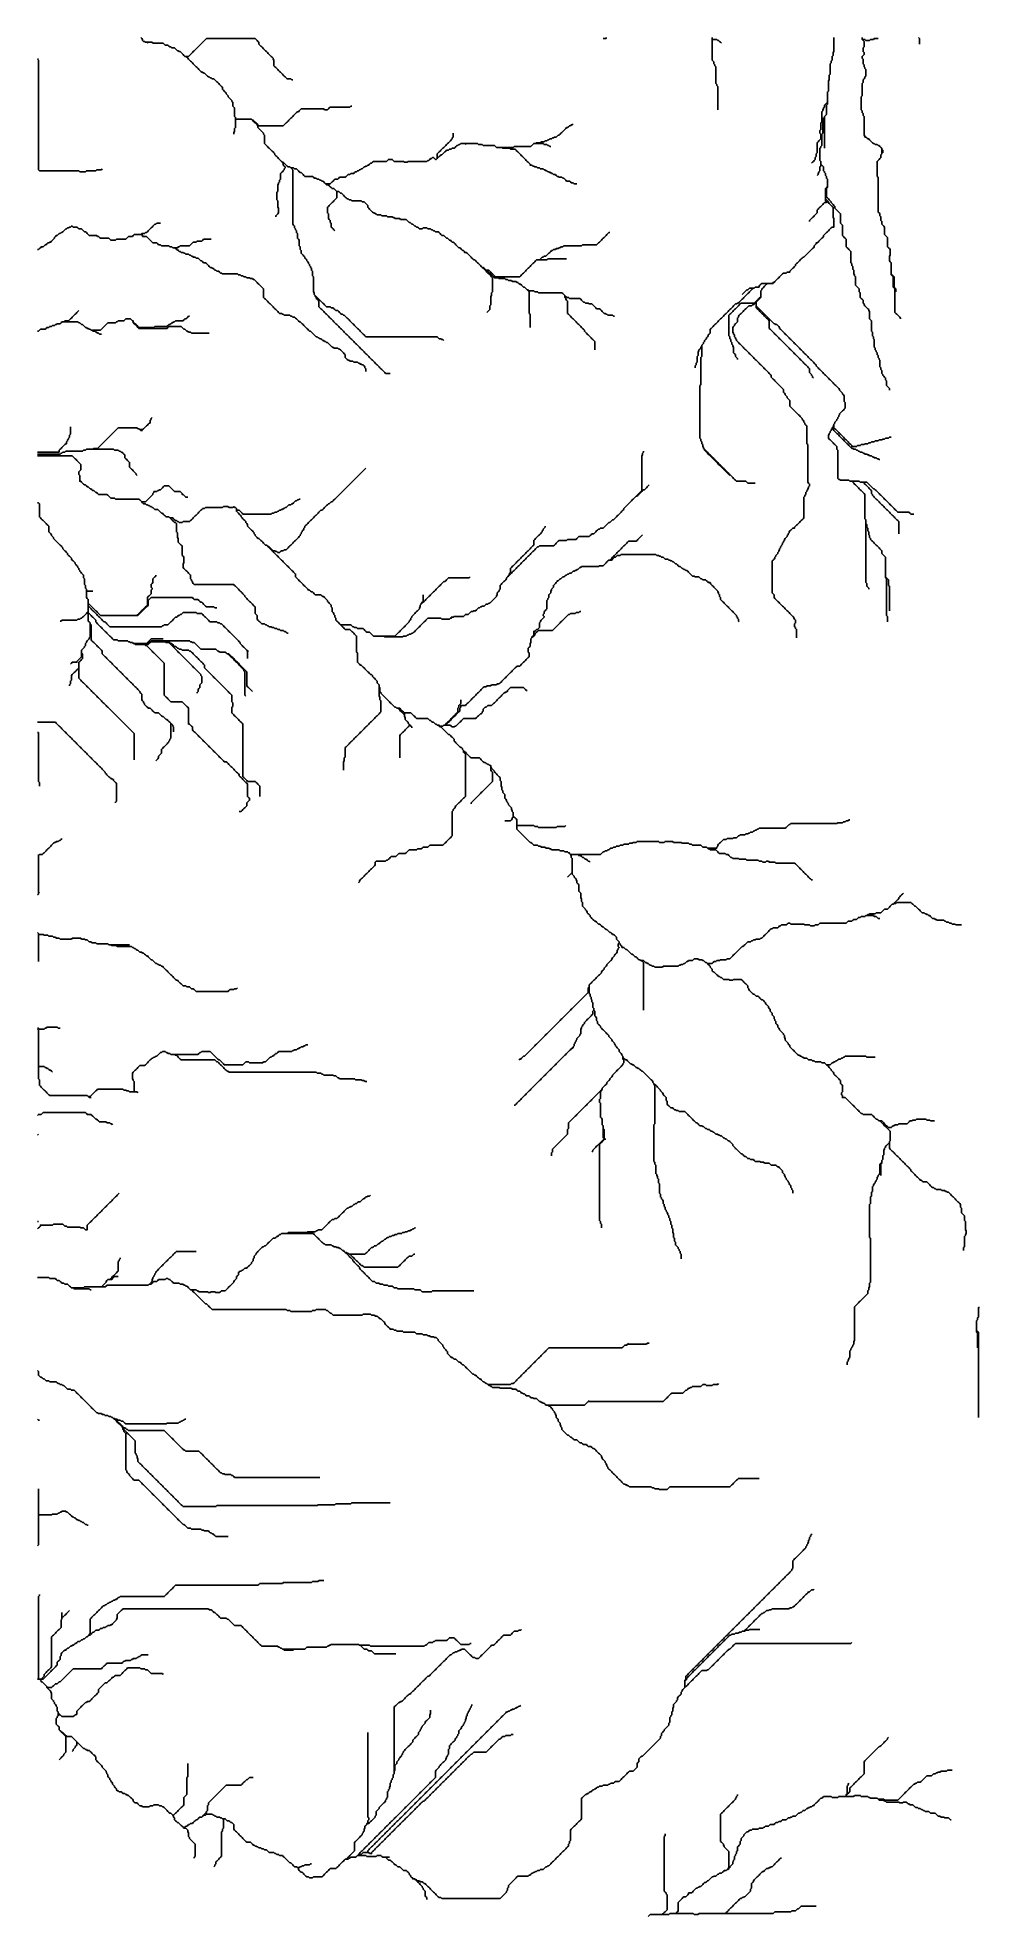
# Model space of a CAD drawing. Header units: metres. Extents: x 837475 to 838479, y 1189012 to 1191015.
import ezdxf

# ---------------------------------------------------------------- set-up
doc = ezdxf.new("R2010")
doc.units = ezdxf.units.M
doc.header["$MEASUREMENT"] = 0

msp = doc.modelspace()

# ---------------------------------------------------------------- linework, layer by layer
for points in [[(837592.1, 1191009.8, 1571.9), (837591.1, 1191009.8, 1571.5), (837590.1, 1191009.8, 1571.1), (837589.1, 1191010.8, 1570.4), (837588.1, 1191010.8, 1570.1), (837587.1, 1191011.8, 1570), (837587.1, 1191012.8, 1570), (837586.1, 1191013.8, 1570), (837585.1, 1191014.8, 1570)], [(837633.1, 1190994.8, 1586.4), (837632.1, 1190994.8, 1586.2), (837631.1, 1190995.8, 1586.1), (837630.1, 1190996.8, 1586.1), (837629.1, 1190997.8, 1586), (837628.1, 1190998.8, 1585.9), (837627.1, 1190999.8, 1585.4), (837626.1, 1190999.8, 1585), (837625.1, 1191000.8, 1584.5), (837624.1, 1191000.8, 1584.2), (837623.1, 1191001.8, 1584), (837622.1, 1191002.8, 1584), (837621.1, 1191003.8, 1583.5), (837620.1, 1191003.8, 1583), (837619.1, 1191003.8, 1582.6), (837618.1, 1191003.8, 1582.2), (837617.1, 1191004.8, 1582), (837616.1, 1191004.8, 1582), (837615.1, 1191005.8, 1582), (837614.1, 1191006.8, 1581.5), (837613.1, 1191006.8, 1581), (837612.1, 1191006.8, 1580.5), (837611.1, 1191006.8, 1580.2), (837610.1, 1191007.8, 1580), (837609.1, 1191008.8, 1579.7), (837608.1, 1191008.8, 1579.3), (837607.1, 1191008.8, 1579), (837606.1, 1191008.8, 1578.6), (837605.1, 1191008.8, 1578.2), (837604.1, 1191008.8, 1577.6), (837603.1, 1191008.8, 1576.8), (837602.1, 1191008.8, 1576.1), (837601.1, 1191008.8, 1575.6), (837600.1, 1191008.8, 1575.1), (837599.1, 1191008.8, 1574.6), (837598.1, 1191008.8, 1574.2), (837597.1, 1191009.8, 1573.7), (837596.1, 1191009.8, 1573.3), (837595.1, 1191009.8, 1572.9), (837594.1, 1191009.8, 1572.6), (837593.1, 1191009.8, 1572.2), (837592.1, 1191009.8, 1571.9)], [(837593.1, 1191008.8, 1572.2), (837592.1, 1191009.8, 1571.9)], [(837747, 1190969.8, 1626), (837746, 1190969.8, 1626), (837745, 1190970.8, 1626), (837744, 1190970.8, 1625.9), (837743, 1190970.8, 1625.7), (837742, 1190970.8, 1625.4), (837741, 1190970.8, 1625.2), (837740, 1190971.8, 1625), (837739, 1190972.8, 1624.7), (837738, 1190973.8, 1624.5), (837737, 1190974.8, 1624.2), (837736, 1190975.8, 1623.9), (837735, 1190976.8, 1623.7), (837734, 1190977.8, 1623.5), (837733, 1190978.8, 1623.2), (837732, 1190979.8, 1623), (837731, 1190980.8, 1622.8), (837730, 1190981.8, 1622.5), (837729, 1190982.8, 1622.3), (837728, 1190983.8, 1622.1), (837727, 1190984.8, 1621.9), (837727, 1190985.8, 1621.7), (837727, 1190986.8, 1621.5), (837727, 1190987.8, 1621.3), (837727, 1190988.8, 1621.2), (837727, 1190989.8, 1621), (837727, 1190990.8, 1620.8), (837726, 1190991.8, 1620.5), (837726, 1190992.8, 1620.3), (837725, 1190993.8, 1620.1), (837724, 1190994.8, 1619.9), (837723, 1190995.8, 1619.5), (837722, 1190996.8, 1619.2), (837721, 1190997.8, 1618.8), (837720, 1190998.8, 1618.5), (837719, 1190999.8, 1618.2), (837718, 1191000.8, 1617.9), (837717, 1191001.8, 1617.6), (837716, 1191002.8, 1617.3), (837715, 1191003.8, 1617.1), (837714, 1191004.8, 1616.8), (837713, 1191005.8, 1616.5), (837712, 1191006.8, 1616.3), (837711, 1191007.8, 1616), (837711, 1191008.8, 1615.9), (837711, 1191009.8, 1615.7), (837710, 1191010.8, 1615.3), (837709, 1191011.8, 1615), (837708, 1191012.8, 1614.7), (837707, 1191013.8, 1614.4), (837706, 1191013.8, 1614.3), (837705, 1191013.8, 1614.1), (837704, 1191013.8, 1613.9), (837703, 1191013.8, 1613.7), (837702, 1191013.8, 1613.5), (837701, 1191013.8, 1613.4), (837700, 1191013.8, 1613.2), (837699, 1191013.8, 1613), (837698, 1191013.8, 1612.8), (837697, 1191013.8, 1612.6), (837696, 1191013.8, 1612.4), (837695, 1191013.8, 1612.2), (837694, 1191013.8, 1612), (837693.1, 1191013.8, 1611.9), (837692.1, 1191013.8, 1611.7), (837691.1, 1191013.8, 1611.5), (837690.1, 1191013.8, 1611.4), (837689.1, 1191013.8, 1611.2), (837688.1, 1191013.8, 1611), (837687.1, 1191013.8, 1610.9), (837686.1, 1191013.8, 1610.7), (837685.1, 1191013.8, 1610.6), (837684.1, 1191013.8, 1610.4), (837683.1, 1191013.8, 1610.2), (837682.1, 1191013.8, 1610.1), (837681.1, 1191013.8, 1609.9), (837680.1, 1191013.8, 1609.8), (837679.1, 1191013.8, 1609.7), (837678.1, 1191013.8, 1609.5), (837677.1, 1191013.8, 1609.4), (837676.1, 1191013.8, 1609.2), (837675.1, 1191013.8, 1609.1), (837674.1, 1191013.8, 1609), (837673.1, 1191013.8, 1608.8), (837672.1, 1191013.8, 1608.7), (837671.1, 1191013.8, 1608.6), (837670.1, 1191013.8, 1608.4), (837669.1, 1191013.8, 1608.3), (837668.1, 1191013.8, 1608.1), (837667.1, 1191013.8, 1608), (837666.1, 1191013.8, 1607.8), (837665.1, 1191013.8, 1607.5), (837664.1, 1191013.8, 1607.2), (837663.1, 1191013.8, 1606.9), (837662.1, 1191013.8, 1606.7), (837661.1, 1191013.8, 1606.4), (837660.1, 1191013.8, 1606.1), (837659.1, 1191013.8, 1605.7), (837658.1, 1191013.8, 1605.2), (837657.1, 1191013.8, 1604.7), (837656.1, 1191013.8, 1604.2), (837655.1, 1191013.8, 1603.7), (837654.1, 1191012.8, 1603.1), (837653.1, 1191011.8, 1602.3), (837652.1, 1191010.8, 1601.5), (837651.1, 1191009.8, 1600.6), (837650.1, 1191008.8, 1599.7), (837649.1, 1191007.8, 1598.9), (837648.1, 1191006.8, 1598), (837647.1, 1191005.8, 1597.1), (837646.1, 1191004.8, 1596.2), (837645.1, 1191003.8, 1595.3), (837644.1, 1191002.8, 1594.4), (837643.1, 1191001.8, 1593.6), (837642.1, 1191000.8, 1592.7), (837641.1, 1190999.8, 1591.8), (837640.1, 1190998.8, 1590.9), (837639.1, 1190997.8, 1590), (837638.1, 1190996.8, 1589.1), (837637.1, 1190995.8, 1588.3), (837636.1, 1190994.8, 1587.6), (837635.1, 1190994.8, 1587.2), (837634.1, 1190994.8, 1586.8), (837633.1, 1190994.8, 1586.4)], [(838077.9, 1191013.8, 1692.7), (838078.9, 1191013.8, 1692.4), (838079.9, 1191013.8, 1692.2), (838080.9, 1191013.8, 1692.1), (838080.9, 1191014.8, 1692.1)], [(838193.9, 1191013.8, 1680), (838193.9, 1191014.8, 1680)], [(838199.9, 1190937.8, 1700.2), (838199.9, 1190938.8, 1699.6), (838199.9, 1190939.8, 1699), (838199.9, 1190940.8, 1698.5), (838199.9, 1190941.8, 1698), (838199.9, 1190942.8, 1697.6), (838199.9, 1190943.8, 1697.3), (838199.9, 1190944.8, 1697), (838199.9, 1190945.8, 1696.7), (838199.9, 1190946.8, 1696.4), (838199.9, 1190947.8, 1696.1), (838199.9, 1190948.8, 1695.8), (838199.9, 1190949.8, 1695.5), (838199.9, 1190950.8, 1695.2), (838199.9, 1190951.8, 1694.9), (838199.9, 1190952.8, 1694.6), (838199.9, 1190953.8, 1694.2), (838199.9, 1190954.8, 1693.9), (838199.9, 1190955.8, 1693.6), (838199.9, 1190956.8, 1693.3), (838199.9, 1190957.8, 1693), (838199.9, 1190958.8, 1692.7), (838199.9, 1190959.8, 1692.3), (838199.9, 1190960.8, 1692), (838199.9, 1190961.8, 1691.8), (838199.9, 1190962.8, 1691.5), (838198.9, 1190963.8, 1691.1), (838198.9, 1190964.8, 1690.8), (838197.9, 1190965.8, 1690.5), (838197.9, 1190966.8, 1690.2), (838197.9, 1190967.8, 1690), (838197.9, 1190968.8, 1690), (838197.9, 1190969.8, 1689.8), (838197.9, 1190970.8, 1689.6), (838197.9, 1190971.8, 1689.3), (838197.9, 1190972.8, 1689), (838197.9, 1190973.8, 1688.7), (838197.9, 1190974.8, 1688.4), (838197.9, 1190975.8, 1688.2), (838197.9, 1190976.8, 1688), (838197.9, 1190977.8, 1688), (838197.9, 1190978.8, 1687.9), (838197.9, 1190979.8, 1687.7), (838197.9, 1190980.8, 1687.5), (838197.9, 1190981.8, 1687.2), (838197.9, 1190982.8, 1687), (838197.9, 1190983.8, 1686.8), (838196.9, 1190984.8, 1686.5), (838196.9, 1190985.8, 1686.3), (838195.9, 1190986.8, 1686.1), (838195.9, 1190987.8, 1686), (838195.9, 1190988.8, 1686), (838194.9, 1190989.8, 1686), (838193.9, 1190990.8, 1685.7), (838193.9, 1190991.8, 1685.3), (838193.9, 1190992.8, 1684.9), (838193.9, 1190993.8, 1684.5), (838193.9, 1190994.8, 1684.2), (838193.9, 1190995.8, 1684), (838193.9, 1190996.8, 1684), (838193.9, 1190997.8, 1683.9), (838193.9, 1190998.8, 1683.5), (838193.9, 1190999.8, 1683.1), (838193.9, 1191000.8, 1682.6), (838193.9, 1191001.8, 1682.3), (838193.9, 1191002.8, 1682.1), (838193.9, 1191003.8, 1682), (838193.9, 1191004.8, 1682), (838193.9, 1191005.8, 1681.8), (838193.9, 1191006.8, 1681.4), (838193.9, 1191007.8, 1681.1), (838193.9, 1191008.8, 1680.7), (838193.9, 1191009.8, 1680.4), (838193.9, 1191010.8, 1680.1), (838193.9, 1191011.8, 1680), (838193.9, 1191012.8, 1680), (838193.9, 1191013.8, 1680)], [(838203.9, 1191008.8, 1682.1), (838202.9, 1191009.8, 1681.8), (838201.9, 1191010.8, 1681.5), (838200.9, 1191011.8, 1681.2), (838199.9, 1191011.8, 1680.9), (838198.9, 1191012.8, 1680.6), (838197.9, 1191012.8, 1680.4), (838196.9, 1191012.8, 1680.2), (838195.9, 1191012.8, 1680), (838194.9, 1191012.8, 1680), (838193.9, 1191013.8, 1680)], [(838316.8, 1190945.8, 1701.5), (838316.8, 1190946.8, 1701.4), (838316.8, 1190947.8, 1701.3), (838316.8, 1190948.8, 1701.1), (838316.8, 1190949.8, 1701), (838316.8, 1190950.8, 1700.9), (838316.8, 1190951.8, 1700.7), (838316.8, 1190952.8, 1700.6), (838316.8, 1190953.8, 1700.5), (838316.8, 1190954.8, 1700.3), (838316.8, 1190955.8, 1700.2), (838316.8, 1190956.8, 1700), (838317.8, 1190957.8, 1699.9), (838317.8, 1190958.8, 1699.8), (838317.8, 1190959.8, 1699.6), (838317.8, 1190960.8, 1699.4), (838317.8, 1190961.8, 1699.2), (838317.8, 1190962.8, 1699), (838317.8, 1190963.8, 1698.8), (838317.8, 1190964.8, 1698.6), (838317.8, 1190965.8, 1698.4), (838317.8, 1190966.8, 1698.3), (838317.8, 1190967.8, 1698.1), (838317.8, 1190968.8, 1698), (838318.8, 1190969.8, 1697.9), (838318.8, 1190970.8, 1697.7), (838318.8, 1190971.8, 1697.4), (838318.8, 1190972.8, 1697.2), (838318.8, 1190973.8, 1697), (838318.8, 1190974.8, 1696.8), (838319.8, 1190975.8, 1696.5), (838319.8, 1190976.8, 1696.2), (838319.8, 1190977.8, 1696), (838319.8, 1190978.8, 1695.7), (838319.8, 1190979.8, 1695.4), (838319.8, 1190980.8, 1695.2), (838319.8, 1190981.8, 1694.9), (838319.8, 1190982.8, 1694.7), (838319.8, 1190983.8, 1694.4), (838319.8, 1190984.8, 1694.1), (838319.8, 1190985.8, 1693.9), (838319.8, 1190986.8, 1693.6), (838320.8, 1190987.8, 1693.3), (838320.8, 1190988.8, 1693.1), (838320.8, 1190989.8, 1692.8), (838321.8, 1190990.8, 1692.5), (838321.8, 1190991.8, 1692.3), (838321.8, 1190992.8, 1692), (838321.8, 1190993.8, 1691.8), (838321.8, 1190994.8, 1691.6), (838322.8, 1190995.8, 1691.2), (838322.8, 1190996.8, 1691), (838322.8, 1190997.8, 1690.7), (838322.8, 1190998.8, 1690.5), (838323.8, 1190999.8, 1690.2), (838323.8, 1191000.8, 1689.9), (838323.8, 1191001.8, 1689.6), (838323.8, 1191002.8, 1689.4), (838323.8, 1191003.8, 1689.1), (838323.8, 1191004.8, 1688.9), (838323.8, 1191005.8, 1688.6), (838323.8, 1191006.8, 1688.4), (838323.8, 1191007.8, 1688.2), (838323.8, 1191008.8, 1688), (838323.8, 1191009.8, 1688), (838323.8, 1191010.8, 1688), (838323.8, 1191011.8, 1688), (838323.8, 1191012.8, 1688), (838323.8, 1191013.8, 1688), (838323.8, 1191014.8, 1688)], [(838374.8, 1190895.9, 1710.1), (838374.8, 1190896.9, 1710), (838373.8, 1190897.8, 1710), (838372.8, 1190898.8, 1710), (838371.8, 1190899.8, 1710), (838370.8, 1190899.8, 1710), (838369.8, 1190900.8, 1710), (838368.8, 1190900.8, 1710), (838367.8, 1190900.8, 1710), (838366.8, 1190901.8, 1710), (838365.8, 1190901.8, 1710), (838364.8, 1190902.8, 1710), (838363.8, 1190903.8, 1710), (838362.8, 1190904.8, 1710), (838361.8, 1190905.8, 1709.9), (838360.8, 1190906.8, 1709.4), (838359.8, 1190906.8, 1709.1), (838358.8, 1190907.8, 1708.6), (838357.8, 1190908.8, 1708.2), (838356.8, 1190908.8, 1708), (838356.8, 1190909.8, 1708), (838355.8, 1190910.8, 1708), (838355.8, 1190911.8, 1708), (838355.8, 1190912.8, 1708), (838355.8, 1190913.8, 1708), (838355.8, 1190914.8, 1708), (838355.8, 1190915.8, 1708), (838355.8, 1190916.8, 1708), (838355.8, 1190917.8, 1708), (838355.8, 1190918.8, 1708), (838355.8, 1190919.8, 1708), (838355.8, 1190920.8, 1708), (838355.8, 1190921.8, 1708), (838355.8, 1190922.8, 1708), (838355.8, 1190923.8, 1708), (838355.8, 1190924.8, 1708), (838355.8, 1190925.8, 1707.9), (838355.8, 1190926.8, 1707.6), (838355.8, 1190927.8, 1707.3), (838355.8, 1190928.8, 1707), (838355.8, 1190929.8, 1706.8), (838355.8, 1190930.8, 1706.5), (838354.8, 1190931.8, 1706.2), (838354.8, 1190932.8, 1706.1), (838354.8, 1190933.8, 1706), (838353.8, 1190934.8, 1706), (838353.8, 1190935.8, 1706), (838353.8, 1190936.8, 1706), (838352.8, 1190937.8, 1706), (838352.8, 1190938.8, 1706), (838352.8, 1190939.8, 1706), (838352.8, 1190940.8, 1706), (838352.8, 1190941.8, 1706), (838352.8, 1190942.8, 1706), (838352.8, 1190943.8, 1706), (838352.8, 1190944.8, 1706), (838352.8, 1190945.8, 1706), (838352.8, 1190946.8, 1706), (838352.8, 1190947.8, 1706), (838352.8, 1190948.8, 1706), (838352.8, 1190949.8, 1706), (838352.8, 1190950.8, 1706), (838352.8, 1190951.8, 1706), (838353.8, 1190952.8, 1706), (838353.8, 1190953.8, 1705.8), (838353.8, 1190954.8, 1705.5), (838353.8, 1190955.8, 1705.1), (838353.8, 1190956.8, 1704.8), (838353.8, 1190957.8, 1704.5), (838353.8, 1190958.8, 1704.2), (838353.8, 1190959.8, 1704.1), (838353.8, 1190960.8, 1704.1), (838353.8, 1190961.8, 1704), (838353.8, 1190962.8, 1703.9), (838353.8, 1190963.8, 1703.5), (838353.8, 1190964.8, 1703.1), (838353.8, 1190965.8, 1702.6), (838354.8, 1190966.8, 1702.1), (838354.8, 1190967.8, 1702), (838354.8, 1190968.8, 1701.8), (838354.8, 1190969.8, 1701.5), (838355.8, 1190970.8, 1700.9), (838356.8, 1190971.8, 1700.4), (838356.8, 1190972.8, 1700.1), (838357.8, 1190973.8, 1699.6), (838357.8, 1190974.8, 1699.1), (838357.8, 1190975.8, 1698.6), (838357.8, 1190976.8, 1698.2), (838357.8, 1190977.8, 1697.7), (838357.8, 1190978.8, 1697.1), (838357.8, 1190979.8, 1696.4), (838357.8, 1190980.8, 1695.7), (838356.8, 1190981.8, 1694.7), (838356.8, 1190982.8, 1694.2), (838355.8, 1190983.8, 1693.9), (838355.8, 1190984.8, 1693.4), (838355.8, 1190985.8, 1692.8), (838354.8, 1190986.8, 1692.2), (838354.8, 1190987.8, 1692), (838354.8, 1190988.8, 1691.8), (838354.8, 1190989.8, 1691.4), (838354.8, 1190990.8, 1690.9), (838354.8, 1190991.8, 1690.6), (838353.8, 1190992.8, 1690.1), (838353.8, 1190993.8, 1690), (838353.8, 1190994.8, 1690), (838354.8, 1190995.8, 1690), (838355.8, 1190996.8, 1689.7), (838355.8, 1190997.8, 1689.3), (838355.8, 1190998.8, 1689.1), (838354.8, 1190999.8, 1688.6), (838354.8, 1191000.8, 1688.3), (838354.8, 1191001.8, 1688.1), (838354.8, 1191002.8, 1688), (838354.8, 1191003.8, 1688), (838355.8, 1191004.8, 1688), (838355.8, 1191005.8, 1687.8), (838355.8, 1191006.8, 1687.5), (838355.8, 1191007.8, 1687.1), (838355.8, 1191008.8, 1686.8), (838355.8, 1191009.8, 1686.4), (838355.8, 1191010.8, 1686.2), (838354.8, 1191011.8, 1686.2), (838353.8, 1191012.8, 1686.2), (838353.8, 1191013.8, 1686.2)], [(838353.8, 1191013.8, 1686.2), (838353.8, 1191014.8, 1686.2)], [(838370.8, 1191013.8, 1688.5), (838369.8, 1191013.8, 1688.2), (838368.8, 1191013.8, 1688), (838367.8, 1191013.8, 1687.8), (838366.8, 1191013.8, 1687.6), (838365.8, 1191012.8, 1687.4), (838364.8, 1191012.8, 1687.2), (838363.8, 1191012.8, 1687), (838362.8, 1191012.8, 1686.9), (838361.8, 1191011.8, 1686.6), (838360.8, 1191011.8, 1686.3), (838359.8, 1191011.8, 1686.2), (838358.8, 1191011.8, 1686.2), (838357.8, 1191011.8, 1686.2), (838356.8, 1191012.8, 1686.2), (838355.8, 1191012.8, 1686.2), (838354.8, 1191012.8, 1686.2), (838353.8, 1191013.8, 1686.2)], [(838414.8, 1191007.8, 1701.9), (838414.8, 1191008.8, 1701.5), (838414.8, 1191009.8, 1701.2), (838414.8, 1191010.8, 1700.8), (838414.8, 1191011.8, 1700.4), (838414.8, 1191012.8, 1700), (838414.8, 1191013.8, 1699.6), (838413.8, 1191014.8, 1699.4)], [(837544.1, 1190874.9, 1607.2), (837543.1, 1190873.9, 1606.9), (837542.1, 1190873.9, 1606.7), (837541.1, 1190873.9, 1606.5), (837540.1, 1190873.9, 1606.3), (837539.1, 1190873.9, 1606.1), (837538.1, 1190873.9, 1606), (837537.1, 1190872.9, 1605.8), (837536.1, 1190872.9, 1605.6), (837535.1, 1190872.9, 1605.4), (837534.1, 1190872.9, 1605.2), (837533.1, 1190872.9, 1604.9), (837532.1, 1190872.9, 1604.7), (837531.1, 1190872.9, 1604.5), (837530.1, 1190872.9, 1604.3), (837529.1, 1190872.9, 1604.1), (837528.1, 1190872.9, 1604), (837527.1, 1190872.9, 1604), (837526.1, 1190871.9, 1604), (837525.1, 1190871.9, 1603.9), (837524.1, 1190871.9, 1603.6), (837523.1, 1190871.9, 1603.4), (837522.1, 1190871.9, 1603.2), (837521.1, 1190871.9, 1602.9), (837520.1, 1190871.9, 1602.7), (837519.1, 1190872.9, 1602.5), (837518.1, 1190872.9, 1602.3), (837517.1, 1190872.9, 1602.1), (837516.1, 1190872.9, 1602), (837515.1, 1190872.9, 1602), (837514.1, 1190872.9, 1601.9), (837513.1, 1190872.9, 1601.7), (837512.1, 1190872.9, 1601.5), (837511.1, 1190872.9, 1601.3), (837510.1, 1190872.9, 1601.1), (837509.1, 1190872.9, 1600.8), (837508.1, 1190872.9, 1600.6), (837507.1, 1190872.9, 1600.4), (837506.1, 1190872.9, 1600.2), (837505.1, 1190872.9, 1600), (837504.1, 1190872.9, 1599.8), (837503.1, 1190872.9, 1599.7), (837502.1, 1190872.9, 1599.5), (837501.1, 1190872.9, 1599.3), (837500.1, 1190872.9, 1599.1), (837499.1, 1190872.9, 1598.9), (837498.1, 1190872.9, 1598.7), (837497.1, 1190872.9, 1598.5), (837496.1, 1190872.9, 1598.4), (837495.1, 1190872.9, 1598.2), (837494.1, 1190872.9, 1598), (837493.1, 1190872.9, 1597.7), (837492.1, 1190872.9, 1597.5), (837491.1, 1190872.9, 1597.3), (837490.1, 1190872.9, 1597.1), (837489.1, 1190872.9, 1596.8), (837488.1, 1190872.9, 1596.6), (837487.1, 1190872.9, 1596.4), (837486.1, 1190872.9, 1596.1), (837485.1, 1190872.9, 1595.9), (837484.1, 1190872.9, 1595.7), (837483.1, 1190872.9, 1595.4), (837482.1, 1190872.9, 1595.2), (837481.1, 1190872.9, 1595), (837480.1, 1190872.9, 1594.7), (837479.1, 1190872.9, 1594.5), (837478.1, 1190872.9, 1594.2), (837477.1, 1190872.9, 1594), (837476.1, 1190873.9, 1593.9), (837476.1, 1190874.9, 1593.9), (837476.1, 1190875.9, 1593.8), (837476.1, 1190876.9, 1593.7), (837476.1, 1190877.9, 1593.7), (837476.1, 1190878.9, 1593.6), (837476.1, 1190879.9, 1593.6), (837476.1, 1190880.9, 1593.5), (837476.1, 1190881.9, 1593.5), (837476.1, 1190882.9, 1593.4), (837476.1, 1190883.9, 1593.3), (837476.1, 1190884.9, 1593.3), (837476.1, 1190885.9, 1593.2), (837476.1, 1190886.9, 1593.2), (837476.1, 1190887.9, 1593.1), (837476.1, 1190888.9, 1593), (837476.1, 1190889.9, 1593), (837476.1, 1190890.9, 1592.9), (837476.1, 1190891.9, 1592.9), (837476.1, 1190892.9, 1592.8), (837476.1, 1190893.9, 1592.8), (837476.1, 1190894.9, 1592.7), (837476.1, 1190895.9, 1592.7), (837476.1, 1190896.9, 1592.6), (837476.1, 1190897.8, 1592.5), (837476.1, 1190898.8, 1592.5), (837476.1, 1190899.8, 1592.4), (837476.1, 1190900.8, 1592.3), (837476.1, 1190901.8, 1592.3), (837476.1, 1190902.8, 1592.2), (837476.1, 1190903.8, 1592), (837476.1, 1190904.8, 1591.8), (837476.1, 1190905.8, 1591.5), (837476.1, 1190906.8, 1591.3), (837476.1, 1190907.8, 1591.1), (837476.1, 1190908.8, 1590.8), (837476.1, 1190909.8, 1590.6), (837476.1, 1190910.8, 1590.4), (837476.1, 1190911.8, 1590.1), (837476.1, 1190912.8, 1589.9), (837476.1, 1190913.8, 1589.6), (837476.1, 1190914.8, 1589.4), (837476.1, 1190915.8, 1589.1), (837476.1, 1190916.8, 1588.8), (837476.1, 1190917.8, 1588.6), (837476.1, 1190918.8, 1588.3), (837476.1, 1190919.8, 1588.1), (837476.1, 1190920.8, 1587.8), (837476.1, 1190921.8, 1587.6), (837476.1, 1190922.8, 1587.4), (837476.1, 1190923.8, 1587.2), (837476.1, 1190924.8, 1586.9), (837476.1, 1190925.8, 1586.7), (837476.1, 1190926.8, 1586.5), (837476.1, 1190927.8, 1586.3), (837476.1, 1190928.8, 1586.1), (837476.1, 1190929.8, 1585.9), (837476.1, 1190930.8, 1585.8), (837476.1, 1190931.8, 1585.6), (837476.1, 1190932.8, 1585.5), (837476.1, 1190933.8, 1585.3), (837476.1, 1190934.8, 1585.1), (837476.1, 1190935.8, 1585), (837476.1, 1190936.8, 1584.8), (837476.1, 1190937.8, 1584.7), (837476.1, 1190938.8, 1584.5), (837476.1, 1190939.8, 1584.4), (837476.1, 1190940.8, 1584.2), (837476.1, 1190941.8, 1584.1), (837476.1, 1190942.8, 1583.9), (837476.1, 1190943.8, 1583.8), (837476.1, 1190944.8, 1583.6), (837476.1, 1190945.8, 1583.5), (837476.1, 1190946.8, 1583.3), (837476.1, 1190947.8, 1583.1), (837476.1, 1190948.8, 1583), (837476.1, 1190949.8, 1582.8), (837476.1, 1190950.8, 1582.7), (837476.1, 1190951.8, 1582.5), (837476.1, 1190952.8, 1582.4), (837476.1, 1190953.8, 1582.2), (837476.1, 1190954.8, 1582), (837476.1, 1190955.8, 1581.8), (837476.1, 1190956.8, 1581.6), (837476.1, 1190957.8, 1581.4), (837476.1, 1190958.8, 1581.2), (837476.1, 1190959.8, 1581), (837476.1, 1190960.8, 1580.9), (837476.1, 1190961.8, 1580.7), (837476.1, 1190962.8, 1580.5), (837476.1, 1190963.8, 1580.3), (837476.1, 1190964.8, 1579.9), (837476.1, 1190965.8, 1579.4), (837476.1, 1190966.8, 1578.6), (837476.1, 1190967.8, 1577.6), (837476.1, 1190968.8, 1576.6), (837476.1, 1190969.8, 1575.5), (837476.1, 1190970.8, 1574.4), (837476.1, 1190971.8, 1573.3), (837476.1, 1190972.8, 1572.2), (837476.1, 1190973.8, 1571.1), (837476.1, 1190974.8, 1570), (837476.1, 1190975.8, 1568.9), (837476.1, 1190976.8, 1567.8), (837476.1, 1190977.8, 1566.8), (837476.1, 1190978.8, 1565.8), (837476.1, 1190979.8, 1565), (837476.1, 1190980.8, 1564.3), (837476.1, 1190981.8, 1563.7), (837476.1, 1190982.8, 1563.2), (837476.1, 1190983.8, 1562.6), (837476.1, 1190984.8, 1562.1), (837476.1, 1190985.8, 1561.6), (837476.1, 1190986.8, 1561), (837476.1, 1190987.8, 1560.6), (837476.1, 1190988.8, 1560.2), (837476.1, 1190989.8, 1560), (837476.1, 1190990.8, 1560), (837475.1, 1190991.8, 1560)], [(837476.1, 1190991.8, 1560), (837475.1, 1190991.8, 1560)], [(837686.1, 1190927.8, 1596), (837686.1, 1190928.8, 1596), (837686.1, 1190929.8, 1596), (837685.1, 1190930.8, 1596), (837685.1, 1190931.8, 1596), (837685.1, 1190932.8, 1596), (837685.1, 1190933.8, 1596), (837685.1, 1190934.8, 1596), (837685.1, 1190935.8, 1596), (837685.1, 1190936.8, 1596), (837685.1, 1190937.8, 1596), (837685.1, 1190938.8, 1596), (837685.1, 1190939.8, 1596), (837684.1, 1190940.8, 1595.9), (837683.1, 1190941.8, 1595.5), (837683.1, 1190942.8, 1595), (837683.1, 1190943.8, 1594.6), (837683.1, 1190944.8, 1594.2), (837683.1, 1190945.8, 1594.1), (837682.1, 1190946.8, 1594), (837682.1, 1190947.8, 1594), (837681.1, 1190948.8, 1594), (837680.1, 1190949.8, 1594), (837679.1, 1190950.8, 1594), (837678.1, 1190951.8, 1594), (837678.1, 1190952.8, 1594), (837677.1, 1190953.8, 1594), (837676.1, 1190954.8, 1594), (837676.1, 1190955.8, 1594), (837675.1, 1190956.8, 1594), (837674.1, 1190957.8, 1594), (837673.1, 1190958.8, 1593.7), (837672.1, 1190959.8, 1593), (837672.1, 1190960.8, 1592.6), (837672.1, 1190961.8, 1592.3), (837671.1, 1190962.8, 1592.1), (837670.1, 1190963.8, 1592.1), (837669.1, 1190964.8, 1592), (837668.1, 1190965.8, 1592), (837667.1, 1190966.8, 1592), (837666.1, 1190967.8, 1592), (837665.1, 1190968.8, 1592), (837664.1, 1190969.8, 1591.6), (837663.1, 1190970.8, 1590.9), (837662.1, 1190970.8, 1590.4), (837661.1, 1190970.8, 1590.1), (837660.1, 1190971.8, 1590), (837659.1, 1190971.8, 1590), (837658.1, 1190972.8, 1590), (837657.1, 1190972.8, 1590), (837656.1, 1190973.8, 1590), (837655.1, 1190974.8, 1590), (837654.1, 1190975.8, 1589.5), (837653.1, 1190976.8, 1588.8), (837652.1, 1190976.8, 1588.3), (837651.1, 1190977.8, 1588.2), (837650.1, 1190977.8, 1588.1), (837649.1, 1190978.8, 1588), (837648.1, 1190979.8, 1588), (837647.1, 1190980.8, 1588), (837646.1, 1190981.8, 1588), (837645.1, 1190982.8, 1588), (837644.1, 1190983.8, 1588), (837643.1, 1190984.8, 1588), (837642.1, 1190985.8, 1588), (837641.1, 1190986.8, 1588), (837640.1, 1190987.8, 1588), (837639.1, 1190988.8, 1588), (837638.1, 1190989.8, 1588), (837637.1, 1190990.8, 1588), (837636.1, 1190991.8, 1588), (837635.1, 1190992.8, 1587.8), (837634.1, 1190993.8, 1587), (837633.1, 1190994.8, 1586.4)], [(838299.8, 1190880.9, 1710), (838300.8, 1190881.9, 1710), (838301.8, 1190882.9, 1710), (838302.8, 1190883.9, 1710), (838303.8, 1190884.9, 1709.9), (838303.8, 1190885.9, 1709.8), (838303.8, 1190886.9, 1709.6), (838304.8, 1190887.9, 1709.4), (838304.8, 1190888.9, 1709.2), (838304.8, 1190889.9, 1709), (838304.8, 1190890.9, 1708.9), (838305.8, 1190891.9, 1708.6), (838305.8, 1190892.9, 1708.5), (838305.8, 1190893.9, 1708.3), (838305.8, 1190894.9, 1708.1), (838305.8, 1190895.9, 1708), (838305.8, 1190896.9, 1708), (838305.8, 1190897.8, 1708), (838305.8, 1190898.8, 1708), (838305.8, 1190899.8, 1708), (838305.8, 1190900.8, 1708), (838305.8, 1190901.8, 1707.9), (838305.8, 1190902.8, 1707.7), (838306.8, 1190903.8, 1707.4), (838307.8, 1190904.8, 1707.2), (838308.8, 1190905.8, 1707), (838309.8, 1190906.8, 1706.8), (838309.8, 1190907.8, 1706.6), (838309.8, 1190908.8, 1706.4), (838309.8, 1190909.8, 1706.2), (838309.8, 1190910.8, 1706), (838309.8, 1190911.8, 1706), (838308.8, 1190912.8, 1706), (838308.8, 1190913.8, 1706), (838308.8, 1190914.8, 1706), (838308.8, 1190915.8, 1706), (838309.8, 1190916.8, 1706), (838309.8, 1190917.8, 1705.9), (838309.8, 1190918.8, 1705.7), (838309.8, 1190919.8, 1705.5), (838309.8, 1190920.8, 1705.2), (838309.8, 1190921.8, 1705), (838309.8, 1190922.8, 1704.8), (838309.8, 1190923.8, 1704.6), (838310.8, 1190924.8, 1704.3), (838310.8, 1190925.8, 1704.1), (838310.8, 1190926.8, 1704), (838310.8, 1190927.8, 1704), (838310.8, 1190928.8, 1704), (838310.8, 1190929.8, 1704), (838310.8, 1190930.8, 1704), (838310.8, 1190931.8, 1704), (838310.8, 1190932.8, 1704), (838310.8, 1190933.8, 1703.9), (838310.8, 1190934.8, 1703.7), (838310.8, 1190935.8, 1703.5), (838311.8, 1190936.8, 1703.3), (838311.8, 1190937.8, 1703.1), (838312.8, 1190938.8, 1702.8), (838312.8, 1190939.8, 1702.6), (838313.8, 1190940.8, 1702.4), (838313.8, 1190941.8, 1702.2), (838313.8, 1190942.8, 1702), (838314.8, 1190943.8, 1702), (838315.8, 1190944.8, 1701.8), (838316.8, 1190945.8, 1701.5)], [(838313.8, 1190929.8, 1704), (838313.8, 1190930.8, 1704), (838314.8, 1190931.8, 1704), (838315.8, 1190932.8, 1703.9), (838315.8, 1190933.8, 1703.7), (838315.8, 1190934.8, 1703.5), (838315.8, 1190935.8, 1703.3), (838315.8, 1190936.8, 1703.1), (838315.8, 1190937.8, 1702.9), (838315.8, 1190938.8, 1702.7), (838315.8, 1190939.8, 1702.5), (838315.8, 1190940.8, 1702.3), (838315.8, 1190941.8, 1702.1), (838315.8, 1190942.8, 1702), (838316.8, 1190943.8, 1701.8), (838316.8, 1190944.8, 1701.7), (838316.8, 1190945.8, 1701.5)], [(837684.1, 1190911.8, 1607.9), (837684.1, 1190912.8, 1606.9), (837684.1, 1190913.8, 1606), (837685.1, 1190914.8, 1604.7), (837685.1, 1190915.8, 1603.6), (837685.1, 1190916.8, 1602.7), (837685.1, 1190917.8, 1601.7), (837686.1, 1190918.8, 1600.2), (837686.1, 1190919.8, 1599.1), (837686.1, 1190920.8, 1598.3), (837686.1, 1190921.8, 1597.8), (837686.1, 1190922.8, 1597.3), (837686.1, 1190923.8, 1596.8), (837686.1, 1190924.8, 1596.4), (837686.1, 1190925.8, 1596.2), (837686.1, 1190926.8, 1596.1), (837686.1, 1190927.8, 1596)], [(837704, 1190926.8, 1599.9), (837703, 1190927.8, 1599.4), (837702, 1190927.8, 1599.1), (837701, 1190927.8, 1598.8), (837700, 1190927.8, 1598.4), (837699, 1190927.8, 1598.2), (837698, 1190927.8, 1598), (837697, 1190927.8, 1598), (837696, 1190927.8, 1598), (837695, 1190927.8, 1598), (837694, 1190927.8, 1597.8), (837693.1, 1190927.8, 1597.5), (837692.1, 1190927.8, 1597.3), (837691.1, 1190927.8, 1597.1), (837690.1, 1190927.8, 1596.8), (837689.1, 1190927.8, 1596.6), (837688.1, 1190927.8, 1596.4), (837687.1, 1190927.8, 1596.2), (837686.1, 1190927.8, 1596)], [(837810, 1190941.8, 1643), (837809, 1190941.8, 1642.7), (837808, 1190940.8, 1642.4), (837807, 1190940.8, 1642.1), (837806, 1190940.8, 1641.9), (837805, 1190940.8, 1641.7), (837804, 1190940.8, 1641.4), (837803, 1190940.8, 1641.2), (837802, 1190940.8, 1641), (837801, 1190940.8, 1640.7), (837800, 1190940.8, 1640.5), (837799, 1190940.8, 1640.2), (837798, 1190940.8, 1640), (837797, 1190940.8, 1639.8), (837796, 1190940.8, 1639.5), (837795, 1190940.8, 1639.3), (837794, 1190940.8, 1639.1), (837793, 1190940.8, 1638.9), (837792, 1190940.8, 1638.7), (837791, 1190940.8, 1638.5), (837790, 1190940.8, 1638.3), (837789, 1190940.8, 1638), (837788, 1190940.8, 1637.8), (837787, 1190940.8, 1637.5), (837786, 1190939.8, 1637.2), (837785, 1190938.8, 1636.8), (837784, 1190937.8, 1636.4), (837783, 1190937.8, 1636.1), (837782, 1190937.8, 1635.6), (837781, 1190937.8, 1635), (837780, 1190938.8, 1634.2), (837779, 1190938.8, 1634), (837778, 1190938.8, 1634), (837777, 1190938.8, 1633.8), (837776, 1190938.8, 1633.6), (837775, 1190938.8, 1633.4), (837774, 1190938.8, 1633.1), (837773, 1190938.8, 1632.9), (837772, 1190938.8, 1632.6), (837771, 1190938.8, 1632.4), (837770, 1190938.8, 1632.1), (837769, 1190938.8, 1631.8), (837768, 1190938.8, 1631.4), (837767, 1190938.8, 1631.1), (837766, 1190938.8, 1630.8), (837765, 1190938.8, 1630.5), (837764, 1190938.8, 1630.2), (837763, 1190938.8, 1629.8), (837762, 1190938.8, 1629.5), (837761, 1190938.8, 1629.1), (837760, 1190938.8, 1628.8), (837759, 1190938.8, 1628.5), (837758, 1190938.8, 1628.1), (837757, 1190938.8, 1627.8), (837756, 1190938.8, 1627.4), (837755, 1190937.8, 1626.8), (837754, 1190936.8, 1626.2), (837753, 1190935.8, 1625.6), (837752, 1190935.8, 1625.1), (837751, 1190934.8, 1624.4), (837750, 1190933.8, 1623.7), (837749, 1190932.8, 1623), (837748, 1190931.8, 1622.3), (837747, 1190930.8, 1621.6), (837746, 1190929.8, 1621), (837745, 1190928.8, 1620.3), (837744, 1190927.8, 1619.6), (837743, 1190926.8, 1618.9), (837742, 1190925.8, 1618.3), (837741, 1190924.8, 1617.5), (837740, 1190923.8, 1616.8), (837739, 1190922.8, 1616.1), (837738, 1190921.8, 1615.3), (837737, 1190920.8, 1614.5), (837736, 1190920.8, 1613.9), (837735, 1190920.8, 1613.3), (837734, 1190920.8, 1612.7), (837733, 1190920.8, 1612.1), (837732, 1190920.8, 1611.6), (837731, 1190920.8, 1611), (837730, 1190920.8, 1610.4), (837729, 1190920.8, 1609.8), (837728, 1190920.8, 1609.2), (837727, 1190920.8, 1608.6), (837726, 1190920.8, 1608), (837725, 1190920.8, 1607.4), (837724, 1190920.8, 1606.8), (837723, 1190920.8, 1606.2), (837722, 1190920.8, 1605.7), (837721, 1190920.8, 1605.1), (837720, 1190920.8, 1604.5), (837719, 1190920.8, 1604.1), (837718, 1190920.8, 1604), (837717, 1190920.8, 1603.9), (837716, 1190920.8, 1603.6), (837715, 1190920.8, 1603.4), (837714, 1190920.8, 1603.2), (837713, 1190920.8, 1603), (837712, 1190920.8, 1602.8), (837711, 1190920.8, 1602.6), (837710, 1190921.8, 1602.4), (837709, 1190922.8, 1602.1), (837708, 1190923.8, 1601.7), (837707, 1190924.8, 1601.2), (837706, 1190925.8, 1600.6), (837705, 1190926.8, 1600.1), (837704, 1190926.8, 1599.9)], [(837736, 1190881.9, 1610.1), (837735, 1190882.9, 1610), (837734, 1190883.9, 1610), (837733, 1190884.9, 1610), (837732, 1190885.9, 1610), (837731, 1190886.9, 1610), (837730, 1190887.9, 1609.9), (837729, 1190888.9, 1609), (837728, 1190889.9, 1608.2), (837728, 1190890.9, 1608.1), (837727, 1190891.9, 1608), (837726, 1190892.9, 1608), (837725, 1190893.9, 1608), (837724, 1190894.9, 1607.7), (837723, 1190895.9, 1607), (837722, 1190896.9, 1606.4), (837721, 1190897.8, 1606.1), (837720, 1190898.8, 1606), (837719, 1190899.8, 1606), (837718, 1190900.8, 1606), (837717, 1190901.8, 1606), (837717, 1190902.8, 1606), (837717, 1190903.8, 1606), (837717, 1190904.8, 1606), (837717, 1190905.8, 1606), (837717, 1190906.8, 1605.8), (837717, 1190907.8, 1605.5), (837717, 1190908.8, 1605.2), (837717, 1190909.8, 1604.9), (837717, 1190910.8, 1604.6), (837716, 1190911.8, 1604.3), (837716, 1190912.8, 1604.1), (837715, 1190913.8, 1603.9), (837714, 1190914.8, 1603.7), (837713, 1190915.8, 1603.5), (837712, 1190916.8, 1603.3), (837711, 1190917.8, 1603), (837710, 1190918.8, 1602.8), (837710, 1190919.8, 1602.7), (837710, 1190920.8, 1602.5), (837709, 1190921.8, 1602.3), (837708, 1190922.8, 1602), (837707, 1190923.8, 1601.5), (837706, 1190924.8, 1601), (837705, 1190925.8, 1600.4), (837704, 1190926.8, 1599.9)], [(838045.9, 1190922.8, 1706.9), (838044.9, 1190921.8, 1706.6), (838043.9, 1190921.8, 1706.3), (838042.9, 1190920.8, 1705.9), (838041.9, 1190920.8, 1705.6), (838040.9, 1190919.8, 1705.2), (838039.9, 1190918.8, 1704.7), (838038.9, 1190918.8, 1704.4), (838037.9, 1190917.8, 1703.9), (838036.9, 1190916.8, 1703.3), (838035.9, 1190915.8, 1702.7), (838034.9, 1190914.8, 1702), (838033.9, 1190913.8, 1701.3), (838032.9, 1190912.8, 1700.6), (838031.9, 1190911.8, 1699.9), (838030.9, 1190910.8, 1699), (838029.9, 1190910.8, 1698.4), (838028.9, 1190909.8, 1697.8), (838027.9, 1190908.8, 1697.2), (838026.9, 1190908.8, 1696.7), (838025.9, 1190908.8, 1696.2), (838024.9, 1190907.8, 1695.6), (838023.9, 1190907.8, 1695.1), (838022.9, 1190906.8, 1694.5), (838021.9, 1190906.8, 1694), (838020.9, 1190906.8, 1693.5), (838019.9, 1190905.8, 1692.7), (838018.9, 1190905.8, 1692.2), (838017.9, 1190904.8, 1691.7), (838016.9, 1190904.8, 1691.3), (838015.9, 1190904.8, 1690.9), (838014.9, 1190903.8, 1690.3), (838013.9, 1190903.8, 1689.8), (838012.9, 1190903.8, 1689.4), (838011.9, 1190903.8, 1689), (838010.9, 1190902.8, 1688.4), (838009.9, 1190902.8, 1688), (838008.9, 1190902.8, 1687.7), (838007.9, 1190902.8, 1687.3), (838006.9, 1190902.8, 1686.9), (838005.9, 1190901.8, 1686.3)], [(838309.8, 1190879.9, 1710), (838309.8, 1190880.9, 1710), (838309.8, 1190881.9, 1710), (838309.8, 1190882.9, 1710), (838308.8, 1190883.9, 1710), (838308.8, 1190884.9, 1709.9), (838308.8, 1190885.9, 1709.8), (838308.8, 1190886.9, 1709.6), (838308.8, 1190887.9, 1709.4), (838308.8, 1190888.9, 1709.2), (838308.8, 1190889.9, 1709), (838308.8, 1190890.9, 1708.8), (838308.8, 1190891.9, 1708.6), (838308.8, 1190892.9, 1708.4), (838308.8, 1190893.9, 1708.2), (838308.8, 1190894.9, 1708.1), (838308.8, 1190895.9, 1708), (838308.8, 1190896.9, 1708), (838309.8, 1190897.8, 1708), (838309.8, 1190898.8, 1708), (838310.8, 1190899.8, 1708), (838310.8, 1190900.8, 1707.9), (838310.8, 1190901.8, 1707.8), (838310.8, 1190902.8, 1707.6), (838310.8, 1190903.8, 1707.3), (838310.8, 1190904.8, 1707.1), (838310.8, 1190905.8, 1706.9), (838310.8, 1190906.8, 1706.7), (838310.8, 1190907.8, 1706.5), (838310.8, 1190908.8, 1706.3), (838310.8, 1190909.8, 1706.1), (838310.8, 1190910.8, 1706), (838310.8, 1190911.8, 1706), (838311.8, 1190912.8, 1706), (838311.8, 1190913.8, 1706), (838311.8, 1190914.8, 1706), (838311.8, 1190915.8, 1706), (838311.8, 1190916.8, 1706), (838311.8, 1190917.8, 1705.9), (838311.8, 1190918.8, 1705.7), (838311.8, 1190919.8, 1705.4), (838311.8, 1190920.8, 1705.2), (838311.8, 1190921.8, 1705), (838311.8, 1190922.8, 1704.7), (838311.8, 1190923.8, 1704.5), (838311.8, 1190924.8, 1704.3), (838311.8, 1190925.8, 1704.1), (838311.8, 1190926.8, 1704), (838311.8, 1190927.8, 1704), (838312.8, 1190928.8, 1704), (838313.8, 1190929.8, 1704)], [(838313.8, 1190896.9, 1708), (838313.8, 1190897.8, 1708), (838313.8, 1190898.8, 1708), (838313.8, 1190899.8, 1708), (838313.8, 1190900.8, 1707.9), (838313.8, 1190901.8, 1707.7), (838313.8, 1190902.8, 1707.5), (838313.8, 1190903.8, 1707.3), (838313.8, 1190904.8, 1707.1), (838313.8, 1190905.8, 1706.9), (838313.8, 1190906.8, 1706.7), (838313.8, 1190907.8, 1706.5), (838313.8, 1190908.8, 1706.3), (838313.8, 1190909.8, 1706.1), (838313.8, 1190910.8, 1706), (838313.8, 1190911.8, 1706), (838313.8, 1190912.8, 1706), (838313.8, 1190913.8, 1706), (838313.8, 1190914.8, 1706), (838313.8, 1190915.8, 1706), (838313.8, 1190916.8, 1706), (838313.8, 1190917.8, 1705.9), (838313.8, 1190918.8, 1705.7), (838313.8, 1190919.8, 1705.4), (838313.8, 1190920.8, 1705.2), (838313.8, 1190921.8, 1704.9), (838313.8, 1190922.8, 1704.7), (838313.8, 1190923.8, 1704.5), (838313.8, 1190924.8, 1704.2), (838313.8, 1190925.8, 1704), (838313.8, 1190926.8, 1704), (838313.8, 1190927.8, 1704), (838313.8, 1190928.8, 1704), (838313.8, 1190929.8, 1704)], [(837918, 1190912.8, 1666.5), (837918, 1190911.8, 1666.3), (837918, 1190910.8, 1666.1), (837918, 1190909.8, 1665.8), (837918, 1190908.8, 1665.6), (837917, 1190907.8, 1665.2), (837917, 1190906.8, 1665), (837916, 1190905.8, 1664.6), (837915, 1190904.8, 1664.3), (837914, 1190903.8, 1663.9), (837913, 1190902.8, 1663.4), (837912, 1190901.8, 1663), (837911, 1190900.8, 1662.5), (837910, 1190899.8, 1662.1), (837909, 1190898.8, 1661.7), (837908, 1190897.8, 1661.4), (837907, 1190896.9, 1661), (837906, 1190895.9, 1660.6), (837905, 1190894.9, 1660.2), (837904, 1190893.9, 1659.9), (837903, 1190892.9, 1659.5), (837902, 1190891.9, 1659.1), (837901, 1190890.9, 1658.8), (837901, 1190889.9, 1658.6), (837901, 1190888.9, 1658.4), (837901, 1190887.9, 1658.2), (837901, 1190886.9, 1658)], [(837901, 1190886.9, 1658), (837901, 1190885.9, 1658), (837900, 1190884.9, 1658), (837899, 1190884.9, 1658), (837898, 1190885.9, 1658), (837897, 1190886.9, 1657.9), (837896, 1190886.9, 1657.7), (837895, 1190885.9, 1657.4), (837894, 1190885.9, 1657.2), (837893, 1190884.9, 1657), (837892, 1190883.9, 1656.7), (837891, 1190883.9, 1656.5), (837890, 1190882.9, 1656.2), (837889, 1190882.9, 1656.1), (837888, 1190882.9, 1656), (837887, 1190882.9, 1655.9), (837886, 1190882.9, 1655.7), (837885, 1190882.9, 1655.4), (837884, 1190882.9, 1655), (837883, 1190882.9, 1654.7), (837882, 1190882.9, 1654.4), (837881, 1190882.9, 1654.2), (837880, 1190882.9, 1654), (837879, 1190882.9, 1654), (837878, 1190882.9, 1653.8), (837877, 1190882.9, 1653.5), (837876, 1190882.9, 1653.1), (837875, 1190882.9, 1652.7), (837874, 1190882.9, 1652.4), (837873, 1190882.9, 1652.1), (837872, 1190882.9, 1651.7), (837871, 1190882.9, 1651.3), (837870, 1190882.9, 1650.9), (837869, 1190881.9, 1650.4), (837868, 1190881.9, 1650.1), (837867, 1190881.9, 1650), (837866, 1190881.9, 1650), (837865, 1190882.9, 1649.9), (837864, 1190882.9, 1649.7), (837863, 1190882.9, 1649.4), (837862, 1190882.9, 1649), (837861, 1190882.9, 1648.7), (837860, 1190882.9, 1648.5), (837859, 1190882.9, 1648.2), (837858, 1190882.9, 1647.9), (837857, 1190882.9, 1647.6), (837856, 1190882.9, 1647.3), (837855, 1190882.9, 1647), (837854, 1190883.9, 1646.6), (837853, 1190884.9, 1646.3), (837852, 1190884.9, 1646.1), (837851, 1190884.9, 1646), (837850, 1190884.9, 1646), (837849, 1190884.9, 1646), (837848, 1190883.9, 1646), (837847, 1190882.9, 1645.9), (837846, 1190882.9, 1645.6), (837845, 1190882.9, 1645.3), (837844, 1190882.9, 1645), (837843, 1190882.9, 1644.8), (837842, 1190882.9, 1644.5), (837841, 1190882.9, 1644.3), (837840, 1190882.9, 1644), (837839, 1190882.9, 1643.5), (837838, 1190882.9, 1642.9), (837837, 1190882.9, 1642.3), (837836, 1190882.9, 1641.7), (837835, 1190882.9, 1641.1), (837834, 1190882.9, 1640.6), (837833, 1190882.9, 1640.1), (837832, 1190881.9, 1639.8), (837831, 1190880.9, 1639.1), (837830, 1190880.9, 1638.6), (837829, 1190879.9, 1638.1), (837828, 1190878.9, 1637.6), (837827, 1190878.9, 1637.3), (837826, 1190877.9, 1636.7), (837825, 1190877.9, 1636.3), (837824, 1190876.9, 1636), (837823, 1190876.9, 1636), (837822, 1190875.9, 1635.9), (837821, 1190874.9, 1635.3), (837820, 1190874.9, 1634.8), (837819, 1190873.9, 1634.2), (837818, 1190873.9, 1634), (837817, 1190872.9, 1633.6), (837816, 1190872.9, 1633.1), (837815, 1190871.9, 1632.4), (837814, 1190871.9, 1632.1), (837813, 1190870.9, 1632), (837812, 1190869.9, 1631.4), (837811, 1190869.9, 1630.9), (837810, 1190869.9, 1630.4), (837809, 1190869.9, 1630.1), (837808, 1190868.9, 1630), (837807, 1190868.9, 1630), (837806, 1190868.9, 1630), (837805, 1190867.9, 1630), (837804, 1190866.9, 1630), (837803, 1190865.9, 1629.7), (837802, 1190865.9, 1629.2), (837801, 1190865.9, 1628.6), (837800, 1190865.9, 1628.2), (837799, 1190865.9, 1628), (837798, 1190865.9, 1628), (837797, 1190865.9, 1628), (837796, 1190864.9, 1628), (837795, 1190863.9, 1627.9), (837794, 1190863.9, 1627.6), (837793, 1190863.9, 1627.2), (837792, 1190863.9, 1626.9), (837791, 1190862.9, 1626.4), (837790, 1190861.9, 1625.9), (837789, 1190860.9, 1625.2), (837788, 1190859.9, 1624.5), (837787, 1190858.9, 1623.8), (837786, 1190858.9, 1623.4), (837785, 1190858.9, 1623), (837784, 1190858.9, 1622.5), (837783, 1190858.9, 1622.1), (837782, 1190858.9, 1622)], [(837931, 1190901.8, 1666.1), (837930, 1190901.8, 1666), (837929, 1190901.8, 1666), (837928, 1190901.8, 1665.8), (837927, 1190901.8, 1665.5), (837926, 1190901.8, 1665.2), (837925, 1190900.8, 1664.8), (837924, 1190900.8, 1664.6), (837923, 1190899.8, 1664.2), (837922, 1190899.8, 1664), (837921, 1190898.8, 1664), (837920, 1190897.8, 1663.8), (837919, 1190896.9, 1663.4), (837918, 1190896.9, 1663.1), (837917, 1190896.9, 1662.9), (837916, 1190895.9, 1662.5), (837915, 1190895.9, 1662.2), (837914, 1190895.9, 1662.1), (837913, 1190894.9, 1661.9), (837912, 1190894.9, 1661.6), (837911, 1190894.9, 1661.3), (837910, 1190893.9, 1661), (837909, 1190892.9, 1660.6), (837908, 1190891.9, 1660.2), (837907, 1190890.9, 1659.8), (837906, 1190889.9, 1659.5), (837905, 1190889.9, 1659.2), (837904, 1190888.9, 1658.9), (837903, 1190887.9, 1658.5), (837902, 1190886.9, 1658.1), (837901, 1190886.9, 1658)], [(837970, 1190897.8, 1675.9), (837969, 1190897.8, 1675.5), (837968, 1190897.8, 1675.1), (837967, 1190897.8, 1674.7), (837966, 1190897.8, 1674.4), (837965, 1190897.8, 1674.1), (837964, 1190897.8, 1674), (837963, 1190898.8, 1674), (837962, 1190899.8, 1673.7), (837961, 1190899.8, 1673.4), (837960, 1190899.8, 1673.1), (837959, 1190899.8, 1672.7), (837958, 1190899.8, 1672.4), (837957, 1190899.8, 1672.1), (837956, 1190899.8, 1672), (837955, 1190899.8, 1672), (837954, 1190899.8, 1672), (837953, 1190899.8, 1671.8), (837952, 1190899.8, 1671.5), (837951, 1190899.8, 1671.1), (837950, 1190899.8, 1670.7), (837949, 1190900.8, 1670.3), (837948, 1190900.8, 1670), (837947, 1190900.8, 1669.9), (837946, 1190900.8, 1669.6), (837945, 1190900.8, 1669.3), (837944, 1190901.8, 1668.9), (837943, 1190901.8, 1668.6), (837942, 1190901.8, 1668.4), (837941, 1190901.8, 1668.1), (837940, 1190901.8, 1668), (837939, 1190901.8, 1668), (837938, 1190901.8, 1668), (837937, 1190901.8, 1668), (837936, 1190901.8, 1667.9), (837935, 1190901.8, 1667.5), (837934, 1190901.8, 1667.2), (837933, 1190901.8, 1666.8), (837932, 1190901.8, 1666.4), (837931, 1190901.8, 1666.1)], [(837932, 1190900.8, 1666.5), (837931, 1190901.8, 1666.1)], [(838005.9, 1190901.8, 1686.3), (838004.9, 1190901.8, 1686.1), (838003.9, 1190901.8, 1686), (838002.9, 1190900.8, 1686), (838001.9, 1190899.8, 1685.8), (838000.9, 1190898.8, 1685.3), (837999.9, 1190898.8, 1684.9), (837998.9, 1190898.8, 1684.4), (837997.9, 1190898.8, 1684), (837996.9, 1190898.8, 1683.6), (837995.9, 1190898.8, 1683.1), (837994.9, 1190898.8, 1682.7), (837993.9, 1190898.8, 1682.3), (837992.9, 1190898.8, 1681.9), (837991.9, 1190898.8, 1681.6), (837990.9, 1190898.8, 1681.2), (837990, 1190898.8, 1680.9), (837989, 1190898.8, 1680.5), (837988, 1190898.8, 1680.2), (837987, 1190898.8, 1680), (837986, 1190898.8, 1679.9), (837985, 1190898.8, 1679.6), (837984, 1190898.8, 1679.3), (837983, 1190898.8, 1679), (837982, 1190897.8, 1678.5), (837981, 1190897.8, 1678.3), (837980, 1190897.8, 1678.1), (837979, 1190897.8, 1678), (837978, 1190897.8, 1677.7), (837977, 1190897.8, 1677.4), (837976, 1190897.8, 1677.1), (837975, 1190897.8, 1676.9), (837974, 1190897.8, 1676.6), (837973, 1190897.8, 1676.3), (837972, 1190897.8, 1676.1), (837971, 1190897.8, 1676), (837970, 1190897.8, 1675.9)], [(838049.9, 1190858.9, 1706.9), (838048.9, 1190858.9, 1706.6), (838047.9, 1190858.9, 1706.3), (838046.9, 1190858.9, 1706.1), (838045.9, 1190859.9, 1705.8), (838044.9, 1190859.9, 1705.6), (838043.9, 1190859.9, 1705.3), (838042.9, 1190860.9, 1704.9), (838041.9, 1190861.9, 1704.5), (838040.9, 1190861.9, 1704.2), (838039.9, 1190861.9, 1704), (838038.9, 1190861.9, 1704), (838037.9, 1190862.9, 1703.8), (838036.9, 1190863.9, 1703.5), (838035.9, 1190864.9, 1703.1), (838034.9, 1190864.9, 1702.8), (838033.9, 1190865.9, 1702.4), (838032.9, 1190865.9, 1702.2), (838031.9, 1190865.9, 1702), (838030.9, 1190865.9, 1701.7), (838029.9, 1190866.9, 1701.2), (838028.9, 1190866.9, 1700.9), (838027.9, 1190867.9, 1700.4), (838026.9, 1190868.9, 1699.9), (838025.9, 1190868.9, 1699.4), (838024.9, 1190868.9, 1699), (838023.9, 1190869.9, 1698.4), (838022.9, 1190869.9, 1698.1), (838021.9, 1190870.9, 1697.7), (838020.9, 1190870.9, 1697.2), (838019.9, 1190871.9, 1696.5), (838018.9, 1190871.9, 1696), (838017.9, 1190872.9, 1695.2), (838016.9, 1190872.9, 1694.7), (838015.9, 1190873.9, 1694.1), (838014.9, 1190873.9, 1693.9), (838013.9, 1190874.9, 1693.4), (838012.9, 1190874.9, 1693), (838011.9, 1190874.9, 1692.6), (838010.9, 1190874.9, 1692.1), (838009.9, 1190875.9, 1691.5), (838008.9, 1190875.9, 1691.1), (838007.9, 1190875.9, 1690.6), (838006.9, 1190876.9, 1689.9), (838005.9, 1190876.9, 1689.3), (838004.9, 1190876.9, 1688.6), (838003.9, 1190877.9, 1687.8), (838002.9, 1190877.9, 1687.3), (838001.9, 1190878.9, 1686.6), (838000.9, 1190878.9, 1686.2), (837999.9, 1190878.9, 1686.2), (837999.9, 1190879.9, 1686.2), (837998.9, 1190880.9, 1686.2), (837997.9, 1190881.9, 1686), (837996.9, 1190882.9, 1685.5), (837995.9, 1190883.9, 1685), (837994.9, 1190884.9, 1684.4), (837993.9, 1190885.9, 1684), (837992.9, 1190886.9, 1683.6), (837991.9, 1190887.9, 1683.2), (837990.9, 1190888.9, 1682.9), (837990, 1190889.9, 1682.5), (837989, 1190890.9, 1682.2), (837988, 1190891.9, 1681.7), (837987, 1190892.9, 1681.1), (837986, 1190893.9, 1680.6), (837985, 1190894.9, 1680), (837984, 1190895.9, 1679.3), (837983, 1190895.9, 1678.9), (837982, 1190895.9, 1678.5), (837981, 1190895.9, 1678.1), (837980, 1190895.9, 1678), (837979, 1190895.9, 1678), (837978, 1190896.9, 1677.8), (837977, 1190896.9, 1677.5), (837976, 1190896.9, 1677.1), (837975, 1190896.9, 1676.8), (837974, 1190896.9, 1676.5), (837973, 1190896.9, 1676.2), (837972, 1190896.9, 1676), (837971, 1190896.9, 1676), (837970, 1190897.8, 1675.9)], [(838021.9, 1190898.8, 1694.4), (838020.9, 1190898.8, 1693.9), (838019.9, 1190899.8, 1693.2), (838018.9, 1190899.8, 1692.7), (838017.9, 1190900.8, 1692), (838016.9, 1190900.8, 1691.6), (838015.9, 1190900.8, 1691.1), (838014.9, 1190900.8, 1690.6), (838013.9, 1190901.8, 1689.9), (838012.9, 1190901.8, 1689.4), (838011.9, 1190901.8, 1688.9), (838010.9, 1190901.8, 1688.5), (838009.9, 1190901.8, 1688), (838008.9, 1190901.8, 1687.6), (838007.9, 1190901.8, 1687.2), (838006.9, 1190901.8, 1686.7), (838005.9, 1190901.8, 1686.3)], [(838384.8, 1190762.9, 1729.6), (838384.8, 1190763.9, 1729.4), (838384.8, 1190764.9, 1729.2), (838384.8, 1190765.9, 1729.1), (838384.8, 1190766.9, 1728.9), (838384.8, 1190767.9, 1728.7), (838384.8, 1190768.9, 1728.6), (838384.8, 1190769.9, 1728.4), (838384.8, 1190770.9, 1728.3), (838384.8, 1190771.9, 1728.1), (838384.8, 1190772.9, 1728), (838384.8, 1190773.9, 1728), (838384.8, 1190774.9, 1728), (838383.8, 1190775.9, 1728), (838382.8, 1190776.9, 1727.8), (838382.8, 1190777.9, 1727.5), (838382.8, 1190778.9, 1727.3), (838382.8, 1190779.9, 1727.1), (838382.8, 1190780.9, 1726.9), (838382.8, 1190781.9, 1726.7), (838383.8, 1190782.9, 1726.5), (838383.8, 1190783.9, 1726.3), (838383.8, 1190784.9, 1726.2), (838383.8, 1190785.9, 1726), (838383.8, 1190786.9, 1726), (838383.8, 1190787.9, 1726), (838383.8, 1190788.9, 1726), (838382.8, 1190789.9, 1726), (838381.8, 1190790.9, 1725.8), (838380.8, 1190791.9, 1725.6), (838380.8, 1190792.9, 1725.4), (838380.8, 1190793.9, 1725.2), (838380.8, 1190794.9, 1725.1), (838380.8, 1190795.9, 1724.9), (838380.8, 1190796.9, 1724.7), (838380.8, 1190797.9, 1724.6), (838380.8, 1190798.9, 1724.4), (838380.8, 1190799.9, 1724.2), (838380.8, 1190800.9, 1724.1), (838380.8, 1190801.9, 1724), (838379.8, 1190802.9, 1724), (838378.8, 1190803.9, 1723.7), (838377.8, 1190804.9, 1723.4), (838377.8, 1190805.9, 1723.3), (838377.8, 1190806.9, 1723.1), (838377.8, 1190807.9, 1722.9), (838377.8, 1190808.9, 1722.7), (838377.8, 1190809.9, 1722.5), (838377.8, 1190810.9, 1722.4), (838377.8, 1190811.9, 1722.2), (838377.8, 1190812.9, 1722), (838376.8, 1190813.9, 1722), (838375.8, 1190814.9, 1721.8), (838374.8, 1190815.9, 1721.6), (838374.8, 1190816.9, 1721.5), (838374.8, 1190817.9, 1721.3), (838374.8, 1190818.9, 1721.2), (838373.8, 1190819.9, 1721), (838373.8, 1190820.9, 1720.8), (838373.8, 1190821.9, 1720.7), (838373.8, 1190822.9, 1720.5), (838373.8, 1190823.9, 1720.4), (838372.8, 1190824.9, 1720.2), (838372.8, 1190825.9, 1720.1), (838372.8, 1190826.9, 1720), (838371.8, 1190827.9, 1719.9), (838370.8, 1190828.9, 1719.7), (838370.8, 1190829.9, 1719.5), (838370.8, 1190830.9, 1719.4), (838370.8, 1190831.9, 1719.2), (838370.8, 1190832.9, 1719.1), (838370.8, 1190833.9, 1718.9), (838370.8, 1190834.9, 1718.8), (838370.8, 1190835.9, 1718.6), (838370.8, 1190836.9, 1718.4), (838370.8, 1190837.9, 1718.3), (838370.8, 1190838.9, 1718.1), (838370.8, 1190839.9, 1717.9), (838370.8, 1190840.9, 1717.8), (838370.8, 1190841.9, 1717.6), (838370.8, 1190842.9, 1717.4), (838370.8, 1190843.9, 1717.3), (838370.8, 1190844.9, 1717.1), (838370.8, 1190845.9, 1716.9), (838370.8, 1190846.9, 1716.7), (838370.8, 1190847.9, 1716.6), (838370.8, 1190848.9, 1716.4), (838370.8, 1190849.9, 1716.2), (838370.8, 1190850.9, 1716.1), (838370.8, 1190851.9, 1716), (838370.8, 1190852.9, 1715.9), (838370.8, 1190853.9, 1715.8), (838370.8, 1190854.9, 1715.7), (838370.8, 1190855.9, 1715.6), (838370.8, 1190856.9, 1715.5), (838370.8, 1190857.9, 1715.4), (838370.8, 1190858.9, 1715.3), (838370.8, 1190859.9, 1715.1), (838370.8, 1190860.9, 1715), (838370.8, 1190861.9, 1714.9), (838370.8, 1190862.9, 1714.8), (838370.8, 1190863.9, 1714.7), (838370.8, 1190864.9, 1714.6), (838370.8, 1190865.9, 1714.5), (838369.8, 1190866.9, 1714.3), (838369.8, 1190867.9, 1714.2), (838369.8, 1190868.9, 1714.1), (838369.8, 1190869.9, 1713.9), (838369.8, 1190870.9, 1713.8), (838369.8, 1190871.9, 1713.7), (838369.8, 1190872.9, 1713.6), (838369.8, 1190873.9, 1713.5), (838369.8, 1190874.9, 1713.3), (838369.8, 1190875.9, 1713.2), (838369.8, 1190876.9, 1713.1), (838369.8, 1190877.9, 1713), (838369.8, 1190878.9, 1712.8), (838369.8, 1190879.9, 1712.7), (838369.8, 1190880.9, 1712.6), (838369.8, 1190881.9, 1712.5), (838369.8, 1190882.9, 1712.4), (838370.8, 1190883.9, 1712.3), (838371.8, 1190884.9, 1712.1), (838372.8, 1190885.9, 1711.9), (838373.8, 1190886.9, 1711.7), (838373.8, 1190887.9, 1711.5), (838373.8, 1190888.9, 1711.3), (838373.8, 1190889.9, 1711.2), (838374.8, 1190890.9, 1710.9), (838374.8, 1190891.9, 1710.7), (838374.8, 1190892.9, 1710.5), (838374.8, 1190893.9, 1710.4), (838374.8, 1190894.9, 1710.2), (838374.8, 1190895.9, 1710.1)], [(838375.8, 1190891.9, 1710.8), (838375.8, 1190892.9, 1710.6), (838375.8, 1190893.9, 1710.4), (838375.8, 1190894.9, 1710.2), (838374.8, 1190895.9, 1710.1)], [(837729, 1190823.9, 1635), (837729, 1190824.9, 1634.6), (837730, 1190825.9, 1634.2), (837731, 1190826.9, 1633.8), (837732, 1190827.9, 1633.3), (837732, 1190828.9, 1632.9), (837732, 1190829.9, 1632.5), (837732, 1190830.9, 1632.2), (837732, 1190831.9, 1632), (837732, 1190832.9, 1632), (837731, 1190833.9, 1631.6), (837731, 1190834.9, 1631.2), (837731, 1190835.9, 1630.7), (837731, 1190836.9, 1630.3), (837731, 1190837.9, 1630.1), (837731, 1190838.9, 1630), (837731, 1190839.9, 1629.7), (837731, 1190840.9, 1629.3), (837730, 1190841.9, 1628.7), (837730, 1190842.9, 1628.3), (837730, 1190843.9, 1628.1), (837730, 1190844.9, 1628), (837730, 1190845.9, 1627.6), (837730, 1190846.9, 1627.1), (837730, 1190847.9, 1626.6), (837730, 1190848.9, 1626.1), (837730, 1190849.9, 1626), (837731, 1190850.9, 1625.7), (837731, 1190851.9, 1625.2), (837731, 1190852.9, 1624.7), (837731, 1190853.9, 1624.3), (837731, 1190854.9, 1624.1), (837731, 1190855.9, 1624), (837731, 1190856.9, 1623.6), (837731, 1190857.9, 1623.2), (837732, 1190858.9, 1622.6), (837732, 1190859.9, 1622.2), (837733, 1190860.9, 1621.9), (837733, 1190861.9, 1621.4), (837733, 1190862.9, 1620.9), (837734, 1190863.9, 1620.3), (837734, 1190864.9, 1620.1), (837734, 1190865.9, 1619.8), (837734, 1190866.9, 1619.1), (837734, 1190867.9, 1618.4), (837734, 1190868.9, 1617.8), (837734, 1190869.9, 1617.4), (837735, 1190870.9, 1616.8), (837736, 1190871.9, 1616.2), (837737, 1190872.9, 1615.3), (837738, 1190873.9, 1614.1), (837738, 1190874.9, 1613.3), (837739, 1190875.9, 1612.3), (837739, 1190876.9, 1612), (837738, 1190877.9, 1612), (837737, 1190878.9, 1611.6), (837737, 1190879.9, 1611.1), (837737, 1190880.9, 1610.7), (837736, 1190881.9, 1610.1)], [(837745, 1190875.9, 1612.4), (837744, 1190876.9, 1612.1), (837743, 1190876.9, 1612), (837742, 1190876.9, 1612), (837741, 1190877.9, 1612), (837740, 1190878.9, 1612), (837739, 1190879.9, 1611.7), (837738, 1190880.9, 1611), (837737, 1190881.9, 1610.4), (837736, 1190881.9, 1610.1)], [(837771, 1190739.9, 1658.3), (837770, 1190740.9, 1658), (837770, 1190741.9, 1657.8), (837770, 1190742.9, 1657.6), (837769, 1190743.9, 1657.3), (837769, 1190744.9, 1657.1), (837769, 1190745.9, 1656.9), (837769, 1190746.9, 1656.7), (837769, 1190747.9, 1656.5), (837769, 1190748.9, 1656.3), (837769, 1190749.9, 1656.1), (837769, 1190750.9, 1655.8), (837769, 1190751.9, 1655.6), (837769, 1190752.9, 1655.3), (837769, 1190753.9, 1655.1), (837769, 1190754.9, 1654.8), (837769, 1190755.9, 1654.6), (837769, 1190756.9, 1654.4), (837769, 1190757.9, 1654.1), (837769, 1190758.9, 1654), (837769, 1190759.9, 1654), (837768, 1190760.9, 1653.8), (837768, 1190761.9, 1653.6), (837768, 1190762.9, 1653.3), (837768, 1190763.9, 1653), (837768, 1190764.9, 1652.8), (837768, 1190765.9, 1652.5), (837767, 1190766.9, 1652.2), (837767, 1190767.9, 1651.9), (837767, 1190768.9, 1651.7), (837766, 1190769.9, 1651.3), (837766, 1190770.9, 1651.1), (837765, 1190771.9, 1650.7), (837765, 1190772.9, 1650.4), (837764, 1190773.9, 1650.1), (837764, 1190774.9, 1649.8), (837763, 1190775.9, 1649.5), (837762, 1190776.9, 1649.2), (837762, 1190777.9, 1648.9), (837761, 1190778.9, 1648.6), (837760, 1190779.9, 1648.3), (837760, 1190780.9, 1648.1), (837759, 1190781.9, 1647.9), (837758, 1190782.9, 1647.6), (837757, 1190783.9, 1647.1), (837756, 1190784.9, 1646.7), (837756, 1190785.9, 1646.4), (837756, 1190786.9, 1646.2), (837756, 1190787.9, 1645.9), (837755, 1190788.9, 1645.5), (837755, 1190789.9, 1645.3), (837755, 1190790.9, 1645), (837755, 1190791.9, 1644.8), (837754, 1190792.9, 1644.4), (837754, 1190793.9, 1644.1), (837754, 1190794.9, 1643.7), (837754, 1190795.9, 1643.2), (837754, 1190796.9, 1642.8), (837754, 1190797.9, 1642.3), (837754, 1190798.9, 1642.1), (837753, 1190799.9, 1641.8), (837752, 1190800.9, 1641.4), (837752, 1190801.9, 1641.1), (837752, 1190802.9, 1640.9), (837752, 1190803.9, 1640.7), (837752, 1190804.9, 1640.4), (837752, 1190805.9, 1640.2), (837751, 1190806.9, 1639.8), (837751, 1190807.9, 1639.6), (837751, 1190808.9, 1639.3), (837750, 1190809.9, 1639), (837750, 1190810.9, 1638.7), (837749, 1190811.9, 1638.4), (837749, 1190812.9, 1638.1), (837749, 1190813.9, 1638), (837748, 1190814.9, 1638), (837747, 1190815.9, 1637.9), (837747, 1190816.9, 1637.7), (837747, 1190817.9, 1637.5), (837747, 1190818.9, 1637.2), (837747, 1190819.9, 1637), (837747, 1190820.9, 1636.8), (837747, 1190821.9, 1636.6), (837747, 1190822.9, 1636.4), (837747, 1190823.9, 1636.2), (837747, 1190824.9, 1635.9), (837747, 1190825.9, 1635.7), (837747, 1190826.9, 1635.5), (837747, 1190827.9, 1635.2), (837747, 1190828.9, 1635), (837747, 1190829.9, 1634.8), (837747, 1190830.9, 1634.6), (837747, 1190831.9, 1634.4), (837747, 1190832.9, 1634.2), (837747, 1190833.9, 1634), (837747, 1190834.9, 1633.7), (837747, 1190835.9, 1633.5), (837747, 1190836.9, 1633.2), (837747, 1190837.9, 1633), (837747, 1190838.9, 1632.7), (837747, 1190839.9, 1632.5), (837747, 1190840.9, 1632.3), (837747, 1190841.9, 1632), (837747, 1190842.9, 1631.5), (837747, 1190843.9, 1630.9), (837747, 1190844.9, 1630.3), (837747, 1190845.9, 1629.8), (837747, 1190846.9, 1629.3), (837747, 1190847.9, 1628.8), (837747, 1190848.9, 1628.3), (837747, 1190849.9, 1627.9), (837747, 1190850.9, 1627.4), (837747, 1190851.9, 1626.9), (837747, 1190852.9, 1626.4), (837747, 1190853.9, 1625.9), (837747, 1190854.9, 1625.5), (837747, 1190855.9, 1625), (837747, 1190856.9, 1624.6), (837747, 1190857.9, 1624.1), (837747, 1190858.9, 1623.6), (837747, 1190859.9, 1623.1), (837747, 1190860.9, 1622.6), (837747, 1190861.9, 1622), (837747, 1190862.9, 1621.5), (837747, 1190863.9, 1621), (837747, 1190864.9, 1620.4), (837747, 1190865.9, 1619.9), (837747, 1190866.9, 1619.3), (837747, 1190867.9, 1618.7), (837747, 1190868.9, 1618), (837747, 1190869.9, 1617.2), (837747, 1190870.9, 1616.4), (837747, 1190871.9, 1615.6), (837747, 1190872.9, 1614.7), (837747, 1190873.9, 1613.9), (837746, 1190874.9, 1613.2), (837745, 1190875.9, 1612.4)], [(837782, 1190858.9, 1622), (837781, 1190859.9, 1622), (837780, 1190860.9, 1621.8), (837779, 1190861.9, 1621), (837778, 1190861.9, 1620.4), (837777, 1190862.9, 1620.2), (837776, 1190862.9, 1620.1), (837775, 1190863.9, 1620.1), (837774, 1190863.9, 1620.1), (837773, 1190863.9, 1620.1), (837772, 1190864.9, 1620.1), (837771, 1190864.9, 1620), (837770, 1190864.9, 1620), (837769, 1190865.9, 1620), (837768, 1190866.9, 1619.8), (837767, 1190866.9, 1619.5), (837766, 1190866.9, 1619.2), (837765, 1190866.9, 1619), (837764, 1190866.9, 1618.7), (837763, 1190866.9, 1618.5), (837762, 1190866.9, 1618.3), (837761, 1190866.9, 1618.1), (837760, 1190866.9, 1618), (837759, 1190867.9, 1618), (837758, 1190868.9, 1617.6), (837757, 1190869.9, 1616.9), (837756, 1190870.9, 1616.3), (837755, 1190870.9, 1616.1), (837754, 1190871.9, 1616), (837753, 1190872.9, 1615.9), (837752, 1190873.9, 1615.4), (837751, 1190874.9, 1614.7), (837750, 1190874.9, 1614.3), (837749, 1190874.9, 1614.1), (837748, 1190875.9, 1613.6), (837747, 1190875.9, 1613.2), (837746, 1190875.9, 1612.8), (837745, 1190875.9, 1612.4)], [(838305.8, 1190867.9, 1711.2), (838306.8, 1190868.9, 1711), (838306.8, 1190869.9, 1710.9), (838307.8, 1190870.9, 1710.7), (838307.8, 1190871.9, 1710.6), (838308.8, 1190872.9, 1710.4), (838308.8, 1190873.9, 1710.3), (838308.8, 1190874.9, 1710.1), (838308.8, 1190875.9, 1710), (838308.8, 1190876.9, 1710), (838309.8, 1190877.9, 1710), (838309.8, 1190878.9, 1710), (838309.8, 1190879.9, 1710)], [(838316.8, 1190855.9, 1712), (838316.8, 1190856.9, 1712), (838316.8, 1190857.9, 1712), (838316.8, 1190858.9, 1712), (838316.8, 1190859.9, 1711.9), (838316.8, 1190860.9, 1711.8), (838316.8, 1190861.9, 1711.7), (838316.8, 1190862.9, 1711.6), (838316.8, 1190863.9, 1711.5), (838315.8, 1190864.9, 1711.3), (838315.8, 1190865.9, 1711.2), (838315.8, 1190866.9, 1711.1), (838314.8, 1190867.9, 1710.9), (838314.8, 1190868.9, 1710.8), (838314.8, 1190869.9, 1710.7), (838313.8, 1190870.9, 1710.6), (838313.8, 1190871.9, 1710.5), (838312.8, 1190872.9, 1710.3), (838312.8, 1190873.9, 1710.2), (838312.8, 1190874.9, 1710.1), (838312.8, 1190875.9, 1710), (838312.8, 1190876.9, 1710), (838311.8, 1190877.9, 1710), (838310.8, 1190878.9, 1710), (838309.8, 1190879.9, 1710)], [(837794, 1190850.9, 1624.4), (837793, 1190851.9, 1624.1), (837792, 1190852.9, 1624), (837791, 1190853.9, 1624), (837790, 1190853.9, 1624), (837789, 1190853.9, 1624), (837788, 1190854.9, 1624), (837787, 1190855.9, 1624), (837786, 1190856.9, 1623.6), (837785, 1190857.9, 1622.8), (837784, 1190857.9, 1622.4), (837783, 1190857.9, 1622.2), (837782, 1190858.9, 1622)], [(837792, 1190808.9, 1645.2), (837791, 1190809.9, 1644.9), (837790, 1190810.9, 1644.6), (837789, 1190811.9, 1644.2), (837788, 1190812.9, 1643.9), (837788, 1190813.9, 1643.6), (837788, 1190814.9, 1643.4), (837788, 1190815.9, 1643.1), (837788, 1190816.9, 1642.8), (837787, 1190817.9, 1642.5), (837787, 1190818.9, 1642.2), (837787, 1190819.9, 1642), (837786, 1190820.9, 1641.8), (837785, 1190821.9, 1641.6), (837785, 1190822.9, 1641.4), (837785, 1190823.9, 1641.2), (837785, 1190824.9, 1641.1), (837785, 1190825.9, 1640.9), (837785, 1190826.9, 1640.7), (837784, 1190827.9, 1640.5), (837784, 1190828.9, 1640.3), (837784, 1190829.9, 1640.1), (837784, 1190830.9, 1639.8), (837784, 1190831.9, 1639.4), (837784, 1190832.9, 1639), (837784, 1190833.9, 1638.7), (837785, 1190834.9, 1638.1), (837786, 1190835.9, 1637.2), (837787, 1190836.9, 1636.2), (837788, 1190837.9, 1635.2), (837789, 1190838.9, 1634.2), (837790, 1190839.9, 1633.1), (837791, 1190840.9, 1632.1), (837792, 1190841.9, 1631), (837793, 1190842.9, 1630), (837794, 1190843.9, 1628.9), (837794, 1190844.9, 1628.2), (837794, 1190845.9, 1627.5), (837794, 1190846.9, 1626.8), (837794, 1190847.9, 1626.1), (837794, 1190848.9, 1625.4), (837794, 1190849.9, 1624.9), (837794, 1190850.9, 1624.4)], [(837949, 1190769.9, 1676.1), (837948, 1190770.9, 1675.9), (837947, 1190771.9, 1675.5), (837946, 1190772.9, 1675), (837945, 1190773.9, 1674.5), (837944, 1190774.9, 1674.1), (837943, 1190775.9, 1673.8), (837942, 1190776.9, 1673.3), (837941, 1190777.9, 1672.8), (837940, 1190777.9, 1672.5), (837939, 1190778.9, 1672.2), (837938, 1190779.9, 1672), (837937, 1190780.9, 1672), (837936, 1190781.9, 1672), (837935, 1190782.9, 1672), (837934, 1190783.9, 1672), (837933, 1190784.9, 1671.7), (837932, 1190785.9, 1670.9), (837931, 1190785.9, 1670.4), (837930, 1190785.9, 1670.2), (837930, 1190786.9, 1670.1), (837929, 1190787.9, 1670), (837928, 1190787.9, 1670), (837927, 1190788.9, 1670), (837926, 1190789.9, 1669.6), (837925, 1190790.9, 1668.9), (837924, 1190790.9, 1668.5), (837923, 1190791.9, 1668.1), (837922, 1190792.9, 1668), (837921, 1190793.9, 1667.9), (837920, 1190794.9, 1667.5), (837919, 1190795.9, 1667.1), (837918, 1190796.9, 1666.8), (837917, 1190796.9, 1666.5), (837916, 1190797.9, 1666.1), (837915, 1190798.9, 1665.7), (837914, 1190798.9, 1665.4), (837913, 1190799.9, 1664.9), (837912, 1190800.9, 1664.5), (837911, 1190800.9, 1664.2), (837910, 1190801.9, 1664), (837909, 1190802.9, 1663.8), (837908, 1190803.9, 1663.1), (837907, 1190803.9, 1662.6), (837906, 1190803.9, 1662.2), (837905, 1190804.9, 1662), (837904, 1190805.9, 1662), (837903, 1190806.9, 1661.6), (837902, 1190807.9, 1661), (837901, 1190807.9, 1660.6), (837900, 1190807.9, 1660.2), (837899, 1190807.9, 1660), (837898, 1190808.9, 1659.5), (837897, 1190808.9, 1658.9), (837896, 1190809.9, 1658.2), (837895, 1190809.9, 1658.1), (837894, 1190810.9, 1658), (837893, 1190810.9, 1658), (837892, 1190810.9, 1658), (837891, 1190810.9, 1658), (837890, 1190811.9, 1658), (837889, 1190811.9, 1657.7), (837888, 1190811.9, 1657.3), (837887, 1190811.9, 1657), (837886, 1190811.9, 1656.7), (837885, 1190810.9, 1656.3), (837884, 1190810.9, 1656.1), (837883, 1190810.9, 1656), (837882, 1190810.9, 1656), (837881, 1190811.9, 1655.9), (837880, 1190812.9, 1655.3), (837879, 1190812.9, 1654.7), (837878, 1190813.9, 1654.1), (837877, 1190813.9, 1654.1), (837876, 1190814.9, 1654), (837875, 1190815.9, 1653.5), (837874, 1190815.9, 1653.1), (837873, 1190816.9, 1652.5), (837872, 1190817.9, 1652.1), (837871, 1190817.9, 1652.1), (837870, 1190818.9, 1652), (837869, 1190819.9, 1652), (837868, 1190820.9, 1651.7), (837867, 1190820.9, 1651.3), (837866, 1190820.9, 1650.9), (837865, 1190820.9, 1650.5), (837864, 1190820.9, 1650.2), (837863, 1190820.9, 1650.1), (837862, 1190820.9, 1650), (837861, 1190821.9, 1649.8), (837860, 1190821.9, 1649.4), (837859, 1190821.9, 1648.9), (837858, 1190821.9, 1648.4), (837857, 1190821.9, 1648.1), (837856, 1190821.9, 1647.7), (837855, 1190822.9, 1646.9), (837854, 1190822.9, 1646.3), (837853, 1190823.9, 1645.9), (837852, 1190823.9, 1645.4), (837851, 1190823.9, 1644.8), (837850, 1190823.9, 1644.3), (837849, 1190823.9, 1643.9), (837848, 1190823.9, 1643.3), (837847, 1190824.9, 1642.6), (837846, 1190824.9, 1641.9), (837845, 1190824.9, 1641.2), (837844, 1190824.9, 1640.6), (837843, 1190824.9, 1640.2), (837842, 1190824.9, 1640), (837841, 1190825.9, 1640), (837840, 1190825.9, 1639.6), (837839, 1190825.9, 1639.1), (837838, 1190825.9, 1638.5), (837837, 1190825.9, 1638.1), (837836, 1190826.9, 1637.8), (837835, 1190826.9, 1637.4), (837834, 1190827.9, 1636.7), (837833, 1190827.9, 1636.3), (837832, 1190828.9, 1636), (837831, 1190829.9, 1636), (837830, 1190830.9, 1636), (837829, 1190831.9, 1636), (837828, 1190832.9, 1636), (837827, 1190833.9, 1636), (837827, 1190834.9, 1636), (837827, 1190835.9, 1636), (837826, 1190836.9, 1636), (837825, 1190837.9, 1635.6), (837824, 1190838.9, 1634.9), (837823, 1190839.9, 1634.4), (837822, 1190839.9, 1634.1), (837821, 1190839.9, 1634), (837820, 1190840.9, 1633.8), (837819, 1190840.9, 1633.2), (837818, 1190840.9, 1632.6), (837817, 1190840.9, 1632.2), (837816, 1190840.9, 1632.1), (837815, 1190840.9, 1632.1), (837814, 1190840.9, 1632.1), (837813, 1190840.9, 1632.1), (837812, 1190840.9, 1632.1), (837811, 1190840.9, 1632), (837810, 1190840.9, 1632), (837809, 1190841.9, 1631.9), (837808, 1190841.9, 1631.6), (837807, 1190841.9, 1631.3), (837806, 1190842.9, 1630.8), (837805, 1190842.9, 1630.4), (837804, 1190843.9, 1629.7), (837803, 1190844.9, 1628.9), (837802, 1190845.9, 1628), (837801, 1190846.9, 1627.1), (837800, 1190847.9, 1626.3), (837799, 1190848.9, 1626), (837798, 1190848.9, 1626), (837797, 1190849.9, 1625.9), (837796, 1190850.9, 1625.4), (837795, 1190850.9, 1624.8), (837794, 1190850.9, 1624.4)], [(838252.9, 1190752.9, 1728.8), (838253.9, 1190752.9, 1728.6), (838254.9, 1190752.9, 1728.5), (838255.9, 1190752.9, 1728.3), (838256.9, 1190752.9, 1728.2), (838257.9, 1190752.9, 1728.1), (838258.9, 1190752.9, 1728), (838258.9, 1190753.9, 1728), (838259.9, 1190753.9, 1728), (838260.9, 1190754.9, 1728), (838261.9, 1190755.9, 1728), (838262.9, 1190756.9, 1728), (838263.9, 1190757.9, 1728), (838264.9, 1190758.9, 1728), (838265.9, 1190759.9, 1727.9), (838266.9, 1190760.9, 1727.6), (838267.9, 1190761.9, 1727.3), (838268.9, 1190762.9, 1727.1), (838269.9, 1190763.9, 1726.9), (838270.9, 1190763.9, 1726.7), (838271.9, 1190763.9, 1726.6), (838272.9, 1190763.9, 1726.5), (838273.9, 1190764.9, 1726.3), (838274.9, 1190764.9, 1726.2), (838275.9, 1190764.9, 1726.1), (838276.9, 1190764.9, 1726), (838276.9, 1190765.9, 1726), (838277.9, 1190766.9, 1726), (838278.9, 1190767.9, 1726), (838279.9, 1190768.9, 1726), (838280.9, 1190769.9, 1726), (838281.9, 1190770.9, 1726), (838282.9, 1190771.9, 1726), (838282.9, 1190772.9, 1726), (838283.9, 1190773.9, 1726), (838284.9, 1190774.9, 1726), (838285.9, 1190775.9, 1725.8), (838286.9, 1190776.9, 1725.5), (838287.8, 1190777.9, 1725.2), (838288.8, 1190778.9, 1724.8), (838289.8, 1190779.9, 1724.5), (838290.8, 1190780.9, 1724.2), (838291.8, 1190780.9, 1724.1), (838292.8, 1190781.9, 1724), (838293.8, 1190782.9, 1724), (838294.8, 1190783.9, 1724), (838295.8, 1190784.9, 1724), (838296.8, 1190785.9, 1723.9), (838297.8, 1190786.9, 1723.7), (838298.8, 1190787.9, 1723.4), (838299.8, 1190788.9, 1723.2), (838300.8, 1190789.9, 1722.9), (838301.8, 1190790.9, 1722.7), (838302.8, 1190791.9, 1722.4), (838302.8, 1190792.9, 1722.2), (838303.8, 1190793.9, 1722.1), (838304.8, 1190794.9, 1722), (838304.8, 1190795.9, 1722), (838305.8, 1190795.9, 1722), (838306.8, 1190796.9, 1722), (838307.8, 1190797.9, 1722), (838308.8, 1190798.9, 1721.8), (838309.8, 1190799.9, 1721.4), (838310.8, 1190800.9, 1721.1), (838311.8, 1190801.9, 1720.7), (838312.8, 1190802.9, 1720.5), (838312.8, 1190803.9, 1720.3), (838313.8, 1190804.9, 1720.1), (838314.8, 1190805.9, 1720), (838315.8, 1190806.9, 1720), (838316.8, 1190807.9, 1719.7), (838317.8, 1190808.9, 1719.1), (838318.8, 1190809.9, 1718.4), (838319.8, 1190810.9, 1717.8), (838320.8, 1190811.9, 1717.1), (838321.8, 1190812.9, 1716.5), (838322.8, 1190812.9, 1716.2), (838323.8, 1190812.9, 1716), (838323.8, 1190813.9, 1716), (838323.8, 1190814.9, 1716), (838323.8, 1190815.9, 1716), (838323.8, 1190816.9, 1716), (838323.8, 1190817.9, 1716), (838323.8, 1190818.9, 1716), (838323.8, 1190819.9, 1716), (838323.8, 1190820.9, 1716), (838323.8, 1190821.9, 1716), (838322.8, 1190822.9, 1716), (838322.8, 1190823.9, 1715.9), (838322.8, 1190824.9, 1715.8), (838322.8, 1190825.9, 1715.5), (838322.8, 1190826.9, 1715.3), (838322.8, 1190827.9, 1715.1), (838322.8, 1190828.9, 1714.9), (838322.8, 1190829.9, 1714.7), (838322.8, 1190830.9, 1714.4), (838322.8, 1190831.9, 1714.2), (838322.8, 1190832.9, 1714), (838322.8, 1190833.9, 1714), (838321.8, 1190834.9, 1714), (838320.8, 1190835.9, 1714), (838319.8, 1190836.9, 1714), (838318.8, 1190837.9, 1714), (838317.8, 1190838.9, 1714), (838317.8, 1190839.9, 1714), (838316.8, 1190840.9, 1714), (838315.8, 1190841.9, 1713.8), (838314.8, 1190842.9, 1713.6)], [(838314.8, 1190842.9, 1713.6), (838314.8, 1190843.9, 1713.4), (838314.8, 1190844.9, 1713.3), (838314.8, 1190845.9, 1713.1), (838314.8, 1190846.9, 1712.9), (838314.8, 1190847.9, 1712.8), (838314.8, 1190848.9, 1712.7), (838314.8, 1190849.9, 1712.5), (838314.8, 1190850.9, 1712.3), (838314.8, 1190851.9, 1712.1), (838314.8, 1190852.9, 1712), (838314.8, 1190853.9, 1712), (838315.8, 1190854.9, 1712), (838316.8, 1190855.9, 1712)], [(838315.8, 1190839.9, 1714), (838314.8, 1190840.9, 1713.9), (838314.8, 1190841.9, 1713.8), (838314.8, 1190842.9, 1713.6)], [(838382.8, 1190638.9, 1744.6), (838382.8, 1190639.9, 1744.3), (838382.8, 1190640.9, 1744.1), (838381.8, 1190641.9, 1743.9), (838380.8, 1190642.9, 1743.7), (838379.8, 1190643.9, 1743.5), (838379.8, 1190644.9, 1743.3), (838379.8, 1190645.9, 1743.1), (838379.8, 1190646.9, 1742.9), (838379.8, 1190647.9, 1742.8), (838379.8, 1190648.9, 1742.6), (838378.8, 1190649.9, 1742.3), (838378.8, 1190650.9, 1742.2), (838378.8, 1190651.9, 1742), (838377.8, 1190652.9, 1741.9), (838376.8, 1190653.9, 1741.7), (838375.8, 1190654.9, 1741.5), (838375.8, 1190655.9, 1741.3), (838374.8, 1190656.9, 1741.1), (838374.8, 1190657.9, 1741), (838374.8, 1190658.9, 1740.8), (838374.8, 1190659.9, 1740.7), (838373.8, 1190660.9, 1740.5), (838373.8, 1190661.9, 1740.4), (838373.8, 1190662.9, 1740.2), (838372.8, 1190663.9, 1740), (838372.8, 1190664.9, 1739.9), (838372.8, 1190665.9, 1739.7), (838372.8, 1190666.9, 1739.5), (838372.8, 1190667.9, 1739.4), (838372.8, 1190668.9, 1739.2), (838372.8, 1190669.9, 1739), (838372.8, 1190670.9, 1738.9), (838371.8, 1190671.9, 1738.6), (838371.8, 1190672.9, 1738.5), (838370.8, 1190673.9, 1738.3), (838370.8, 1190674.9, 1738.1), (838370.8, 1190675.9, 1737.9), (838369.8, 1190676.9, 1737.7), (838369.8, 1190677.9, 1737.6), (838369.8, 1190678.9, 1737.4), (838368.8, 1190679.9, 1737.2), (838368.8, 1190680.9, 1737), (838367.8, 1190681.9, 1736.8), (838367.8, 1190682.9, 1736.7), (838367.8, 1190683.9, 1736.5), (838366.8, 1190684.9, 1736.3), (838366.8, 1190685.9, 1736.1), (838366.8, 1190686.9, 1736), (838366.8, 1190687.9, 1735.8), (838366.8, 1190688.9, 1735.7), (838366.8, 1190689.9, 1735.6), (838366.8, 1190690.9, 1735.4), (838366.8, 1190691.9, 1735.3), (838366.8, 1190692.9, 1735.2), (838365.8, 1190693.9, 1735), (838365.8, 1190694.9, 1734.8), (838365.8, 1190695.9, 1734.7), (838364.8, 1190696.9, 1734.5), (838364.8, 1190697.9, 1734.4), (838364.8, 1190698.9, 1734.3), (838364.8, 1190699.9, 1734.1), (838364.8, 1190700.9, 1734), (838363.8, 1190701.9, 1733.7), (838363.8, 1190702.9, 1733.6), (838363.8, 1190703.9, 1733.4), (838363.8, 1190704.9, 1733.2), (838363.8, 1190705.9, 1733.1), (838363.8, 1190706.9, 1732.9), (838363.8, 1190707.9, 1732.8), (838363.8, 1190708.9, 1732.6), (838363.8, 1190709.9, 1732.4), (838363.8, 1190710.9, 1732.3), (838363.8, 1190711.9, 1732.1), (838363.8, 1190712.9, 1732), (838362.8, 1190713.9, 1732), (838361.8, 1190714.9, 1731.7), (838361.8, 1190715.9, 1731.5), (838361.8, 1190716.9, 1731.3), (838361.8, 1190717.9, 1731.2), (838361.8, 1190718.9, 1731), (838361.8, 1190719.9, 1730.8), (838361.8, 1190720.9, 1730.6), (838361.8, 1190721.9, 1730.4), (838361.8, 1190722.9, 1730.2), (838360.8, 1190723.9, 1730), (838360.8, 1190724.9, 1730), (838359.8, 1190725.9, 1730), (838358.8, 1190726.9, 1729.9), (838357.8, 1190727.9, 1729.6), (838356.8, 1190728.9, 1729.3), (838355.8, 1190729.9, 1728.9), (838355.8, 1190730.9, 1728.8), (838354.8, 1190731.9, 1728.5), (838354.8, 1190732.9, 1728.4), (838354.8, 1190733.9, 1728.2), (838354.8, 1190734.9, 1728), (838353.8, 1190735.9, 1727.9), (838352.8, 1190736.9, 1727.7), (838351.8, 1190737.9, 1727.4), (838351.8, 1190738.9, 1727.3), (838351.8, 1190739.9, 1727.1), (838351.8, 1190740.9, 1727), (838351.8, 1190741.9, 1726.8), (838351.8, 1190742.9, 1726.7), (838350.8, 1190743.9, 1726.5), (838350.8, 1190744.9, 1726.3), (838350.8, 1190745.9, 1726.2), (838350.8, 1190746.9, 1726), (838349.8, 1190747.9, 1726), (838348.8, 1190748.9, 1725.8), (838347.8, 1190749.9, 1725.5), (838346.8, 1190750.9, 1725.3), (838346.8, 1190751.9, 1725.2), (838346.8, 1190752.9, 1725), (838346.8, 1190753.9, 1724.9), (838346.8, 1190754.9, 1724.8), (838346.8, 1190755.9, 1724.6), (838346.8, 1190756.9, 1724.5), (838346.8, 1190757.9, 1724.3), (838346.8, 1190758.9, 1724.2), (838346.8, 1190759.9, 1724), (838345.8, 1190760.9, 1723.8), (838345.8, 1190761.9, 1723.7), (838344.8, 1190762.9, 1723.4), (838344.8, 1190763.9, 1723.3), (838344.8, 1190764.9, 1723.1), (838344.8, 1190765.9, 1723), (838344.8, 1190766.9, 1722.8), (838343.8, 1190767.9, 1722.6), (838343.8, 1190768.9, 1722.4), (838343.8, 1190769.9, 1722.3), (838343.8, 1190770.9, 1722.1), (838342.8, 1190771.9, 1721.9), (838342.8, 1190772.9, 1721.8), (838342.8, 1190773.9, 1721.6), (838341.8, 1190774.9, 1721.4), (838341.8, 1190775.9, 1721.3), (838341.8, 1190776.9, 1721.1), (838341.8, 1190777.9, 1721), (838341.8, 1190778.9, 1720.9), (838341.8, 1190779.9, 1720.7), (838341.8, 1190780.9, 1720.6), (838341.8, 1190781.9, 1720.5), (838341.8, 1190782.9, 1720.3), (838341.8, 1190783.9, 1720.2), (838341.8, 1190784.9, 1720.1), (838341.8, 1190785.9, 1720), (838341.8, 1190786.9, 1720), (838340.8, 1190787.9, 1720), (838339.8, 1190788.9, 1719.8), (838338.8, 1190789.9, 1719.4), (838337.8, 1190790.9, 1719.1), (838336.8, 1190791.9, 1718.9), (838336.8, 1190792.9, 1718.7), (838336.8, 1190793.9, 1718.5), (838336.8, 1190794.9, 1718.4), (838336.8, 1190795.9, 1718.2), (838336.8, 1190796.9, 1718.1), (838336.8, 1190797.9, 1718), (838336.8, 1190798.9, 1718), (838336.8, 1190799.9, 1718), (838335.8, 1190800.9, 1718), (838334.8, 1190801.9, 1718), (838333.8, 1190802.9, 1718), (838332.8, 1190803.9, 1717.9), (838332.8, 1190804.9, 1717.7), (838332.8, 1190805.9, 1717.5), (838332.8, 1190806.9, 1717.3), (838332.8, 1190807.9, 1717.1), (838332.8, 1190808.9, 1716.9), (838332.8, 1190809.9, 1716.7), (838332.8, 1190810.9, 1716.5), (838332.8, 1190811.9, 1716.3), (838332.8, 1190812.9, 1716.1), (838332.8, 1190813.9, 1716), (838332.8, 1190814.9, 1716), (838331.8, 1190815.9, 1716), (838330.8, 1190816.9, 1716), (838330.8, 1190817.9, 1716), (838330.8, 1190818.9, 1716), (838330.8, 1190819.9, 1716), (838330.8, 1190820.9, 1716), (838330.8, 1190821.9, 1716), (838330.8, 1190822.9, 1716), (838330.8, 1190823.9, 1716), (838330.8, 1190824.9, 1715.9), (838330.8, 1190825.9, 1715.7), (838330.8, 1190826.9, 1715.5), (838329.8, 1190827.9, 1715.3), (838328.8, 1190828.9, 1715.1), (838327.8, 1190829.9, 1714.8), (838326.8, 1190830.9, 1714.6), (838325.8, 1190831.9, 1714.3), (838324.8, 1190832.9, 1714.1), (838324.8, 1190833.9, 1714), (838324.8, 1190834.9, 1714), (838323.8, 1190835.9, 1714), (838322.8, 1190836.9, 1714), (838321.8, 1190837.9, 1714), (838320.8, 1190838.9, 1714), (838320.8, 1190839.9, 1714), (838319.8, 1190840.9, 1714), (838318.8, 1190841.9, 1714), (838317.8, 1190842.9, 1713.9), (838316.8, 1190843.9, 1713.6), (838315.8, 1190844.9, 1713.3), (838315.8, 1190845.9, 1713.2), (838315.8, 1190846.9, 1713), (838315.8, 1190847.9, 1712.8), (838315.8, 1190848.9, 1712.7), (838315.8, 1190849.9, 1712.5), (838315.8, 1190850.9, 1712.3), (838315.8, 1190851.9, 1712.2), (838315.8, 1190852.9, 1712), (838315.8, 1190853.9, 1712), (838316.8, 1190854.9, 1712), (838316.8, 1190855.9, 1712)], [(838297.8, 1190818.9, 1722), (838297.8, 1190819.9, 1722), (838298.8, 1190820.9, 1722), (838299.8, 1190821.9, 1721.9), (838300.8, 1190822.9, 1721.5), (838301.8, 1190823.9, 1721.2), (838302.8, 1190824.9, 1721), (838303.8, 1190825.9, 1720.7), (838304.8, 1190826.9, 1720.4), (838305.8, 1190827.9, 1720.1), (838305.8, 1190828.9, 1720), (838305.8, 1190829.9, 1720), (838305.8, 1190830.9, 1720), (838306.8, 1190831.9, 1720), (838307.8, 1190832.9, 1719.8), (838308.8, 1190833.9, 1719), (838309.8, 1190834.9, 1718.1), (838310.8, 1190835.9, 1717.1), (838311.8, 1190836.9, 1716.2), (838312.8, 1190837.9, 1715.3), (838313.8, 1190838.9, 1714.5), (838314.8, 1190838.9, 1714.1), (838315.8, 1190838.9, 1714), (838315.8, 1190839.9, 1714)], [(838316.8, 1190838.9, 1714), (838315.8, 1190839.9, 1714)], [(837585.1, 1190804.9, 1610), (837584.1, 1190804.9, 1610), (837583.1, 1190804.9, 1610), (837582.1, 1190804.9, 1610), (837581.1, 1190804.9, 1610), (837580.1, 1190804.9, 1610), (837579.1, 1190804.9, 1610), (837578.1, 1190804.9, 1610), (837577.1, 1190803.9, 1610), (837576.1, 1190802.9, 1609.9), (837575.1, 1190802.9, 1609.6), (837574.1, 1190802.9, 1609.3), (837573.1, 1190802.9, 1609), (837572.1, 1190802.9, 1608.7), (837571.1, 1190801.9, 1608.4), (837570.1, 1190800.9, 1608), (837569.1, 1190799.9, 1607.1), (837568.1, 1190799.9, 1606.6), (837567.1, 1190799.9, 1606.1), (837566.1, 1190799.9, 1605.7), (837565.1, 1190799.9, 1605.2), (837564.1, 1190799.9, 1604.8), (837563.1, 1190799.9, 1604.3), (837562.1, 1190799.9, 1603.9), (837561.1, 1190799.9, 1603.5), (837560.1, 1190799.9, 1603.2), (837559.1, 1190799.9, 1602.8), (837558.1, 1190798.9, 1602.3), (837557.1, 1190798.9, 1602.1), (837556.1, 1190798.9, 1602), (837555.1, 1190798.9, 1602), (837554.1, 1190798.9, 1602), (837553.1, 1190798.9, 1602), (837552.1, 1190799.9, 1602), (837551.1, 1190800.9, 1601.8), (837550.1, 1190800.9, 1601.6), (837549.1, 1190800.9, 1601.2), (837548.1, 1190800.9, 1600.9), (837547.1, 1190800.9, 1600.6), (837546.1, 1190800.9, 1600.3), (837545.1, 1190800.9, 1600.1), (837544.1, 1190800.9, 1600), (837543.1, 1190800.9, 1599.9), (837542.1, 1190800.9, 1599.5), (837541.1, 1190801.9, 1598.9), (837540.1, 1190802.9, 1598.4), (837539.1, 1190802.9, 1598.2), (837538.1, 1190803.9, 1598), (837537.1, 1190803.9, 1598), (837536.1, 1190803.9, 1598), (837535.1, 1190803.9, 1598), (837534.1, 1190803.9, 1598), (837533.1, 1190803.9, 1598), (837532.1, 1190803.9, 1598), (837531.1, 1190803.9, 1597.9), (837530.1, 1190803.9, 1597.6), (837529.1, 1190804.9, 1597.1), (837528.1, 1190805.9, 1596.6), (837527.1, 1190806.9, 1596.2), (837526.1, 1190807.9, 1596), (837525.1, 1190807.9, 1596), (837524.1, 1190808.9, 1596), (837523.1, 1190809.9, 1596), (837522.1, 1190810.9, 1596), (837521.1, 1190810.9, 1596), (837520.1, 1190810.9, 1596), (837519.1, 1190810.9, 1596), (837518.1, 1190811.9, 1596), (837517.1, 1190812.9, 1595.7), (837516.1, 1190812.9, 1595.3), (837515.1, 1190812.9, 1594.9), (837514.1, 1190812.9, 1594.6), (837513.1, 1190812.9, 1594.3), (837512.1, 1190813.9, 1594.2), (837511.1, 1190813.9, 1594.1), (837510.1, 1190812.9, 1594.1), (837509.1, 1190812.9, 1594.1), (837508.1, 1190811.9, 1594), (837507.1, 1190811.9, 1594), (837506.1, 1190810.9, 1594), (837505.1, 1190810.9, 1594), (837504.1, 1190809.9, 1594), (837503.1, 1190808.9, 1593.7), (837502.1, 1190807.9, 1593), (837501.1, 1190806.9, 1592.4), (837500.1, 1190806.9, 1592.2), (837499.1, 1190805.9, 1592.1), (837498.1, 1190805.9, 1592.1), (837497.1, 1190804.9, 1592), (837496.1, 1190803.9, 1592), (837495.1, 1190803.9, 1592), (837494.1, 1190802.9, 1592), (837493.1, 1190801.9, 1592), (837493.1, 1190800.9, 1592), (837492.1, 1190799.9, 1592), (837491.1, 1190798.9, 1591.8), (837490.1, 1190797.9, 1591.4), (837489.1, 1190796.9, 1591), (837488.1, 1190796.9, 1590.8), (837487.1, 1190795.9, 1590.5), (837486.1, 1190795.9, 1590.2), (837485.1, 1190794.9, 1590.1), (837484.1, 1190793.9, 1590), (837483.1, 1190793.9, 1590), (837482.1, 1190792.9, 1590), (837481.1, 1190791.9, 1589.7), (837480.1, 1190791.9, 1589.3), (837479.1, 1190791.9, 1588.8), (837478.1, 1190790.9, 1588.2), (837477.1, 1190789.9, 1588), (837476.1, 1190788.9, 1588), (837475.1, 1190788.9, 1588)], [(837606.1, 1190816.9, 1616.7), (837605.1, 1190816.9, 1616.4), (837604.1, 1190816.9, 1616.2), (837603.1, 1190816.9, 1615.9), (837602.1, 1190816.9, 1615.7), (837601.1, 1190815.9, 1615.4), (837600.1, 1190815.9, 1615.1), (837599.1, 1190814.9, 1614.8), (837598.1, 1190813.9, 1614.5), (837597.1, 1190812.9, 1614.1), (837596.1, 1190811.9, 1613.8), (837595.1, 1190810.9, 1613.4), (837594.1, 1190809.9, 1613), (837593.1, 1190808.9, 1612.5), (837592.1, 1190807.9, 1612), (837591.1, 1190806.9, 1611.6), (837590.1, 1190806.9, 1611.2), (837589.1, 1190805.9, 1610.6), (837588.1, 1190805.9, 1610.2), (837587.1, 1190805.9, 1610.1), (837586.1, 1190805.9, 1610), (837585.1, 1190804.9, 1610)], [(837621.1, 1190790.9, 1618), (837620.1, 1190790.9, 1618), (837619.1, 1190790.9, 1618), (837618.1, 1190791.9, 1618), (837617.1, 1190791.9, 1618), (837616.1, 1190791.9, 1618), (837615.1, 1190792.9, 1618), (837614.1, 1190792.9, 1618), (837613.1, 1190792.9, 1618), (837612.1, 1190792.9, 1617.8), (837611.1, 1190792.9, 1617.3), (837610.1, 1190792.9, 1616.7), (837609.1, 1190792.9, 1616.3), (837608.1, 1190792.9, 1616.2), (837607.1, 1190792.9, 1616.2), (837606.1, 1190793.9, 1616.1), (837605.1, 1190793.9, 1616.1), (837604.1, 1190793.9, 1616), (837603.1, 1190794.9, 1616), (837602.1, 1190795.9, 1615.9), (837601.1, 1190795.9, 1615.5), (837600.1, 1190795.9, 1614.9), (837599.1, 1190795.9, 1614.4), (837598.1, 1190795.9, 1614.1), (837597.1, 1190796.9, 1614), (837596.1, 1190797.9, 1614), (837595.1, 1190798.9, 1613.5), (837594.1, 1190799.9, 1612.9), (837593.1, 1190800.9, 1612.3), (837592.1, 1190801.9, 1612), (837591.1, 1190802.9, 1611.5), (837590.1, 1190802.9, 1611.1), (837589.1, 1190802.9, 1610.6), (837588.1, 1190802.9, 1610.3), (837587.1, 1190802.9, 1610.1), (837587.1, 1190803.9, 1610), (837586.1, 1190804.9, 1610), (837585.1, 1190804.9, 1610)], [(838084.9, 1190806.9, 1714.5), (838083.9, 1190806.9, 1714.1), (838082.9, 1190805.9, 1713.6), (838081.9, 1190804.9, 1713.1), (838080.9, 1190803.9, 1712.6), (838079.9, 1190802.9, 1712.1), (838078.9, 1190801.9, 1711.5), (838077.9, 1190800.9, 1710.8), (838076.9, 1190799.9, 1710.2), (838075.9, 1190798.9, 1709.9), (838074.9, 1190797.9, 1709.5), (838073.9, 1190796.9, 1709), (838072.9, 1190795.9, 1708.6), (838071.9, 1190794.9, 1708.2), (838070.9, 1190793.9, 1707.7), (838069.9, 1190793.9, 1707.3), (838068.9, 1190793.9, 1707), (838067.9, 1190793.9, 1706.6), (838066.9, 1190793.9, 1706.3), (838065.9, 1190793.9, 1705.9), (838064.9, 1190793.9, 1705.4), (838063.9, 1190793.9, 1705), (838062.9, 1190793.9, 1704.5), (838061.9, 1190793.9, 1704.1), (838060.9, 1190793.9, 1703.7), (838059.9, 1190793.9, 1703.3), (838058.9, 1190793.9, 1703), (838057.9, 1190793.9, 1702.6), (838056.9, 1190793.9, 1702.3), (838055.9, 1190793.9, 1702), (838054.9, 1190792.9, 1701.5), (838053.9, 1190792.9, 1701.3), (838052.9, 1190792.9, 1701), (838051.9, 1190792.9, 1700.7), (838050.9, 1190792.9, 1700.4), (838049.9, 1190792.9, 1700), (838048.9, 1190792.9, 1699.7), (838047.9, 1190792.9, 1699.5), (838046.9, 1190792.9, 1699.2), (838045.9, 1190792.9, 1698.9), (838044.9, 1190792.9, 1698.7), (838043.9, 1190792.9, 1698.4), (838042.9, 1190792.9, 1698.1), (838041.9, 1190792.9, 1697.8), (838040.9, 1190792.9, 1697.6), (838039.9, 1190792.9, 1697.3), (838038.9, 1190792.9, 1697), (838037.9, 1190792.9, 1696.7), (838036.9, 1190792.9, 1696.4), (838035.9, 1190792.9, 1696.1), (838034.9, 1190791.9, 1695.8), (838033.9, 1190791.9, 1695.5), (838032.9, 1190791.9, 1695.2), (838031.9, 1190790.9, 1694.8), (838030.9, 1190790.9, 1694.5), (838029.9, 1190789.9, 1694.1), (838028.9, 1190789.9, 1693.8), (838027.9, 1190789.9, 1693.5), (838026.9, 1190788.9, 1693.1), (838025.9, 1190788.9, 1692.9), (838024.9, 1190788.9, 1692.6), (838023.9, 1190787.9, 1692.2), (838022.9, 1190787.9, 1691.9), (838021.9, 1190786.9, 1691.6), (838020.9, 1190785.9, 1691.2), (838019.9, 1190784.9, 1690.8), (838018.9, 1190783.9, 1690.4), (838017.9, 1190782.9, 1690.1), (838016.9, 1190781.9, 1690), (838015.9, 1190781.9, 1689.8), (838014.9, 1190781.9, 1689.6), (838013.9, 1190780.9, 1689.4), (838012.9, 1190780.9, 1689.2), (838011.9, 1190779.9, 1688.9), (838010.9, 1190778.9, 1688.6), (838009.9, 1190777.9, 1688.4)], [(837660.1, 1190799.9, 1628), (837659.1, 1190799.9, 1628), (837658.1, 1190799.9, 1628), (837657.1, 1190799.9, 1627.8), (837656.1, 1190799.9, 1627.4), (837655.1, 1190799.9, 1627.1), (837654.1, 1190799.9, 1626.7), (837653.1, 1190799.9, 1626.4), (837652.1, 1190799.9, 1626.1), (837651.1, 1190798.9, 1626), (837650.1, 1190797.9, 1625.9), (837649.1, 1190797.9, 1625.7), (837648.1, 1190797.9, 1625.5), (837647.1, 1190797.9, 1625.2), (837646.1, 1190797.9, 1625), (837645.1, 1190797.9, 1624.7), (837644.1, 1190796.9, 1624.4), (837643.1, 1190796.9, 1624.2), (837642.1, 1190796.9, 1624), (837641.1, 1190796.9, 1624), (837640.1, 1190795.9, 1624), (837639.1, 1190794.9, 1624), (837638.1, 1190793.9, 1624), (837637.1, 1190792.9, 1623.9), (837636.1, 1190792.9, 1623.6), (837635.1, 1190792.9, 1623.4), (837634.1, 1190792.9, 1623.1), (837633.1, 1190792.9, 1622.8), (837632.1, 1190792.9, 1622.5), (837631.1, 1190792.9, 1622.2), (837630.1, 1190792.9, 1622), (837629.1, 1190792.9, 1621.9), (837628.1, 1190792.9, 1621.1), (837627.1, 1190792.9, 1620.2), (837626.1, 1190791.9, 1619.7), (837625.1, 1190791.9, 1619.2), (837624.1, 1190790.9, 1618.5), (837623.1, 1190790.9, 1618.1), (837622.1, 1190790.9, 1618), (837621.1, 1190790.9, 1618)], [(837825, 1190658.9, 1683.5), (837825, 1190659.9, 1682.4), (837825, 1190660.9, 1681.2), (837825, 1190661.9, 1680.5), (837824, 1190662.9, 1679.6), (837824, 1190663.9, 1678.8), (837823, 1190664.9, 1678.2), (837822, 1190665.9, 1678.2), (837821, 1190665.9, 1678.1), (837820, 1190666.9, 1678.1), (837819, 1190666.9, 1677.8), (837818, 1190667.9, 1676.9), (837817, 1190667.9, 1676.9), (837816, 1190668.9, 1676.9), (837815, 1190668.9, 1676.9), (837814, 1190668.9, 1676.9), (837813, 1190668.9, 1676.9), (837812, 1190668.9, 1676.9), (837811, 1190669.9, 1676.9), (837810, 1190669.9, 1676.8), (837809, 1190669.9, 1676.8), (837808, 1190669.9, 1676.8), (837807, 1190670.9, 1676.4), (837806, 1190670.9, 1676.2), (837805, 1190671.9, 1676), (837804, 1190672.9, 1676), (837803, 1190673.9, 1675.6), (837803, 1190674.9, 1675.2), (837803, 1190675.9, 1674.8), (837803, 1190676.9, 1674.4), (837802, 1190677.9, 1674.1), (837801, 1190678.9, 1673.9), (837800, 1190679.9, 1673.2), (837799, 1190680.9, 1672.5), (837798, 1190681.9, 1672.2), (837797, 1190682.9, 1672.1), (837796, 1190682.9, 1672), (837795, 1190683.9, 1672), (837794, 1190683.9, 1671.8), (837793, 1190683.9, 1671.5), (837792, 1190683.9, 1671.1), (837791, 1190683.9, 1670.8), (837790, 1190684.9, 1670.3), (837789, 1190684.9, 1670.1), (837788, 1190685.9, 1670), (837787, 1190686.9, 1670), (837786, 1190687.9, 1669.7), (837785, 1190688.9, 1669.1), (837784, 1190689.9, 1668.5), (837783, 1190689.9, 1668.2), (837782, 1190690.9, 1667.8), (837781, 1190690.9, 1667.6), (837780, 1190691.9, 1667.2), (837779, 1190691.9, 1666.9), (837778, 1190692.9, 1666.6), (837777, 1190693.9, 1666.2), (837776, 1190693.9, 1665.9), (837775, 1190694.9, 1665.4), (837774, 1190694.9, 1665.1), (837773, 1190695.9, 1664.7), (837772, 1190695.9, 1664.3), (837771, 1190696.9, 1664.1), (837770, 1190697.9, 1664), (837769, 1190698.9, 1663.7), (837768, 1190699.9, 1663.2), (837767, 1190700.9, 1662.7), (837766, 1190701.9, 1662.3), (837765, 1190701.9, 1662.1), (837764, 1190702.9, 1662), (837763, 1190703.9, 1662), (837762, 1190704.9, 1661.9), (837761, 1190705.9, 1661.6), (837760, 1190706.9, 1661.3), (837759, 1190707.9, 1661.1), (837758, 1190708.9, 1660.8), (837757, 1190709.9, 1660.6), (837756, 1190710.9, 1660.3), (837755, 1190711.9, 1660.1), (837754, 1190711.9, 1660), (837753, 1190712.9, 1659.9), (837752, 1190713.9, 1659.7), (837751, 1190714.9, 1659.5), (837750, 1190715.9, 1659.3), (837749, 1190716.9, 1659.1), (837748, 1190716.9, 1658.9), (837747, 1190716.9, 1658.8), (837746, 1190717.9, 1658.6), (837745, 1190717.9, 1658.5), (837744, 1190718.9, 1658.3), (837743, 1190718.9, 1658.1), (837742, 1190718.9, 1658), (837741, 1190718.9, 1658), (837740, 1190718.9, 1657.8), (837739, 1190718.9, 1657.6), (837738, 1190718.9, 1657.4), (837737, 1190719.9, 1657.1), (837736, 1190719.9, 1656.9), (837735, 1190720.9, 1656.6), (837734, 1190720.9, 1656.4), (837733, 1190720.9, 1656.2), (837732, 1190721.9, 1655.9), (837731, 1190722.9, 1655.6), (837730, 1190723.9, 1655.2), (837729, 1190724.9, 1654.9), (837728, 1190725.9, 1654.6), (837727, 1190726.9, 1654.2), (837726, 1190727.9, 1653.7), (837725, 1190728.9, 1653.1), (837724, 1190729.9, 1652.5), (837723, 1190730.9, 1651.9), (837722, 1190731.9, 1651.3), (837721, 1190732.9, 1650.8), (837720, 1190733.9, 1650.2), (837719, 1190734.9, 1649.7), (837718, 1190735.9, 1649.2), (837717, 1190736.9, 1648.7), (837716, 1190737.9, 1648.2), (837716, 1190738.9, 1648.1), (837716, 1190739.9, 1648), (837716, 1190740.9, 1648), (837716, 1190741.9, 1647.7), (837716, 1190742.9, 1647.4), (837716, 1190743.9, 1647.1), (837716, 1190744.9, 1646.8), (837716, 1190745.9, 1646.4), (837716, 1190746.9, 1646.2), (837715, 1190747.9, 1645.9), (837714, 1190748.9, 1645.3), (837713, 1190749.9, 1644.7), (837712, 1190750.9, 1644.2), (837711, 1190751.9, 1643.9), (837710, 1190752.9, 1643.3), (837709, 1190753.9, 1642.4), (837708, 1190754.9, 1642), (837707, 1190755.9, 1640.9), (837706, 1190756.9, 1640.1), (837705, 1190756.9, 1639.8), (837704, 1190757.9, 1638.9), (837703, 1190757.9, 1638.3), (837702, 1190757.9, 1638.1), (837701, 1190758.9, 1638), (837700, 1190758.9, 1637.8), (837699, 1190758.9, 1637.1), (837698, 1190758.9, 1636.6), (837697, 1190759.9, 1636.3), (837696, 1190759.9, 1636.2), (837695, 1190759.9, 1636.1), (837694, 1190760.9, 1635.8), (837693.1, 1190760.9, 1635.2), (837692.1, 1190760.9, 1634.8), (837691.1, 1190761.9, 1634.4), (837690.1, 1190761.9, 1634.2), (837689.1, 1190761.9, 1634.2), (837688.1, 1190762.9, 1634), (837687.1, 1190762.9, 1633.8), (837686.1, 1190762.9, 1633), (837685.1, 1190762.9, 1632.4), (837684.1, 1190762.9, 1632.2), (837683.1, 1190762.9, 1631.9), (837682.1, 1190762.9, 1631.3), (837681.1, 1190762.9, 1630.7), (837680.1, 1190762.9, 1630.6), (837679.1, 1190762.9, 1630.5), (837678.1, 1190762.9, 1630.4), (837677.1, 1190762.9, 1630.3), (837676.1, 1190762.9, 1630.2), (837675.1, 1190762.9, 1630.1), (837674.1, 1190762.9, 1630.1), (837673.1, 1190762.9, 1630), (837672.1, 1190762.9, 1630), (837671.1, 1190763.9, 1630), (837670.1, 1190763.9, 1630), (837669.1, 1190764.9, 1630), (837668.1, 1190765.9, 1629.7), (837667.1, 1190765.9, 1629.3), (837666.1, 1190765.9, 1628.9), (837665.1, 1190766.9, 1628.4), (837664.1, 1190766.9, 1628.1), (837663.1, 1190767.9, 1627.9), (837662.1, 1190768.9, 1627.3), (837661.1, 1190768.9, 1626.9), (837660.1, 1190769.9, 1626.3), (837659.1, 1190769.9, 1626.1), (837658.1, 1190770.9, 1626), (837657.1, 1190771.9, 1626), (837656.1, 1190772.9, 1626), (837655.1, 1190773.9, 1625.8), (837654.1, 1190774.9, 1625.1), (837653.1, 1190774.9, 1624.6), (837652.1, 1190774.9, 1624.2), (837651.1, 1190775.9, 1624.1), (837650.1, 1190776.9, 1624), (837649.1, 1190776.9, 1624), (837648.1, 1190777.9, 1624), (837647.1, 1190778.9, 1623.9), (837646.1, 1190779.9, 1623.2), (837645.1, 1190779.9, 1622.6), (837644.1, 1190779.9, 1622.2), (837643.1, 1190780.9, 1622), (837642.1, 1190780.9, 1621.9), (837641.1, 1190780.9, 1621.5), (837640.1, 1190781.9, 1620.7), (837639.1, 1190781.9, 1620.2), (837638.1, 1190782.9, 1620.1), (837637.1, 1190782.9, 1620), (837636.1, 1190783.9, 1620), (837635.1, 1190783.9, 1620), (837634.1, 1190783.9, 1620), (837633.1, 1190783.9, 1620), (837632.1, 1190784.9, 1620), (837631.1, 1190784.9, 1620), (837630.1, 1190785.9, 1619.9), (837629.1, 1190785.9, 1619.5), (837628.1, 1190785.9, 1618.9), (837627.1, 1190786.9, 1618.5), (837626.1, 1190786.9, 1618.5), (837625.1, 1190787.9, 1618.3), (837624.1, 1190788.9, 1618.2), (837623.1, 1190788.9, 1618.1), (837622.1, 1190789.9, 1618), (837621.1, 1190790.9, 1618)], [(837954, 1190721.9, 1688.1), (837955, 1190722.9, 1687.8), (837956, 1190723.9, 1687.5), (837957, 1190724.9, 1687.3), (837957, 1190725.9, 1687.1), (837957, 1190726.9, 1686.9), (837957, 1190727.9, 1686.7), (837957, 1190728.9, 1686.5), (837958, 1190729.9, 1686.2), (837958, 1190730.9, 1686.1), (837958, 1190731.9, 1685.9), (837958, 1190732.9, 1685.7), (837958, 1190733.9, 1685.5), (837958, 1190734.9, 1685.4), (837958, 1190735.9, 1685.2), (837958, 1190736.9, 1685), (837958, 1190737.9, 1684.9), (837958, 1190738.9, 1684.7), (837959, 1190739.9, 1684.5), (837959, 1190740.9, 1684.3), (837959, 1190741.9, 1684.2), (837959, 1190742.9, 1684), (837960, 1190743.9, 1683.8), (837960, 1190744.9, 1683.5), (837960, 1190745.9, 1683.2), (837960, 1190746.9, 1683), (837960, 1190747.9, 1682.7), (837960, 1190748.9, 1682.4), (837960, 1190749.9, 1682.1), (837960, 1190750.9, 1681.9), (837960, 1190751.9, 1681.7), (837960, 1190752.9, 1681.4), (837960, 1190753.9, 1681.1), (837960, 1190754.9, 1680.8), (837960, 1190755.9, 1680.5), (837960, 1190756.9, 1680.3), (837960, 1190757.9, 1680.1), (837960, 1190758.9, 1680), (837959, 1190759.9, 1680), (837958, 1190760.9, 1680), (837957, 1190761.9, 1680), (837956, 1190762.9, 1679.8), (837955, 1190763.9, 1679.3), (837954, 1190764.9, 1678.8), (837953, 1190765.9, 1678.3), (837952, 1190766.9, 1678), (837951, 1190767.9, 1677.4), (837950, 1190768.9, 1676.6), (837949, 1190769.9, 1676.1)], [(837954, 1190766.9, 1678.3), (837953, 1190766.9, 1678.1), (837952, 1190767.9, 1677.8), (837951, 1190768.9, 1677.1), (837950, 1190769.9, 1676.3), (837949, 1190769.9, 1676.1)], [(838009.9, 1190777.9, 1688.4), (838008.9, 1190777.9, 1688.2), (838007.9, 1190777.9, 1688), (838006.9, 1190777.9, 1687.9), (838005.9, 1190776.9, 1687.8), (838004.9, 1190775.9, 1687.6), (838003.9, 1190774.9, 1687.5), (838002.9, 1190773.9, 1687.3), (838001.9, 1190772.9, 1687.2), (838000.9, 1190771.9, 1687), (837999.9, 1190770.9, 1686.9), (837998.9, 1190769.9, 1686.8), (837997.9, 1190768.9, 1686.6), (837996.9, 1190767.9, 1686.5), (837995.9, 1190766.9, 1686.3), (837994.9, 1190765.9, 1686.2), (837993.9, 1190764.9, 1686.1), (837992.9, 1190763.9, 1685.8), (837991.9, 1190762.9, 1685.5), (837990.9, 1190761.9, 1685.2), (837990, 1190760.9, 1684.9), (837989, 1190759.9, 1684.7), (837988, 1190759.9, 1684.5), (837987, 1190759.9, 1684.3), (837986, 1190759.9, 1684.2), (837985, 1190759.9, 1684), (837984, 1190759.9, 1683.8), (837983, 1190759.9, 1683.6), (837982, 1190759.9, 1683.4), (837981, 1190759.9, 1683.2), (837980, 1190759.9, 1683.1), (837979, 1190759.9, 1682.9), (837978, 1190759.9, 1682.7), (837977, 1190759.9, 1682.5), (837976, 1190759.9, 1682.3), (837975, 1190759.9, 1682.1), (837974, 1190759.9, 1682), (837973, 1190759.9, 1681.8), (837972, 1190759.9, 1681.6), (837971, 1190759.9, 1681.4), (837970, 1190759.9, 1681.2), (837969, 1190759.9, 1681), (837968, 1190759.9, 1680.9), (837967, 1190759.9, 1680.7), (837966, 1190759.9, 1680.5), (837965, 1190759.9, 1680.3), (837964, 1190759.9, 1680.1), (837963, 1190759.9, 1680), (837962, 1190759.9, 1680), (837962, 1190760.9, 1680), (837961, 1190761.9, 1680), (837960, 1190762.9, 1680), (837959, 1190763.9, 1680), (837958, 1190764.9, 1679.7), (837957, 1190765.9, 1679.2), (837956, 1190766.9, 1678.8), (837955, 1190766.9, 1678.6), (837954, 1190766.9, 1678.3)], [(837996.9, 1190745.9, 1685.6), (837995.9, 1190746.9, 1685.4), (837994.9, 1190747.9, 1685.3), (837993.9, 1190748.9, 1685.2), (837992.9, 1190748.9, 1685.1), (837991.9, 1190749.9, 1684.9), (837990.9, 1190750.9, 1684.8), (837990, 1190751.9, 1684.6), (837989, 1190751.9, 1684.5), (837988, 1190752.9, 1684.4), (837987, 1190753.9, 1684.2), (837986, 1190753.9, 1684.1), (837985, 1190754.9, 1684), (837984, 1190754.9, 1683.8), (837983, 1190754.9, 1683.6), (837982, 1190754.9, 1683.4), (837981, 1190754.9, 1683.3), (837980, 1190755.9, 1683), (837979, 1190755.9, 1682.9), (837978, 1190755.9, 1682.7), (837977, 1190755.9, 1682.5), (837976, 1190756.9, 1682.3), (837975, 1190756.9, 1682.1), (837974, 1190756.9, 1682), (837973, 1190757.9, 1681.9), (837972, 1190757.9, 1681.7), (837971, 1190757.9, 1681.5), (837970, 1190757.9, 1681.3), (837969, 1190757.9, 1681.1), (837968, 1190757.9, 1680.9), (837967, 1190757.9, 1680.7), (837966, 1190758.9, 1680.5), (837965, 1190758.9, 1680.3), (837964, 1190758.9, 1680.1), (837963, 1190758.9, 1680), (837962, 1190758.9, 1680), (837961, 1190759.9, 1680), (837960, 1190760.9, 1680), (837959, 1190761.9, 1680), (837958, 1190762.9, 1680), (837957, 1190763.9, 1679.7), (837956, 1190764.9, 1679.2), (837955, 1190765.9, 1678.7), (837954, 1190766.9, 1678.3)], [(838038.9, 1190778.9, 1696.4), (838037.9, 1190778.9, 1696.1), (838036.9, 1190778.9, 1695.8), (838035.9, 1190778.9, 1695.5), (838034.9, 1190778.9, 1695.2), (838033.9, 1190778.9, 1694.9), (838032.9, 1190778.9, 1694.6), (838031.9, 1190778.9, 1694.3), (838030.9, 1190778.9, 1694), (838029.9, 1190778.9, 1693.6), (838028.9, 1190778.9, 1693.3), (838027.9, 1190778.9, 1692.9), (838026.9, 1190778.9, 1692.6), (838025.9, 1190778.9, 1692.2), (838024.9, 1190778.9, 1691.9), (838023.9, 1190778.9, 1691.5), (838022.9, 1190778.9, 1691.1), (838021.9, 1190778.9, 1690.7), (838020.9, 1190778.9, 1690.3), (838019.9, 1190778.9, 1690.1), (838018.9, 1190778.9, 1690), (838017.9, 1190777.9, 1690), (838016.9, 1190777.9, 1689.9), (838015.9, 1190777.9, 1689.7), (838014.9, 1190777.9, 1689.4), (838013.9, 1190777.9, 1689.2), (838012.9, 1190777.9, 1689), (838011.9, 1190777.9, 1688.8), (838010.9, 1190777.9, 1688.6), (838009.9, 1190777.9, 1688.4)], [(838394.8, 1190714.9, 1736), (838394.8, 1190715.9, 1736), (838393.8, 1190716.9, 1736), (838392.8, 1190717.9, 1736), (838391.8, 1190718.9, 1735.9), (838390.8, 1190719.9, 1735.7), (838389.8, 1190720.9, 1735.5), (838388.8, 1190721.9, 1735.3), (838388.8, 1190722.9, 1735.1), (838388.8, 1190723.9, 1735), (838388.8, 1190724.9, 1734.9), (838388.8, 1190725.9, 1734.8), (838388.8, 1190726.9, 1734.7), (838388.8, 1190727.9, 1734.5), (838388.8, 1190728.9, 1734.4), (838388.8, 1190729.9, 1734.3), (838388.8, 1190730.9, 1734.2), (838388.8, 1190731.9, 1734.1), (838388.8, 1190732.9, 1734), (838388.8, 1190733.9, 1734), (838388.8, 1190734.9, 1734), (838388.8, 1190735.9, 1734), (838388.8, 1190736.9, 1733.9), (838388.8, 1190737.9, 1733.7), (838388.8, 1190738.9, 1733.4), (838388.8, 1190739.9, 1733.2), (838388.8, 1190740.9, 1733), (838388.8, 1190741.9, 1732.8), (838388.8, 1190742.9, 1732.6), (838388.8, 1190743.9, 1732.4), (838388.8, 1190744.9, 1732.2), (838388.8, 1190745.9, 1732.1), (838388.8, 1190746.9, 1732), (838387.8, 1190747.9, 1732), (838386.8, 1190748.9, 1731.8), (838386.8, 1190749.9, 1731.6), (838386.8, 1190750.9, 1731.4), (838386.8, 1190751.9, 1731.2), (838386.8, 1190752.9, 1731.1), (838386.8, 1190753.9, 1730.9), (838386.8, 1190754.9, 1730.7), (838386.8, 1190755.9, 1730.5), (838386.8, 1190756.9, 1730.3), (838386.8, 1190757.9, 1730.2), (838386.8, 1190758.9, 1730), (838386.8, 1190759.9, 1730), (838385.8, 1190760.9, 1730), (838384.8, 1190761.9, 1729.8), (838384.8, 1190762.9, 1729.6)], [(838389.8, 1190743.9, 1732.5), (838389.8, 1190744.9, 1732.3), (838389.8, 1190745.9, 1732.1), (838389.8, 1190746.9, 1732), (838388.8, 1190747.9, 1732), (838387.8, 1190748.9, 1731.9), (838387.8, 1190749.9, 1731.7), (838387.8, 1190750.9, 1731.5), (838387.8, 1190751.9, 1731.3), (838387.8, 1190752.9, 1731.1), (838387.8, 1190753.9, 1730.9), (838387.8, 1190754.9, 1730.7), (838387.8, 1190755.9, 1730.5), (838387.8, 1190756.9, 1730.3), (838387.8, 1190757.9, 1730.2), (838387.8, 1190758.9, 1730), (838387.8, 1190759.9, 1730), (838386.8, 1190760.9, 1730), (838385.8, 1190761.9, 1729.9), (838384.8, 1190762.9, 1729.6)], [(837999.9, 1190705.9, 1699.1), (837999.9, 1190706.9, 1698.9), (837999.9, 1190707.9, 1698.6), (837999.9, 1190708.9, 1698.3), (837999.9, 1190709.9, 1698), (837999.9, 1190710.9, 1697.6), (837999.9, 1190711.9, 1697.2), (837999.9, 1190712.9, 1696.8), (837999.9, 1190713.9, 1696.3), (837999.9, 1190714.9, 1695.9), (837999.9, 1190715.9, 1695.5), (837999.9, 1190716.9, 1695.1), (837999.9, 1190717.9, 1694.8), (837999.9, 1190718.9, 1694.4), (837999.9, 1190719.9, 1694), (837998.9, 1190720.9, 1693.5), (837998.9, 1190721.9, 1693.2), (837998.9, 1190722.9, 1692.8), (837998.9, 1190723.9, 1692.5), (837998.9, 1190724.9, 1692.1), (837998.9, 1190725.9, 1691.8), (837998.9, 1190726.9, 1691.4), (837998.9, 1190727.9, 1691.1), (837998.9, 1190728.9, 1690.8), (837998.9, 1190729.9, 1690.4), (837998.9, 1190730.9, 1690.1), (837998.9, 1190731.9, 1689.8), (837998.9, 1190732.9, 1689.5), (837998.9, 1190733.9, 1689.1), (837998.9, 1190734.9, 1688.8), (837998.9, 1190735.9, 1688.4), (837998.9, 1190736.9, 1688.1), (837998.9, 1190737.9, 1687.7), (837998.9, 1190738.9, 1687.4), (837998.9, 1190739.9, 1687), (837998.9, 1190740.9, 1686.7), (837998.9, 1190741.9, 1686.3), (837998.9, 1190742.9, 1686), (837998.9, 1190743.9, 1685.9), (837997.9, 1190744.9, 1685.7), (837996.9, 1190745.9, 1685.6)], [(838036.9, 1190739.9, 1696), (838035.9, 1190740.9, 1696), (838034.9, 1190741.9, 1695.9), (838033.9, 1190742.9, 1695.5), (838032.9, 1190742.9, 1695.2), (838031.9, 1190742.9, 1694.9), (838030.9, 1190742.9, 1694.7), (838029.9, 1190742.9, 1694.4), (838028.9, 1190742.9, 1694.2), (838027.9, 1190742.9, 1694), (838026.9, 1190742.9, 1693.7), (838025.9, 1190742.9, 1693.3), (838024.9, 1190742.9, 1693), (838023.9, 1190742.9, 1692.7), (838022.9, 1190742.9, 1692.4), (838021.9, 1190742.9, 1692.1), (838020.9, 1190742.9, 1691.9), (838019.9, 1190742.9, 1691.6), (838018.9, 1190742.9, 1691.3), (838017.9, 1190742.9, 1691), (838016.9, 1190742.9, 1690.6), (838015.9, 1190742.9, 1690.3), (838014.9, 1190742.9, 1690.1), (838013.9, 1190742.9, 1689.9), (838012.9, 1190742.9, 1689.6), (838011.9, 1190742.9, 1689.2), (838010.9, 1190742.9, 1688.8), (838009.9, 1190742.9, 1688.4), (838008.9, 1190742.9, 1688.2), (838007.9, 1190743.9, 1687.9), (838006.9, 1190743.9, 1687.6), (838005.9, 1190743.9, 1687.3), (838004.9, 1190743.9, 1686.9), (838003.9, 1190744.9, 1686.5), (838002.9, 1190744.9, 1686.2), (838001.9, 1190744.9, 1686), (838000.9, 1190744.9, 1686), (837999.9, 1190744.9, 1685.9), (837998.9, 1190744.9, 1685.8), (837997.9, 1190745.9, 1685.7), (837996.9, 1190745.9, 1685.6)], [(838182.9, 1190685.9, 1739.2), (838182.9, 1190686.9, 1739.2), (838183.9, 1190687.9, 1739.1), (838184.9, 1190688.9, 1739), (838184.9, 1190689.9, 1738.9), (838185.9, 1190690.9, 1738.9), (838185.9, 1190691.9, 1738.8), (838186.9, 1190692.9, 1738.7), (838187.9, 1190693.9, 1738.6), (838187.9, 1190694.9, 1738.6), (838188.9, 1190695.9, 1738.5), (838189.9, 1190696.9, 1738.4), (838189.9, 1190697.9, 1738.3), (838190.9, 1190698.9, 1738.2), (838191.9, 1190699.9, 1738.2), (838191.9, 1190700.9, 1738.1), (838191.9, 1190701.9, 1738), (838191.9, 1190702.9, 1738), (838191.9, 1190703.9, 1738), (838192.9, 1190704.9, 1738), (838193.9, 1190705.9, 1737.9), (838194.9, 1190706.9, 1737.8), (838195.9, 1190707.9, 1737.7), (838196.9, 1190708.9, 1737.6), (838197.9, 1190709.9, 1737.4), (838198.9, 1190710.9, 1737.3), (838199.9, 1190711.9, 1737.2), (838200.9, 1190712.9, 1737), (838201.9, 1190713.9, 1736.9), (838202.9, 1190714.9, 1736.8), (838203.9, 1190715.9, 1736.7), (838204.9, 1190716.9, 1736.5), (838205.9, 1190717.9, 1736.4), (838206.9, 1190718.9, 1736.3), (838207.9, 1190719.9, 1736.1), (838208.9, 1190720.9, 1736), (838209.9, 1190721.9, 1735.9), (838210.9, 1190722.9, 1735.7), (838211.9, 1190723.9, 1735.6), (838212.9, 1190724.9, 1735.4), (838213.9, 1190725.9, 1735.2), (838214.9, 1190726.9, 1735.1), (838215.9, 1190727.9, 1734.9), (838216.9, 1190728.9, 1734.8), (838217.9, 1190729.9, 1734.6), (838218.9, 1190730.9, 1734.5), (838219.9, 1190730.9, 1734.4), (838220.9, 1190731.9, 1734.2), (838221.9, 1190731.9, 1734.1), (838222.9, 1190732.9, 1733.9), (838223.9, 1190733.9, 1733.8), (838224.9, 1190734.9, 1733.6), (838225.9, 1190735.9, 1733.4), (838226.9, 1190736.9, 1733.3), (838227.9, 1190737.9, 1733.1), (838228.9, 1190738.9, 1732.9), (838229.9, 1190739.9, 1732.7), (838230.9, 1190740.9, 1732.6), (838231.9, 1190741.9, 1732.4), (838232.9, 1190742.9, 1732.2), (838233.9, 1190743.9, 1732), (838234.9, 1190744.9, 1731.8), (838235.9, 1190745.9, 1731.5), (838236.9, 1190746.9, 1731.3), (838237.9, 1190747.9, 1731)], [(838225.9, 1190740.9, 1733.1), (838226.9, 1190741.9, 1732.9), (838227.9, 1190742.9, 1732.7), (838228.9, 1190743.9, 1732.5), (838229.9, 1190744.9, 1732.3), (838230.9, 1190745.9, 1732.2), (838231.9, 1190745.9, 1732.1), (838232.9, 1190746.9, 1732), (838233.9, 1190747.9, 1731.7), (838234.9, 1190747.9, 1731.6), (838235.9, 1190747.9, 1731.4), (838236.9, 1190747.9, 1731.2), (838237.9, 1190747.9, 1731)], [(838237.9, 1190747.9, 1731), (838238.9, 1190747.9, 1730.8), (838239.9, 1190748.9, 1730.5), (838240.9, 1190748.9, 1730.3), (838241.9, 1190748.9, 1730.2), (838242.9, 1190748.9, 1730), (838243.9, 1190748.9, 1730), (838243.9, 1190749.9, 1730), (838244.9, 1190750.9, 1730), (838245.9, 1190751.9, 1729.9), (838246.9, 1190752.9, 1729.6), (838247.9, 1190752.9, 1729.5), (838248.9, 1190752.9, 1729.3), (838249.9, 1190752.9, 1729.2), (838250.9, 1190752.9, 1729.1), (838251.9, 1190752.9, 1728.9), (838252.9, 1190752.9, 1728.8)], [(838245.9, 1190738.9, 1731.1), (838245.9, 1190739.9, 1731), (838245.9, 1190740.9, 1730.9), (838245.9, 1190741.9, 1730.8), (838245.9, 1190742.9, 1730.6), (838245.9, 1190743.9, 1730.5), (838245.9, 1190744.9, 1730.4), (838246.9, 1190745.9, 1730.2), (838246.9, 1190746.9, 1730), (838247.9, 1190747.9, 1730), (838248.9, 1190748.9, 1729.8), (838249.9, 1190749.9, 1729.5), (838250.9, 1190750.9, 1729.3), (838251.9, 1190751.9, 1729), (838252.9, 1190752.9, 1728.8)], [(837519.1, 1190723.9, 1588.1), (837518.1, 1190722.9, 1587.7), (837517.1, 1190721.9, 1587.3), (837516.1, 1190720.9, 1586.8), (837515.1, 1190719.9, 1586.4), (837514.1, 1190718.9, 1586), (837513.1, 1190717.9, 1585.4), (837512.1, 1190716.9, 1584.7), (837511.1, 1190715.9, 1584.2), (837510.1, 1190714.9, 1583.7), (837509.1, 1190713.9, 1583.2), (837508.1, 1190712.9, 1582.8), (837507.1, 1190712.9, 1582.5), (837506.1, 1190712.9, 1582.2), (837505.1, 1190712.9, 1581.9), (837504.1, 1190712.9, 1581.5), (837503.1, 1190711.9, 1580.9)], [(837851, 1190656.9, 1690.1), (837850, 1190656.9, 1690), (837849, 1190656.9, 1690), (837848, 1190656.9, 1689.8), (837847, 1190656.9, 1689.6), (837846, 1190656.9, 1689.4), (837845, 1190657.9, 1689.1), (837844, 1190658.9, 1688.8), (837843, 1190659.9, 1688.5), (837842, 1190660.9, 1688.2), (837841, 1190661.9, 1687.7), (837840, 1190662.9, 1686.7), (837839, 1190663.9, 1686.1), (837838, 1190664.9, 1685.8), (837837, 1190665.9, 1685.5), (837836, 1190666.9, 1685.2), (837835, 1190667.9, 1684.9), (837834, 1190668.9, 1684.6), (837833, 1190669.9, 1684.3), (837832, 1190670.9, 1684), (837831, 1190671.9, 1683.6), (837830, 1190672.9, 1683.2), (837829, 1190673.9, 1682.8), (837828, 1190674.9, 1682.3), (837827, 1190675.9, 1681.9), (837826, 1190676.9, 1681.4), (837825, 1190677.9, 1681), (837824, 1190678.9, 1680.5), (837823, 1190679.9, 1680), (837822, 1190680.9, 1679.6), (837821, 1190681.9, 1679.1), (837820, 1190682.9, 1678.7), (837819, 1190683.9, 1678.2), (837818, 1190684.9, 1677.8), (837817, 1190685.9, 1677.4), (837816, 1190686.9, 1676.9), (837815, 1190687.9, 1676.5), (837814, 1190688.9, 1676), (837813, 1190689.9, 1675.6), (837812, 1190690.9, 1675.2), (837811, 1190691.9, 1674.7), (837810, 1190692.9, 1674.3), (837809, 1190693.9, 1673.8), (837808, 1190694.9, 1673.4), (837807, 1190695.9, 1672.9), (837806, 1190696.9, 1672.5), (837805, 1190697.9, 1672.1), (837804, 1190698.9, 1671.6), (837803, 1190699.9, 1671.2), (837802, 1190700.9, 1670.7), (837801, 1190701.9, 1670.3), (837800, 1190702.9, 1669.9), (837799, 1190703.9, 1669.5), (837798, 1190704.9, 1669.1), (837797, 1190705.9, 1668.7), (837796, 1190706.9, 1668.4), (837795, 1190707.9, 1668), (837794, 1190708.9, 1667.6), (837793, 1190709.9, 1667.2), (837792, 1190710.9, 1666.9), (837791, 1190711.9, 1666.5), (837790, 1190712.9, 1666.1), (837789, 1190713.9, 1665.8), (837788, 1190714.9, 1665.4), (837787, 1190715.9, 1665.1), (837786, 1190716.9, 1664.7), (837785, 1190717.9, 1664.4), (837784, 1190718.9, 1664), (837783, 1190719.9, 1663.7), (837782, 1190720.9, 1663.4), (837781, 1190721.9, 1663.1), (837780, 1190722.9, 1662.8), (837779, 1190723.9, 1662.5), (837778, 1190724.9, 1662.2), (837777, 1190725.9, 1661.9), (837776, 1190726.9, 1661.6), (837775, 1190727.9, 1661.3), (837775, 1190728.9, 1661.1), (837775, 1190729.9, 1660.9), (837775, 1190730.9, 1660.6), (837775, 1190731.9, 1660.4), (837775, 1190732.9, 1660.2), (837775, 1190733.9, 1660), (837774, 1190734.9, 1659.7), (837773, 1190735.9, 1659.4), (837772, 1190736.9, 1659), (837772, 1190737.9, 1658.8), (837771, 1190738.9, 1658.5), (837771, 1190739.9, 1658.3)], [(837908, 1190691.9, 1703.3), (837907, 1190692.9, 1703.1), (837906, 1190692.9, 1702.9), (837905, 1190693.9, 1702.6), (837904, 1190693.9, 1702.4), (837903, 1190693.9, 1702.3), (837902, 1190694.9, 1702), (837901, 1190695.9, 1701.9), (837900, 1190695.9, 1701.7), (837899, 1190695.9, 1701.5), (837898, 1190695.9, 1701.2), (837897, 1190695.9, 1701), (837896, 1190695.9, 1700.8), (837895, 1190695.9, 1700.5), (837894, 1190695.9, 1700.3), (837893, 1190695.9, 1700.1), (837892, 1190695.9, 1700), (837891, 1190695.9, 1700), (837890, 1190695.9, 1699.9), (837889, 1190695.9, 1699.6), (837888, 1190695.9, 1699.3), (837887, 1190695.9, 1699.1), (837886, 1190695.9, 1698.8), (837885, 1190695.9, 1698.5), (837884, 1190695.9, 1698.2), (837883, 1190695.9, 1698), (837882, 1190695.9, 1697.7), (837881, 1190695.9, 1697.4), (837880, 1190695.9, 1697.1), (837879, 1190695.9, 1696.8), (837878, 1190695.9, 1696.5), (837877, 1190695.9, 1696.2), (837876, 1190695.9, 1695.8), (837875, 1190695.9, 1695.5), (837874, 1190695.9, 1695.1), (837873, 1190695.9, 1694.8), (837872, 1190695.9, 1694.4), (837871, 1190695.9, 1694.1), (837870, 1190695.9, 1693.7), (837869, 1190695.9, 1693.4), (837868, 1190695.9, 1693), (837867, 1190695.9, 1692.7), (837866, 1190695.9, 1692.3), (837865, 1190695.9, 1692), (837864, 1190695.9, 1691.6), (837863, 1190695.9, 1691.2), (837862, 1190695.9, 1690.9), (837861, 1190695.9, 1690.5), (837860, 1190695.9, 1690.2), (837859, 1190695.9, 1689.8), (837858, 1190695.9, 1689.4), (837857, 1190695.9, 1689.1), (837856, 1190695.9, 1688.7), (837855, 1190695.9, 1688.3), (837854, 1190695.9, 1687.9), (837853, 1190695.9, 1687.5), (837852, 1190695.9, 1687.2), (837851, 1190695.9, 1686.8), (837850, 1190695.9, 1686.4), (837849, 1190695.9, 1686.1), (837848, 1190695.9, 1685.7), (837847, 1190695.9, 1685.3), (837846, 1190695.9, 1685), (837845, 1190695.9, 1684.6), (837844, 1190695.9, 1684.2), (837843, 1190695.9, 1683.9), (837842, 1190695.9, 1683.5), (837841, 1190695.9, 1683.1), (837840, 1190695.9, 1682.8), (837839, 1190695.9, 1682.4), (837838, 1190695.9, 1682.1), (837837, 1190695.9, 1681.7), (837836, 1190695.9, 1681.4), (837835, 1190695.9, 1681), (837834, 1190695.9, 1680.6), (837833, 1190695.9, 1680.3), (837832, 1190695.9, 1679.9), (837831, 1190695.9, 1679.6), (837830, 1190695.9, 1679.2), (837829, 1190695.9, 1678.9), (837828, 1190695.9, 1678.5), (837827, 1190695.9, 1678.2), (837826, 1190695.9, 1677.8), (837825, 1190695.9, 1677.5), (837824, 1190696.9, 1677), (837823, 1190697.9, 1676.6), (837822, 1190698.9, 1676.1), (837821, 1190699.9, 1675.6), (837820, 1190700.9, 1675.1), (837819, 1190701.9, 1674.6), (837818, 1190702.9, 1674.1), (837817, 1190703.9, 1673.7), (837816, 1190704.9, 1673.2), (837815, 1190705.9, 1672.7), (837814, 1190706.9, 1672.3), (837813, 1190707.9, 1671.8), (837812, 1190708.9, 1671.4), (837811, 1190709.9, 1670.9), (837810, 1190710.9, 1670.5), (837809, 1190711.9, 1670), (837808, 1190712.9, 1669.5), (837807, 1190713.9, 1669), (837806, 1190714.9, 1668.5), (837805, 1190715.9, 1668), (837804, 1190716.9, 1667.5), (837803, 1190717.9, 1667.1), (837802, 1190718.9, 1666.7), (837801, 1190718.9, 1666.4), (837800, 1190719.9, 1666.1), (837799, 1190719.9, 1666), (837798, 1190720.9, 1665.9), (837797, 1190721.9, 1665.5), (837796, 1190722.9, 1665), (837795, 1190723.9, 1664.6), (837794, 1190723.9, 1664.3), (837793, 1190723.9, 1664.1), (837792, 1190724.9, 1663.8), (837791, 1190725.9, 1663.5), (837790, 1190726.9, 1663.2), (837789, 1190726.9, 1663), (837788, 1190726.9, 1662.9), (837787, 1190727.9, 1662.6), (837786, 1190727.9, 1662.4), (837785, 1190727.9, 1662.2), (837784, 1190727.9, 1662.1), (837783, 1190727.9, 1662), (837782, 1190728.9, 1662), (837781, 1190729.9, 1661.7), (837780, 1190730.9, 1661.4), (837779, 1190731.9, 1661), (837778, 1190732.9, 1660.6), (837777, 1190733.9, 1660.3), (837776, 1190734.9, 1660), (837775, 1190735.9, 1659.6), (837774, 1190736.9, 1659.3), (837773, 1190737.9, 1659), (837772, 1190738.9, 1658.6), (837771, 1190739.9, 1658.3)], [(838068.9, 1190681.9, 1728.5), (838068.9, 1190682.9, 1728.1), (838068.9, 1190683.9, 1727.7), (838068.9, 1190684.9, 1727.1), (838068.9, 1190685.9, 1726.5), (838068.9, 1190686.9, 1725.9), (838068.9, 1190687.9, 1725.4), (838068.9, 1190688.9, 1724.8), (838068.9, 1190689.9, 1724.3), (838068.9, 1190690.9, 1723.7), (838067.9, 1190691.9, 1723), (838066.9, 1190692.9, 1722.2), (838065.9, 1190693.9, 1721.4), (838064.9, 1190694.9, 1720.6), (838063.9, 1190695.9, 1719.9), (838062.9, 1190696.9, 1719.1), (838061.9, 1190697.9, 1718.3), (838060.9, 1190698.9, 1717.6), (838059.9, 1190699.9, 1716.9), (838058.9, 1190700.9, 1716.2), (838057.9, 1190701.9, 1715.6), (838057.9, 1190702.9, 1715.2), (838056.9, 1190703.9, 1714.6), (838055.9, 1190704.9, 1714), (838054.9, 1190705.9, 1713.4), (838053.9, 1190706.9, 1712.7), (838052.9, 1190707.9, 1712.1), (838051.9, 1190708.9, 1711.4), (838050.9, 1190709.9, 1710.8), (838049.9, 1190710.9, 1710.1), (838048.9, 1190711.9, 1709.4), (838047.9, 1190712.9, 1708.7), (838046.9, 1190713.9, 1708), (838045.9, 1190714.9, 1707.3), (838044.9, 1190715.9, 1706.6), (838043.9, 1190716.9, 1705.8), (838042.9, 1190717.9, 1705.1), (838041.9, 1190718.9, 1704.4), (838040.9, 1190719.9, 1703.7), (838039.9, 1190720.9, 1703.2), (838039.9, 1190721.9, 1702.8), (838039.9, 1190722.9, 1702.4), (838039.9, 1190723.9, 1702), (838039.9, 1190724.9, 1701.6), (838039.9, 1190725.9, 1701.2), (838039.9, 1190726.9, 1700.9), (838039.9, 1190727.9, 1700.5), (838039.9, 1190728.9, 1700.1), (838039.9, 1190729.9, 1699.7), (838039.9, 1190730.9, 1699.4), (838039.9, 1190731.9, 1699), (838039.9, 1190732.9, 1698.6), (838039.9, 1190733.9, 1698.3), (838038.9, 1190734.9, 1697.8), (838037.9, 1190735.9, 1697.3), (838037.9, 1190736.9, 1697), (838036.9, 1190737.9, 1696.5), (838036.9, 1190738.9, 1696.2), (838036.9, 1190739.9, 1696)], [(838089.9, 1190717.9, 1721.3), (838088.9, 1190717.9, 1720.8), (838087.9, 1190718.9, 1720), (838086.9, 1190718.9, 1719.4), (838085.9, 1190718.9, 1718.8), (838084.9, 1190718.9, 1718.2), (838083.9, 1190718.9, 1717.7), (838082.9, 1190718.9, 1717.1), (838081.9, 1190719.9, 1716.3), (838080.9, 1190719.9, 1715.8), (838079.9, 1190720.9, 1715.1), (838078.9, 1190720.9, 1714.5), (838077.9, 1190721.9, 1713.8), (838076.9, 1190722.9, 1713.1), (838075.9, 1190723.9, 1712.5), (838074.9, 1190724.9, 1711.8), (838073.9, 1190725.9, 1711.2), (838072.9, 1190725.9, 1710.7), (838071.9, 1190725.9, 1710.3), (838070.9, 1190725.9, 1709.9), (838069.9, 1190726.9, 1709.4), (838068.9, 1190727.9, 1708.9), (838067.9, 1190728.9, 1708.4), (838066.9, 1190729.9, 1707.8), (838065.9, 1190730.9, 1707.2), (838064.9, 1190730.9, 1706.9), (838063.9, 1190730.9, 1706.4), (838062.9, 1190730.9, 1706.1), (838061.9, 1190731.9, 1705.6), (838060.9, 1190731.9, 1705.3), (838059.9, 1190731.9, 1705), (838058.9, 1190731.9, 1704.7), (838057.9, 1190732.9, 1704.2), (838056.9, 1190732.9, 1703.9), (838055.9, 1190733.9, 1703.4), (838054.9, 1190734.9, 1702.8), (838053.9, 1190735.9, 1702.3), (838052.9, 1190736.9, 1701.6), (838051.9, 1190736.9, 1701.1), (838050.9, 1190736.9, 1700.6), (838049.9, 1190736.9, 1700.1), (838048.9, 1190736.9, 1699.7), (838047.9, 1190736.9, 1699.3), (838046.9, 1190736.9, 1699), (838045.9, 1190736.9, 1698.6), (838044.9, 1190736.9, 1698.3), (838043.9, 1190736.9, 1698.1), (838042.9, 1190736.9, 1698), (838041.9, 1190736.9, 1698), (838040.9, 1190737.9, 1698), (838039.9, 1190737.9, 1697.7), (838038.9, 1190737.9, 1697.1), (838037.9, 1190738.9, 1696.3), (838036.9, 1190739.9, 1696)], [(838220.9, 1190671.9, 1740.3), (838220.9, 1190672.9, 1740.3), (838219.9, 1190673.9, 1740.2), (838218.9, 1190674.9, 1740.1), (838218.9, 1190675.9, 1740.1), (838218.9, 1190676.9, 1740), (838217.9, 1190677.9, 1740), (838216.9, 1190678.9, 1739.9), (838216.9, 1190679.9, 1739.8), (838216.9, 1190680.9, 1739.8), (838216.9, 1190681.9, 1739.7), (838216.9, 1190682.9, 1739.6), (838216.9, 1190683.9, 1739.5), (838216.9, 1190684.9, 1739.5), (838215.9, 1190685.9, 1739.4), (838215.9, 1190686.9, 1739.3), (838214.9, 1190687.9, 1739.2), (838214.9, 1190688.9, 1739.1), (838214.9, 1190689.9, 1739.1), (838213.9, 1190690.9, 1739), (838213.9, 1190691.9, 1738.9), (838213.9, 1190692.9, 1738.8), (838212.9, 1190693.9, 1738.7), (838212.9, 1190694.9, 1738.6), (838212.9, 1190695.9, 1738.6), (838211.9, 1190696.9, 1738.5), (838211.9, 1190697.9, 1738.4), (838211.9, 1190698.9, 1738.3), (838211.9, 1190699.9, 1738.3), (838211.9, 1190700.9, 1738.2), (838211.9, 1190701.9, 1738.1), (838211.9, 1190702.9, 1738), (838211.9, 1190703.9, 1737.9), (838211.9, 1190704.9, 1737.8), (838211.9, 1190705.9, 1737.6), (838211.9, 1190706.9, 1737.5), (838211.9, 1190707.9, 1737.4), (838211.9, 1190708.9, 1737.3), (838211.9, 1190709.9, 1737.1), (838211.9, 1190710.9, 1737), (838211.9, 1190711.9, 1736.9), (838211.9, 1190712.9, 1736.8), (838211.9, 1190713.9, 1736.6), (838211.9, 1190714.9, 1736.5), (838211.9, 1190715.9, 1736.4), (838211.9, 1190716.9, 1736.3), (838211.9, 1190717.9, 1736.2), (838211.9, 1190718.9, 1736), (838212.9, 1190719.9, 1735.9), (838213.9, 1190720.9, 1735.7), (838214.9, 1190721.9, 1735.5), (838215.9, 1190722.9, 1735.4), (838216.9, 1190723.9, 1735.2), (838217.9, 1190724.9, 1735), (838218.9, 1190725.9, 1734.8), (838219.9, 1190726.9, 1734.7), (838220.9, 1190727.9, 1734.5), (838221.9, 1190728.9, 1734.3), (838222.9, 1190729.9, 1734.1), (838223.9, 1190730.9, 1733.9), (838224.9, 1190731.9, 1733.8), (838225.9, 1190731.9, 1733.6), (838226.9, 1190731.9, 1733.5), (838227.9, 1190731.9, 1733.4), (838228.9, 1190731.9, 1733.3), (838229.9, 1190731.9, 1733.1), (838230.9, 1190731.9, 1733), (838231.9, 1190731.9, 1732.9), (838232.9, 1190731.9, 1732.7), (838233.9, 1190731.9, 1732.6), (838234.9, 1190731.9, 1732.5), (838235.9, 1190731.9, 1732.3), (838236.9, 1190731.9, 1732.2), (838237.9, 1190731.9, 1732), (838238.9, 1190731.9, 1732), (838239.9, 1190732.9, 1732), (838240.9, 1190733.9, 1732), (838241.9, 1190734.9, 1731.9), (838242.9, 1190735.9, 1731.8), (838243.9, 1190736.9, 1731.5), (838244.9, 1190737.9, 1731.3), (838245.9, 1190738.9, 1731.1)], [(838283.9, 1190375, 1783.9), (838283.9, 1190376, 1783.5), (838283.9, 1190377, 1783), (838283.9, 1190378, 1782.6), (838283.9, 1190379, 1782.3), (838283.9, 1190380, 1782.1), (838283.9, 1190381, 1782), (838283.9, 1190382, 1781.9), (838283.9, 1190383, 1781.7), (838283.9, 1190384, 1781.4), (838282.9, 1190385, 1781), (838282.9, 1190386, 1780.7), (838281.9, 1190387, 1780.4), (838281.9, 1190388, 1780.2), (838281.9, 1190389, 1780), (838281.9, 1190390, 1780), (838282.9, 1190391, 1780), (838282.9, 1190392, 1779.9), (838282.9, 1190393, 1779.6), (838282.9, 1190394, 1779.3), (838281.9, 1190395, 1779), (838280.9, 1190396, 1778.7), (838280.9, 1190397, 1778.5), (838279.9, 1190398, 1778.2), (838278.9, 1190399, 1778), (838277.9, 1190400, 1777.8), (838276.9, 1190401, 1777.6), (838275.9, 1190402, 1777.4), (838274.9, 1190403, 1777.1), (838273.9, 1190404, 1776.9), (838272.9, 1190405, 1776.6), (838271.9, 1190406, 1776.4), (838270.9, 1190407, 1776.1), (838269.9, 1190408, 1775.9), (838268.9, 1190409, 1775.6), (838267.9, 1190410, 1775.4), (838266.9, 1190411, 1775.2), (838265.9, 1190412, 1774.9), (838264.9, 1190413, 1774.7), (838263.9, 1190414, 1774.5), (838262.9, 1190415, 1774.2), (838261.9, 1190416, 1773.9), (838260.9, 1190417, 1773.4), (838259.9, 1190418, 1772.9), (838259.9, 1190419, 1772.6), (838259.9, 1190420, 1772.2), (838259.9, 1190421, 1772), (838258.9, 1190422, 1772), (838257.9, 1190423, 1771.5), (838257.9, 1190424, 1771), (838257.9, 1190425, 1770.5), (838257.9, 1190426, 1770), (838257.9, 1190427, 1769.4), (838257.9, 1190428, 1768.9), (838257.9, 1190429, 1768.4), (838257.9, 1190430, 1767.9), (838257.9, 1190431, 1767.5), (838257.9, 1190432, 1767), (838257.9, 1190433, 1766.5), (838257.9, 1190434, 1766.1), (838257.9, 1190435, 1765.6), (838257.9, 1190436, 1765.1), (838257.9, 1190437, 1764.6), (838257.9, 1190438, 1764.1), (838257.9, 1190439, 1763.7), (838257.9, 1190440, 1763.3), (838257.9, 1190441, 1762.9), (838257.9, 1190442, 1762.5), (838257.9, 1190443, 1762.1), (838257.9, 1190444, 1761.6), (838257.9, 1190445, 1761.2), (838257.9, 1190446, 1760.8), (838257.9, 1190447, 1760.4), (838257.9, 1190448, 1759.9), (838257.9, 1190449, 1759.5), (838257.9, 1190450, 1759.1), (838257.9, 1190451, 1758.7), (838257.9, 1190452, 1758.3), (838257.9, 1190453, 1758), (838257.9, 1190454, 1758), (838257.9, 1190455, 1757.9), (838257.9, 1190456, 1757.9), (838257.9, 1190457, 1757.9), (838258.9, 1190458, 1757.8), (838259.9, 1190459, 1757.8), (838260.9, 1190460, 1757.7), (838260.9, 1190461, 1757.7), (838261.9, 1190462, 1757.6), (838261.9, 1190463, 1757.6), (838262.9, 1190464, 1757.5), (838263.9, 1190465, 1757.5), (838263.9, 1190466, 1757.4), (838264.9, 1190467, 1757.4), (838264.9, 1190468, 1757.3), (838265.9, 1190469, 1757.3), (838265.9, 1190470, 1757.2), (838266.9, 1190471, 1757.2), (838266.9, 1190472, 1757.1), (838267.9, 1190473, 1757.1), (838267.9, 1190474, 1757), (838268.9, 1190475, 1757), (838268.9, 1190476, 1757), (838269.9, 1190477, 1756.9), (838269.9, 1190478, 1756.9), (838270.9, 1190479, 1756.8), (838270.9, 1190480, 1756.8), (838271.9, 1190481, 1756.7), (838272.9, 1190482, 1756.7), (838273.9, 1190483, 1756.6), (838273.9, 1190484, 1756.6), (838274.9, 1190485, 1756.5), (838274.9, 1190486, 1756.5), (838275.9, 1190487, 1756.4), (838275.9, 1190488, 1756.3), (838276.9, 1190489, 1756.3), (838277.9, 1190490, 1756.2), (838278.9, 1190491, 1756.1), (838279.9, 1190492, 1756.1), (838280.9, 1190492, 1756), (838281.9, 1190492, 1756), (838281.9, 1190493, 1756), (838282.9, 1190494, 1756), (838283.9, 1190495, 1755.9), (838284.9, 1190496, 1755.8), (838285.9, 1190497, 1755.7), (838286.9, 1190498, 1755.6), (838287.8, 1190499, 1755.4), (838288.8, 1190500, 1755.3), (838289.8, 1190501, 1755.2), (838290.8, 1190502, 1755.1), (838291.8, 1190503, 1755), (838291.8, 1190504, 1754.9), (838291.8, 1190505, 1754.8), (838291.8, 1190506, 1754.7), (838291.8, 1190507, 1754.6), (838291.8, 1190508, 1754.6), (838291.8, 1190509, 1754.5), (838291.8, 1190510, 1754.4), (838291.8, 1190511, 1754.3), (838291.8, 1190512, 1754.2), (838291.8, 1190513, 1754.2), (838291.8, 1190514, 1754.1), (838291.8, 1190515, 1754), (838291.8, 1190516, 1753.9), (838291.8, 1190517, 1753.8), (838291.8, 1190518, 1753.8), (838291.8, 1190519, 1753.7), (838291.8, 1190520, 1753.6), (838291.8, 1190521, 1753.5), (838291.8, 1190522, 1753.5), (838291.8, 1190523, 1753.4), (838291.8, 1190524, 1753.3), (838291.8, 1190525, 1753.2), (838292.8, 1190526, 1753.1), (838292.8, 1190527, 1753.1), (838293.8, 1190528, 1753), (838293.8, 1190529, 1752.9), (838293.8, 1190530, 1752.8), (838294.8, 1190531, 1752.7), (838294.8, 1190532, 1752.6), (838295.8, 1190533, 1752.5), (838295.8, 1190534, 1752.5), (838296.8, 1190535, 1752.4), (838296.8, 1190536, 1752.3), (838297.8, 1190537, 1752.2), (838297.8, 1190538, 1752.1), (838297.8, 1190539, 1752.1), (838296.8, 1190540, 1752.1), (838295.8, 1190541, 1752.1), (838295.8, 1190542, 1752.1), (838295.8, 1190543, 1752.1), (838295.8, 1190544, 1752.1), (838295.8, 1190545, 1752.1), (838295.8, 1190546, 1752.1), (838295.8, 1190547, 1752.1), (838295.8, 1190548, 1752.1), (838295.8, 1190549, 1752.1), (838295.8, 1190550, 1752.1), (838295.8, 1190551, 1752.1), (838295.8, 1190552, 1752), (838295.8, 1190553, 1752), (838295.8, 1190554, 1752), (838295.8, 1190555, 1752), (838295.8, 1190556, 1752), (838295.8, 1190557, 1752), (838295.8, 1190558, 1752), (838295.8, 1190559, 1752), (838295.8, 1190560, 1752), (838295.8, 1190561, 1752), (838295.8, 1190562, 1752), (838295.8, 1190563, 1752), (838295.8, 1190564, 1752), (838295.8, 1190565, 1752), (838295.8, 1190566, 1752), (838295.8, 1190567, 1752), (838295.8, 1190568, 1752), (838295.8, 1190569, 1752), (838295.8, 1190570, 1752), (838295.8, 1190571, 1752), (838295.8, 1190572, 1752), (838295.8, 1190573, 1752), (838295.8, 1190574, 1752), (838295.8, 1190575, 1752), (838295.8, 1190576, 1752), (838295.8, 1190577, 1752), (838295.8, 1190578, 1752), (838295.8, 1190579, 1752), (838295.8, 1190580, 1752), (838295.8, 1190581, 1752), (838294.8, 1190582, 1752), (838294.8, 1190583, 1752), (838294.8, 1190584, 1751.9), (838294.8, 1190585, 1751.9), (838294.8, 1190586, 1751.8), (838294.8, 1190587, 1751.7), (838294.8, 1190588, 1751.7), (838294.8, 1190589, 1751.6), (838294.8, 1190590, 1751.5), (838294.8, 1190591, 1751.5), (838294.8, 1190592, 1751.4), (838294.8, 1190593, 1751.4), (838294.8, 1190594, 1751.3), (838294.8, 1190595, 1751.2), (838294.8, 1190596, 1751.2), (838294.8, 1190597, 1751.1), (838294.8, 1190598, 1751.1), (838294.8, 1190599, 1751), (838294.8, 1190600, 1750.9), (838294.8, 1190600.9, 1750.9), (838293.8, 1190601.9, 1750.8), (838292.8, 1190602.9, 1750.7), (838292.8, 1190603.9, 1750.7), (838291.8, 1190604.9, 1750.6), (838291.8, 1190605.9, 1750.5), (838290.8, 1190606.9, 1750.5), (838289.8, 1190607.9, 1750.4), (838289.8, 1190608.9, 1750.3), (838288.8, 1190609.9, 1750.3), (838287.8, 1190610.9, 1750.2), (838286.9, 1190611.9, 1750.1), (838285.9, 1190612.9, 1750), (838284.9, 1190613.9, 1749.6), (838283.9, 1190614.9, 1749.2), (838282.9, 1190615.9, 1748.8), (838281.9, 1190616.9, 1748.4), (838280.9, 1190617.9, 1748), (838279.9, 1190618.9, 1747.7), (838278.9, 1190619.9, 1747.5), (838277.9, 1190620.9, 1747.2), (838276.9, 1190621.9, 1747), (838276.9, 1190622.9, 1746.8), (838276.9, 1190623.9, 1746.6), (838276.9, 1190624.9, 1746.4), (838276.9, 1190625.9, 1746.2), (838276.9, 1190626.9, 1746), (838276.9, 1190627.9, 1745.9), (838275.9, 1190628.9, 1745.7), (838274.9, 1190629.9, 1745.5), (838273.9, 1190630.9, 1745.3), (838273.9, 1190631.9, 1745.1), (838272.9, 1190632.9, 1744.9), (838271.9, 1190633.9, 1744.7), (838271.9, 1190634.9, 1744.6), (838270.9, 1190635.9, 1744.4), (838269.9, 1190636.9, 1744.2), (838269.9, 1190637.9, 1744), (838269.9, 1190638.9, 1744), (838269.9, 1190639.9, 1744), (838268.9, 1190640.9, 1744), (838267.9, 1190641.9, 1744), (838266.9, 1190642.9, 1743.9), (838265.9, 1190643.9, 1743.7), (838264.9, 1190644.9, 1743.5), (838263.9, 1190645.9, 1743.3), (838262.9, 1190646.9, 1743.1), (838261.9, 1190647.9, 1742.9), (838260.9, 1190648.9, 1742.7), (838259.9, 1190649.9, 1742.6), (838258.9, 1190650.9, 1742.4), (838257.9, 1190651.9, 1742.2), (838256.9, 1190652.9, 1742.1), (838256.9, 1190653.9, 1742), (838256.9, 1190654.9, 1741.9), (838255.9, 1190655.9, 1741.9), (838254.9, 1190656.9, 1741.8), (838253.9, 1190657.9, 1741.7), (838252.9, 1190658.9, 1741.7), (838251.9, 1190659.9, 1741.6), (838250.9, 1190660.9, 1741.6), (838249.9, 1190661.9, 1741.5), (838248.9, 1190662.9, 1741.4), (838247.9, 1190663.9, 1741.4), (838246.9, 1190664.9, 1741.3), (838245.9, 1190665.9, 1741.2), (838244.9, 1190666.9, 1741.2), (838243.9, 1190667.9, 1741.1), (838242.9, 1190668.9, 1741.1), (838241.9, 1190669.9, 1741), (838240.9, 1190670.9, 1740.9), (838239.9, 1190671.9, 1740.9), (838238.9, 1190672.9, 1740.8), (838237.9, 1190673.9, 1740.7), (838236.9, 1190674.9, 1740.7), (838235.9, 1190675.9, 1740.6), (838234.9, 1190676.9, 1740.5), (838233.9, 1190677.9, 1740.5), (838232.9, 1190678.9, 1740.4), (838231.9, 1190679.9, 1740.4), (838230.9, 1190680.9, 1740.3), (838229.9, 1190681.9, 1740.2), (838228.9, 1190682.9, 1740.2), (838227.9, 1190683.9, 1740.1), (838226.9, 1190684.9, 1740), (838225.9, 1190685.9, 1739.9), (838224.9, 1190686.9, 1739.8), (838223.9, 1190687.9, 1739.6), (838222.9, 1190688.9, 1739.5), (838221.9, 1190689.9, 1739.3), (838220.9, 1190690.9, 1739.2), (838219.9, 1190691.9, 1739.1), (838219.9, 1190692.9, 1739), (838218.9, 1190693.9, 1738.9), (838218.9, 1190694.9, 1738.8), (838217.9, 1190695.9, 1738.7), (838217.9, 1190696.9, 1738.6), (838217.9, 1190697.9, 1738.6), (838216.9, 1190698.9, 1738.4), (838216.9, 1190699.9, 1738.4), (838215.9, 1190700.9, 1738.3), (838215.9, 1190701.9, 1738.2), (838215.9, 1190702.9, 1738.1), (838215.9, 1190703.9, 1738), (838215.9, 1190704.9, 1737.8), (838215.9, 1190705.9, 1737.7), (838216.9, 1190706.9, 1737.4), (838217.9, 1190707.9, 1737.2), (838217.9, 1190708.9, 1737.1), (838218.9, 1190709.9, 1736.8), (838219.9, 1190710.9, 1736.6), (838220.9, 1190711.9, 1736.4), (838220.9, 1190712.9, 1736.2), (838220.9, 1190713.9, 1736.1), (838220.9, 1190714.9, 1736), (838220.9, 1190715.9, 1735.9), (838221.9, 1190716.9, 1735.6), (838221.9, 1190717.9, 1735.5), (838222.9, 1190718.9, 1735.2), (838223.9, 1190719.9, 1735), (838224.9, 1190720.9, 1734.7), (838225.9, 1190721.9, 1734.5), (838226.9, 1190722.9, 1734.3), (838227.9, 1190723.9, 1734), (838228.9, 1190724.9, 1733.7), (838229.9, 1190725.9, 1733.5), (838230.9, 1190726.9, 1733.2), (838231.9, 1190727.9, 1733), (838232.9, 1190728.9, 1732.8), (838233.9, 1190728.9, 1732.6), (838234.9, 1190728.9, 1732.5), (838235.9, 1190728.9, 1732.3), (838236.9, 1190729.9, 1732.1), (838237.9, 1190729.9, 1732), (838238.9, 1190730.9, 1732), (838239.9, 1190731.9, 1732), (838240.9, 1190732.9, 1732)], [(838240.9, 1190732.9, 1732), (838241.9, 1190733.9, 1732), (838242.9, 1190734.9, 1731.9), (838243.9, 1190735.9, 1731.7), (838244.9, 1190736.9, 1731.5), (838245.9, 1190737.9, 1731.3), (838245.9, 1190738.9, 1731.1)], [(838240.9, 1190728.9, 1732.3), (838240.9, 1190729.9, 1732.1), (838240.9, 1190730.9, 1732), (838240.9, 1190731.9, 1732), (838240.9, 1190732.9, 1732)], [(838323.8, 1190601.9, 1750.9), (838323.8, 1190602.9, 1750.8), (838324.8, 1190603.9, 1750.7), (838324.8, 1190604.9, 1750.6), (838325.8, 1190605.9, 1750.6), (838326.8, 1190606.9, 1750.5), (838326.8, 1190607.9, 1750.4), (838327.8, 1190608.9, 1750.3), (838327.8, 1190609.9, 1750.3), (838328.8, 1190610.9, 1750.2), (838328.8, 1190611.9, 1750.1), (838329.8, 1190612.9, 1750), (838329.8, 1190613.9, 1750), (838330.8, 1190614.9, 1750), (838331.8, 1190615.9, 1750), (838332.8, 1190616.9, 1750), (838333.8, 1190617.9, 1749.9), (838334.8, 1190618.9, 1749.6), (838335.8, 1190619.9, 1749.4), (838335.8, 1190620.9, 1749.2), (838335.8, 1190621.9, 1749), (838335.8, 1190622.9, 1748.9), (838335.8, 1190623.9, 1748.8), (838335.8, 1190624.9, 1748.6), (838335.8, 1190625.9, 1748.5), (838334.8, 1190626.9, 1748.3), (838334.8, 1190627.9, 1748.2), (838334.8, 1190628.9, 1748.1), (838334.8, 1190629.9, 1748), (838334.8, 1190630.9, 1747.9), (838334.8, 1190631.9, 1747.8), (838334.8, 1190632.9, 1747.6), (838333.8, 1190633.9, 1747.5), (838332.8, 1190634.9, 1747.3), (838332.8, 1190635.9, 1747.2), (838331.8, 1190636.9, 1747), (838330.8, 1190637.9, 1746.9), (838329.8, 1190638.9, 1746.7), (838329.8, 1190639.9, 1746.6), (838328.8, 1190640.9, 1746.4), (838327.8, 1190641.9, 1746.3), (838326.8, 1190642.9, 1746.1), (838325.8, 1190643.9, 1745.9), (838324.8, 1190644.9, 1745.8), (838323.8, 1190645.9, 1745.6), (838322.8, 1190646.9, 1745.4), (838321.8, 1190647.9, 1745.2), (838320.8, 1190648.9, 1745.1), (838319.8, 1190649.9, 1744.9), (838318.8, 1190650.9, 1744.7), (838317.8, 1190651.9, 1744.6), (838316.8, 1190652.9, 1744.4), (838315.8, 1190653.9, 1744.2), (838314.8, 1190654.9, 1744), (838313.8, 1190655.9, 1743.8), (838312.8, 1190656.9, 1743.6), (838311.8, 1190657.9, 1743.4), (838310.8, 1190658.9, 1743.2), (838309.8, 1190659.9, 1743), (838308.8, 1190660.9, 1742.8), (838307.8, 1190661.9, 1742.6), (838306.8, 1190662.9, 1742.4), (838305.8, 1190663.9, 1742.2), (838304.8, 1190664.9, 1742), (838304.8, 1190665.9, 1742), (838303.8, 1190666.9, 1741.9), (838302.8, 1190667.9, 1741.9), (838301.8, 1190668.9, 1741.8), (838300.8, 1190669.9, 1741.8), (838299.8, 1190670.9, 1741.7), (838298.8, 1190671.9, 1741.7), (838297.8, 1190672.9, 1741.6), (838296.8, 1190673.9, 1741.6), (838295.8, 1190674.9, 1741.5), (838294.8, 1190675.9, 1741.5), (838293.8, 1190676.9, 1741.4), (838292.8, 1190677.9, 1741.4), (838291.8, 1190678.9, 1741.3), (838290.8, 1190679.9, 1741.3), (838289.8, 1190680.9, 1741.2), (838288.8, 1190681.9, 1741.2), (838287.8, 1190682.9, 1741.1), (838286.9, 1190683.9, 1741.1), (838285.9, 1190684.9, 1741), (838284.9, 1190685.9, 1741), (838283.9, 1190686.9, 1740.9), (838282.9, 1190687.9, 1740.9), (838281.9, 1190688.9, 1740.8), (838280.9, 1190689.9, 1740.8), (838279.9, 1190690.9, 1740.7), (838278.9, 1190691.9, 1740.7), (838277.9, 1190692.9, 1740.6), (838276.9, 1190693.9, 1740.6), (838275.9, 1190694.9, 1740.5), (838274.9, 1190695.9, 1740.5), (838273.9, 1190696.9, 1740.4), (838272.9, 1190697.9, 1740.4), (838271.9, 1190698.9, 1740.3), (838270.9, 1190699.9, 1740.3), (838269.9, 1190700.9, 1740.2), (838268.9, 1190701.9, 1740.2), (838267.9, 1190702.9, 1740.1), (838266.9, 1190703.9, 1740.1), (838265.9, 1190704.9, 1740), (838265.9, 1190705.9, 1740), (838264.9, 1190706.9, 1740), (838263.9, 1190707.9, 1740), (838262.9, 1190708.9, 1739.9), (838261.9, 1190708.9, 1739.8), (838260.9, 1190709.9, 1739.7), (838259.9, 1190709.9, 1739.5), (838258.9, 1190710.9, 1739.4), (838257.9, 1190711.9, 1739.2), (838256.9, 1190712.9, 1739), (838255.9, 1190713.9, 1738.9), (838254.9, 1190714.9, 1738.7), (838253.9, 1190715.9, 1738.5), (838252.9, 1190716.9, 1738.4), (838251.9, 1190717.9, 1738.2), (838250.9, 1190718.9, 1737.9), (838249.9, 1190719.9, 1737.4), (838248.9, 1190720.9, 1736.8), (838247.9, 1190721.9, 1736.2), (838246.9, 1190722.9, 1735.6), (838245.9, 1190723.9, 1735.1), (838244.9, 1190724.9, 1734.5), (838243.9, 1190725.9, 1733.9), (838242.9, 1190726.9, 1733.4), (838241.9, 1190727.9, 1732.8), (838240.9, 1190728.9, 1732.3)], [(838301.8, 1190651.9, 1743.3), (838300.8, 1190652.9, 1743.2), (838300.8, 1190653.9, 1743), (838299.8, 1190654.9, 1742.9), (838299.8, 1190655.9, 1742.7), (838298.8, 1190656.9, 1742.6), (838297.8, 1190657.9, 1742.4), (838297.8, 1190658.9, 1742.3), (838297.8, 1190659.9, 1742.2), (838297.8, 1190660.9, 1742), (838297.8, 1190661.9, 1742), (838296.8, 1190662.9, 1741.9), (838295.8, 1190663.9, 1741.9), (838294.8, 1190664.9, 1741.8), (838293.8, 1190665.9, 1741.8), (838292.8, 1190666.9, 1741.7), (838291.8, 1190667.9, 1741.7), (838290.8, 1190668.9, 1741.6), (838289.8, 1190669.9, 1741.5), (838288.8, 1190670.9, 1741.5), (838287.8, 1190671.9, 1741.4), (838286.9, 1190672.9, 1741.4), (838285.9, 1190673.9, 1741.3), (838284.9, 1190674.9, 1741.3), (838283.9, 1190675.9, 1741.2), (838282.9, 1190676.9, 1741.2), (838281.9, 1190677.9, 1741.1), (838280.9, 1190678.9, 1741.1), (838279.9, 1190679.9, 1741), (838278.9, 1190680.9, 1741), (838277.9, 1190681.9, 1740.9), (838276.9, 1190682.9, 1740.9), (838275.9, 1190683.9, 1740.8), (838274.9, 1190684.9, 1740.7), (838273.9, 1190685.9, 1740.7), (838272.9, 1190686.9, 1740.6), (838271.9, 1190687.9, 1740.6), (838270.9, 1190688.9, 1740.5), (838269.9, 1190689.9, 1740.5), (838268.9, 1190690.9, 1740.4), (838267.9, 1190691.9, 1740.4), (838266.9, 1190692.9, 1740.3), (838265.9, 1190693.9, 1740.3), (838264.9, 1190694.9, 1740.2), (838263.9, 1190695.9, 1740.2), (838262.9, 1190696.9, 1740.1), (838261.9, 1190697.9, 1740.1), (838260.9, 1190698.9, 1740), (838259.9, 1190699.9, 1740), (838258.9, 1190700.9, 1740), (838257.9, 1190701.9, 1740), (838256.9, 1190702.9, 1740), (838255.9, 1190703.9, 1740), (838254.9, 1190704.9, 1739.9), (838254.9, 1190705.9, 1739.8), (838254.9, 1190706.9, 1739.7), (838254.9, 1190707.9, 1739.5), (838254.9, 1190708.9, 1739.4), (838254.9, 1190709.9, 1739.3), (838254.9, 1190710.9, 1739.2), (838254.9, 1190711.9, 1739), (838254.9, 1190712.9, 1738.9), (838253.9, 1190713.9, 1738.7), (838252.9, 1190714.9, 1738.5), (838251.9, 1190715.9, 1738.4), (838250.9, 1190716.9, 1738.2), (838249.9, 1190717.9, 1738), (838248.9, 1190718.9, 1737.5), (838247.9, 1190719.9, 1736.9), (838246.9, 1190720.9, 1736.3), (838245.9, 1190721.9, 1735.8), (838244.9, 1190722.9, 1735.2), (838243.9, 1190723.9, 1734.6), (838242.9, 1190724.9, 1734.1), (838241.9, 1190725.9, 1733.5), (838240.9, 1190726.9, 1733), (838240.9, 1190727.9, 1732.6), (838240.9, 1190728.9, 1732.3)], [(837503.1, 1190711.9, 1580.9), (837502.1, 1190711.9, 1580.5), (837501.1, 1190711.9, 1580.2), (837500.1, 1190710.9, 1580), (837499.1, 1190709.9, 1579.9), (837498.1, 1190709.9, 1579.5), (837497.1, 1190709.9, 1579), (837496.1, 1190709.9, 1578.6), (837495.1, 1190708.9, 1578.1), (837494.1, 1190708.9, 1578), (837493.1, 1190707.9, 1577.5), (837492.1, 1190707.9, 1577), (837491.1, 1190707.9, 1576.5), (837490.1, 1190706.9, 1576), (837489.1, 1190706.9, 1575.7), (837488.1, 1190706.9, 1575.1), (837487.1, 1190705.9, 1574.5), (837486.1, 1190705.9, 1574.2), (837485.1, 1190705.9, 1574.1), (837484.1, 1190704.9, 1574), (837483.1, 1190703.9, 1573.9), (837482.1, 1190703.9, 1573.4), (837481.1, 1190703.9, 1573), (837480.1, 1190703.9, 1572.5), (837479.1, 1190703.9, 1572.2), (837478.1, 1190703.9, 1572.2), (837477.1, 1190702.9, 1572.2), (837476.1, 1190701.9, 1572.2), (837475.1, 1190701.9, 1572.2)], [(837533.1, 1190702.9, 1591.6), (837532.1, 1190702.9, 1591.3), (837531.1, 1190703.9, 1590.9), (837530.1, 1190703.9, 1590.6), (837529.1, 1190704.9, 1590.3), (837528.1, 1190704.9, 1590.1), (837527.1, 1190705.9, 1589.8), (837526.1, 1190705.9, 1589.5), (837525.1, 1190706.9, 1589), (837524.1, 1190707.9, 1588.6), (837523.1, 1190708.9, 1588.2), (837522.1, 1190708.9, 1588), (837521.1, 1190709.9, 1587.7), (837520.1, 1190710.9, 1587.2), (837519.1, 1190710.9, 1586.8), (837518.1, 1190711.9, 1586.3), (837517.1, 1190711.9, 1586), (837516.1, 1190711.9, 1585.8), (837515.1, 1190711.9, 1585.4), (837514.1, 1190711.9, 1585), (837513.1, 1190711.9, 1584.6), (837512.1, 1190711.9, 1584.2), (837511.1, 1190711.9, 1583.8), (837510.1, 1190711.9, 1583.5), (837509.1, 1190711.9, 1583.2), (837508.1, 1190711.9, 1582.8), (837507.1, 1190711.9, 1582.5), (837506.1, 1190711.9, 1582.2), (837505.1, 1190711.9, 1581.8), (837504.1, 1190711.9, 1581.3), (837503.1, 1190711.9, 1580.9)], [(837577.1, 1190711.9, 1608), (837577.1, 1190712.9, 1608), (837576.1, 1190712.9, 1608), (837575.1, 1190713.9, 1608), (837574.1, 1190714.9, 1607.9), (837573.1, 1190714.9, 1607.5), (837572.1, 1190714.9, 1607.2), (837571.1, 1190714.9, 1606.9), (837570.1, 1190714.9, 1606.6), (837569.1, 1190714.9, 1606.4), (837568.1, 1190713.9, 1606.1), (837567.1, 1190712.9, 1605.4), (837566.1, 1190712.9, 1604.8), (837565.1, 1190712.9, 1604.2), (837564.1, 1190712.9, 1603.6), (837563.1, 1190712.9, 1603), (837562.1, 1190712.9, 1602.5), (837561.1, 1190712.9, 1601.9), (837560.1, 1190711.9, 1601.4), (837559.1, 1190711.9, 1601), (837558.1, 1190710.9, 1600.5), (837557.1, 1190710.9, 1600.1), (837556.1, 1190710.9, 1599.7), (837555.1, 1190710.9, 1599.4), (837554.1, 1190710.9, 1599), (837553.1, 1190710.9, 1598.7), (837552.1, 1190710.9, 1598.3), (837551.1, 1190710.9, 1597.9), (837550.1, 1190710.9, 1597.7), (837549.1, 1190709.9, 1597.3), (837548.1, 1190708.9, 1596.9), (837547.1, 1190707.9, 1596.4), (837546.1, 1190706.9, 1596), (837545.1, 1190705.9, 1595.6), (837544.1, 1190704.9, 1595.2), (837543.1, 1190703.9, 1594.8), (837542.1, 1190702.9, 1594.4), (837541.1, 1190702.9, 1594.1), (837540.1, 1190702.9, 1593.8), (837539.1, 1190702.9, 1593.4), (837538.1, 1190702.9, 1593.1), (837537.1, 1190702.9, 1592.7), (837536.1, 1190702.9, 1592.3), (837535.1, 1190702.9, 1592), (837534.1, 1190702.9, 1591.9), (837533.1, 1190702.9, 1591.6)], [(837543.1, 1190698.9, 1594.7), (837542.1, 1190698.9, 1594.4), (837541.1, 1190698.9, 1594.1), (837540.1, 1190699.9, 1593.8), (837539.1, 1190699.9, 1593.5), (837538.1, 1190700.9, 1593), (837537.1, 1190700.9, 1592.7), (837536.1, 1190701.9, 1592.3), (837535.1, 1190701.9, 1592.1), (837534.1, 1190701.9, 1591.9), (837533.1, 1190702.9, 1591.6)], [(837637.1, 1190717.9, 1623), (837636.1, 1190717.9, 1622.7), (837635.1, 1190716.9, 1622.4), (837634.1, 1190715.9, 1622), (837633.1, 1190714.9, 1621.6), (837632.1, 1190714.9, 1621.4), (837631.1, 1190713.9, 1621), (837630.1, 1190712.9, 1620.6), (837629.1, 1190712.9, 1620.4), (837628.1, 1190712.9, 1620.2), (837627.1, 1190712.9, 1620), (837626.1, 1190712.9, 1619.9), (837625.1, 1190712.9, 1619.8), (837624.1, 1190712.9, 1619.7), (837623.1, 1190712.9, 1619.5), (837622.1, 1190712.9, 1619.4), (837621.1, 1190711.9, 1619.3), (837620.1, 1190711.9, 1619.1), (837619.1, 1190710.9, 1619), (837618.1, 1190710.9, 1618.8), (837617.1, 1190709.9, 1618.7), (837616.1, 1190708.9, 1618.5), (837615.1, 1190708.9, 1618.4), (837614.1, 1190707.9, 1618.2), (837613.1, 1190706.9, 1618), (837612.1, 1190706.9, 1617.8), (837611.1, 1190706.9, 1617.6), (837610.1, 1190706.9, 1617.3), (837609.1, 1190706.9, 1617), (837608.1, 1190706.9, 1616.7), (837607.1, 1190706.9, 1616.5), (837606.1, 1190706.9, 1616.2), (837605.1, 1190706.9, 1616), (837604.1, 1190706.9, 1615.7), (837603.1, 1190706.9, 1615.5), (837602.1, 1190706.9, 1615.3), (837601.1, 1190706.9, 1615), (837600.1, 1190706.9, 1614.8), (837599.1, 1190705.9, 1614.5), (837598.1, 1190705.9, 1614.3), (837597.1, 1190705.9, 1614), (837596.1, 1190705.9, 1613.8), (837595.1, 1190705.9, 1613.6), (837594.1, 1190705.9, 1613.3), (837593.1, 1190705.9, 1613.1), (837592.1, 1190705.9, 1612.8), (837591.1, 1190705.9, 1612.6), (837590.1, 1190705.9, 1612.3), (837589.1, 1190705.9, 1612.1), (837588.1, 1190705.9, 1611.7), (837587.1, 1190705.9, 1611.4), (837586.1, 1190705.9, 1611), (837585.1, 1190705.9, 1610.6), (837584.1, 1190705.9, 1610.2), (837583.1, 1190705.9, 1609.9), (837582.1, 1190706.9, 1609.6), (837581.1, 1190707.9, 1609.3), (837580.1, 1190708.9, 1608.9), (837579.1, 1190709.9, 1608.6), (837578.1, 1190710.9, 1608.3), (837577.1, 1190711.9, 1608)], [(837658.1, 1190699.9, 1629), (837657.1, 1190699.9, 1628.6), (837656.1, 1190699.9, 1628.2), (837655.1, 1190699.9, 1627.9), (837654.1, 1190699.9, 1627.6), (837653.1, 1190699.9, 1627.4), (837652.1, 1190699.9, 1627.1), (837651.1, 1190699.9, 1626.8), (837650.1, 1190699.9, 1626.6), (837649.1, 1190699.9, 1626.3), (837648.1, 1190699.9, 1626), (837647.1, 1190699.9, 1625.8), (837646.1, 1190699.9, 1625.6), (837645.1, 1190699.9, 1625.3), (837644.1, 1190699.9, 1625.1), (837643.1, 1190699.9, 1624.8), (837642.1, 1190699.9, 1624.6), (837641.1, 1190699.9, 1624.4), (837640.1, 1190699.9, 1624.1), (837639.1, 1190699.9, 1623.9), (837638.1, 1190700.9, 1623.6), (837637.1, 1190700.9, 1623.3), (837636.1, 1190700.9, 1623.1), (837635.1, 1190701.9, 1622.7), (837634.1, 1190701.9, 1622.5), (837633.1, 1190702.9, 1622.1), (837632.1, 1190703.9, 1621.8), (837631.1, 1190703.9, 1621.5), (837630.1, 1190704.9, 1621.2), (837629.1, 1190705.9, 1620.8), (837628.1, 1190706.9, 1620.5), (837627.1, 1190706.9, 1620.2), (837626.1, 1190706.9, 1620), (837625.1, 1190706.9, 1619.8), (837624.1, 1190706.9, 1619.7), (837623.1, 1190706.9, 1619.5), (837622.1, 1190706.9, 1619.4), (837621.1, 1190706.9, 1619.2), (837620.1, 1190706.9, 1619.1), (837619.1, 1190706.9, 1618.9), (837618.1, 1190706.9, 1618.8), (837617.1, 1190706.9, 1618.6), (837616.1, 1190706.9, 1618.5), (837615.1, 1190706.9, 1618.3), (837614.1, 1190705.9, 1618.1), (837613.1, 1190704.9, 1617.8), (837612.1, 1190704.9, 1617.6), (837611.1, 1190704.9, 1617.4), (837610.1, 1190704.9, 1617.2), (837609.1, 1190704.9, 1617), (837608.1, 1190704.9, 1616.7), (837607.1, 1190704.9, 1616.5), (837606.1, 1190704.9, 1616.2), (837605.1, 1190704.9, 1615.9), (837604.1, 1190704.9, 1615.7), (837603.1, 1190704.9, 1615.4), (837602.1, 1190704.9, 1615.2), (837601.1, 1190704.9, 1614.9), (837600.1, 1190704.9, 1614.7), (837599.1, 1190704.9, 1614.4), (837598.1, 1190704.9, 1614.2), (837597.1, 1190704.9, 1614), (837596.1, 1190704.9, 1613.8), (837595.1, 1190704.9, 1613.5), (837594.1, 1190704.9, 1613.3), (837593.1, 1190704.9, 1613), (837592.1, 1190704.9, 1612.8), (837591.1, 1190704.9, 1612.5), (837590.1, 1190704.9, 1612.3), (837589.1, 1190704.9, 1612), (837588.1, 1190704.9, 1611.8), (837587.1, 1190704.9, 1611.4), (837586.1, 1190704.9, 1611.1), (837585.1, 1190704.9, 1610.7), (837584.1, 1190704.9, 1610.4), (837583.1, 1190704.9, 1610), (837582.1, 1190705.9, 1609.7), (837581.1, 1190706.9, 1609.4), (837580.1, 1190707.9, 1609.1), (837579.1, 1190708.9, 1608.8), (837578.1, 1190709.9, 1608.5), (837577.1, 1190710.9, 1608.2), (837577.1, 1190711.9, 1608)], [(838175.9, 1190662.9, 1740.8), (838175.9, 1190663.9, 1740.8), (838175.9, 1190664.9, 1740.7), (838176.9, 1190665.9, 1740.6), (838176.9, 1190666.9, 1740.5), (838176.9, 1190667.9, 1740.4), (838177.9, 1190668.9, 1740.3), (838177.9, 1190669.9, 1740.3), (838177.9, 1190670.9, 1740.2), (838177.9, 1190671.9, 1740.1), (838177.9, 1190672.9, 1740.1), (838177.9, 1190673.9, 1740), (838177.9, 1190674.9, 1740), (838178.9, 1190675.9, 1740), (838178.9, 1190676.9, 1739.9), (838178.9, 1190677.9, 1739.8), (838178.9, 1190678.9, 1739.8), (838178.9, 1190679.9, 1739.7), (838179.9, 1190680.9, 1739.6), (838179.9, 1190681.9, 1739.6), (838180.9, 1190682.9, 1739.5), (838181.9, 1190683.9, 1739.4), (838181.9, 1190684.9, 1739.3), (838182.9, 1190685.9, 1739.2)], [(838185.9, 1190576, 1747.6), (838184.9, 1190577, 1747.5), (838184.9, 1190578, 1747.5), (838183.9, 1190579, 1747.4), (838183.9, 1190580, 1747.3), (838183.9, 1190581, 1747.2), (838182.9, 1190582, 1747.1), (838182.9, 1190583, 1747), (838182.9, 1190584, 1746.9), (838181.9, 1190585, 1746.8), (838181.9, 1190586, 1746.7), (838181.9, 1190587, 1746.7), (838180.9, 1190588, 1746.6), (838180.9, 1190589, 1746.5), (838180.9, 1190590, 1746.4), (838180.9, 1190591, 1746.3), (838180.9, 1190592, 1746.2), (838180.9, 1190593, 1746.2), (838180.9, 1190594, 1746.1), (838180.9, 1190595, 1746), (838180.9, 1190596, 1745.9), (838180.9, 1190597, 1745.8), (838180.9, 1190598, 1745.8), (838180.9, 1190599, 1745.7), (838180.9, 1190600, 1745.6), (838180.9, 1190600.9, 1745.5), (838180.9, 1190601.9, 1745.5), (838180.9, 1190602.9, 1745.4), (838180.9, 1190603.9, 1745.3), (838180.9, 1190604.9, 1745.2), (838180.9, 1190605.9, 1745.1), (838180.9, 1190606.9, 1745.1), (838180.9, 1190607.9, 1745), (838180.9, 1190608.9, 1744.9), (838180.9, 1190609.9, 1744.8), (838180.9, 1190610.9, 1744.7), (838180.9, 1190611.9, 1744.7), (838180.9, 1190612.9, 1744.6), (838180.9, 1190613.9, 1744.5), (838180.9, 1190614.9, 1744.4), (838180.9, 1190615.9, 1744.4), (838180.9, 1190616.9, 1744.3), (838180.9, 1190617.9, 1744.2), (838180.9, 1190618.9, 1744.1), (838180.9, 1190619.9, 1744), (838180.9, 1190620.9, 1744), (838180.9, 1190621.9, 1743.9), (838180.9, 1190622.9, 1743.8), (838180.9, 1190623.9, 1743.7), (838180.9, 1190624.9, 1743.6), (838180.9, 1190625.9, 1743.6), (838180.9, 1190626.9, 1743.5), (838180.9, 1190627.9, 1743.4), (838180.9, 1190628.9, 1743.3), (838180.9, 1190629.9, 1743.2), (838180.9, 1190630.9, 1743.1), (838180.9, 1190631.9, 1743), (838180.9, 1190632.9, 1743), (838180.9, 1190633.9, 1742.9), (838180.9, 1190634.9, 1742.8), (838180.9, 1190635.9, 1742.7), (838180.9, 1190636.9, 1742.6), (838180.9, 1190637.9, 1742.5), (838180.9, 1190638.9, 1742.4), (838180.9, 1190639.9, 1742.3), (838180.9, 1190640.9, 1742.2), (838180.9, 1190641.9, 1742.1), (838180.9, 1190642.9, 1742.1), (838180.9, 1190643.9, 1742), (838181.9, 1190644.9, 1741.9), (838181.9, 1190645.9, 1741.9), (838181.9, 1190646.9, 1741.8), (838181.9, 1190647.9, 1741.7), (838181.9, 1190648.9, 1741.7), (838181.9, 1190649.9, 1741.6), (838181.9, 1190650.9, 1741.5), (838181.9, 1190651.9, 1741.5), (838181.9, 1190652.9, 1741.4), (838181.9, 1190653.9, 1741.3), (838181.9, 1190654.9, 1741.3), (838181.9, 1190655.9, 1741.2), (838181.9, 1190656.9, 1741.1), (838181.9, 1190657.9, 1741.1), (838181.9, 1190658.9, 1741), (838181.9, 1190659.9, 1740.9), (838181.9, 1190660.9, 1740.9), (838181.9, 1190661.9, 1740.8), (838181.9, 1190662.9, 1740.7), (838181.9, 1190663.9, 1740.7), (838181.9, 1190664.9, 1740.6), (838181.9, 1190665.9, 1740.6), (838181.9, 1190666.9, 1740.5), (838181.9, 1190667.9, 1740.4), (838181.9, 1190668.9, 1740.4), (838181.9, 1190669.9, 1740.3), (838181.9, 1190670.9, 1740.2), (838181.9, 1190671.9, 1740.1), (838181.9, 1190672.9, 1740.1), (838181.9, 1190673.9, 1740), (838182.9, 1190674.9, 1740), (838182.9, 1190675.9, 1739.9), (838182.9, 1190676.9, 1739.8), (838182.9, 1190677.9, 1739.8), (838182.9, 1190678.9, 1739.7), (838182.9, 1190679.9, 1739.6), (838182.9, 1190680.9, 1739.6), (838182.9, 1190681.9, 1739.5), (838182.9, 1190682.9, 1739.4), (838182.9, 1190683.9, 1739.4), (838182.9, 1190684.9, 1739.3), (838182.9, 1190685.9, 1739.2)], [(837597.1, 1190609.9, 1578.3), (837596.1, 1190608.9, 1577.7), (837596.1, 1190607.9, 1577.3), (837595.1, 1190606.9, 1576.7), (837595.1, 1190605.9, 1576.3), (837595.1, 1190604.9, 1576.1), (837595.1, 1190603.9, 1576), (837594.1, 1190603.9, 1576), (837593.1, 1190602.9, 1576), (837592.1, 1190601.9, 1575.9), (837591.1, 1190600.9, 1575.7), (837590.1, 1190600, 1575.5), (837589.1, 1190599, 1575.2), (837588.1, 1190598, 1575), (837587.1, 1190597, 1574.8), (837586.1, 1190597, 1574.7), (837585.1, 1190597, 1574.6), (837584.1, 1190597, 1574.5)], [(837510.1, 1190600, 1549.4), (837510.1, 1190599, 1548.8), (837510.1, 1190598, 1548.2), (837510.1, 1190597, 1547.7), (837510.1, 1190596, 1547.1), (837510.1, 1190595, 1546.5), (837510.1, 1190594, 1546), (837510.1, 1190593, 1545.4), (837510.1, 1190592, 1544.8), (837509.1, 1190591, 1544), (837509.1, 1190590, 1543.4), (837509.1, 1190589, 1542.8), (837508.1, 1190588, 1541.9), (837508.1, 1190587, 1541.3), (837507.1, 1190586, 1540.4), (837507.1, 1190585, 1539.8), (837506.1, 1190584, 1538.9), (837506.1, 1190583, 1538.3), (837506.1, 1190582, 1538.1), (837505.1, 1190582, 1538), (837504.1, 1190581, 1538), (837503.1, 1190580, 1537.8), (837502.1, 1190579, 1537.4), (837501.1, 1190578, 1537), (837500.1, 1190577, 1536.5), (837499.1, 1190576, 1535.9), (837498.1, 1190575, 1534.8), (837498.1, 1190574, 1534.2), (837498.1, 1190573, 1534), (837497.1, 1190573, 1534), (837496.1, 1190573, 1534), (837495.1, 1190573, 1534), (837494.1, 1190573, 1534), (837493.1, 1190573, 1534), (837492.1, 1190573, 1534), (837491.1, 1190573, 1534), (837490.1, 1190573, 1534), (837489.1, 1190573, 1534), (837488.1, 1190573, 1534), (837487.1, 1190573, 1534), (837486.1, 1190573, 1534), (837485.1, 1190573, 1534), (837484.1, 1190573, 1534), (837483.1, 1190573, 1534), (837482.1, 1190573, 1534), (837481.1, 1190573, 1534), (837480.1, 1190573, 1534), (837479.1, 1190573, 1534), (837478.1, 1190573, 1534), (837477.1, 1190573, 1534), (837476.1, 1190573, 1534), (837475.1, 1190573, 1534)], [(837584.1, 1190597, 1574.5), (837583.1, 1190598, 1574.3), (837582.1, 1190598, 1574.2), (837581.1, 1190599, 1574.1), (837580.1, 1190599, 1574), (837579.1, 1190599, 1574), (837578.1, 1190599, 1574), (837577.1, 1190599, 1574), (837576.1, 1190599, 1574), (837575.1, 1190599, 1574), (837574.1, 1190599, 1573.9), (837573.1, 1190599, 1573.7), (837572.1, 1190599, 1573.4), (837571.1, 1190599, 1573.2), (837570.1, 1190599, 1573), (837569.1, 1190599, 1572.8), (837568.1, 1190599, 1572.6), (837567.1, 1190599, 1572.4), (837566.1, 1190599, 1572.2), (837565.1, 1190599, 1572), (837564.1, 1190599, 1572), (837563.1, 1190599, 1572), (837562.1, 1190599, 1571.8), (837561.1, 1190599, 1571.5), (837560.1, 1190598, 1571), (837559.1, 1190597, 1570.4), (837558.1, 1190596, 1569.6), (837557.1, 1190595, 1568.7), (837556.1, 1190594, 1567.8), (837555.1, 1190593, 1566.9), (837554.1, 1190592, 1566), (837553.1, 1190591, 1565.2), (837552.1, 1190590, 1564.3), (837551.1, 1190589, 1563.4), (837550.1, 1190588, 1562.6), (837549.1, 1190587, 1561.7), (837548.1, 1190586, 1560.8), (837547.1, 1190585, 1559.9), (837546.1, 1190584, 1558.8), (837545.1, 1190583, 1557.5), (837544.1, 1190582, 1556), (837543.1, 1190581, 1554.5), (837542.1, 1190580, 1552.9), (837541.1, 1190579, 1551.4), (837540.1, 1190578, 1550), (837539.1, 1190577, 1548.8), (837538.1, 1190577, 1548.3), (837537.1, 1190577, 1548), (837536.1, 1190577, 1547.5), (837535.1, 1190577, 1546.9), (837534.1, 1190576, 1546.2)], [(837587.1, 1190596, 1574.8), (837586.1, 1190596, 1574.7), (837585.1, 1190596, 1574.6), (837584.1, 1190597, 1574.5)], [(838342.8, 1190542, 1752.7), (838341.8, 1190542, 1752.7), (838340.8, 1190542, 1752.7), (838339.8, 1190543, 1752.6), (838338.8, 1190543, 1752.5), (838337.8, 1190543, 1752.5), (838336.8, 1190543, 1752.4), (838335.8, 1190543, 1752.4), (838334.8, 1190543, 1752.4), (838333.8, 1190543, 1752.3), (838332.8, 1190543, 1752.3), (838331.8, 1190543, 1752.2), (838330.8, 1190543, 1752.2), (838329.8, 1190544, 1752.1), (838328.8, 1190544, 1752.1), (838327.8, 1190545, 1752.1), (838327.8, 1190546, 1752.1), (838327.8, 1190547, 1752.1), (838327.8, 1190548, 1752.1), (838327.8, 1190549, 1752.1), (838327.8, 1190550, 1752.1), (838327.8, 1190551, 1752.1), (838327.8, 1190552, 1752.1), (838327.8, 1190553, 1752.1), (838327.8, 1190554, 1752.1), (838327.8, 1190555, 1752.1), (838327.8, 1190556, 1752.1), (838327.8, 1190557, 1752.1), (838327.8, 1190558, 1752.1), (838327.8, 1190559, 1752.1), (838327.8, 1190560, 1752.1), (838327.8, 1190561, 1752), (838327.8, 1190562, 1752), (838327.8, 1190563, 1752), (838327.8, 1190564, 1752), (838327.8, 1190565, 1752), (838327.8, 1190566, 1752), (838327.8, 1190567, 1752), (838327.8, 1190568, 1752), (838327.8, 1190569, 1752), (838327.8, 1190570, 1752), (838327.8, 1190571, 1752), (838327.8, 1190572, 1752), (838327.8, 1190573, 1752), (838327.8, 1190574, 1752), (838327.8, 1190575, 1752), (838326.8, 1190576, 1752), (838326.8, 1190577, 1752), (838326.8, 1190578, 1752), (838326.8, 1190579, 1752), (838325.8, 1190580, 1752), (838324.8, 1190581, 1752), (838323.8, 1190582, 1752), (838322.8, 1190583, 1752), (838321.8, 1190584, 1752), (838320.8, 1190585, 1752), (838319.8, 1190586, 1752), (838318.8, 1190587, 1752), (838317.8, 1190588, 1751.9), (838317.8, 1190589, 1751.8), (838317.8, 1190590, 1751.8), (838317.8, 1190591, 1751.7), (838318.8, 1190592, 1751.6), (838318.8, 1190593, 1751.6), (838319.8, 1190594, 1751.5), (838319.8, 1190595, 1751.4), (838320.8, 1190596, 1751.3), (838320.8, 1190597, 1751.2), (838321.8, 1190598, 1751.2), (838321.8, 1190599, 1751.1), (838322.8, 1190600, 1751)], [(838322.8, 1190600, 1751), (838322.8, 1190600.9, 1750.9), (838323.8, 1190601.9, 1750.9)], [(838372.8, 1190565, 1753.5), (838371.8, 1190565, 1753.4), (838370.8, 1190566, 1753.4), (838369.8, 1190566, 1753.3), (838368.8, 1190567, 1753.3), (838367.8, 1190567, 1753.2), (838366.8, 1190567, 1753.2), (838365.8, 1190568, 1753.1), (838364.8, 1190568, 1753.1), (838363.8, 1190569, 1753), (838362.8, 1190569, 1753), (838361.8, 1190569, 1752.9), (838360.8, 1190570, 1752.9), (838359.8, 1190570, 1752.8), (838358.8, 1190571, 1752.8), (838357.8, 1190571, 1752.7), (838356.8, 1190571, 1752.7), (838355.8, 1190572, 1752.6), (838354.8, 1190572, 1752.6), (838353.8, 1190573, 1752.5), (838352.8, 1190573, 1752.5), (838351.8, 1190573, 1752.5), (838350.8, 1190574, 1752.4), (838349.8, 1190574, 1752.4), (838348.8, 1190575, 1752.3), (838347.8, 1190575, 1752.3), (838346.8, 1190576, 1752.2), (838345.8, 1190576, 1752.2), (838344.8, 1190576, 1752.1), (838343.8, 1190577, 1752.1), (838342.8, 1190577, 1752), (838341.8, 1190578, 1752), (838340.8, 1190579, 1752), (838339.8, 1190580, 1752), (838338.8, 1190581, 1752), (838337.8, 1190582, 1752), (838336.8, 1190583, 1752), (838335.8, 1190584, 1752), (838334.8, 1190585, 1752), (838333.8, 1190586, 1752), (838332.8, 1190587, 1752), (838331.8, 1190588, 1752), (838330.8, 1190589, 1752), (838329.8, 1190590, 1752), (838328.8, 1190591, 1752), (838327.8, 1190592, 1752), (838326.8, 1190593, 1751.9), (838325.8, 1190594, 1751.7), (838324.8, 1190595, 1751.6), (838323.8, 1190596, 1751.4), (838322.8, 1190597, 1751.3), (838322.8, 1190598, 1751.2), (838322.8, 1190599, 1751.1), (838322.8, 1190600, 1751)], [(838384.8, 1190589, 1754), (838383.8, 1190589, 1754), (838382.8, 1190589, 1753.9), (838381.8, 1190588, 1753.9), (838380.8, 1190588, 1753.8), (838379.8, 1190588, 1753.8), (838378.8, 1190588, 1753.7), (838377.8, 1190587, 1753.7), (838376.8, 1190587, 1753.6), (838375.8, 1190587, 1753.6), (838374.8, 1190586, 1753.5), (838373.8, 1190586, 1753.5), (838372.8, 1190586, 1753.4), (838371.8, 1190586, 1753.4), (838370.8, 1190585, 1753.3), (838369.8, 1190585, 1753.3), (838368.8, 1190585, 1753.3), (838367.8, 1190585, 1753.2), (838366.8, 1190584, 1753.2), (838365.8, 1190584, 1753.1), (838364.8, 1190584, 1753.1), (838363.8, 1190584, 1753), (838362.8, 1190583, 1753), (838361.8, 1190583, 1752.9), (838360.8, 1190583, 1752.9), (838359.8, 1190582, 1752.8), (838358.8, 1190582, 1752.8), (838357.8, 1190582, 1752.7), (838356.8, 1190582, 1752.7), (838355.8, 1190581, 1752.6), (838354.8, 1190581, 1752.6), (838353.8, 1190581, 1752.5), (838352.8, 1190581, 1752.5), (838351.8, 1190580, 1752.4), (838350.8, 1190580, 1752.4), (838349.8, 1190580, 1752.3), (838348.8, 1190580, 1752.3), (838347.8, 1190579, 1752.2), (838346.8, 1190579, 1752.2), (838345.8, 1190579, 1752.2), (838344.8, 1190579, 1752.1), (838343.8, 1190579, 1752.1), (838342.8, 1190579, 1752), (838342.8, 1190580, 1752), (838341.8, 1190581, 1752), (838340.8, 1190582, 1752), (838339.8, 1190583, 1752), (838338.8, 1190584, 1752), (838337.8, 1190585, 1752), (838336.8, 1190586, 1752), (838335.8, 1190587, 1752), (838334.8, 1190588, 1752), (838333.8, 1190589, 1752), (838332.8, 1190590, 1752), (838331.8, 1190591, 1752), (838330.8, 1190592, 1752), (838329.8, 1190593, 1752), (838328.8, 1190594, 1751.9), (838327.8, 1190595, 1751.8), (838326.8, 1190596, 1751.6), (838325.8, 1190597, 1751.4), (838324.8, 1190598, 1751.3), (838323.8, 1190599, 1751.1), (838323.8, 1190600, 1751), (838323.8, 1190600.9, 1750.9), (838323.8, 1190601.9, 1750.9)], [(837534.1, 1190576, 1546.2), (837533.1, 1190576, 1546), (837532.1, 1190576, 1545.6), (837531.1, 1190576, 1545.1), (837530.1, 1190576, 1544.6), (837529.1, 1190576, 1544.1), (837528.1, 1190576, 1543.8), (837527.1, 1190576, 1543.4), (837526.1, 1190575, 1542.9), (837525.1, 1190575, 1542.5), (837524.1, 1190575, 1542.1), (837523.1, 1190574, 1541.8), (837522.1, 1190574, 1541.5), (837521.1, 1190574, 1541.2), (837520.1, 1190574, 1541), (837519.1, 1190574, 1540.7), (837518.1, 1190574, 1540.4), (837517.1, 1190574, 1540.2), (837516.1, 1190574, 1540), (837515.1, 1190574, 1539.8), (837514.1, 1190574, 1539.5), (837513.1, 1190574, 1539.3), (837512.1, 1190574, 1539.1), (837511.1, 1190574, 1538.9), (837510.1, 1190574, 1538.6), (837509.1, 1190574, 1538.4), (837508.1, 1190574, 1538.2), (837507.1, 1190574, 1537.9), (837506.1, 1190574, 1537.4), (837505.1, 1190574, 1536.8), (837504.1, 1190573, 1536), (837503.1, 1190573, 1535.4), (837502.1, 1190573, 1534.9), (837501.1, 1190572, 1534.2), (837500.1, 1190572, 1534), (837499.1, 1190571, 1534), (837498.1, 1190571, 1534), (837497.1, 1190571, 1534), (837496.1, 1190571, 1534), (837495.1, 1190571, 1534), (837494.1, 1190571, 1534), (837493.1, 1190571, 1534), (837492.1, 1190571, 1534), (837491.1, 1190571, 1534), (837490.1, 1190571, 1534), (837489.1, 1190571, 1534), (837488.1, 1190571, 1534), (837487.1, 1190571, 1534), (837486.1, 1190571, 1534), (837485.1, 1190571, 1534), (837484.1, 1190571, 1534), (837483.1, 1190571, 1534), (837482.1, 1190571, 1534), (837481.1, 1190571, 1534), (837480.1, 1190571, 1534), (837479.1, 1190571, 1534), (837478.1, 1190571, 1534), (837477.1, 1190571, 1534), (837476.1, 1190571, 1534), (837475.1, 1190571, 1534)], [(837586.1, 1190520, 1572), (837585.1, 1190521, 1572), (837584.1, 1190522, 1572), (837583.1, 1190523, 1571.9), (837582.1, 1190523, 1571.7), (837581.1, 1190523, 1571.5), (837580.1, 1190523, 1571.3), (837579.1, 1190523, 1571.1), (837578.1, 1190523, 1570.9), (837577.1, 1190523, 1570.7), (837576.1, 1190523, 1570.4), (837575.1, 1190523, 1570.2), (837574.1, 1190523, 1570), (837573.1, 1190523, 1569.9), (837572.1, 1190523, 1569.4), (837571.1, 1190523, 1568.9), (837570.1, 1190523, 1568.5), (837569.1, 1190523, 1568.1), (837568.1, 1190523, 1567.8), (837567.1, 1190523, 1567.5), (837566.1, 1190523, 1567.2), (837565.1, 1190523, 1566.9), (837564.1, 1190523, 1566.6), (837563.1, 1190523, 1566.1), (837562.1, 1190523, 1565.8), (837561.1, 1190523, 1565.5), (837560.1, 1190523, 1565.2), (837559.1, 1190523, 1564.9), (837558.1, 1190523, 1564.7), (837557.1, 1190524, 1564.3), (837556.1, 1190524, 1564.1), (837555.1, 1190524, 1563.8), (837554.1, 1190524, 1563.4), (837553.1, 1190524, 1563), (837552.1, 1190525, 1562.5), (837551.1, 1190526, 1561.9), (837550.1, 1190527, 1561), (837549.1, 1190528, 1560.2), (837548.1, 1190528, 1559.8), (837547.1, 1190528, 1559.6), (837546.1, 1190528, 1559.3), (837545.1, 1190528, 1559), (837544.1, 1190528, 1558.8), (837543.1, 1190528, 1558.5), (837542.1, 1190528, 1558.2), (837541.1, 1190528, 1557.9), (837540.1, 1190528, 1557.4), (837539.1, 1190529, 1556.7), (837538.1, 1190530, 1556), (837537.1, 1190530, 1555.5), (837536.1, 1190531, 1554.7), (837535.1, 1190532, 1554), (837534.1, 1190532, 1553.5), (837533.1, 1190533, 1552.8), (837532.1, 1190534, 1552.1), (837531.1, 1190534, 1551.6), (837530.1, 1190535, 1550.8), (837529.1, 1190536, 1550.1), (837528.1, 1190536, 1549.6), (837527.1, 1190537, 1548.9), (837526.1, 1190538, 1548.1), (837525.1, 1190538, 1547.6), (837524.1, 1190539, 1546.9), (837523.1, 1190540, 1546.1), (837522.1, 1190541, 1545.2), (837521.1, 1190542, 1544.3), (837520.1, 1190542, 1544.1), (837520.1, 1190543, 1544), (837520.1, 1190544, 1544), (837520.1, 1190545, 1544), (837520.1, 1190546, 1544), (837520.1, 1190547, 1544), (837520.1, 1190548, 1544), (837519.1, 1190549, 1544), (837519.1, 1190550, 1543.9), (837519.1, 1190551, 1543.7), (837519.1, 1190552, 1543.4), (837520.1, 1190553, 1543.1), (837521.1, 1190554, 1542.7), (837521.1, 1190555, 1542.5), (837521.1, 1190556, 1542.2), (837521.1, 1190557, 1542.1), (837521.1, 1190558, 1542), (837521.1, 1190559, 1542), (837521.1, 1190560, 1542), (837520.1, 1190561, 1542), (837519.1, 1190562, 1541.9), (837518.1, 1190563, 1541.6), (837517.1, 1190564, 1541.2), (837516.1, 1190565, 1540.9), (837515.1, 1190566, 1540.5), (837514.1, 1190567, 1540.2), (837513.1, 1190568, 1539.8), (837512.1, 1190569, 1539.4), (837511.1, 1190569, 1539.1), (837510.1, 1190569, 1538.8), (837509.1, 1190569, 1538.4), (837508.1, 1190569, 1538), (837507.1, 1190569, 1537.5), (837506.1, 1190569, 1537), (837505.1, 1190569, 1536.5), (837504.1, 1190569, 1535.9), (837503.1, 1190569, 1535.3), (837502.1, 1190569, 1534.8), (837501.1, 1190569, 1534.3), (837500.1, 1190569, 1534), (837499.1, 1190569, 1534), (837498.1, 1190569, 1534), (837497.1, 1190569, 1534), (837496.1, 1190569, 1534), (837495.1, 1190569, 1534), (837494.1, 1190569, 1534), (837493.1, 1190569, 1534), (837492.1, 1190569, 1534), (837491.1, 1190569, 1534), (837490.1, 1190569, 1534), (837489.1, 1190569, 1534), (837488.1, 1190569, 1534), (837487.1, 1190569, 1534), (837486.1, 1190569, 1534), (837485.1, 1190569, 1534), (837484.1, 1190569, 1534), (837483.1, 1190569, 1534), (837482.1, 1190569, 1534), (837481.1, 1190569, 1534), (837480.1, 1190569, 1534), (837479.1, 1190569, 1534), (837478.1, 1190569, 1534), (837477.1, 1190569, 1534), (837476.1, 1190569, 1534), (837475.1, 1190569, 1534)], [(837581.1, 1190548, 1570.3), (837580.1, 1190549, 1570.1), (837580.1, 1190550, 1570), (837579.1, 1190551, 1570), (837578.1, 1190552, 1570), (837577.1, 1190553, 1570), (837576.1, 1190554, 1570), (837575.1, 1190555, 1570), (837574.1, 1190556, 1569.8), (837573.1, 1190557, 1569.4), (837573.1, 1190558, 1569.1), (837573.1, 1190559, 1568.8), (837573.1, 1190560, 1568.5), (837573.1, 1190561, 1568.2), (837573.1, 1190562, 1568.1), (837572.1, 1190563, 1568), (837571.1, 1190564, 1568), (837570.1, 1190565, 1568), (837569.1, 1190566, 1567.7), (837568.1, 1190567, 1567.1), (837568.1, 1190568, 1566.7), (837568.1, 1190569, 1566.1), (837568.1, 1190570, 1565.5), (837567.1, 1190571, 1564.6), (837566.1, 1190572, 1564), (837565.1, 1190573, 1562.9), (837564.1, 1190573, 1562.3), (837563.1, 1190574, 1561.5), (837562.1, 1190574, 1560.9), (837561.1, 1190575, 1560.1), (837560.1, 1190575, 1559.5), (837559.1, 1190575, 1559), (837558.1, 1190575, 1558.5), (837557.1, 1190575, 1558.2), (837556.1, 1190576, 1557.9), (837555.1, 1190576, 1557.2), (837554.1, 1190576, 1556.5), (837553.1, 1190576, 1556.2), (837552.1, 1190576, 1555.9), (837551.1, 1190576, 1555.3), (837550.1, 1190576, 1554.7), (837549.1, 1190576, 1554.1), (837548.1, 1190576, 1553.6), (837547.1, 1190576, 1552.7), (837546.1, 1190576, 1552.2), (837545.1, 1190576, 1551.9), (837544.1, 1190576, 1551.5), (837543.1, 1190576, 1550.8), (837542.1, 1190576, 1550.2), (837541.1, 1190576, 1549.9), (837540.1, 1190576, 1549.3), (837539.1, 1190576, 1548.6), (837538.1, 1190576, 1548.2), (837537.1, 1190576, 1547.9), (837536.1, 1190576, 1547.4), (837535.1, 1190576, 1546.6), (837534.1, 1190576, 1546.2)], [(838120.9, 1190574, 1741.1), (838120.9, 1190573, 1740.9), (838119.9, 1190572, 1740.7), (838119.9, 1190571, 1740.5), (838119.9, 1190570, 1740.4), (838118.9, 1190569, 1740.1), (838118.9, 1190568, 1740), (838118.9, 1190567, 1739.8), (838118.9, 1190566, 1739.6), (838118.9, 1190565, 1739.4), (838118.9, 1190564, 1739.3), (838118.9, 1190563, 1739.1), (838118.9, 1190562, 1738.9), (838118.9, 1190561, 1738.7), (838118.9, 1190560, 1738.5), (838118.9, 1190559, 1738.3), (838118.9, 1190558, 1738.1), (838118.9, 1190557, 1737.8), (838118.9, 1190556, 1737.5), (838118.9, 1190555, 1737.2), (838118.9, 1190554, 1736.9), (838118.9, 1190553, 1736.6), (838118.9, 1190552, 1736.2), (838118.9, 1190551, 1735.9), (838118.9, 1190550, 1735.6), (838118.9, 1190549, 1735.3), (838118.9, 1190548, 1735), (838118.9, 1190547, 1734.6), (838118.9, 1190546, 1734.3), (838118.9, 1190545, 1734), (838118.9, 1190544, 1733.7), (838118.9, 1190543, 1733.4), (838118.9, 1190542, 1733), (838118.9, 1190541, 1732.7), (838118.9, 1190540, 1732.4), (838118.9, 1190539, 1732.1), (838118.9, 1190538, 1731.7), (838118.9, 1190537, 1731.4), (838118.9, 1190536, 1731.1), (838118.9, 1190535, 1730.7), (838118.9, 1190534, 1730.4), (838118.9, 1190533, 1730.1), (838118.9, 1190532, 1730), (838117.9, 1190531, 1730), (838116.9, 1190530, 1729.8), (838115.9, 1190529, 1729.4), (838114.9, 1190528, 1729), (838113.9, 1190527, 1728.5), (838112.9, 1190526, 1728.1)], [(838239.9, 1190540, 1752), (838238.9, 1190540, 1752), (838237.9, 1190540, 1752), (838236.9, 1190540, 1752), (838235.9, 1190540, 1752), (838234.9, 1190540, 1752), (838233.9, 1190540, 1752), (838232.9, 1190540, 1752), (838231.9, 1190540, 1752), (838230.9, 1190541, 1752), (838229.9, 1190542, 1752), (838228.9, 1190542, 1751.9), (838227.9, 1190542, 1751.8), (838226.9, 1190542, 1751.8), (838225.9, 1190542, 1751.7), (838224.9, 1190542, 1751.6), (838223.9, 1190542, 1751.5), (838222.9, 1190542, 1751.5), (838221.9, 1190542, 1751.4), (838220.9, 1190542, 1751.3), (838219.9, 1190542, 1751.3), (838218.9, 1190543, 1751.2), (838217.9, 1190544, 1751.1), (838216.9, 1190545, 1751), (838215.9, 1190546, 1751), (838214.9, 1190547, 1750.9), (838213.9, 1190548, 1750.8), (838212.9, 1190549, 1750.7), (838211.9, 1190550, 1750.6), (838210.9, 1190551, 1750.6), (838209.9, 1190552, 1750.5), (838208.9, 1190553, 1750.4), (838207.9, 1190554, 1750.3), (838206.9, 1190555, 1750.3), (838205.9, 1190556, 1750.2), (838204.9, 1190557, 1750.1), (838203.9, 1190558, 1750), (838202.9, 1190559, 1749.9), (838201.9, 1190560, 1749.8), (838200.9, 1190561, 1749.7), (838199.9, 1190562, 1749.5), (838198.9, 1190563, 1749.4), (838197.9, 1190564, 1749.2), (838196.9, 1190565, 1749.1), (838195.9, 1190566, 1749), (838194.9, 1190567, 1748.8), (838193.9, 1190568, 1748.7), (838192.9, 1190569, 1748.6), (838191.9, 1190570, 1748.4), (838190.9, 1190571, 1748.3), (838189.9, 1190572, 1748.1), (838188.9, 1190573, 1748), (838187.9, 1190574, 1747.9), (838186.9, 1190575, 1747.8), (838185.9, 1190576, 1747.6)], [(838212.9, 1190548, 1750.8), (838211.9, 1190549, 1750.7), (838210.9, 1190550, 1750.6), (838209.9, 1190551, 1750.5), (838208.9, 1190552, 1750.5), (838207.9, 1190553, 1750.4), (838206.9, 1190554, 1750.3), (838205.9, 1190555, 1750.2), (838204.9, 1190556, 1750.1), (838203.9, 1190557, 1750.1), (838202.9, 1190558, 1750), (838201.9, 1190559, 1749.9), (838200.9, 1190560, 1749.7), (838199.9, 1190561, 1749.6), (838198.9, 1190562, 1749.5), (838197.9, 1190563, 1749.3), (838196.9, 1190564, 1749.2), (838195.9, 1190565, 1749), (838194.9, 1190566, 1748.9), (838193.9, 1190567, 1748.8), (838192.9, 1190568, 1748.6), (838191.9, 1190569, 1748.5), (838190.9, 1190570, 1748.4), (838189.9, 1190571, 1748.2), (838188.9, 1190572, 1748.1), (838187.9, 1190573, 1748), (838186.9, 1190574, 1747.8), (838185.9, 1190575, 1747.7), (838185.9, 1190576, 1747.6)], [(837825, 1190556, 1681.1), (837824, 1190555, 1680.4), (837823, 1190554, 1679.8), (837822, 1190553, 1679.1), (837821, 1190552, 1678.4), (837820, 1190551, 1677.7), (837819, 1190550, 1677), (837818, 1190549, 1676.3), (837817, 1190548, 1675.5), (837816, 1190547, 1674.7), (837815, 1190546, 1674), (837814, 1190545, 1673.3), (837813, 1190544, 1672.5), (837812, 1190543, 1671.7), (837811, 1190542, 1670.9), (837810, 1190541, 1670), (837809, 1190540, 1669.2), (837808, 1190539, 1668.4), (837807, 1190538, 1667.8), (837806, 1190537, 1667.1), (837805, 1190536, 1666.5), (837804, 1190535, 1665.8), (837803, 1190534, 1665.1), (837802, 1190533, 1664.4), (837801, 1190532, 1663.5), (837800, 1190531, 1662.7), (837799, 1190530, 1661.8), (837798, 1190529, 1661), (837797, 1190528, 1660.2), (837796, 1190527, 1659.2), (837795, 1190526, 1658.1), (837794, 1190525, 1657.3), (837793, 1190524, 1656.4), (837792, 1190523, 1655.5), (837791, 1190522, 1654.4), (837790, 1190521, 1653.7), (837789, 1190520, 1652.9), (837788, 1190520, 1652.4), (837787, 1190519, 1651.7), (837786, 1190518, 1650.9), (837785, 1190518, 1650.4), (837784, 1190517, 1650), (837783, 1190516, 1649.8), (837782, 1190515, 1649.1), (837781, 1190514, 1648.5), (837780, 1190513, 1648.1), (837779, 1190512, 1647.7), (837778, 1190511, 1647), (837777, 1190511, 1646.6), (837776, 1190510, 1646.1), (837775, 1190509, 1645.6), (837774, 1190508, 1645), (837773, 1190507, 1644.3), (837772, 1190506, 1643.8), (837771, 1190505, 1643.2), (837770, 1190504, 1642.6), (837769, 1190503, 1642), (837768, 1190502, 1641.4), (837767, 1190501, 1640.8), (837766, 1190500, 1640.3), (837765, 1190499, 1639.7), (837764, 1190498, 1639.1), (837763, 1190497, 1638.4), (837762, 1190496, 1637.7), (837761, 1190495, 1637), (837760, 1190494, 1636.4), (837760, 1190493, 1636.1), (837759, 1190492, 1635.9), (837759, 1190491, 1635.5), (837758, 1190490, 1634.9), (837757, 1190489, 1634.3), (837757, 1190488, 1633.9), (837756, 1190487, 1633.3), (837756, 1190486, 1632.9), (837755, 1190485, 1632.3), (837755, 1190484, 1631.9), (837754, 1190483, 1631.4), (837753, 1190482, 1630.9), (837752, 1190481, 1630.3), (837751, 1190480, 1629.5), (837750, 1190479, 1628.7), (837749, 1190478, 1627.8), (837748, 1190477, 1626.9), (837747, 1190476, 1626.1), (837746, 1190475, 1625.3), (837745, 1190474, 1624.6), (837744, 1190473, 1623.8), (837743, 1190472, 1622.8), (837742, 1190471, 1621.7), (837741, 1190470, 1620.8), (837740, 1190469, 1620), (837739, 1190469, 1619.4), (837738, 1190469, 1618.8), (837737, 1190468, 1618), (837736, 1190468, 1617.3), (837735, 1190468, 1616.8), (837734, 1190467, 1616.1), (837733, 1190466, 1615.8), (837732, 1190466, 1615.4), (837731, 1190466, 1614.9), (837730, 1190467, 1614.5), (837729, 1190467, 1614.2), (837728, 1190468, 1614), (837727, 1190468, 1613.8), (837726, 1190468, 1613.4), (837725, 1190469, 1612.8), (837724, 1190470, 1612.3), (837723, 1190471, 1611.9), (837722, 1190472, 1611.4), (837721, 1190472, 1611)], [(837635.1, 1190525, 1586.2), (837634.1, 1190525, 1586), (837633.1, 1190525, 1585.6), (837632.1, 1190526, 1585.2), (837631.1, 1190527, 1584.7), (837630.1, 1190528, 1584.2), (837629.1, 1190528, 1584), (837629.1, 1190529, 1584), (837628.1, 1190530, 1584), (837627.1, 1190531, 1583.9), (837626.1, 1190531, 1583.8), (837625.1, 1190531, 1583.6), (837624.1, 1190531, 1583.5), (837623.1, 1190531, 1583.3), (837622.1, 1190531, 1583.2), (837621.1, 1190531, 1583), (837620.1, 1190532, 1582.8), (837619.1, 1190533, 1582.6), (837618.1, 1190534, 1582.4), (837617.1, 1190535, 1582.2), (837616.1, 1190536, 1581.9), (837615.1, 1190537, 1581.3), (837614.1, 1190537, 1580.8), (837613.1, 1190537, 1580.4), (837612.1, 1190537, 1580), (837611.1, 1190537, 1579.5), (837610.1, 1190537, 1579), (837609.1, 1190536, 1578.4), (837608.1, 1190535, 1577.8), (837607.1, 1190534, 1577.2), (837606.1, 1190533, 1576.6), (837605.1, 1190533, 1576.2), (837604.1, 1190532, 1575.6), (837603.1, 1190532, 1575.3), (837602.1, 1190531, 1574.8), (837601.1, 1190531, 1574.5), (837600.1, 1190531, 1574.2), (837599.1, 1190531, 1574), (837599.1, 1190530, 1574), (837598.1, 1190529, 1574), (837598.1, 1190528, 1574), (837597.1, 1190527, 1574), (837596.1, 1190526, 1573.9), (837595.1, 1190525, 1573.6), (837594.1, 1190524, 1573.3), (837593.1, 1190523, 1573), (837592.1, 1190522, 1572.8), (837591.1, 1190521, 1572.5), (837590.1, 1190520, 1572.2), (837589.1, 1190520, 1572.1), (837588.1, 1190520, 1572), (837587.1, 1190520, 1572), (837586.1, 1190520, 1572)], [(837755, 1190523, 1640.2), (837754, 1190523, 1639.6), (837753, 1190522, 1638.8), (837752, 1190522, 1638.2), (837751, 1190521, 1637.4), (837750, 1190521, 1636.7), (837749, 1190520, 1635.8), (837748, 1190519, 1634.9), (837747, 1190518, 1633.9), (837746, 1190518, 1633.2), (837745, 1190517, 1632.2), (837744, 1190517, 1631.5), (837743, 1190517, 1630.8), (837742, 1190516, 1629.9), (837741, 1190515, 1629.2), (837740, 1190514, 1628.6), (837739, 1190514, 1628.1), (837738, 1190513, 1627.4), (837737, 1190513, 1626.9), (837736, 1190512, 1626.2), (837735, 1190512, 1625.7), (837734, 1190511, 1625), (837733, 1190511, 1624.5), (837732, 1190510, 1623.9), (837731, 1190510, 1623.5), (837730, 1190509, 1622.9), (837729, 1190509, 1622.5), (837728, 1190509, 1622.1), (837727, 1190508, 1621.6), (837726, 1190508, 1621.2), (837725, 1190508, 1620.9), (837724, 1190507, 1620.4), (837723, 1190507, 1620), (837722, 1190507, 1619.6), (837721, 1190507, 1619.1), (837720, 1190507, 1618.7), (837719, 1190507, 1618.2), (837718, 1190507, 1617.8), (837717, 1190507, 1617.3), (837716, 1190507, 1616.8), (837715, 1190507, 1616.4), (837714, 1190507, 1615.9), (837713, 1190507, 1615.3), (837712, 1190507, 1614.6), (837711, 1190507, 1613.9), (837710, 1190507, 1613.2), (837709, 1190507, 1612.4), (837708, 1190507, 1611.7), (837707, 1190507, 1611), (837706, 1190507, 1610.2), (837705, 1190507, 1609.2), (837704, 1190507, 1607.9), (837703, 1190507, 1606.6), (837702, 1190507, 1605.3), (837701, 1190507, 1604.1), (837700, 1190507, 1602.8), (837699, 1190507, 1602.1), (837698, 1190507, 1601.9), (837697, 1190507, 1601.6), (837696, 1190507, 1601.2), (837695, 1190507, 1600.8), (837694, 1190507, 1600.6), (837693.1, 1190508, 1600.2), (837692.1, 1190509, 1600), (837691.1, 1190510, 1600), (837690.1, 1190511, 1599.7), (837689.1, 1190511, 1599.3), (837688.1, 1190511, 1598.9), (837687.1, 1190512, 1598.5)], [(838112.9, 1190526, 1728.1), (838111.9, 1190525, 1728), (838110.9, 1190524, 1728), (838109.9, 1190523, 1727.6), (838108.9, 1190522, 1727.2), (838107.9, 1190521, 1726.7), (838106.9, 1190520, 1726.3), (838105.9, 1190519, 1726.1), (838104.9, 1190518, 1726), (838103.9, 1190517, 1725.9), (838102.9, 1190516, 1725.6), (838101.9, 1190515, 1725.1), (838100.9, 1190514, 1724.7), (838099.9, 1190513, 1724.3), (838099.9, 1190512, 1724.1), (838098.9, 1190511, 1724), (838097.9, 1190510, 1723.7), (838096.9, 1190509, 1723.4), (838095.9, 1190508, 1723), (838094.9, 1190507, 1722.6), (838093.9, 1190506, 1722.2), (838092.9, 1190505, 1722), (838091.9, 1190504, 1721.6), (838090.9, 1190503, 1721.2), (838089.9, 1190502, 1720.8), (838088.9, 1190501, 1720.4), (838087.9, 1190501, 1720.2), (838086.9, 1190500, 1720), (838085.9, 1190499, 1720), (838084.9, 1190498, 1719.8), (838083.9, 1190498, 1719.6), (838082.9, 1190497, 1719.3), (838081.9, 1190496, 1719.1), (838080.9, 1190495, 1718.8), (838079.9, 1190494, 1718.6), (838078.9, 1190493, 1718.4), (838077.9, 1190492, 1718.1), (838076.9, 1190492, 1718.1), (838075.9, 1190492, 1718), (838074.9, 1190492, 1717.9), (838073.9, 1190491, 1717.7), (838072.9, 1190491, 1717.5), (838071.9, 1190490, 1717.2), (838070.9, 1190489, 1716.9), (838069.9, 1190488, 1716.6), (838068.9, 1190487, 1716.3), (838067.9, 1190486, 1716.1), (838066.9, 1190486, 1716), (838065.9, 1190486, 1716), (838064.9, 1190485, 1716), (838063.9, 1190484, 1716), (838062.9, 1190483, 1715.9), (838061.9, 1190483, 1715.7), (838060.9, 1190483, 1715.5), (838059.9, 1190483, 1715.4), (838058.9, 1190483, 1715.2), (838057.9, 1190483, 1715), (838056.9, 1190483, 1714.8), (838055.9, 1190483, 1714.6), (838054.9, 1190483, 1714.4), (838053.9, 1190483, 1714.3), (838052.9, 1190483, 1714.1), (838051.9, 1190483, 1714), (838050.9, 1190482, 1714), (838049.9, 1190481, 1713.7), (838048.9, 1190480, 1713.4), (838047.9, 1190480, 1713.2), (838046.9, 1190480, 1713), (838045.9, 1190480, 1712.8), (838044.9, 1190480, 1712.6), (838043.9, 1190480, 1712.5), (838042.9, 1190480, 1712.3), (838041.9, 1190480, 1712.2), (838040.9, 1190480, 1712.1), (838039.9, 1190480, 1712), (838038.9, 1190479, 1711.8), (838037.9, 1190479, 1711.5), (838036.9, 1190479, 1711.3), (838035.9, 1190479, 1711), (838034.9, 1190479, 1710.7), (838033.9, 1190479, 1710.4), (838032.9, 1190479, 1710.2), (838031.9, 1190479, 1710), (838030.9, 1190479, 1710), (838029.9, 1190478, 1710), (838028.9, 1190477, 1709.9), (838027.9, 1190476, 1709.7), (838026.9, 1190475, 1709.5), (838025.9, 1190474, 1709.3), (838024.9, 1190473, 1709.1), (838023.9, 1190473, 1709), (838022.9, 1190473, 1708.9), (838021.9, 1190473, 1708.7), (838020.9, 1190473, 1708.6), (838019.9, 1190473, 1708.5), (838018.9, 1190473, 1708.4), (838017.9, 1190473, 1708.3), (838016.9, 1190473, 1708.1), (838015.9, 1190473, 1708), (838014.9, 1190473, 1707.8), (838013.9, 1190473, 1707.6), (838012.9, 1190473, 1707.4), (838011.9, 1190473, 1707.1), (838010.9, 1190473, 1706.9), (838009.9, 1190473, 1706.7), (838008.9, 1190472, 1706.4), (838007.9, 1190472, 1706.2), (838006.9, 1190471, 1705.9), (838005.9, 1190470, 1705.7), (838004.9, 1190469, 1705.4), (838003.9, 1190468, 1705.1), (838002.9, 1190467, 1704.9), (838001.9, 1190466, 1704.6), (838000.9, 1190465, 1704.3), (837999.9, 1190464, 1704.1), (837998.9, 1190463, 1703.7), (837997.9, 1190462, 1703.4), (837996.9, 1190461, 1703.1), (837995.9, 1190460, 1702.7), (837994.9, 1190459, 1702.4), (837993.9, 1190458, 1702.1), (837992.9, 1190457, 1701.8), (837991.9, 1190456, 1701.6), (837990.9, 1190455, 1701.3), (837990, 1190454, 1701.1), (837989, 1190453, 1700.9), (837988, 1190452, 1700.7), (837987, 1190451, 1700.4), (837986, 1190450, 1700.2), (837985, 1190449, 1699.9), (837984, 1190448, 1699.5), (837983, 1190447, 1699), (837982, 1190446, 1698.5), (837981, 1190445, 1698.1), (837980, 1190444, 1697.9), (837979, 1190443, 1697.6), (837978, 1190442, 1697.3), (837977, 1190441, 1697)], [(838126.9, 1190538, 1732.1), (838125.9, 1190537, 1732), (838124.9, 1190536, 1731.9), (838123.9, 1190535, 1731.4), (838122.9, 1190534, 1731), (838121.9, 1190533, 1730.5), (838120.9, 1190533, 1730.2), (838119.9, 1190532, 1730), (838118.9, 1190531, 1730), (838117.9, 1190530, 1730), (838116.9, 1190529, 1729.7), (838115.9, 1190528, 1729.2), (838114.9, 1190527, 1728.8), (838113.9, 1190526, 1728.4), (838112.9, 1190526, 1728.1)], [(838357.8, 1190497, 1756.7), (838357.8, 1190498, 1756.6), (838357.8, 1190499, 1756.6), (838357.8, 1190500, 1756.5), (838357.8, 1190501, 1756.4), (838356.8, 1190502, 1756.3), (838356.8, 1190503, 1756.3), (838356.8, 1190504, 1756.2), (838356.8, 1190505, 1756.1), (838356.8, 1190506, 1756), (838356.8, 1190507, 1756), (838356.8, 1190508, 1755.9), (838356.8, 1190509, 1755.8), (838356.8, 1190510, 1755.7), (838356.8, 1190511, 1755.6), (838356.8, 1190512, 1755.5), (838356.8, 1190513, 1755.4), (838356.8, 1190514, 1755.3), (838356.8, 1190515, 1755.2), (838356.8, 1190516, 1755.1), (838356.8, 1190517, 1755), (838356.8, 1190518, 1755), (838356.8, 1190519, 1754.9), (838356.8, 1190520, 1754.8), (838356.8, 1190521, 1754.7), (838356.8, 1190522, 1754.6), (838356.8, 1190523, 1754.5), (838356.8, 1190524, 1754.4), (838356.8, 1190525, 1754.3), (838356.8, 1190526, 1754.2), (838356.8, 1190527, 1754.2), (838356.8, 1190528, 1754.1), (838355.8, 1190529, 1754), (838354.8, 1190530, 1753.9), (838353.8, 1190531, 1753.8), (838352.8, 1190532, 1753.7), (838351.8, 1190533, 1753.6), (838350.8, 1190534, 1753.5), (838349.8, 1190535, 1753.4), (838348.8, 1190536, 1753.3), (838347.8, 1190537, 1753.2), (838346.8, 1190538, 1753.1), (838345.8, 1190539, 1753), (838344.8, 1190540, 1752.9), (838343.8, 1190541, 1752.8), (838342.8, 1190542, 1752.7)], [(838354.8, 1190541, 1753.3), (838353.8, 1190541, 1753.3), (838352.8, 1190541, 1753.2), (838351.8, 1190541, 1753.2), (838350.8, 1190542, 1753.1), (838349.8, 1190542, 1753.1), (838348.8, 1190542, 1753), (838347.8, 1190542, 1753), (838346.8, 1190542, 1752.9), (838345.8, 1190542, 1752.9), (838344.8, 1190542, 1752.8), (838343.8, 1190542, 1752.8), (838342.8, 1190542, 1752.7)], [(838392.8, 1190486, 1758.8), (838392.8, 1190487, 1758.6), (838392.8, 1190488, 1758.4), (838392.8, 1190489, 1758.3), (838392.8, 1190490, 1758.1), (838392.8, 1190491, 1758), (838392.8, 1190492, 1757.9), (838392.8, 1190493, 1757.8), (838392.8, 1190494, 1757.7), (838392.8, 1190495, 1757.7), (838392.8, 1190496, 1757.6), (838392.8, 1190497, 1757.5), (838392.8, 1190498, 1757.5), (838392.8, 1190499, 1757.4), (838391.8, 1190500, 1757.3), (838390.8, 1190501, 1757.2), (838389.8, 1190502, 1757.1), (838388.8, 1190503, 1757), (838387.8, 1190504, 1756.9), (838386.8, 1190505, 1756.8), (838385.8, 1190506, 1756.7), (838384.8, 1190507, 1756.6), (838383.8, 1190508, 1756.6), (838382.8, 1190509, 1756.5), (838381.8, 1190510, 1756.4), (838380.8, 1190511, 1756.3), (838379.8, 1190512, 1756.2), (838378.8, 1190513, 1756.1), (838377.8, 1190514, 1756), (838376.8, 1190515, 1755.9), (838375.8, 1190516, 1755.7), (838374.8, 1190517, 1755.6), (838373.8, 1190518, 1755.5), (838372.8, 1190519, 1755.3), (838371.8, 1190520, 1755.2), (838370.8, 1190521, 1755.1), (838369.8, 1190522, 1754.9), (838368.8, 1190523, 1754.8), (838367.8, 1190524, 1754.7), (838366.8, 1190525, 1754.6), (838365.8, 1190526, 1754.5), (838364.8, 1190527, 1754.3), (838364.8, 1190528, 1754.3), (838363.8, 1190529, 1754.1), (838363.8, 1190530, 1754.1), (838363.8, 1190531, 1754), (838363.8, 1190532, 1754), (838362.8, 1190533, 1754), (838361.8, 1190534, 1754), (838360.8, 1190535, 1753.9), (838359.8, 1190536, 1753.8), (838358.8, 1190537, 1753.7), (838357.8, 1190538, 1753.6), (838356.8, 1190539, 1753.5), (838355.8, 1190540, 1753.4), (838354.8, 1190541, 1753.3)], [(838408.8, 1190507, 1758), (838407.8, 1190507, 1758), (838406.8, 1190507, 1758), (838405.8, 1190507, 1758), (838404.8, 1190508, 1758), (838403.8, 1190509, 1757.9), (838402.8, 1190509, 1757.9), (838401.8, 1190509, 1757.8), (838400.8, 1190509, 1757.7), (838399.8, 1190509, 1757.6), (838398.8, 1190509, 1757.5), (838397.8, 1190509, 1757.5), (838396.8, 1190509, 1757.4), (838395.8, 1190509, 1757.3), (838394.8, 1190509, 1757.2), (838393.8, 1190509, 1757.1), (838392.8, 1190509, 1757), (838391.8, 1190509, 1757), (838390.8, 1190510, 1756.9), (838389.8, 1190511, 1756.8), (838388.8, 1190512, 1756.7), (838387.8, 1190513, 1756.6), (838386.8, 1190514, 1756.5), (838385.8, 1190515, 1756.4), (838384.8, 1190516, 1756.3), (838383.8, 1190517, 1756.2), (838382.8, 1190518, 1756.1), (838381.8, 1190519, 1756.1), (838380.8, 1190520, 1755.9), (838379.8, 1190521, 1755.8), (838378.8, 1190522, 1755.7), (838377.8, 1190523, 1755.5), (838376.8, 1190524, 1755.4), (838375.8, 1190525, 1755.3), (838374.8, 1190526, 1755.1), (838373.8, 1190527, 1755), (838372.8, 1190528, 1754.9), (838371.8, 1190529, 1754.7), (838370.8, 1190530, 1754.6), (838369.8, 1190531, 1754.4), (838368.8, 1190532, 1754.3), (838367.8, 1190533, 1754.2), (838366.8, 1190534, 1754), (838365.8, 1190534, 1754), (838364.8, 1190535, 1754), (838363.8, 1190536, 1753.9), (838362.8, 1190537, 1753.8), (838361.8, 1190538, 1753.7), (838360.8, 1190539, 1753.7), (838359.8, 1190540, 1753.6), (838358.8, 1190541, 1753.5), (838357.8, 1190541, 1753.4), (838356.8, 1190541, 1753.4), (838355.8, 1190541, 1753.3), (838354.8, 1190541, 1753.3)], [(837527.1, 1190425, 1552.1), (837527.1, 1190426, 1552.1), (837527.1, 1190427, 1552.1), (837526.1, 1190428, 1552.1), (837526.1, 1190429, 1552.1), (837526.1, 1190430, 1552.1), (837526.1, 1190431, 1552.1), (837525.1, 1190432, 1552.1), (837525.1, 1190433, 1552.1), (837525.1, 1190434, 1552), (837525.1, 1190435, 1552), (837525.1, 1190436, 1552), (837525.1, 1190437, 1552), (837525.1, 1190438, 1552), (837524.1, 1190439, 1552), (837524.1, 1190440, 1552), (837524.1, 1190441, 1552), (837524.1, 1190442, 1552), (837523.1, 1190443, 1552), (837522.1, 1190444, 1552), (837521.1, 1190445, 1552), (837520.1, 1190446, 1551.8), (837520.1, 1190447, 1551.2), (837519.1, 1190448, 1550.5), (837519.1, 1190449, 1550.2), (837518.1, 1190450, 1550.1), (837518.1, 1190451, 1550.1), (837517.1, 1190452, 1550.1), (837516.1, 1190453, 1550.1), (837515.1, 1190454, 1550.1), (837515.1, 1190455, 1550.1), (837514.1, 1190456, 1550.1), (837513.1, 1190457, 1550.1), (837512.1, 1190458, 1550.1), (837511.1, 1190459, 1550.1), (837511.1, 1190460, 1550.1), (837510.1, 1190461, 1550.1), (837509.1, 1190462, 1550.1), (837508.1, 1190463, 1550.1), (837507.1, 1190464, 1550.1), (837507.1, 1190465, 1550), (837506.1, 1190466, 1550), (837505.1, 1190467, 1550), (837504.1, 1190468, 1550), (837503.1, 1190469, 1550), (837502.1, 1190470, 1550), (837502.1, 1190471, 1550), (837501.1, 1190472, 1550), (837500.1, 1190473, 1550), (837499.1, 1190474, 1550), (837498.1, 1190475, 1550), (837497.1, 1190476, 1550), (837496.1, 1190477, 1550), (837495.1, 1190478, 1550), (837494.1, 1190479, 1550), (837493.1, 1190480, 1550), (837492.1, 1190481, 1550), (837492.1, 1190482, 1550), (837491.1, 1190483, 1550), (837490.1, 1190484, 1550), (837490.1, 1190485, 1550), (837489.1, 1190486, 1550), (837488.1, 1190487, 1550), (837487.1, 1190488, 1549.9), (837487.1, 1190489, 1549.7), (837487.1, 1190490, 1549.6), (837487.1, 1190491, 1549.4), (837487.1, 1190492, 1549.2), (837487.1, 1190493, 1549), (837487.1, 1190494, 1548.8), (837486.1, 1190495, 1548.6), (837485.1, 1190496, 1548.4), (837484.1, 1190497, 1548.2), (837483.1, 1190498, 1547.9), (837482.1, 1190499, 1547.2), (837481.1, 1190500, 1546.2), (837480.1, 1190501, 1545.2), (837479.1, 1190502, 1544.3), (837478.1, 1190503, 1543.3), (837477.1, 1190504, 1542.4), (837477.1, 1190505, 1542.1), (837477.1, 1190506, 1541.7), (837477.1, 1190507, 1541.4), (837477.1, 1190508, 1541), (837477.1, 1190509, 1540.7), (837477.1, 1190510, 1540.3), (837477.1, 1190511, 1540), (837477.1, 1190512, 1539.7), (837477.1, 1190513, 1539.4), (837477.1, 1190514, 1539.1), (837477.1, 1190515, 1538.8), (837477.1, 1190516, 1538.5), (837477.1, 1190517, 1538.3), (837477.1, 1190518, 1538.1), (837476.1, 1190519, 1538), (837475.1, 1190519, 1538)], [(837616.1, 1190503, 1576.6), (837615.1, 1190504, 1576.2), (837614.1, 1190504, 1576), (837613.1, 1190504, 1575.9), (837612.1, 1190504, 1575.8), (837611.1, 1190505, 1575.6), (837610.1, 1190506, 1575.4), (837609.1, 1190507, 1575.2), (837608.1, 1190508, 1575), (837607.1, 1190508, 1574.8), (837606.1, 1190509, 1574.6), (837605.1, 1190510, 1574.4), (837604.1, 1190511, 1574.2), (837603.1, 1190512, 1574), (837602.1, 1190512, 1573.9), (837601.1, 1190512, 1573.8), (837600.1, 1190512, 1573.7), (837599.1, 1190513, 1573.5), (837598.1, 1190514, 1573.4), (837597.1, 1190514, 1573.2), (837596.1, 1190515, 1573), (837595.1, 1190515, 1572.9), (837594.1, 1190516, 1572.7), (837593.1, 1190516, 1572.6), (837592.1, 1190517, 1572.4), (837591.1, 1190517, 1572.3), (837590.1, 1190518, 1572.1), (837589.1, 1190518, 1572), (837588.1, 1190518, 1572), (837587.1, 1190519, 1572), (837586.1, 1190520, 1572)], [(837687.1, 1190512, 1598.5), (837687.1, 1190513, 1598.3), (837686.1, 1190514, 1598.1), (837685.1, 1190514, 1598), (837684.1, 1190515, 1598), (837683.1, 1190514, 1598), (837682.1, 1190514, 1597.9), (837681.1, 1190514, 1597.6), (837680.1, 1190514, 1597.3), (837679.1, 1190514, 1597), (837678.1, 1190515, 1596.6), (837677.1, 1190515, 1596.4), (837676.1, 1190515, 1596.2), (837675.1, 1190515, 1596), (837674.1, 1190515, 1596), (837673.1, 1190515, 1596), (837672.1, 1190514, 1596), (837671.1, 1190514, 1596), (837670.1, 1190514, 1596), (837669.1, 1190514, 1596), (837668.1, 1190514, 1596), (837667.1, 1190514, 1596), (837666.1, 1190514, 1596), (837665.1, 1190514, 1595.7), (837664.1, 1190514, 1595.5), (837663.1, 1190514, 1595.3), (837662.1, 1190514, 1595), (837661.1, 1190514, 1594.8), (837660.1, 1190514, 1594.5), (837659.1, 1190514, 1594.2), (837658.1, 1190514, 1593.8), (837657.1, 1190514, 1593.2), (837656.1, 1190514, 1592.6), (837655.1, 1190514, 1592.1), (837654.1, 1190514, 1592), (837653.1, 1190513, 1591.8), (837652.1, 1190513, 1591.6), (837651.1, 1190513, 1591.4), (837650.1, 1190512, 1591.1), (837649.1, 1190511, 1590.8), (837648.1, 1190510, 1590.5), (837647.1, 1190509, 1590.2), (837646.1, 1190508, 1589.4), (837645.1, 1190507, 1588.4), (837644.1, 1190506, 1587.3), (837643.1, 1190505, 1586.1), (837642.1, 1190504, 1585), (837641.1, 1190503, 1583.8), (837640.1, 1190502, 1582.7), (837639.1, 1190501, 1582.1), (837638.1, 1190500, 1581.9), (837637.1, 1190499, 1581.4), (837636.1, 1190499, 1581), (837635.1, 1190499, 1580.5), (837634.1, 1190499, 1580.2), (837633.1, 1190499, 1579.8), (837632.1, 1190499, 1579.5), (837631.1, 1190499, 1579.1), (837630.1, 1190499, 1578.8), (837629.1, 1190498, 1578.3), (837628.1, 1190498, 1578.1), (837627.1, 1190498, 1578), (837626.1, 1190498, 1578), (837625.1, 1190499, 1578), (837624.1, 1190499, 1578), (837623.1, 1190500, 1578), (837622.1, 1190500, 1578), (837621.1, 1190501, 1578), (837620.1, 1190502, 1577.8), (837619.1, 1190503, 1577.4), (837618.1, 1190503, 1577.1), (837617.1, 1190503, 1576.8), (837616.1, 1190503, 1576.6)], [(837742, 1190380, 1618.2), (837741, 1190380, 1617.9), (837740, 1190381, 1617.1), (837739, 1190382, 1616.5), (837738, 1190382, 1616.1), (837737, 1190383, 1615.7), (837736, 1190383, 1615), (837735, 1190383, 1614.5), (837734, 1190383, 1614.2), (837733, 1190384, 1613.7), (837732, 1190384, 1612.8), (837731, 1190384, 1612.6), (837730, 1190385, 1612.5), (837729, 1190385, 1612.5), (837728, 1190385, 1611.7), (837727, 1190386, 1610.8), (837726, 1190386, 1610.3), (837725, 1190386, 1610.1), (837724, 1190387, 1608.9), (837723, 1190387, 1608.2), (837722, 1190387, 1607.8), (837721, 1190388, 1606.8), (837720, 1190388, 1606.2), (837719, 1190389, 1605.4), (837718, 1190389, 1604.6), (837717, 1190390, 1603.8), (837716, 1190390, 1602.9), (837715, 1190390, 1602.2), (837714, 1190390, 1601.7), (837713, 1190391, 1601.1), (837712, 1190392, 1600.5), (837711, 1190393, 1599.9), (837710, 1190394, 1599.4), (837709, 1190395, 1599), (837709, 1190396, 1598.7), (837709, 1190397, 1598.5), (837709, 1190398, 1598.2), (837709, 1190399, 1598), (837708, 1190400, 1597.8), (837707, 1190401, 1597.3), (837707, 1190402, 1597), (837707, 1190403, 1596.7), (837707, 1190404, 1596.4), (837707, 1190405, 1596.2), (837707, 1190406, 1596), (837707, 1190407, 1596), (837707, 1190408, 1596), (837706, 1190409, 1596), (837705, 1190410, 1596), (837704, 1190411, 1596), (837703, 1190412, 1595.9), (837702, 1190413, 1595.6), (837701, 1190414, 1595.3), (837700, 1190415, 1595.1), (837699, 1190416, 1594.8), (837698, 1190417, 1594.5), (837697, 1190418, 1594.2), (837696, 1190419, 1594), (837696, 1190420, 1594), (837695, 1190421, 1594), (837694, 1190422, 1593.9), (837693.1, 1190423, 1593.9), (837692.1, 1190424, 1593.8), (837691.1, 1190425, 1593.7), (837690.1, 1190426, 1593.6), (837689.1, 1190427, 1593.5), (837688.1, 1190428, 1593.4), (837687.1, 1190429, 1593.3), (837686.1, 1190430, 1593.2), (837685.1, 1190431, 1593.2), (837684.1, 1190432, 1593.1), (837683.1, 1190432, 1593), (837682.1, 1190432, 1593), (837681.1, 1190432, 1592.9), (837680.1, 1190432, 1592.9), (837679.1, 1190432, 1592.8), (837678.1, 1190432, 1592.8), (837677.1, 1190432, 1592.7), (837676.1, 1190432, 1592.7), (837675.1, 1190432, 1592.6), (837674.1, 1190432, 1592.6), (837673.1, 1190432, 1592.5), (837672.1, 1190432, 1592.5), (837671.1, 1190432, 1592.4), (837670.1, 1190432, 1592.4), (837669.1, 1190432, 1592.3), (837668.1, 1190432, 1592.3), (837667.1, 1190432, 1592.2), (837666.1, 1190432, 1592.2), (837665.1, 1190432, 1592.1), (837664.1, 1190432, 1592.1), (837663.1, 1190432, 1592), (837662.1, 1190432, 1591.6), (837661.1, 1190432, 1591.1), (837660.1, 1190432, 1590.6), (837659.1, 1190432, 1590.1), (837658.1, 1190432, 1589.9), (837657.1, 1190432, 1589.8), (837656.1, 1190432, 1589.6), (837655.1, 1190432, 1589.5), (837654.1, 1190432, 1589.4), (837653.1, 1190432, 1589.3), (837652.1, 1190432, 1589.2), (837651.1, 1190432, 1589), (837650.1, 1190432, 1588.9), (837649.1, 1190432, 1588.8), (837648.1, 1190432, 1588.7), (837647.1, 1190432, 1588.6), (837646.1, 1190432, 1588.4), (837645.1, 1190432, 1588.3), (837644.1, 1190432, 1588.2), (837643.1, 1190432, 1588), (837642.1, 1190432, 1587.8), (837641.1, 1190433, 1587.5), (837640.1, 1190434, 1587.2), (837640.1, 1190435, 1587.1), (837639.1, 1190436, 1586.8), (837639.1, 1190437, 1586.6), (837638.1, 1190438, 1586.4), (837638.1, 1190439, 1586.2), (837638.1, 1190440, 1586.1), (837638.1, 1190441, 1586), (837638.1, 1190442, 1586), (837637.1, 1190443, 1586), (837636.1, 1190444, 1586), (837635.1, 1190445, 1586), (837634.1, 1190446, 1586), (837633.1, 1190447, 1586), (837632.1, 1190448, 1585.8), (837631.1, 1190449, 1585.5), (837630.1, 1190450, 1585.2), (837630.1, 1190451, 1585), (837630.1, 1190452, 1584.9), (837630.1, 1190453, 1584.7), (837630.1, 1190454, 1584.6), (837631.1, 1190455, 1584.4), (837631.1, 1190456, 1584.3), (837631.1, 1190457, 1584.1), (837631.1, 1190458, 1584), (837631.1, 1190459, 1584), (837631.1, 1190460, 1584), (837631.1, 1190461, 1584), (837630.1, 1190462, 1584), (837629.1, 1190463, 1583.9), (837629.1, 1190464, 1583.7), (837629.1, 1190465, 1583.5), (837629.1, 1190466, 1583.2), (837629.1, 1190467, 1583), (837629.1, 1190468, 1582.8), (837629.1, 1190469, 1582.6), (837629.1, 1190470, 1582.4), (837629.1, 1190471, 1582.2), (837629.1, 1190472, 1582), (837629.1, 1190473, 1582), (837628.1, 1190474, 1582), (837627.1, 1190475, 1581.9), (837626.1, 1190476, 1581.7), (837625.1, 1190477, 1581.4), (837625.1, 1190478, 1581.3), (837625.1, 1190479, 1581.2), (837625.1, 1190480, 1581.1), (837625.1, 1190481, 1580.9), (837624.1, 1190482, 1580.8), (837624.1, 1190483, 1580.6), (837624.1, 1190484, 1580.5), (837624.1, 1190485, 1580.4), (837624.1, 1190486, 1580.3), (837624.1, 1190487, 1580.1), (837623.1, 1190488, 1579.9), (837623.1, 1190489, 1579.7), (837623.1, 1190490, 1579.4), (837623.1, 1190491, 1579.2), (837623.1, 1190492, 1578.9), (837623.1, 1190493, 1578.6), (837623.1, 1190494, 1578.4), (837623.1, 1190495, 1578.1), (837623.1, 1190496, 1578), (837623.1, 1190497, 1578), (837622.1, 1190498, 1578), (837621.1, 1190498, 1578), (837620.1, 1190499, 1578), (837619.1, 1190500, 1577.8), (837618.1, 1190501, 1577.4), (837617.1, 1190502, 1577), (837616.1, 1190503, 1576.6)], [(837721, 1190472, 1611), (837720, 1190473, 1610.5), (837719, 1190474, 1610.1), (837718, 1190474, 1610), (837717, 1190475, 1610), (837716, 1190476, 1609.6), (837715, 1190477, 1608.7), (837714, 1190478, 1608.2), (837713, 1190479, 1608.1), (837712, 1190480, 1608.1), (837711, 1190481, 1608), (837710, 1190481, 1608), (837709, 1190482, 1608), (837708, 1190483, 1607.7), (837707, 1190484, 1607), (837707, 1190485, 1606.7), (837706, 1190486, 1606.3), (837706, 1190487, 1606.1), (837705, 1190488, 1606), (837704, 1190489, 1605.9), (837703, 1190490, 1605.4), (837702, 1190491, 1604.7), (837701, 1190492, 1604.1), (837700, 1190493, 1603.7), (837699, 1190494, 1603), (837699, 1190495, 1602.4), (837699, 1190496, 1602.2), (837698, 1190497, 1602.1), (837697, 1190498, 1602), (837697, 1190499, 1602), (837696, 1190500, 1602), (837695, 1190501, 1601.7), (837694, 1190502, 1601.3), (837693.1, 1190503, 1601), (837692.1, 1190504, 1600.8), (837692.1, 1190505, 1600.6), (837691.1, 1190506, 1600.3), (837690.1, 1190507, 1600), (837689.1, 1190508, 1599.7), (837688.1, 1190509, 1599.3), (837687.1, 1190510, 1599), (837687.1, 1190511, 1598.7), (837687.1, 1190512, 1598.5)], [(838015.9, 1190494, 1711.6), (838015.9, 1190493, 1711.4), (838014.9, 1190492, 1711.1), (838013.9, 1190491, 1710.8), (838013.9, 1190490, 1710.6), (838012.9, 1190489, 1710.3), (838012.9, 1190488, 1710.1), (838011.9, 1190487, 1709.8), (838010.9, 1190486, 1709.5), (838009.9, 1190485, 1709.2), (838008.9, 1190484, 1708.9), (838007.9, 1190483, 1708.6), (838006.9, 1190482, 1708.3), (838005.9, 1190481, 1708), (838004.9, 1190480, 1707.5), (838003.9, 1190479, 1707.1), (838003.9, 1190478, 1706.9), (838003.9, 1190477, 1706.6), (838003.9, 1190476, 1706.3), (838003.9, 1190475, 1706.1), (838003.9, 1190474, 1706), (838002.9, 1190473, 1705.8), (838001.9, 1190472, 1705.5), (838000.9, 1190471, 1705.2), (837999.9, 1190470, 1704.8), (837998.9, 1190469, 1704.5), (837997.9, 1190468, 1704.2), (837996.9, 1190467, 1703.8), (837995.9, 1190466, 1703.5), (837994.9, 1190465, 1703.2), (837993.9, 1190464, 1702.8), (837992.9, 1190463, 1702.5), (837991.9, 1190462, 1702.2), (837990.9, 1190461, 1701.9), (837990, 1190460, 1701.7), (837989, 1190459, 1701.5), (837988, 1190458, 1701.3), (837987, 1190457, 1701.1), (837986, 1190456, 1700.9), (837985, 1190455, 1700.7), (837984, 1190454, 1700.5), (837983, 1190453, 1700.3), (837982, 1190452, 1700), (837981, 1190451, 1699.7), (837980, 1190450, 1699.3), (837979, 1190449, 1698.9), (837979, 1190448, 1698.6), (837979, 1190447, 1698.4), (837979, 1190446, 1698.2), (837979, 1190445, 1697.9), (837978, 1190444, 1697.7), (837978, 1190443, 1697.5), (837977, 1190442, 1697.2), (837977, 1190441, 1697)], [(838119.9, 1190485, 1727.6), (838118.9, 1190484, 1727.2), (838117.9, 1190483, 1726.9), (838116.9, 1190482, 1726.5), (838115.9, 1190481, 1726.2), (838114.9, 1190480, 1725.8), (838113.9, 1190479, 1725.6), (838112.9, 1190478, 1725.3), (838111.9, 1190478, 1725.1), (838110.9, 1190478, 1724.9), (838109.9, 1190478, 1724.7), (838108.9, 1190478, 1724.5), (838107.9, 1190478, 1724.3), (838106.9, 1190478, 1724.1), (838105.9, 1190478, 1723.9), (838104.9, 1190478, 1723.7), (838103.9, 1190477, 1723.4), (838102.9, 1190476, 1723.1), (838101.9, 1190475, 1722.7), (838100.9, 1190474, 1722.4), (838099.9, 1190473, 1722.1), (838098.9, 1190472, 1721.8), (838097.9, 1190471, 1721.4), (838096.9, 1190470, 1721.1), (838095.9, 1190469, 1720.8), (838094.9, 1190468, 1720.5), (838093.9, 1190467, 1720.2), (838092.9, 1190466, 1719.9), (838091.9, 1190465, 1719.7), (838090.9, 1190464, 1719.4), (838089.9, 1190463, 1719.2), (838088.9, 1190462, 1719), (838087.9, 1190461, 1718.8), (838086.9, 1190460, 1718.5), (838085.9, 1190459, 1718.3), (838084.9, 1190458, 1718.1)], [(838360.8, 1190427, 1776.2), (838360.8, 1190428, 1776), (838359.8, 1190429, 1775.9), (838358.8, 1190430, 1775.8), (838358.8, 1190431, 1775.6), (838358.8, 1190432, 1775.5), (838358.8, 1190433, 1775.4), (838357.8, 1190434, 1775.2), (838357.8, 1190435, 1775.1), (838357.8, 1190436, 1775), (838357.8, 1190437, 1774.8), (838357.8, 1190438, 1774.7), (838357.8, 1190439, 1774.6), (838357.8, 1190440, 1774.5), (838357.8, 1190441, 1774.3), (838357.8, 1190442, 1774.2), (838357.8, 1190443, 1774), (838357.8, 1190444, 1773.7), (838357.8, 1190445, 1773.2), (838357.8, 1190446, 1772.8), (838357.8, 1190447, 1772.3), (838357.8, 1190448, 1771.7), (838357.8, 1190449, 1771), (838357.8, 1190450, 1770.2), (838357.8, 1190451, 1769.4), (838357.8, 1190452, 1768.7), (838357.8, 1190453, 1767.9), (838357.8, 1190454, 1767.2), (838357.8, 1190455, 1766.4), (838357.8, 1190456, 1765.8), (838357.8, 1190457, 1765.4), (838357.8, 1190458, 1765), (838357.8, 1190459, 1764.6), (838357.8, 1190460, 1764.3), (838357.8, 1190461, 1763.9), (838357.8, 1190462, 1763.5), (838357.8, 1190463, 1763.2), (838357.8, 1190464, 1762.9), (838357.8, 1190465, 1762.6), (838357.8, 1190466, 1762.2), (838357.8, 1190467, 1761.9), (838357.8, 1190468, 1761.6), (838357.8, 1190469, 1761.2), (838357.8, 1190470, 1760.9), (838357.8, 1190471, 1760.6), (838357.8, 1190472, 1760.3), (838357.8, 1190473, 1759.9), (838357.8, 1190474, 1759.6), (838357.8, 1190475, 1759.2), (838357.8, 1190476, 1758.9), (838357.8, 1190477, 1758.6), (838357.8, 1190478, 1758.2), (838357.8, 1190479, 1758), (838357.8, 1190480, 1757.9), (838357.8, 1190481, 1757.8), (838357.8, 1190482, 1757.8), (838357.8, 1190483, 1757.7), (838357.8, 1190484, 1757.6), (838357.8, 1190485, 1757.5), (838357.8, 1190486, 1757.5), (838357.8, 1190487, 1757.4), (838357.8, 1190488, 1757.3), (838357.8, 1190489, 1757.3), (838357.8, 1190490, 1757.2), (838357.8, 1190491, 1757.1), (838357.8, 1190492, 1757), (838357.8, 1190493, 1757), (838357.8, 1190494, 1756.9), (838357.8, 1190495, 1756.8), (838357.8, 1190496, 1756.8), (838357.8, 1190497, 1756.7)], [(838378.8, 1190440, 1775.3), (838378.8, 1190441, 1775.1), (838378.8, 1190442, 1774.9), (838378.8, 1190443, 1774.7), (838378.8, 1190444, 1774.5), (838378.8, 1190445, 1774.3), (838378.8, 1190446, 1774), (838378.8, 1190447, 1773.5), (838378.8, 1190448, 1772.7), (838378.8, 1190449, 1771.9), (838378.8, 1190450, 1771.1), (838378.8, 1190451, 1770.2), (838378.8, 1190452, 1769.3), (838378.8, 1190453, 1768.4), (838378.8, 1190454, 1767.6), (838378.8, 1190455, 1766.7), (838378.8, 1190456, 1766), (838378.8, 1190457, 1765.4), (838378.8, 1190458, 1765), (838378.8, 1190459, 1764.6), (838378.8, 1190460, 1764.2), (838378.8, 1190461, 1764), (838377.8, 1190462, 1763.8), (838376.8, 1190463, 1763.4), (838375.8, 1190464, 1763), (838374.8, 1190465, 1762.7), (838374.8, 1190466, 1762.5), (838374.8, 1190467, 1762.2), (838374.8, 1190468, 1762), (838373.8, 1190469, 1761.7), (838372.8, 1190470, 1761.4), (838371.8, 1190471, 1761.1), (838370.8, 1190472, 1760.7), (838369.8, 1190473, 1760.4), (838368.8, 1190474, 1760), (838367.8, 1190475, 1759.7), (838366.8, 1190476, 1759.4), (838365.8, 1190477, 1759), (838364.8, 1190478, 1758.7), (838363.8, 1190479, 1758.3), (838362.8, 1190480, 1758), (838362.8, 1190481, 1757.9), (838361.8, 1190482, 1757.8), (838361.8, 1190483, 1757.8), (838361.8, 1190484, 1757.7), (838360.8, 1190485, 1757.6), (838360.8, 1190486, 1757.5), (838360.8, 1190487, 1757.5), (838360.8, 1190488, 1757.4), (838359.8, 1190489, 1757.3), (838359.8, 1190490, 1757.2), (838359.8, 1190491, 1757.2), (838359.8, 1190492, 1757.1), (838358.8, 1190493, 1757), (838358.8, 1190494, 1756.9), (838358.8, 1190495, 1756.9), (838358.8, 1190496, 1756.8), (838357.8, 1190497, 1756.7)], [(837798, 1190389, 1642.6), (837797, 1190390, 1642.4), (837796, 1190391, 1642.3), (837795, 1190392, 1642.1), (837794, 1190393, 1642), (837793, 1190394, 1641.7), (837793, 1190395, 1641.5), (837793, 1190396, 1641.3), (837792, 1190397, 1640.9), (837792, 1190398, 1640.7), (837792, 1190399, 1640.5), (837791, 1190400, 1640.2), (837791, 1190401, 1640), (837790, 1190402, 1639.9), (837789, 1190403, 1639.7), (837789, 1190404, 1639.4), (837789, 1190405, 1639.2), (837789, 1190406, 1639), (837789, 1190407, 1638.8), (837788, 1190408, 1638.5), (837788, 1190409, 1638.2), (837788, 1190410, 1638.1), (837787, 1190411, 1638), (837786, 1190412, 1637.6), (837785, 1190413, 1637.1), (837784, 1190414, 1636.6), (837784, 1190415, 1636.3), (837783, 1190416, 1636), (837782, 1190417, 1635.5), (837781, 1190418, 1634.9), (837780, 1190419, 1634.3), (837779, 1190419, 1634.1), (837778, 1190420, 1634), (837777, 1190421, 1633.7), (837776, 1190421, 1633.4), (837775, 1190421, 1633.1), (837774, 1190421, 1632.8), (837773, 1190421, 1632.5), (837772, 1190421, 1632.2), (837771, 1190421, 1632.1), (837770, 1190422, 1632), (837769, 1190423, 1632), (837768, 1190424, 1631.6), (837767, 1190424, 1631.2), (837766, 1190425, 1630.6), (837765, 1190426, 1630.1), (837764, 1190426, 1630), (837763, 1190427, 1629.9), (837762, 1190428, 1629.5), (837761, 1190429, 1629), (837760, 1190430, 1628.5), (837759, 1190431, 1628.1), (837758, 1190432, 1627.9), (837757, 1190433, 1627.4), (837756, 1190434, 1626.9), (837755, 1190435, 1626.4), (837754, 1190436, 1626), (837753, 1190437, 1625.8), (837752, 1190438, 1625.4), (837751, 1190439, 1625), (837750, 1190440, 1624.6), (837750, 1190441, 1624.4), (837750, 1190442, 1624.2), (837750, 1190443, 1624.1), (837749, 1190444, 1623.9), (837748, 1190445, 1623.6), (837747, 1190446, 1623.1), (837746, 1190447, 1622.6), (837745, 1190448, 1622.1), (837744, 1190449, 1621.8), (837743, 1190450, 1621.4), (837742, 1190451, 1620.9), (837741, 1190452, 1620.5), (837740, 1190453, 1620), (837739, 1190454, 1619.5), (837738, 1190455, 1619), (837737, 1190456, 1618.5), (837736, 1190457, 1618), (837735, 1190458, 1617.5), (837734, 1190459, 1617), (837733, 1190460, 1616.5), (837732, 1190461, 1616.1), (837731, 1190462, 1615.7), (837730, 1190463, 1615.3), (837729, 1190464, 1614.9), (837728, 1190465, 1614.5), (837727, 1190466, 1614.1), (837726, 1190467, 1613.7), (837725, 1190468, 1613.1), (837724, 1190469, 1612.5), (837723, 1190470, 1612), (837722, 1190471, 1611.6), (837721, 1190472, 1611)], [(838190.9, 1190434, 1750.3), (838189.9, 1190434, 1750.1), (838188.9, 1190435, 1749.9), (838187.9, 1190436, 1749.5), (838186.9, 1190437, 1749.1), (838185.9, 1190437, 1748.7), (838184.9, 1190437, 1748.4), (838183.9, 1190437, 1748.1), (838182.9, 1190438, 1748), (838181.9, 1190438, 1748), (838180.9, 1190439, 1748), (838179.9, 1190440, 1747.8), (838178.9, 1190440, 1747.5), (838177.9, 1190440, 1747.2), (838176.9, 1190440, 1746.9), (838175.9, 1190440, 1746.7), (838174.9, 1190441, 1746.3), (838173.9, 1190441, 1746.1), (838172.9, 1190441, 1746), (838171.9, 1190442, 1746), (838170.9, 1190443, 1746), (838169.9, 1190444, 1745.8), (838168.9, 1190445, 1745.4), (838167.9, 1190446, 1745), (838166.9, 1190447, 1744.6), (838165.9, 1190447, 1744.4), (838164.9, 1190448, 1744), (838163.9, 1190448, 1743.8), (838162.9, 1190449, 1743.4), (838161.9, 1190449, 1743.1), (838160.9, 1190450, 1742.7), (838159.9, 1190451, 1742.4), (838158.9, 1190451, 1742.1), (838157.9, 1190452, 1741.8), (838156.9, 1190453, 1741.4), (838155.9, 1190454, 1740.9), (838154.9, 1190454, 1740.6), (838153.9, 1190455, 1740.1), (838152.9, 1190456, 1739.7), (838151.9, 1190456, 1739.3), (838150.9, 1190457, 1738.9), (838149.9, 1190457, 1738.5), (838148.9, 1190458, 1738), (838147.9, 1190458, 1737.7), (838146.9, 1190459, 1737.2), (838145.9, 1190459, 1736.8), (838144.9, 1190459, 1736.5), (838143.9, 1190459, 1736.2), (838142.9, 1190460, 1735.8), (838141.9, 1190461, 1735.3), (838140.9, 1190461, 1735), (838139.9, 1190461, 1734.7), (838138.9, 1190462, 1734.2), (838137.9, 1190462, 1733.8), (838136.9, 1190463, 1733.3), (838135.9, 1190463, 1732.9), (838134.9, 1190463, 1732.5), (838133.9, 1190464, 1732.1), (838132.9, 1190464, 1731.8), (838131.9, 1190464, 1731.5), (838130.9, 1190464, 1731.1), (838129.9, 1190464, 1730.8), (838128.9, 1190464, 1730.4), (838127.9, 1190464, 1730), (838126.9, 1190464, 1729.6), (838125.9, 1190464, 1729.3), (838124.9, 1190464, 1728.9), (838123.9, 1190464, 1728.6), (838122.9, 1190464, 1728.2), (838121.9, 1190464, 1727.8), (838120.9, 1190464, 1727.5), (838119.9, 1190464, 1727.1), (838118.9, 1190464, 1726.7), (838117.9, 1190464, 1726.3), (838116.9, 1190464, 1726), (838115.9, 1190464, 1725.7), (838114.9, 1190464, 1725.4), (838113.9, 1190464, 1725.1), (838112.9, 1190464, 1724.8), (838111.9, 1190464, 1724.5), (838110.9, 1190464, 1724.2), (838109.9, 1190464, 1724), (838108.9, 1190464, 1723.7), (838107.9, 1190464, 1723.4), (838106.9, 1190464, 1723.1), (838105.9, 1190464, 1722.9), (838104.9, 1190464, 1722.6), (838103.9, 1190464, 1722.3), (838102.9, 1190464, 1722.1), (838101.9, 1190464, 1722), (838100.9, 1190464, 1721.7), (838099.9, 1190464, 1721.4), (838098.9, 1190464, 1721), (838097.9, 1190464, 1720.7), (838096.9, 1190464, 1720.5), (838095.9, 1190463, 1720.1), (838094.9, 1190463, 1720), (838093.9, 1190463, 1719.8), (838092.9, 1190463, 1719.6), (838091.9, 1190462, 1719.4), (838090.9, 1190461, 1719.2), (838089.9, 1190461, 1719), (838088.9, 1190460, 1718.8), (838087.9, 1190459, 1718.6), (838086.9, 1190458, 1718.4), (838085.9, 1190458, 1718.2), (838084.9, 1190458, 1718.1)], [(838084.9, 1190458, 1718.1), (838083.9, 1190458, 1718), (838082.9, 1190457, 1718), (838081.9, 1190456, 1717.8), (838080.9, 1190455, 1717.6), (838079.9, 1190454, 1717.4), (838078.9, 1190453, 1717.1), (838077.9, 1190452, 1716.9), (838076.9, 1190452, 1716.8), (838075.9, 1190452, 1716.6), (838074.9, 1190452, 1716.5), (838073.9, 1190452, 1716.4), (838072.9, 1190451, 1716.2), (838071.9, 1190451, 1716), (838070.9, 1190451, 1715.9), (838069.9, 1190451, 1715.7), (838068.9, 1190451, 1715.5), (838067.9, 1190451, 1715.4), (838066.9, 1190451, 1715.2), (838065.9, 1190451, 1715), (838064.9, 1190451, 1714.9), (838063.9, 1190451, 1714.7), (838062.9, 1190451, 1714.5), (838061.9, 1190451, 1714.3), (838060.9, 1190451, 1714.2), (838059.9, 1190451, 1713.9), (838058.9, 1190451, 1713.3), (838057.9, 1190451, 1712.3), (838056.9, 1190451, 1711.3), (838055.9, 1190451, 1710.4), (838054.9, 1190451, 1710.1), (838053.9, 1190450, 1709.9), (838052.9, 1190450, 1709.6), (838051.9, 1190449, 1709), (838050.9, 1190448, 1708.4), (838049.9, 1190448, 1708.1), (838048.9, 1190447, 1707.6), (838047.9, 1190447, 1707.1), (838046.9, 1190446, 1706.5), (838045.9, 1190446, 1706.2), (838044.9, 1190445, 1705.9), (838043.9, 1190444, 1705.3), (838042.9, 1190444, 1704.8), (838041.9, 1190444, 1704.3), (838040.9, 1190443, 1703.6), (838039.9, 1190443, 1703.1), (838038.9, 1190442, 1702.4), (838037.9, 1190442, 1702.1), (838036.9, 1190441, 1701.8), (838035.9, 1190440, 1701.1), (838034.9, 1190440, 1700.5), (838033.9, 1190439, 1699.7), (838032.9, 1190438, 1699), (838031.9, 1190438, 1698.4), (838030.9, 1190437, 1698.1), (838029.9, 1190436, 1698), (838028.9, 1190436, 1698), (838028.9, 1190435, 1698), (838027.9, 1190434, 1698), (838026.9, 1190433, 1697.7), (838025.9, 1190432, 1697), (838024.9, 1190431, 1696.5), (838024.9, 1190430, 1696.2), (838024.9, 1190429, 1696.1), (838023.9, 1190428, 1696), (838022.9, 1190427, 1696), (838022.9, 1190426, 1696), (838021.9, 1190425, 1696), (838021.9, 1190424, 1696), (838021.9, 1190423, 1696), (838020.9, 1190422, 1696), (838019.9, 1190421, 1695.7), (838019.9, 1190420, 1695.2), (838019.9, 1190419, 1694.6), (838019.9, 1190418, 1694.3), (838018.9, 1190417, 1694.1), (838018.9, 1190416, 1694), (838017.9, 1190415, 1694), (838017.9, 1190414, 1694), (838017.9, 1190413, 1694), (838017.9, 1190412, 1694), (838017.9, 1190411, 1694), (838017.9, 1190410, 1694), (838017.9, 1190409, 1694), (838017.9, 1190408, 1694), (838017.9, 1190407, 1694), (838017.9, 1190406, 1693.7), (838016.9, 1190405, 1693.2), (838015.9, 1190404, 1692.7), (838014.9, 1190403, 1692.3), (838014.9, 1190402, 1692.1), (838014.9, 1190401, 1692), (838013.9, 1190400, 1692), (838013.9, 1190399, 1692), (838014.9, 1190398, 1692), (838014.9, 1190397, 1691.9), (838013.9, 1190396, 1691.4), (838012.9, 1190395, 1690.8), (838011.9, 1190394, 1690.3), (838010.9, 1190393, 1690.1), (838010.9, 1190392, 1690), (838009.9, 1190391, 1690), (838009.9, 1190390, 1690), (838009.9, 1190389, 1690), (838009.9, 1190388, 1690), (838009.9, 1190387, 1689.9), (838009.9, 1190386, 1689.7), (838008.9, 1190385, 1689.3), (838007.9, 1190384, 1689), (838006.9, 1190384, 1688.8), (838005.9, 1190383, 1688.4), (838004.9, 1190382, 1688.1), (838003.9, 1190382, 1688), (838003.9, 1190381, 1688), (838003.9, 1190380, 1688), (838003.9, 1190379, 1687.8), (838003.9, 1190378, 1687.3), (838002.9, 1190377, 1686.6), (838001.9, 1190376, 1686.1), (838001.9, 1190375, 1686)], [(837529.1, 1190412, 1554), (837529.1, 1190413, 1554), (837529.1, 1190414, 1554), (837529.1, 1190415, 1554), (837529.1, 1190416, 1554), (837528.1, 1190417, 1554), (837527.1, 1190418, 1553.9), (837527.1, 1190419, 1553.6), (837527.1, 1190420, 1553.3), (837527.1, 1190421, 1553), (837527.1, 1190422, 1552.7), (837527.1, 1190423, 1552.4), (837527.1, 1190424, 1552.2), (837527.1, 1190425, 1552.1)], [(837534.1, 1190425, 1553.4), (837533.1, 1190425, 1553.2), (837532.1, 1190425, 1553.1), (837531.1, 1190425, 1552.9), (837530.1, 1190425, 1552.7), (837529.1, 1190425, 1552.5), (837528.1, 1190425, 1552.3), (837527.1, 1190425, 1552.1)], [(837601.1, 1190442, 1576.1), (837601.1, 1190441, 1576), (837600.1, 1190440, 1576), (837599.1, 1190439, 1576), (837598.1, 1190438, 1576), (837598.1, 1190437, 1576), (837598.1, 1190436, 1576), (837598.1, 1190435, 1576), (837598.1, 1190434, 1576), (837597.1, 1190433, 1576), (837596.1, 1190432, 1575.7), (837596.1, 1190431, 1575.3), (837596.1, 1190430, 1575), (837596.1, 1190429, 1574.7), (837597.1, 1190428, 1574.3), (837597.1, 1190427, 1574.1), (837596.1, 1190426, 1574), (837596.1, 1190425, 1574), (837596.1, 1190424, 1574), (837596.1, 1190423, 1574), (837596.1, 1190422, 1574), (837595.1, 1190421, 1574), (837594.1, 1190420, 1574), (837593.1, 1190419, 1573.9), (837592.1, 1190418, 1573.6), (837592.1, 1190417, 1573.3), (837592.1, 1190416, 1573), (837592.1, 1190415, 1572.8), (837592.1, 1190414, 1572.5), (837592.1, 1190413, 1572.3), (837592.1, 1190412, 1572.1), (837592.1, 1190411, 1572), (837592.1, 1190410, 1572), (837591.1, 1190409, 1572), (837590.1, 1190408, 1571.7), (837589.1, 1190407, 1571.4), (837588.1, 1190406, 1571.1), (837587.1, 1190405, 1570.8), (837586.1, 1190404, 1570.5), (837585.1, 1190403, 1570.2), (837584.1, 1190402, 1569.5), (837583.1, 1190401, 1568.5), (837582.1, 1190400, 1567.6), (837581.1, 1190399, 1567)], [(837977, 1190441, 1697), (837976, 1190440, 1696.7), (837975, 1190439, 1696.4), (837975, 1190438, 1696.2), (837974, 1190437, 1696.1), (837973, 1190436, 1696), (837972, 1190435, 1695.9), (837971, 1190434, 1695.4), (837970, 1190433, 1694.9), (837969, 1190432, 1694.5), (837968, 1190431, 1694.1), (837968, 1190430, 1694), (837968, 1190429, 1693.6), (837968, 1190428, 1693.1), (837968, 1190427, 1692.6), (837967, 1190426, 1692.1), (837967, 1190425, 1692), (837966, 1190424, 1691.7), (837965, 1190423, 1691.1), (837965, 1190422, 1690.6), (837965, 1190421, 1690.2), (837964, 1190420, 1690), (837964, 1190419, 1690), (837963, 1190418, 1690), (837962, 1190417, 1689.8), (837961, 1190416, 1689.3), (837960, 1190415, 1688.8), (837959, 1190414, 1688.3), (837958, 1190413, 1688.1), (837957, 1190412, 1688), (837956, 1190412, 1688), (837955, 1190411, 1688), (837954, 1190411, 1688), (837953, 1190411, 1688), (837952, 1190410, 1688), (837951, 1190409, 1687.7), (837950, 1190409, 1687.3), (837949, 1190409, 1686.9), (837948, 1190408, 1686.4), (837947, 1190408, 1686.1), (837946, 1190407, 1686), (837945, 1190407, 1686), (837944, 1190406, 1686), (837943, 1190405, 1685.8), (837942, 1190404, 1685.3), (837941, 1190404, 1685), (837940, 1190404, 1684.7), (837939, 1190403, 1684.2), (837938, 1190403, 1684), (837937, 1190403, 1684), (837936, 1190402, 1684), (837935, 1190401, 1684), (837934, 1190400, 1684), (837933, 1190400, 1684), (837932, 1190400, 1684), (837931, 1190400, 1684), (837930, 1190399, 1684), (837929, 1190398, 1683.7), (837928, 1190398, 1683.4), (837927, 1190398, 1683), (837926, 1190398, 1682.6), (837925, 1190398, 1682.3), (837924, 1190398, 1682.1), (837923, 1190398, 1682), (837922, 1190398, 1681.9), (837921, 1190398, 1681.6), (837920, 1190398, 1681.2), (837919, 1190398, 1680.9), (837918, 1190397, 1680.5), (837917, 1190397, 1680.2), (837916, 1190397, 1680.1), (837916, 1190396, 1680), (837915, 1190396, 1680), (837914, 1190395, 1680), (837913, 1190395, 1680), (837912, 1190395, 1680), (837911, 1190395, 1680), (837910, 1190395, 1680), (837909, 1190395, 1679.7), (837908, 1190395, 1679.1), (837907, 1190395, 1678.5), (837906, 1190395, 1677.7), (837905, 1190396, 1676.7), (837904, 1190396, 1676.1), (837903, 1190396, 1675.6), (837902, 1190396, 1675), (837901, 1190396, 1674.4), (837900, 1190396, 1673.8), (837899, 1190396, 1673.3), (837898, 1190396, 1672.9), (837897, 1190396, 1672.4), (837896, 1190396, 1672.1), (837895, 1190396, 1672), (837894, 1190396, 1672), (837893, 1190396, 1671.7), (837892, 1190396, 1671.4), (837891, 1190396, 1671), (837890, 1190395, 1670.5), (837889, 1190394, 1670), (837888, 1190393, 1669.5), (837887, 1190392, 1668.9), (837886, 1190391, 1668.3), (837885, 1190390, 1667.7), (837884, 1190389, 1667), (837883, 1190388, 1666.3), (837882, 1190387, 1666), (837881, 1190386, 1665.6), (837880, 1190385, 1665.1), (837879, 1190384, 1664.5), (837878, 1190383, 1664.1), (837877, 1190382, 1663.8), (837876, 1190381, 1663.2), (837875, 1190380, 1662.6), (837874, 1190380, 1662.2), (837873, 1190379, 1661.6), (837872, 1190379, 1661.1), (837871, 1190379, 1660.6), (837870, 1190378, 1659.8), (837869, 1190378, 1659.2), (837868, 1190377, 1658.4), (837867, 1190377, 1657.7), (837866, 1190377, 1656.9), (837865, 1190377, 1656.1), (837864, 1190376, 1654.9), (837863, 1190376, 1654.3), (837862, 1190376, 1654), (837861, 1190376, 1653.8), (837860, 1190376, 1653.2), (837859, 1190376, 1652.6), (837858, 1190376, 1652.2), (837857, 1190376, 1651.8), (837856, 1190376, 1651.4), (837855, 1190376, 1650.9), (837854, 1190376, 1650.5), (837853, 1190376, 1649.9), (837852, 1190376, 1649.2), (837851, 1190376, 1648.6), (837850, 1190376, 1648.1), (837849, 1190376, 1648), (837848, 1190376, 1647.9), (837847, 1190376, 1647.6), (837846, 1190376, 1647.2), (837845, 1190376, 1646.9), (837844, 1190377, 1646.4)], [(837936, 1190440, 1689.9), (837935, 1190439, 1689.4), (837934, 1190439, 1689), (837933, 1190439, 1688.6), (837932, 1190439, 1688.2), (837931, 1190439, 1687.9), (837930, 1190439, 1687.5), (837929, 1190439, 1687.1), (837928, 1190439, 1686.7), (837927, 1190439, 1686.3), (837926, 1190439, 1685.9), (837925, 1190439, 1685.5), (837924, 1190439, 1685.1), (837923, 1190439, 1684.7), (837922, 1190439, 1684.3), (837921, 1190439, 1684.1), (837920, 1190439, 1683.9), (837919, 1190439, 1683.7), (837918, 1190439, 1683.5), (837917, 1190439, 1683.2), (837916, 1190439, 1683), (837915, 1190439, 1682.7), (837914, 1190439, 1682.5), (837913, 1190439, 1682.3), (837912, 1190438, 1682.1), (837911, 1190437, 1682), (837910, 1190436, 1681.6), (837909, 1190435, 1681.2), (837908, 1190435, 1680.9), (837907, 1190434, 1680.4), (837906, 1190433, 1680), (837905, 1190432, 1679.6), (837904, 1190431, 1679.3), (837903, 1190430, 1678.9), (837902, 1190429, 1678.6), (837901, 1190428, 1678.2), (837900, 1190427, 1677.8), (837899, 1190426, 1677.4), (837898, 1190425, 1677.1), (837897, 1190424, 1676.7), (837896, 1190423, 1676.4), (837895, 1190422, 1676), (837894, 1190421, 1675.6), (837893, 1190420, 1675.1), (837892, 1190419, 1674.6), (837891, 1190418, 1674.2), (837890, 1190417, 1673.8), (837889, 1190416, 1673.6), (837888, 1190415, 1673.3), (837887, 1190414, 1673.1), (837886, 1190413, 1672.8), (837885, 1190412, 1672.6), (837884, 1190411, 1672.4)], [(838222.9, 1190392, 1770.2), (838221.9, 1190393, 1769.7), (838221.9, 1190394, 1769.4), (838221.9, 1190395, 1769.1), (838220.9, 1190396, 1768.7), (838220.9, 1190397, 1768.4), (838219.9, 1190398, 1767.9), (838219.9, 1190399, 1767.6), (838218.9, 1190400, 1767), (838217.9, 1190401, 1766.5), (838216.9, 1190402, 1766), (838215.9, 1190403, 1765.4), (838214.9, 1190404, 1764.8), (838213.9, 1190405, 1764.2), (838212.9, 1190406, 1763.8), (838211.9, 1190407, 1763.4), (838210.9, 1190408, 1763), (838209.9, 1190409, 1762.6), (838208.9, 1190410, 1762.2), (838207.9, 1190411, 1762), (838206.9, 1190412, 1761.7), (838205.9, 1190413, 1761.2), (838204.9, 1190414, 1760.7), (838203.9, 1190415, 1760.3), (838202.9, 1190416, 1759.8), (838202.9, 1190417, 1759.4), (838202.9, 1190418, 1759.1), (838201.9, 1190419, 1758.6), (838201.9, 1190420, 1758.2), (838201.9, 1190421, 1757.8), (838200.9, 1190422, 1757.1), (838200.9, 1190423, 1756.6), (838199.9, 1190424, 1755.9), (838199.9, 1190425, 1755.4), (838198.9, 1190426, 1754.8), (838197.9, 1190427, 1754.2), (838196.9, 1190428, 1753.8), (838195.9, 1190429, 1753.3), (838194.9, 1190430, 1752.7), (838193.9, 1190431, 1752.2), (838192.9, 1190432, 1751.7), (838191.9, 1190433, 1750.9), (838190.9, 1190434, 1750.3)], [(838192.9, 1190433, 1751.3), (838191.9, 1190434, 1750.7), (838190.9, 1190434, 1750.3)], [(838380.8, 1190392, 1784.2), (838380.8, 1190393, 1784), (838380.8, 1190394, 1783.8), (838380.8, 1190395, 1783.7), (838380.8, 1190396, 1783.5), (838380.8, 1190397, 1783.3), (838380.8, 1190398, 1783.1), (838379.8, 1190399, 1782.9), (838379.8, 1190400, 1782.7), (838379.8, 1190401, 1782.5), (838379.8, 1190402, 1782.4), (838379.8, 1190403, 1782.2), (838379.8, 1190404, 1782), (838379.8, 1190405, 1781.8), (838379.8, 1190406, 1781.7), (838379.8, 1190407, 1781.5), (838379.8, 1190408, 1781.3), (838379.8, 1190409, 1781.1), (838379.8, 1190410, 1780.9), (838379.8, 1190411, 1780.7), (838379.8, 1190412, 1780.6), (838379.8, 1190413, 1780.4), (838379.8, 1190414, 1780.2), (838379.8, 1190415, 1780), (838379.8, 1190416, 1779.8), (838379.8, 1190417, 1779.6), (838379.8, 1190418, 1779.5), (838379.8, 1190419, 1779.3), (838379.8, 1190420, 1779.1), (838379.8, 1190421, 1778.9), (838379.8, 1190422, 1778.7), (838379.8, 1190423, 1778.6), (838379.8, 1190424, 1778.4), (838379.8, 1190425, 1778.2), (838379.8, 1190426, 1778), (838379.8, 1190427, 1777.8), (838379.8, 1190428, 1777.6), (838379.8, 1190429, 1777.4), (838379.8, 1190430, 1777.3), (838379.8, 1190431, 1777.1), (838379.8, 1190432, 1776.9), (838379.8, 1190433, 1776.7), (838379.8, 1190434, 1776.5), (838379.8, 1190435, 1776.3), (838379.8, 1190436, 1776.1), (838379.8, 1190437, 1776), (838379.8, 1190438, 1775.8), (838378.8, 1190439, 1775.5), (838378.8, 1190440, 1775.3)], [(838382.8, 1190404, 1782.2), (838382.8, 1190405, 1782), (838382.8, 1190406, 1781.9), (838382.8, 1190407, 1781.7), (838382.8, 1190408, 1781.5), (838382.8, 1190409, 1781.3), (838382.8, 1190410, 1781.1), (838382.8, 1190411, 1780.9), (838382.8, 1190412, 1780.8), (838382.8, 1190413, 1780.6), (838382.8, 1190414, 1780.4), (838382.8, 1190415, 1780.2), (838382.8, 1190416, 1780), (838382.8, 1190417, 1779.8), (838382.8, 1190418, 1779.7), (838382.8, 1190419, 1779.5), (838382.8, 1190420, 1779.3), (838382.8, 1190421, 1779.1), (838382.8, 1190422, 1778.9), (838382.8, 1190423, 1778.7), (838382.8, 1190424, 1778.6), (838382.8, 1190425, 1778.4), (838382.8, 1190426, 1778.2), (838382.8, 1190427, 1778), (838382.8, 1190428, 1777.8), (838382.8, 1190429, 1777.6), (838382.8, 1190430, 1777.5), (838381.8, 1190431, 1777.2), (838381.8, 1190432, 1777), (838381.8, 1190433, 1776.8), (838381.8, 1190434, 1776.6), (838381.8, 1190435, 1776.5), (838381.8, 1190436, 1776.3), (838381.8, 1190437, 1776.1), (838380.8, 1190438, 1775.9), (838379.8, 1190439, 1775.6), (838378.8, 1190440, 1775.3)], [(837499.1, 1190393, 1556), (837500.1, 1190393, 1556), (837501.1, 1190394, 1556), (837502.1, 1190394, 1556), (837503.1, 1190394, 1556), (837504.1, 1190394, 1556), (837505.1, 1190394, 1556), (837506.1, 1190394, 1556), (837507.1, 1190394, 1556), (837508.1, 1190394, 1556), (837509.1, 1190394, 1556), (837510.1, 1190394, 1555.8), (837511.1, 1190394, 1555.5), (837512.1, 1190394, 1555.2), (837513.1, 1190394, 1554.9), (837514.1, 1190394, 1554.6), (837515.1, 1190394, 1554.3), (837516.1, 1190394, 1554.1), (837517.1, 1190394, 1554), (837518.1, 1190395, 1554), (837519.1, 1190395, 1554), (837520.1, 1190395, 1554), (837521.1, 1190396, 1554), (837522.1, 1190396, 1554), (837523.1, 1190397, 1554), (837524.1, 1190398, 1554), (837525.1, 1190399, 1554), (837526.1, 1190400, 1554), (837527.1, 1190401, 1554), (837528.1, 1190402, 1554), (837529.1, 1190403, 1554)], [(837581.1, 1190399, 1567), (837580.1, 1190399, 1566.5), (837579.1, 1190399, 1566.1), (837578.1, 1190399, 1565.7), (837577.1, 1190399, 1565.3), (837576.1, 1190399, 1564.9), (837575.1, 1190399, 1564.5), (837574.1, 1190399, 1564), (837573.1, 1190399, 1563.6), (837572.1, 1190399, 1563.2), (837571.1, 1190399, 1562.7), (837570.1, 1190399, 1562.3), (837569.1, 1190399, 1561.8), (837568.1, 1190399, 1561.4), (837567.1, 1190399, 1561), (837566.1, 1190399, 1560.5), (837565.1, 1190399, 1560.1), (837564.1, 1190399, 1559.7), (837563.1, 1190399, 1559.2), (837562.1, 1190399, 1558.8), (837561.1, 1190399, 1558.4), (837560.1, 1190399, 1558), (837559.1, 1190399, 1557.7), (837558.1, 1190399, 1557.5), (837557.1, 1190399, 1557.3), (837556.1, 1190399, 1557), (837555.1, 1190399, 1556.8), (837554.1, 1190399, 1556.6), (837553.1, 1190399, 1556.3), (837552.1, 1190399, 1556.1), (837551.1, 1190399, 1555.9), (837550.1, 1190399, 1555.6), (837549.1, 1190399, 1555.4), (837548.1, 1190399, 1555.2), (837547.1, 1190399, 1554.9), (837546.1, 1190399, 1554.7), (837545.1, 1190399, 1554.5), (837544.1, 1190399, 1554.2), (837543.1, 1190399, 1554), (837542.1, 1190399, 1554), (837541.1, 1190400, 1554), (837540.1, 1190401, 1554), (837539.1, 1190402, 1554), (837538.1, 1190403, 1554), (837537.1, 1190404, 1554), (837536.1, 1190405, 1554), (837535.1, 1190406, 1554), (837534.1, 1190407, 1554), (837533.1, 1190408, 1554), (837532.1, 1190409, 1554), (837531.1, 1190410, 1554), (837530.1, 1190411, 1554), (837529.1, 1190412, 1554)], [(837529.1, 1190409, 1554), (837529.1, 1190410, 1554), (837529.1, 1190411, 1554), (837529.1, 1190412, 1554)], [(837699, 1190361, 1602), (837698, 1190362, 1602), (837697, 1190363, 1601.9), (837696, 1190364, 1601.7), (837695, 1190365, 1601.5), (837694, 1190366, 1601.2), (837693.1, 1190367, 1601), (837692.1, 1190368, 1600.8), (837691.1, 1190369, 1600.5), (837691.1, 1190370, 1600.4), (837690.1, 1190371, 1600.1), (837689.1, 1190372, 1599.7), (837688.1, 1190373, 1599), (837687.1, 1190374, 1598.3), (837686.1, 1190375, 1597.5), (837685.1, 1190376, 1596.8), (837684.1, 1190377, 1596.1), (837683.1, 1190378, 1595.4), (837682.1, 1190379, 1594.7), (837681.1, 1190380, 1594.1), (837680.1, 1190381, 1593.9), (837679.1, 1190382, 1593.6), (837678.1, 1190383, 1593.3), (837677.1, 1190384, 1593), (837676.1, 1190385, 1592.6), (837675.1, 1190386, 1592.3), (837674.1, 1190387, 1592), (837673.1, 1190388, 1591.8), (837672.1, 1190389, 1591.6), (837671.1, 1190390, 1591.4), (837670.1, 1190390, 1591.3), (837669.1, 1190391, 1591.1), (837668.1, 1190391, 1591), (837667.1, 1190391, 1590.9), (837666.1, 1190392, 1590.7), (837665.1, 1190392, 1590.6), (837664.1, 1190392, 1590.5), (837663.1, 1190392, 1590.3), (837662.1, 1190392, 1590.2), (837661.1, 1190392, 1590.1), (837660.1, 1190392, 1590), (837659.1, 1190392, 1590), (837658.1, 1190393, 1590), (837657.1, 1190394, 1589.9), (837656.1, 1190395, 1589.8), (837655.1, 1190396, 1589.7), (837654.1, 1190397, 1589.5), (837653.1, 1190398, 1589.4), (837652.1, 1190399, 1589.3), (837651.1, 1190400, 1589.2), (837650.1, 1190401, 1589.1), (837649.1, 1190401, 1589), (837648.1, 1190401, 1588.9), (837647.1, 1190401, 1588.8), (837646.1, 1190401, 1588.7), (837645.1, 1190401, 1588.6), (837644.1, 1190402, 1588.5), (837643.1, 1190402, 1588.4), (837642.1, 1190402, 1588.3), (837641.1, 1190402, 1588.3), (837640.1, 1190402, 1588.2), (837639.1, 1190402, 1588.1), (837638.1, 1190402, 1588), (837637.1, 1190402, 1587.9), (837636.1, 1190402, 1587.8), (837635.1, 1190402, 1587.7), (837634.1, 1190402, 1587.6), (837633.1, 1190402, 1587.5), (837632.1, 1190402, 1587.4), (837631.1, 1190402, 1587.3), (837630.1, 1190402, 1587.2), (837629.1, 1190401, 1587.1), (837628.1, 1190400, 1587), (837627.1, 1190400, 1586.9), (837626.1, 1190399, 1586.8), (837625.1, 1190399, 1586.7), (837624.1, 1190398, 1586.6), (837623.1, 1190397, 1586.4), (837622.1, 1190397, 1586.4), (837621.1, 1190396, 1586.2), (837620.1, 1190395, 1586.1), (837619.1, 1190394, 1586), (837618.1, 1190393, 1585.6), (837617.1, 1190392, 1585.1), (837616.1, 1190391, 1584.6), (837615.1, 1190390, 1584.2), (837614.1, 1190389, 1583.6), (837613.1, 1190389, 1583), (837612.1, 1190389, 1582.3), (837611.1, 1190389, 1581.7), (837610.1, 1190389, 1581.1), (837609.1, 1190388, 1580.2), (837608.1, 1190388, 1579.5), (837607.1, 1190387, 1578.7), (837606.1, 1190387, 1578), (837605.1, 1190387, 1577.4), (837604.1, 1190387, 1576.7), (837603.1, 1190387, 1576), (837602.1, 1190387, 1575.3), (837601.1, 1190387, 1574.5), (837600.1, 1190387, 1573.7), (837599.1, 1190387, 1573), (837598.1, 1190387, 1572.2), (837597.1, 1190387, 1571.8), (837596.1, 1190387, 1571.5), (837595.1, 1190387, 1571.3), (837594.1, 1190387, 1571), (837593.1, 1190387, 1570.8), (837592.1, 1190387, 1570.5), (837591.1, 1190387, 1570.3), (837590.1, 1190387, 1570), (837589.1, 1190387, 1569.6), (837588.1, 1190387, 1569.2), (837587.1, 1190387, 1568.8), (837586.1, 1190387, 1568.4), (837585.1, 1190387, 1567.9), (837584.1, 1190387, 1567.5), (837583.1, 1190387, 1567.1), (837582.1, 1190387, 1566.7), (837581.1, 1190387, 1566.3), (837580.1, 1190387, 1565.8), (837579.1, 1190387, 1565.4), (837578.1, 1190387, 1565), (837577.1, 1190387, 1564.6), (837576.1, 1190387, 1564.2), (837575.1, 1190387, 1563.7), (837574.1, 1190387, 1563.3), (837573.1, 1190387, 1562.9), (837572.1, 1190387, 1562.5), (837571.1, 1190387, 1562.1), (837570.1, 1190387, 1561.7), (837569.1, 1190387, 1561.3), (837568.1, 1190387, 1560.9), (837567.1, 1190387, 1560.5), (837566.1, 1190387, 1560.1), (837565.1, 1190387, 1559.7), (837564.1, 1190387, 1559.3), (837563.1, 1190387, 1558.9), (837562.1, 1190387, 1558.5), (837561.1, 1190387, 1558.1), (837560.1, 1190387, 1557.8), (837559.1, 1190387, 1557.6), (837558.1, 1190387, 1557.4), (837557.1, 1190387, 1557.2), (837556.1, 1190387, 1557), (837555.1, 1190387, 1556.8), (837554.1, 1190387, 1556.6), (837553.1, 1190387, 1556.4), (837552.1, 1190387, 1556.2), (837551.1, 1190388, 1555.9), (837550.1, 1190389, 1555.7), (837549.1, 1190390, 1555.5), (837548.1, 1190391, 1555.3), (837547.1, 1190392, 1555), (837546.1, 1190392, 1554.9), (837545.1, 1190393, 1554.7), (837544.1, 1190394, 1554.4), (837543.1, 1190395, 1554.2), (837542.1, 1190396, 1554), (837541.1, 1190397, 1554), (837540.1, 1190398, 1554), (837539.1, 1190399, 1554), (837538.1, 1190400, 1554), (837537.1, 1190401, 1554), (837536.1, 1190402, 1554), (837535.1, 1190403, 1554), (837534.1, 1190404, 1554), (837533.1, 1190405, 1554), (837532.1, 1190406, 1554), (837531.1, 1190407, 1554), (837530.1, 1190408, 1554), (837529.1, 1190409, 1554)], [(837529.1, 1190403, 1554), (837529.1, 1190404, 1554), (837529.1, 1190405, 1554), (837529.1, 1190406, 1554), (837529.1, 1190407, 1554), (837529.1, 1190408, 1554), (837529.1, 1190409, 1554)], [(837529.1, 1190402, 1554), (837529.1, 1190403, 1554)], [(837666.1, 1190407, 1590), (837665.1, 1190407, 1590), (837664.1, 1190407, 1590), (837663.1, 1190408, 1590), (837662.1, 1190408, 1589.9), (837661.1, 1190408, 1589.8), (837660.1, 1190408, 1589.7), (837659.1, 1190408, 1589.6), (837658.1, 1190408, 1589.5), (837657.1, 1190408, 1589.4), (837656.1, 1190408, 1589.3), (837655.1, 1190408, 1589.2), (837654.1, 1190409, 1589), (837653.1, 1190410, 1588.9), (837652.1, 1190411, 1588.8), (837651.1, 1190412, 1588.6), (837650.1, 1190413, 1588.5), (837649.1, 1190413, 1588.4), (837648.1, 1190414, 1588.3), (837647.1, 1190415, 1588.1), (837646.1, 1190416, 1588), (837645.1, 1190416, 1588), (837644.1, 1190416, 1588), (837643.1, 1190416, 1588), (837642.1, 1190416, 1588), (837641.1, 1190417, 1588), (837640.1, 1190418, 1588), (837639.1, 1190418, 1587.9), (837638.1, 1190418, 1587.8), (837637.1, 1190418, 1587.8), (837636.1, 1190418, 1587.7), (837635.1, 1190418, 1587.6), (837634.1, 1190418, 1587.6), (837633.1, 1190418, 1587.5), (837632.1, 1190418, 1587.5), (837631.1, 1190418, 1587.4), (837630.1, 1190418, 1587.3), (837629.1, 1190418, 1587.3), (837628.1, 1190418, 1587.2), (837627.1, 1190418, 1587.1), (837626.1, 1190418, 1587.1), (837625.1, 1190418, 1587), (837624.1, 1190418, 1587), (837623.1, 1190418, 1586.9), (837622.1, 1190418, 1586.8), (837621.1, 1190418, 1586.8), (837620.1, 1190418, 1586.7), (837619.1, 1190418, 1586.6), (837618.1, 1190418, 1586.6), (837617.1, 1190418, 1586.5), (837616.1, 1190418, 1586.4), (837615.1, 1190418, 1586.4), (837614.1, 1190418, 1586.3), (837613.1, 1190418, 1586.2), (837612.1, 1190418, 1586.1), (837611.1, 1190418, 1586.1), (837610.1, 1190418, 1586), (837609.1, 1190418, 1585.9), (837608.1, 1190418, 1585.4), (837607.1, 1190418, 1584.5), (837606.1, 1190418, 1583.6), (837605.1, 1190418, 1582.6), (837604.1, 1190418, 1581.7), (837603.1, 1190418, 1580.7), (837602.1, 1190418, 1579.7), (837601.1, 1190418, 1578.7), (837600.1, 1190418, 1577.6), (837599.1, 1190418, 1576.6), (837598.1, 1190418, 1575.5), (837597.1, 1190418, 1574.5), (837596.1, 1190418, 1574), (837595.1, 1190417, 1573.6), (837594.1, 1190416, 1573.2), (837593.1, 1190415, 1572.9), (837593.1, 1190414, 1572.6), (837593.1, 1190413, 1572.3), (837593.1, 1190412, 1572.1), (837593.1, 1190411, 1572), (837593.1, 1190410, 1572), (837592.1, 1190409, 1572), (837591.1, 1190408, 1571.9), (837590.1, 1190407, 1571.6), (837589.1, 1190406, 1571.3), (837588.1, 1190405, 1570.9), (837587.1, 1190404, 1570.6), (837586.1, 1190403, 1570.3), (837585.1, 1190402, 1569.9), (837584.1, 1190401, 1569), (837583.1, 1190400, 1568.1), (837582.1, 1190399, 1567.4), (837581.1, 1190399, 1567)], [(837884, 1190411, 1672.4), (837883, 1190410, 1672.1), (837883, 1190409, 1672), (837883, 1190408, 1671.8), (837882, 1190407, 1671.5), (837882, 1190406, 1671.3), (837881, 1190405, 1671), (837880, 1190404, 1670.7), (837879, 1190403, 1670.5), (837878, 1190402, 1670.1), (837877, 1190401, 1669.7), (837876, 1190400, 1669.2), (837875, 1190399, 1668.7), (837874, 1190398, 1668.1), (837874, 1190397, 1667.6), (837873, 1190396, 1666.7), (837873, 1190395, 1666.1), (837872, 1190394, 1665.4), (837871, 1190393, 1664.6), (837871, 1190392, 1664.1), (837870, 1190391, 1663.6), (837869, 1190390, 1662.8), (837868, 1190389, 1662.1), (837867, 1190388, 1661.4), (837866, 1190387, 1660.7), (837865, 1190386, 1660), (837864, 1190385, 1659.1), (837863, 1190384, 1658.2), (837862, 1190383, 1656.9), (837861, 1190382, 1655.4), (837860, 1190381, 1654.2), (837859, 1190380, 1653), (837858, 1190379, 1652.1), (837857, 1190378, 1651.9), (837856, 1190377, 1651.4), (837855, 1190377, 1650.9), (837854, 1190377, 1650.4), (837853, 1190377, 1649.8), (837852, 1190377, 1649.1), (837851, 1190377, 1648.5), (837850, 1190377, 1648.1), (837849, 1190377, 1648), (837848, 1190377, 1647.9), (837847, 1190377, 1647.6), (837846, 1190377, 1647.2), (837845, 1190377, 1646.8), (837844, 1190377, 1646.4)], [(837886, 1190421, 1674.1), (837886, 1190420, 1674), (837886, 1190419, 1674), (837886, 1190418, 1673.8), (837886, 1190417, 1673.6), (837886, 1190416, 1673.4), (837886, 1190415, 1673.2), (837886, 1190414, 1673), (837885, 1190413, 1672.8), (837884, 1190412, 1672.5), (837884, 1190411, 1672.4)], [(838053.9, 1190403, 1705.9), (838052.9, 1190403, 1705.4), (838051.9, 1190402, 1704.6), (838050.9, 1190402, 1704.1), (838049.9, 1190402, 1703.5), (838048.9, 1190402, 1703), (838047.9, 1190401, 1702.2), (838046.9, 1190401, 1701.7), (838045.9, 1190401, 1701.1), (838044.9, 1190401, 1700.6), (838043.9, 1190401, 1700), (838042.9, 1190401, 1699.5), (838041.9, 1190400, 1698.6), (838040.9, 1190400, 1698.2), (838039.9, 1190399, 1697.9), (838038.9, 1190398, 1697.5), (838037.9, 1190397, 1697.1), (838036.9, 1190396, 1696.8), (838035.9, 1190395, 1696.4), (838034.9, 1190394, 1696.1), (838033.9, 1190393, 1695.8), (838032.9, 1190392, 1695.5), (838031.9, 1190391, 1695.3), (838030.9, 1190390, 1695), (838029.9, 1190389, 1694.7), (838028.9, 1190388, 1694.5), (838027.9, 1190387, 1694.2), (838026.9, 1190386, 1694), (838025.9, 1190385, 1693.7), (838024.9, 1190384, 1693.4), (838023.9, 1190383, 1693.1), (838022.9, 1190383, 1692.9), (838021.9, 1190383, 1692.7), (838020.9, 1190383, 1692.5), (838019.9, 1190383, 1692.3), (838018.9, 1190383, 1692.1), (838017.9, 1190383, 1691.8), (838016.9, 1190383, 1691.5), (838015.9, 1190383, 1691.2), (838014.9, 1190383, 1690.9), (838013.9, 1190383, 1690.6), (838012.9, 1190383, 1690.3), (838011.9, 1190383, 1690), (838010.9, 1190383, 1689.8), (838009.9, 1190383, 1689.5), (838008.9, 1190383, 1689.2), (838007.9, 1190382, 1688.8), (838006.9, 1190381, 1688.4), (838005.9, 1190380, 1688.1), (838004.9, 1190379, 1687.8), (838004.9, 1190378, 1687.4), (838003.9, 1190377, 1686.8), (838002.9, 1190376, 1686.3), (838001.9, 1190375, 1686)], [(837522.1, 1190359, 1556.2), (837522.1, 1190360, 1556.1), (837522.1, 1190361, 1556), (837522.1, 1190362, 1556), (837523.1, 1190363, 1556), (837524.1, 1190364, 1556), (837525.1, 1190365, 1556), (837525.1, 1190366, 1556), (837526.1, 1190367, 1556), (837526.1, 1190368, 1556), (837526.1, 1190369, 1556), (837527.1, 1190370, 1556), (837527.1, 1190371, 1556), (837528.1, 1190372, 1556), (837529.1, 1190373, 1556), (837530.1, 1190374, 1556), (837530.1, 1190375, 1556), (837531.1, 1190376, 1556), (837531.1, 1190377, 1555.9), (837531.1, 1190378, 1555.8), (837531.1, 1190379, 1555.6), (837531.1, 1190380, 1555.5), (837531.1, 1190381, 1555.3), (837531.1, 1190382, 1555.2), (837531.1, 1190383, 1555), (837531.1, 1190384, 1554.9), (837531.1, 1190385, 1554.8), (837531.1, 1190386, 1554.6), (837531.1, 1190387, 1554.5), (837531.1, 1190388, 1554.3), (837531.1, 1190389, 1554.2), (837531.1, 1190390, 1554.1)], [(837578.1, 1190369, 1564.2), (837577.1, 1190369, 1563.8), (837576.1, 1190370, 1563.1), (837575.1, 1190370, 1562.6), (837574.1, 1190370, 1562.1), (837573.1, 1190371, 1561.5), (837572.1, 1190371, 1561.1), (837571.1, 1190372, 1560.5), (837570.1, 1190372, 1560.2), (837569.1, 1190372, 1560), (837568.1, 1190372, 1559.8), (837567.1, 1190372, 1559.5), (837566.1, 1190372, 1559.2), (837565.1, 1190372, 1558.8), (837564.1, 1190372, 1558.5), (837563.1, 1190372, 1558.2), (837562.1, 1190372, 1558), (837561.1, 1190372, 1558), (837560.1, 1190373, 1558), (837559.1, 1190373, 1557.8), (837558.1, 1190373, 1557.7), (837557.1, 1190373, 1557.6), (837556.1, 1190373, 1557.5), (837555.1, 1190374, 1557.3), (837554.1, 1190375, 1557.1), (837553.1, 1190376, 1557), (837552.1, 1190377, 1556.8), (837551.1, 1190378, 1556.6), (837550.1, 1190379, 1556.5), (837549.1, 1190380, 1556.3), (837548.1, 1190381, 1556.2), (837547.1, 1190382, 1556), (837546.1, 1190383, 1555.8), (837545.1, 1190384, 1555.6), (837544.1, 1190385, 1555.4), (837543.1, 1190386, 1555.3), (837542.1, 1190387, 1555.1), (837541.1, 1190388, 1554.9), (837540.1, 1190389, 1554.7), (837539.1, 1190390, 1554.5), (837538.1, 1190391, 1554.4), (837537.1, 1190392, 1554.2), (837537.1, 1190393, 1554.1), (837537.1, 1190394, 1554), (837536.1, 1190395, 1554), (837535.1, 1190396, 1554), (837534.1, 1190397, 1554), (837533.1, 1190398, 1554), (837532.1, 1190399, 1554), (837531.1, 1190400, 1554), (837530.1, 1190401, 1554), (837529.1, 1190402, 1554)], [(837531.1, 1190390, 1554.1), (837531.1, 1190391, 1554), (837530.1, 1190392, 1554), (837529.1, 1190393, 1554), (837529.1, 1190394, 1554), (837529.1, 1190395, 1554), (837529.1, 1190396, 1554), (837529.1, 1190397, 1554), (837529.1, 1190398, 1554), (837529.1, 1190399, 1554), (837529.1, 1190400, 1554), (837529.1, 1190401, 1554), (837529.1, 1190402, 1554)], [(837617.1, 1190284.1, 1611.2), (837616.1, 1190285.1, 1609.9), (837615.1, 1190286.1, 1608.6), (837614.1, 1190287.1, 1607.3), (837613.1, 1190288.1, 1606), (837612.1, 1190288.1, 1606), (837611.1, 1190289.1, 1606), (837610.1, 1190290.1, 1606), (837609.1, 1190291.1, 1606), (837608.1, 1190291.1, 1606), (837607.1, 1190292.1, 1606), (837606.1, 1190293.1, 1606), (837605.1, 1190294.1, 1606), (837604.1, 1190295.1, 1605.8), (837603.1, 1190295.1, 1605.4), (837602.1, 1190295.1, 1605), (837601.1, 1190295.1, 1604.6), (837600.1, 1190295.1, 1604.3), (837599.1, 1190296.1, 1604.1), (837598.1, 1190297.1, 1604), (837597.1, 1190298.1, 1604), (837596.1, 1190299.1, 1603.9), (837595.1, 1190300.1, 1603.1), (837594.1, 1190300.1, 1602.6), (837593.1, 1190300.1, 1602.3), (837592.1, 1190301.1, 1602), (837591.1, 1190302.1, 1601.4), (837590.1, 1190303.1, 1600.8), (837589.1, 1190304, 1600.2), (837589.1, 1190305, 1600), (837588.1, 1190306, 1600), (837588.1, 1190307, 1600), (837587.1, 1190308, 1600), (837586.1, 1190309, 1599.9), (837586.1, 1190310, 1599.8), (837586.1, 1190311, 1599.6), (837586.1, 1190312, 1599.5), (837586.1, 1190313, 1599.4), (837586.1, 1190314, 1599.2), (837586.1, 1190315, 1599.1), (837585.1, 1190316, 1598.9), (837584.1, 1190317, 1598.7), (837584.1, 1190318, 1598.6), (837583.1, 1190319, 1598.4), (837582.1, 1190320, 1598.3), (837581.1, 1190321, 1598.1), (837580.1, 1190322, 1597.4), (837579.1, 1190323, 1596.3), (837578.1, 1190324, 1595.1), (837577.1, 1190325, 1593.9), (837576.1, 1190326, 1592.8), (837575.1, 1190327, 1591.6), (837574.1, 1190328, 1590.4), (837573.1, 1190329, 1589.2), (837572.1, 1190330, 1588), (837571.1, 1190331, 1586.8), (837570.1, 1190332, 1585.6), (837569.1, 1190333, 1584.5), (837568.1, 1190334, 1583.3), (837567.1, 1190335, 1582.2), (837566.1, 1190336, 1581), (837565.1, 1190337, 1579.9), (837564.1, 1190338, 1578.7), (837563.1, 1190339, 1577.6), (837562.1, 1190340, 1576.4), (837561.1, 1190341, 1575.2), (837560.1, 1190342, 1574), (837559.1, 1190343, 1572.9), (837558.1, 1190344, 1571.7), (837557.1, 1190345, 1570.5), (837556.1, 1190346, 1569.3), (837555.1, 1190347, 1568.1), (837554.1, 1190348, 1567), (837553.1, 1190349, 1565.9), (837552.1, 1190350, 1565), (837551.1, 1190351, 1564.2), (837550.1, 1190352, 1563.4), (837549.1, 1190353, 1562.6), (837548.1, 1190354, 1561.8), (837547.1, 1190355, 1561.1), (837546.1, 1190356, 1560.3), (837545.1, 1190357, 1559.5), (837544.1, 1190358, 1558.8), (837544.1, 1190359, 1558.3), (837544.1, 1190360, 1558), (837544.1, 1190361, 1557.9), (837543.1, 1190362, 1557.7), (837542.1, 1190363, 1557.6), (837541.1, 1190364, 1557.4), (837540.1, 1190365, 1557.3), (837539.1, 1190366, 1557.1), (837538.1, 1190367, 1557), (837537.1, 1190368, 1556.8), (837536.1, 1190369, 1556.7), (837535.1, 1190370, 1556.5), (837534.1, 1190371, 1556.4), (837533.1, 1190372, 1556.3), (837532.1, 1190373, 1556.1), (837532.1, 1190374, 1556), (837532.1, 1190375, 1556), (837532.1, 1190376, 1556), (837532.1, 1190377, 1555.9), (837532.1, 1190378, 1555.8), (837532.1, 1190379, 1555.7), (837532.1, 1190380, 1555.5), (837532.1, 1190381, 1555.4), (837532.1, 1190382, 1555.2), (837532.1, 1190383, 1555.1), (837532.1, 1190384, 1554.9), (837532.1, 1190385, 1554.8), (837532.1, 1190386, 1554.6), (837532.1, 1190387, 1554.5), (837532.1, 1190388, 1554.4), (837532.1, 1190389, 1554.2), (837531.1, 1190390, 1554.1)], [(837839, 1190323, 1653.5), (837839, 1190324, 1653), (837839, 1190325, 1652.6), (837838, 1190326, 1651.9), (837837, 1190327, 1651.2), (837837, 1190328, 1650.6), (837837, 1190329, 1650.2), (837836, 1190330, 1650), (837835, 1190331, 1649.7), (837834, 1190332, 1649.2), (837833, 1190333, 1648.7), (837832, 1190334, 1648.3), (837832, 1190335, 1648.1), (837831, 1190336, 1648), (837830, 1190336, 1648), (837829, 1190337, 1648), (837828, 1190338, 1648), (837827, 1190339, 1648), (837826, 1190340, 1647.9), (837825, 1190341, 1647.6), (837824, 1190342, 1647.3), (837823, 1190343, 1647), (837822, 1190344, 1646.7), (837821, 1190345, 1646.4), (837820, 1190346, 1646.1), (837819, 1190346, 1646), (837818, 1190347, 1646), (837817, 1190348, 1646), (837816, 1190349, 1646), (837816, 1190350, 1646), (837816, 1190351, 1646), (837816, 1190352, 1646), (837816, 1190353, 1646), (837816, 1190354, 1646), (837816, 1190355, 1646), (837816, 1190356, 1646), (837816, 1190357, 1646), (837816, 1190358, 1646), (837816, 1190359, 1646), (837815, 1190360, 1646), (837815, 1190361, 1646), (837815, 1190362, 1645.8), (837815, 1190363, 1645.7), (837815, 1190364, 1645.6), (837815, 1190365, 1645.5), (837815, 1190366, 1645.3), (837815, 1190367, 1645.2), (837815, 1190368, 1645.1), (837815, 1190369, 1644.9), (837815, 1190370, 1644.8), (837815, 1190371, 1644.7), (837815, 1190372, 1644.6), (837815, 1190373, 1644.4), (837815, 1190374, 1644.3), (837815, 1190375, 1644.2), (837815, 1190376, 1644), (837815, 1190377, 1644), (837814, 1190378, 1644), (837813, 1190379, 1644), (837812, 1190380, 1644), (837811, 1190381, 1644), (837810, 1190382, 1644), (837809, 1190383, 1644), (837808, 1190384, 1643.9), (837807, 1190384, 1643.8), (837806, 1190384, 1643.7), (837805, 1190384, 1643.6), (837804, 1190384, 1643.5), (837803, 1190384, 1643.4), (837802, 1190385, 1643.2), (837801, 1190386, 1643), (837800, 1190387, 1642.9), (837799, 1190388, 1642.7), (837798, 1190389, 1642.6)], [(837844, 1190377, 1646.4), (837843, 1190377, 1646.2), (837842, 1190377, 1646.1), (837841, 1190377, 1646), (837840, 1190377, 1646), (837839, 1190377, 1646), (837838, 1190377, 1646), (837837, 1190377, 1646), (837836, 1190377, 1645.8), (837835, 1190377, 1645.6), (837834, 1190377, 1645.4), (837833, 1190377, 1645.1), (837832, 1190378, 1644.9), (837831, 1190379, 1644.7), (837830, 1190380, 1644.5), (837829, 1190381, 1644.3), (837828, 1190381, 1644.1), (837827, 1190381, 1644.1), (837826, 1190381, 1644), (837825, 1190382, 1644), (837824, 1190383, 1644), (837823, 1190384, 1644), (837822, 1190385, 1644), (837821, 1190385, 1644), (837820, 1190385, 1644), (837819, 1190385, 1644), (837818, 1190385, 1644), (837817, 1190385, 1644), (837816, 1190385, 1644), (837815, 1190386, 1644), (837814, 1190386, 1644), (837813, 1190386, 1644), (837812, 1190387, 1644), (837811, 1190387, 1644), (837810, 1190388, 1644), (837809, 1190389, 1643.9), (837808, 1190389, 1643.8), (837807, 1190389, 1643.6), (837806, 1190389, 1643.5), (837805, 1190389, 1643.4), (837804, 1190389, 1643.3), (837803, 1190389, 1643.2), (837802, 1190389, 1643.1), (837801, 1190389, 1642.9), (837800, 1190389, 1642.8), (837799, 1190389, 1642.7), (837798, 1190389, 1642.6)], [(837690.1, 1190190.1, 1716.1), (837691.1, 1190190.1, 1716), (837692.1, 1190190.1, 1716), (837693.1, 1190191.1, 1716), (837694, 1190192.1, 1716), (837695, 1190193.1, 1715.9), (837696, 1190194.1, 1715.6), (837697, 1190195.1, 1715.4), (837698, 1190196.1, 1715.2), (837698, 1190197.1, 1715.1), (837698, 1190198.1, 1714.9), (837698, 1190199.1, 1714.8), (837699, 1190200.1, 1714.6), (837700, 1190201.1, 1714.3), (837701, 1190202.1, 1714.1), (837701, 1190203.1, 1714), (837701, 1190204.1, 1714), (837700, 1190205.1, 1713.9), (837699, 1190206.1, 1713.3), (837699, 1190207.1, 1712.2), (837699, 1190208.1, 1711), (837699, 1190209.1, 1709.8), (837699, 1190210.1, 1708.6), (837699, 1190211.1, 1707.4), (837699, 1190212.1, 1706.2), (837699, 1190213.1, 1705), (837699, 1190214.1, 1703.8), (837699, 1190215.1, 1702.6), (837699, 1190216.1, 1701.4), (837699, 1190217.1, 1700.1), (837699, 1190218.1, 1698.9), (837699, 1190219.1, 1697.9), (837698, 1190220.1, 1697), (837697, 1190221.1, 1696), (837696, 1190222.1, 1695), (837695, 1190223.1, 1694.1), (837694, 1190224.1, 1693.1), (837693.1, 1190225.1, 1692.3), (837692.1, 1190226.1, 1691.5), (837691.1, 1190227.1, 1690.8), (837690.1, 1190228.1, 1690.2), (837690.1, 1190229.1, 1689.7), (837689.1, 1190230.1, 1689.2), (837688.1, 1190231.1, 1688.6), (837687.1, 1190232.1, 1688), (837686.1, 1190233.1, 1687.5), (837685.1, 1190234.1, 1686.9), (837684.1, 1190235.1, 1686.3), (837683.1, 1190236.1, 1685.7), (837682.1, 1190237.1, 1685.1), (837681.1, 1190238.1, 1684.5), (837680.1, 1190239.1, 1683.9), (837679.1, 1190240.1, 1683.5), (837678.1, 1190241.1, 1683.1), (837677.1, 1190242.1, 1682.7), (837676.1, 1190243.1, 1682.3), (837675.1, 1190243.1, 1682), (837674.1, 1190243.1, 1681.7), (837673.1, 1190244.1, 1681.3), (837672.1, 1190245.1, 1680.8), (837671.1, 1190246.1, 1680.4), (837670.1, 1190247.1, 1679.7), (837669.1, 1190248.1, 1678.8), (837668.1, 1190249.1, 1677.9), (837667.1, 1190250.1, 1676.3), (837666.1, 1190251.1, 1674.5), (837665.1, 1190252.1, 1672.8), (837664.1, 1190253.1, 1671), (837663.1, 1190254.1, 1669.2), (837662.1, 1190255.1, 1666.8), (837661.1, 1190256.1, 1664.2), (837660.1, 1190257.1, 1661.7), (837659.1, 1190258.1, 1659.3), (837658.1, 1190259.1, 1656.9), (837657.1, 1190260.1, 1654.6), (837656.1, 1190261.1, 1652.2), (837655.1, 1190262.1, 1649.8), (837654.1, 1190263.1, 1647.4), (837653.1, 1190264.1, 1645.2), (837652.1, 1190265.1, 1643.2), (837651.1, 1190266.1, 1641.5), (837650.1, 1190267.1, 1640.2), (837649.1, 1190268.1, 1639), (837648.1, 1190269.1, 1637.7), (837647.1, 1190270.1, 1636.5), (837646.1, 1190271.1, 1635.1), (837645.1, 1190272.1, 1633.7), (837644.1, 1190273.1, 1632.2), (837643.1, 1190274.1, 1630.7), (837642.1, 1190275.1, 1629.1), (837641.1, 1190276.1, 1627.5), (837640.1, 1190277.1, 1626), (837640.1, 1190278.1, 1625.3), (837640.1, 1190279.1, 1624.7), (837640.1, 1190280.1, 1624.2), (837639.1, 1190281.1, 1623.9), (837638.1, 1190282.1, 1622.8), (837637.1, 1190283.1, 1621), (837636.1, 1190283.1, 1620.2), (837636.1, 1190284.1, 1620), (837636.1, 1190285.1, 1619.7), (837636.1, 1190286.1, 1619.2), (837636.1, 1190287.1, 1618.7), (837636.1, 1190288.1, 1618.3), (837636.1, 1190289.1, 1618), (837636.1, 1190290.1, 1617.8), (837636.1, 1190291.1, 1617.4), (837636.1, 1190292.1, 1617), (837636.1, 1190293.1, 1616.6), (837636.1, 1190294.1, 1616.3), (837636.1, 1190295.1, 1615.9), (837636.1, 1190296.1, 1615.5), (837636.1, 1190297.1, 1615.1), (837636.1, 1190298.1, 1614.7), (837636.1, 1190299.1, 1614.3), (837636.1, 1190300.1, 1614), (837635.1, 1190301.1, 1613.5), (837634.1, 1190302.1, 1612.4), (837633.1, 1190303.1, 1611.4), (837632.1, 1190304, 1610.3), (837631.1, 1190305, 1609.5), (837630.1, 1190306, 1608.7), (837629.1, 1190307, 1608.1), (837628.1, 1190307, 1608), (837627.1, 1190307, 1607.9), (837626.1, 1190307, 1607.7), (837625.1, 1190307, 1607.5), (837624.1, 1190307, 1607.3), (837623.1, 1190307, 1607.1), (837622.1, 1190307, 1606.9), (837621.1, 1190307, 1606.7), (837620.1, 1190307, 1606.5), (837619.1, 1190307, 1606.3), (837618.1, 1190307, 1606.1), (837617.1, 1190307, 1606), (837616.1, 1190308, 1605.9), (837615.1, 1190309, 1605.5), (837614.1, 1190310, 1605.1), (837613.1, 1190311, 1604.7), (837612.1, 1190312, 1604.3), (837611.1, 1190313, 1603.8), (837610.1, 1190314, 1603), (837610.1, 1190315, 1602.5), (837610.1, 1190316, 1602), (837610.1, 1190317, 1601.4), (837610.1, 1190318, 1600.7), (837610.1, 1190319, 1600), (837610.1, 1190320, 1599.4), (837610.1, 1190321, 1598.7), (837610.1, 1190322, 1598), (837610.1, 1190323, 1597.4), (837610.1, 1190324, 1596.7), (837610.1, 1190325, 1596.1), (837610.1, 1190326, 1595.5), (837610.1, 1190327, 1594.9), (837610.1, 1190328, 1594.3), (837610.1, 1190329, 1593.7), (837610.1, 1190330, 1593.1), (837610.1, 1190331, 1592.5), (837610.1, 1190332, 1591.9), (837610.1, 1190333, 1591.4), (837610.1, 1190334, 1590.8), (837610.1, 1190335, 1590.2), (837610.1, 1190336, 1589.6), (837610.1, 1190337, 1589), (837610.1, 1190338, 1588.5), (837610.1, 1190339, 1588), (837610.1, 1190340, 1587.6), (837610.1, 1190341, 1587.2), (837610.1, 1190342, 1586.9), (837610.1, 1190343, 1586.5), (837610.1, 1190344, 1586.2), (837610.1, 1190345, 1585.9), (837610.1, 1190346, 1585.7), (837610.1, 1190347, 1585.5), (837610.1, 1190348, 1585.3), (837609.1, 1190349, 1585), (837608.1, 1190350, 1584.7), (837607.1, 1190351, 1584.5), (837606.1, 1190352, 1584.1), (837605.1, 1190353, 1583.5), (837604.1, 1190354, 1582.3), (837603.1, 1190355, 1580.9), (837602.1, 1190356, 1579.4), (837601.1, 1190357, 1578), (837600.1, 1190358, 1576.7), (837599.1, 1190359, 1575.6), (837598.1, 1190360, 1574.6), (837597.1, 1190361, 1573.7), (837596.1, 1190362, 1572.7), (837595.1, 1190363, 1571.8), (837594.1, 1190364, 1570.9), (837593.1, 1190365, 1569.9), (837592.1, 1190366, 1568.9), (837591.1, 1190367, 1568.1), (837590.1, 1190367, 1568), (837589.1, 1190368, 1567.9), (837588.1, 1190368, 1567.7), (837587.1, 1190368, 1567.5), (837586.1, 1190368, 1567.2), (837585.1, 1190368, 1567), (837584.1, 1190368, 1566.8), (837583.1, 1190368, 1566.5), (837582.1, 1190368, 1566.3), (837581.1, 1190368, 1566), (837580.1, 1190368, 1565.5), (837579.1, 1190368, 1565), (837578.1, 1190369, 1564.2)], [(837589.1, 1190369, 1567.8), (837588.1, 1190369, 1567.6), (837587.1, 1190369, 1567.4), (837586.1, 1190369, 1567.1), (837585.1, 1190369, 1566.9), (837584.1, 1190369, 1566.7), (837583.1, 1190369, 1566.5), (837582.1, 1190369, 1566.2), (837581.1, 1190369, 1565.9), (837580.1, 1190369, 1565.4), (837579.1, 1190369, 1564.8), (837578.1, 1190369, 1564.2)], [(837609.1, 1190374, 1578.2), (837608.1, 1190374, 1577.7), (837607.1, 1190374, 1577.2), (837606.1, 1190374, 1576.7), (837605.1, 1190374, 1576.2), (837604.1, 1190374, 1575.7), (837603.1, 1190374, 1575.2), (837602.1, 1190374, 1574.8), (837601.1, 1190374, 1574.2), (837600.1, 1190374, 1573.4), (837599.1, 1190374, 1572.1), (837598.1, 1190374, 1570.5), (837597.1, 1190374, 1570), (837596.1, 1190374, 1570), (837595.1, 1190373, 1570), (837594.1, 1190372, 1569.8), (837593.1, 1190371, 1569.3), (837592.1, 1190370, 1568.8), (837591.1, 1190369, 1568.3), (837590.1, 1190369, 1568), (837589.1, 1190369, 1567.8)], [(837592.1, 1190368, 1568.4), (837591.1, 1190368, 1568.1), (837590.1, 1190368, 1568), (837589.1, 1190369, 1567.8)], [(837679.1, 1190358, 1602), (837678.1, 1190358, 1602), (837677.1, 1190358, 1602), (837676.1, 1190359, 1602), (837675.1, 1190360, 1601.9), (837674.1, 1190360, 1601.8), (837673.1, 1190360, 1601.6), (837672.1, 1190360, 1601.4), (837671.1, 1190360, 1601.2), (837670.1, 1190360, 1601), (837669.1, 1190360, 1600.9), (837668.1, 1190361, 1600.6), (837667.1, 1190361, 1600.5), (837666.1, 1190362, 1600.2), (837665.1, 1190363, 1600), (837664.1, 1190363, 1599.4), (837663.1, 1190363, 1598.8), (837662.1, 1190363, 1598.1), (837661.1, 1190363, 1597.5), (837660.1, 1190363, 1596.8), (837659.1, 1190363, 1596.2), (837658.1, 1190363, 1595.6), (837657.1, 1190363, 1595), (837656.1, 1190363, 1594.3), (837655.1, 1190363, 1593.7), (837654.1, 1190363, 1593.1), (837653.1, 1190363, 1592.5), (837652.1, 1190363, 1591.9), (837651.1, 1190363, 1591.6), (837650.1, 1190363, 1591.3), (837649.1, 1190363, 1591), (837648.1, 1190364, 1590.6), (837647.1, 1190365, 1590.2), (837646.1, 1190366, 1589.9), (837645.1, 1190367, 1589.6), (837644.1, 1190368, 1589.3), (837643.1, 1190369, 1589.1), (837642.1, 1190370, 1588.9), (837641.1, 1190370, 1588.7), (837640.1, 1190370, 1588.5), (837639.1, 1190371, 1588.3), (837638.1, 1190371, 1588.2), (837637.1, 1190372, 1587.9), (837636.1, 1190372, 1587.7), (837635.1, 1190372, 1587.5), (837634.1, 1190372, 1587.4), (837633.1, 1190372, 1587.2), (837632.1, 1190372, 1587), (837631.1, 1190372, 1586.8), (837630.1, 1190372, 1586.6), (837629.1, 1190372, 1586.4), (837628.1, 1190372, 1586.2), (837627.1, 1190372, 1586), (837626.1, 1190372, 1585.8), (837625.1, 1190372, 1585.5), (837624.1, 1190372, 1585.2), (837623.1, 1190372, 1584.9), (837622.1, 1190372, 1584.6), (837621.1, 1190372, 1584.3), (837620.1, 1190372, 1583.9), (837619.1, 1190372, 1583.4), (837618.1, 1190372, 1582.9), (837617.1, 1190372, 1582.3), (837616.1, 1190372, 1581.8), (837615.1, 1190372, 1581.3), (837614.1, 1190372, 1580.8), (837613.1, 1190372, 1580.2), (837612.1, 1190372, 1579.7), (837611.1, 1190372, 1579.2), (837610.1, 1190372, 1578.7), (837609.1, 1190372, 1578.2), (837608.1, 1190372, 1577.6), (837607.1, 1190372, 1577.1), (837606.1, 1190372, 1576.6), (837605.1, 1190372, 1576.1), (837604.1, 1190372, 1575.6), (837603.1, 1190372, 1575.1), (837602.1, 1190372, 1574.6), (837601.1, 1190372, 1574.1), (837600.1, 1190372, 1573.2), (837599.1, 1190372, 1571.9), (837598.1, 1190372, 1570.7), (837597.1, 1190372, 1570.1), (837596.1, 1190372, 1570), (837595.1, 1190371, 1569.9), (837594.1, 1190370, 1569.4), (837593.1, 1190369, 1568.9), (837592.1, 1190368, 1568.4)], [(837615.1, 1190370, 1581.5), (837614.1, 1190370, 1581), (837613.1, 1190370, 1580.5), (837612.1, 1190370, 1580), (837611.1, 1190371, 1579.3), (837610.1, 1190371, 1578.8), (837609.1, 1190371, 1578.3), (837608.1, 1190371, 1577.8), (837607.1, 1190371, 1577.3), (837606.1, 1190371, 1576.8), (837605.1, 1190371, 1576.2), (837604.1, 1190371, 1575.6), (837603.1, 1190371, 1575), (837602.1, 1190371, 1574.5), (837601.1, 1190371, 1573.8), (837600.1, 1190371, 1573), (837599.1, 1190371, 1571.9), (837598.1, 1190371, 1570.8), (837597.1, 1190371, 1570.1), (837596.1, 1190371, 1570), (837595.1, 1190370, 1569.7), (837594.1, 1190369, 1569.2), (837593.1, 1190368, 1568.7), (837592.1, 1190368, 1568.4)], [(837712, 1190206.1, 1712.4), (837712, 1190207.1, 1712.2), (837712, 1190208.1, 1711.9), (837712, 1190209.1, 1711), (837712, 1190210.1, 1709.9), (837712, 1190211.1, 1708.7), (837712, 1190212.1, 1707.5), (837712, 1190213.1, 1706.3), (837712, 1190214.1, 1705.2), (837712, 1190215.1, 1704), (837712, 1190216.1, 1702.9), (837712, 1190217.1, 1702.1), (837711, 1190218.1, 1701.8), (837710, 1190219.1, 1701.4), (837709, 1190220.1, 1701), (837708, 1190221.1, 1700.6), (837707, 1190222.1, 1700.3), (837706, 1190222.1, 1700), (837705, 1190222.1, 1699.7), (837704, 1190222.1, 1699.3), (837703, 1190222.1, 1698.9), (837702, 1190222.1, 1698.5), (837701, 1190222.1, 1698), (837700, 1190222.1, 1697.4), (837699, 1190222.1, 1696.8), (837698, 1190223.1, 1695.9), (837697, 1190224.1, 1694.9), (837696, 1190225.1, 1693.8), (837695, 1190226.1, 1692.6), (837694, 1190227.1, 1691.5), (837694, 1190228.1, 1690.9), (837694, 1190229.1, 1690.3), (837694, 1190230.1, 1689.8), (837694, 1190231.1, 1689.4), (837694, 1190232.1, 1689.1), (837694, 1190233.1, 1688.7), (837694, 1190234.1, 1688.3), (837694, 1190235.1, 1688), (837694, 1190236.1, 1687.6), (837694, 1190237.1, 1687.3), (837694, 1190238.1, 1686.9), (837694, 1190239.1, 1686.6), (837694, 1190240.1, 1686.2), (837694, 1190241.1, 1685.9), (837694, 1190242.1, 1685.5), (837694, 1190243.1, 1685.1), (837694, 1190244.1, 1684.8), (837694, 1190245.1, 1684.4), (837694, 1190246.1, 1684), (837694, 1190247.1, 1683.1), (837694, 1190248.1, 1682.2), (837694, 1190249.1, 1681.2), (837694, 1190250.1, 1680.2), (837694, 1190251.1, 1679.3), (837694, 1190252.1, 1678.3), (837694, 1190253.1, 1677.4), (837694, 1190254.1, 1676.4), (837694, 1190255.1, 1675.5), (837694, 1190256.1, 1674.5), (837694, 1190257.1, 1673.6), (837694, 1190258.1, 1672.6), (837694, 1190259.1, 1671.7), (837694, 1190260.1, 1670.8), (837694, 1190261.1, 1669.9), (837694, 1190262.1, 1669.1), (837694, 1190263.1, 1668.2), (837694, 1190264.1, 1667.3), (837694, 1190265.1, 1666.4), (837694, 1190266.1, 1665.4), (837694, 1190267.1, 1664.5), (837694, 1190268.1, 1663.6), (837694, 1190269.1, 1662.7), (837694, 1190270.1, 1661.8), (837694, 1190271.1, 1660.9), (837694, 1190272.1, 1659.9), (837694, 1190273.1, 1659), (837694, 1190274.1, 1658), (837694, 1190275.1, 1656.9), (837694, 1190276.1, 1655.9), (837694, 1190277.1, 1654.7), (837694, 1190278.1, 1653.6), (837694, 1190279.1, 1652.5), (837694, 1190280.1, 1651.5), (837694, 1190281.1, 1650.6), (837694, 1190282.1, 1649.8), (837694, 1190283.1, 1649.1), (837693.1, 1190284.1, 1648.1), (837692.1, 1190285.1, 1647.1), (837691.1, 1190286.1, 1646.1), (837690.1, 1190287.1, 1645.1), (837689.1, 1190288.1, 1644.1), (837688.1, 1190289.1, 1643.1), (837687.1, 1190290.1, 1642.1), (837686.1, 1190291.1, 1641.2), (837685.1, 1190292.1, 1640.2), (837684.1, 1190293.1, 1639.1), (837683.1, 1190294.1, 1637.8), (837682.1, 1190295.1, 1635.3), (837682.1, 1190296.1, 1634.2), (837682.1, 1190297.1, 1633.7), (837682.1, 1190298.1, 1633.3), (837682.1, 1190299.1, 1633), (837682.1, 1190300.1, 1632.6), (837682.1, 1190301.1, 1632.3), (837683.1, 1190302.1, 1631.8), (837683.1, 1190303.1, 1631.4), (837683.1, 1190304, 1631), (837683.1, 1190305, 1630.6), (837683.1, 1190306, 1630.1), (837682.1, 1190307, 1629.3), (837682.1, 1190308, 1628.5), (837682.1, 1190309, 1627.8), (837682.1, 1190310, 1627.1), (837682.1, 1190311, 1626.4), (837682.1, 1190312, 1625.6), (837682.1, 1190313, 1624.9), (837682.1, 1190314, 1624.2), (837681.1, 1190315, 1623.2), (837680.1, 1190316, 1622.1), (837679.1, 1190317, 1621.1), (837678.1, 1190318, 1620), (837677.1, 1190319, 1618.9), (837676.1, 1190320, 1618), (837675.1, 1190321, 1617.2), (837674.1, 1190322, 1616.4), (837673.1, 1190323, 1615.6), (837672.1, 1190324, 1614.9), (837671.1, 1190325, 1614.2), (837670.1, 1190326, 1613.4), (837669.1, 1190327, 1612.7), (837668.1, 1190328, 1611.9), (837667.1, 1190329, 1611.2), (837666.1, 1190330, 1610.5), (837665.1, 1190331, 1609.8), (837664.1, 1190332, 1609), (837663.1, 1190333, 1608.3), (837662.1, 1190334, 1607.4), (837661.1, 1190335, 1606.4), (837660.1, 1190336, 1605.1), (837659.1, 1190337, 1603.4), (837658.1, 1190338, 1601.7), (837657.1, 1190339, 1600.1), (837656.1, 1190340, 1599.3), (837655.1, 1190341, 1598.6), (837654.1, 1190342, 1598.1), (837653.1, 1190343, 1597.7), (837653.1, 1190344, 1597.3), (837653.1, 1190345, 1597), (837653.1, 1190346, 1596.7), (837652.1, 1190347, 1596.2), (837651.1, 1190348, 1595.7), (837650.1, 1190349, 1595.1), (837649.1, 1190350, 1594.5), (837648.1, 1190351, 1593.9), (837647.1, 1190352, 1592.9), (837646.1, 1190353, 1592), (837645.1, 1190354, 1591.5), (837644.1, 1190355, 1591.2), (837643.1, 1190356, 1590.8), (837642.1, 1190357, 1590.4), (837641.1, 1190358, 1590), (837640.1, 1190359, 1589.7), (837639.1, 1190360, 1589.3), (837638.1, 1190361, 1589), (837637.1, 1190361, 1588.8), (837636.1, 1190362, 1588.5), (837635.1, 1190362, 1588.2), (837634.1, 1190362, 1588), (837633.1, 1190362, 1587.8), (837632.1, 1190362, 1587.6), (837631.1, 1190362, 1587.4), (837630.1, 1190362, 1587.1), (837629.1, 1190362, 1586.9), (837628.1, 1190363, 1586.6), (837627.1, 1190363, 1586.4), (837626.1, 1190363, 1586.1), (837625.1, 1190364, 1585.8), (837624.1, 1190364, 1585.6), (837623.1, 1190365, 1585.2), (837622.1, 1190366, 1584.9), (837621.1, 1190366, 1584.7), (837620.1, 1190367, 1584.3), (837619.1, 1190368, 1583.8), (837618.1, 1190369, 1583.1), (837617.1, 1190369, 1582.6), (837616.1, 1190370, 1582), (837615.1, 1190370, 1581.5)], [(837645.1, 1190316, 1606.9), (837645.1, 1190317, 1606.5), (837646.1, 1190318, 1606.1), (837646.1, 1190319, 1605.9), (837646.1, 1190320, 1605.4), (837647.1, 1190321, 1604.7), (837648.1, 1190322, 1604.2), (837648.1, 1190323, 1604), (837648.1, 1190324, 1603.8), (837648.1, 1190325, 1603.3), (837649.1, 1190326, 1602.7), (837650.1, 1190327, 1602.1), (837650.1, 1190328, 1602), (837650.1, 1190329, 1601.6), (837650.1, 1190330, 1601.2), (837650.1, 1190331, 1600.7), (837650.1, 1190332, 1600.4), (837650.1, 1190333, 1600.1), (837650.1, 1190334, 1600), (837649.1, 1190335, 1599.9), (837649.1, 1190336, 1599.5), (837648.1, 1190337, 1599), (837647.1, 1190338, 1598.3), (837646.1, 1190339, 1597.5), (837645.1, 1190340, 1596.6), (837644.1, 1190341, 1595.7), (837643.1, 1190342, 1594.8), (837642.1, 1190343, 1594), (837641.1, 1190344, 1593.4), (837640.1, 1190345, 1592.9), (837639.1, 1190346, 1592.3), (837638.1, 1190347, 1591.8), (837637.1, 1190348, 1591.2), (837636.1, 1190349, 1590.7), (837635.1, 1190350, 1590.1), (837634.1, 1190351, 1589.6), (837633.1, 1190352, 1589.2), (837632.1, 1190353, 1588.7), (837631.1, 1190354, 1588.3), (837630.1, 1190355, 1587.9), (837629.1, 1190356, 1587.6), (837628.1, 1190357, 1587.3), (837627.1, 1190358, 1587), (837626.1, 1190359, 1586.6), (837625.1, 1190360, 1586.3), (837624.1, 1190361, 1586), (837623.1, 1190362, 1585.6), (837622.1, 1190363, 1585.3), (837621.1, 1190364, 1584.9), (837620.1, 1190365, 1584.6), (837619.1, 1190366, 1584.2), (837618.1, 1190367, 1583.7), (837617.1, 1190368, 1583), (837616.1, 1190369, 1582.2), (837615.1, 1190370, 1581.5)], [(838001.9, 1190375, 1686), (838000.9, 1190374, 1685.8), (838000.9, 1190373, 1685.4), (838000.9, 1190372, 1685.1), (838000.9, 1190371, 1684.8), (838000.9, 1190370, 1684.5), (837999.9, 1190369, 1684.1), (837999.9, 1190368, 1684), (837999.9, 1190367, 1684), (837999.9, 1190366, 1684), (837998.9, 1190365, 1684), (837997.9, 1190364, 1683.8), (837997.9, 1190363, 1683.6), (837997.9, 1190362, 1683.3), (837997.9, 1190361, 1683.1), (837997.9, 1190360, 1682.9), (837998.9, 1190359, 1682.6), (837998.9, 1190358, 1682.4), (837998.9, 1190357, 1682.2), (837998.9, 1190356, 1682), (837998.9, 1190355, 1682), (837997.9, 1190354, 1681.8), (837996.9, 1190353, 1681.4), (837995.9, 1190352, 1681), (837994.9, 1190351, 1680.7), (837993.9, 1190350, 1680.4), (837992.9, 1190349, 1680.1), (837991.9, 1190348, 1679.7), (837990.9, 1190347, 1679.3), (837990, 1190346, 1678.9), (837989, 1190345, 1678.5), (837988, 1190345, 1678.2), (837987, 1190345, 1678), (837986, 1190345, 1678), (837985, 1190344, 1678), (837984, 1190343, 1678), (837983, 1190342, 1678), (837982, 1190341, 1677.9), (837981, 1190340, 1677.5), (837980, 1190339, 1677.2), (837979, 1190338, 1676.9), (837978, 1190337, 1676.6), (837977, 1190336, 1676.2), (837976, 1190335, 1675.9), (837975, 1190334, 1675.7), (837974, 1190333, 1675.5), (837973, 1190332, 1675.3), (837972, 1190331, 1675.1), (837971, 1190330, 1674.9), (837970, 1190329, 1674.7), (837969, 1190328, 1674.5), (837968, 1190327, 1674.3), (837967, 1190326, 1674.1), (837966, 1190326, 1674), (837965, 1190326, 1674), (837964, 1190325, 1674), (837963, 1190325, 1674), (837962, 1190325, 1674), (837961, 1190325, 1674), (837960, 1190325, 1674), (837959, 1190325, 1674), (837958, 1190324, 1674), (837957, 1190324, 1673.9), (837956, 1190324, 1673.6), (837955, 1190324, 1673.4), (837954, 1190324, 1673.1), (837953, 1190323, 1672.8), (837952, 1190323, 1672.5), (837951, 1190323, 1672.2), (837950, 1190322, 1672), (837949, 1190321, 1671.9), (837948, 1190320, 1671.8), (837947, 1190319, 1671.6), (837946, 1190318, 1671.4), (837945, 1190317, 1671.2), (837944, 1190316, 1671), (837943, 1190315, 1670.8), (837942, 1190314, 1670.6), (837941, 1190313, 1670.4), (837940, 1190312, 1670.2), (837939, 1190311, 1670), (837938, 1190310, 1669.9), (837937, 1190309, 1669.6), (837936, 1190308, 1669.2), (837935, 1190307, 1668.9), (837934, 1190306, 1668.5), (837933, 1190305, 1668), (837932, 1190304, 1667.6), (837931, 1190303.1, 1667.1), (837930, 1190303.1, 1666.8), (837929, 1190303.1, 1666.5), (837928, 1190303.1, 1666.1), (837927, 1190303.1, 1666), (837926, 1190303.1, 1666), (837926, 1190302.1, 1666), (837926, 1190301.1, 1666), (837925, 1190300.1, 1666), (837925, 1190299.1, 1665.9), (837925, 1190298.1, 1665.6), (837925, 1190297.1, 1665.3), (837924, 1190296.1, 1665), (837923, 1190295.1, 1664.6), (837922, 1190294.1, 1664.3), (837921, 1190293.1, 1664), (837920, 1190292.1, 1663.8), (837919, 1190291.1, 1663.5), (837918, 1190290.1, 1663.2), (837917, 1190289.1, 1662.9), (837916, 1190288.1, 1662.7), (837915, 1190287.1, 1662.4), (837914, 1190286.1, 1662.1), (837913, 1190285.1, 1661.8), (837912, 1190284.1, 1661.5), (837911, 1190283.1, 1661.2), (837910, 1190282.1, 1660.9)], [(837509.1, 1190324, 1566), (837509.1, 1190325, 1566), (837510.1, 1190326, 1566), (837510.1, 1190327, 1566), (837510.1, 1190328, 1566), (837510.1, 1190329, 1566), (837511.1, 1190330, 1566), (837511.1, 1190331, 1565.8), (837511.1, 1190332, 1565.6), (837511.1, 1190333, 1565.4), (837511.1, 1190334, 1565.1), (837511.1, 1190335, 1564.9), (837512.1, 1190336, 1564.5), (837513.1, 1190337, 1564.1), (837514.1, 1190338, 1563.5), (837515.1, 1190339, 1562.8), (837516.1, 1190340, 1562), (837517.1, 1190341, 1561.3), (837518.1, 1190342, 1560.6), (837519.1, 1190343, 1559.9)], [(837510.1, 1190347, 1560.2), (837511.1, 1190348, 1559.9), (837512.1, 1190349, 1559.5), (837513.1, 1190349, 1559.1), (837514.1, 1190349, 1558.8), (837515.1, 1190349, 1558.4), (837516.1, 1190349, 1558.1), (837517.1, 1190349, 1558), (837517.1, 1190350, 1558), (837518.1, 1190351, 1558), (837519.1, 1190352, 1557.9), (837520.1, 1190353, 1557.6), (837521.1, 1190354, 1557.2), (837522.1, 1190355, 1556.9), (837522.1, 1190356, 1556.7), (837522.1, 1190357, 1556.5), (837522.1, 1190358, 1556.4), (837522.1, 1190359, 1556.2)], [(837519.1, 1190343, 1559.9), (837519.1, 1190344, 1559.5), (837519.1, 1190345, 1559), (837519.1, 1190346, 1558.6), (837519.1, 1190347, 1558.2), (837519.1, 1190348, 1558), (837519.1, 1190349, 1558), (837520.1, 1190350, 1558), (837521.1, 1190351, 1557.8), (837522.1, 1190352, 1557.5), (837523.1, 1190353, 1557.2), (837523.1, 1190354, 1557), (837523.1, 1190355, 1556.9), (837523.1, 1190356, 1556.7), (837523.1, 1190357, 1556.6), (837523.1, 1190358, 1556.4), (837522.1, 1190359, 1556.2)], [(837578.1, 1190245.1, 1632), (837578.1, 1190246.1, 1631.9), (837578.1, 1190247.1, 1631.6), (837578.1, 1190248.1, 1631.3), (837578.1, 1190249.1, 1631), (837578.1, 1190250.1, 1630.6), (837578.1, 1190251.1, 1630.3), (837578.1, 1190252.1, 1629.8), (837578.1, 1190253.1, 1629), (837578.1, 1190254.1, 1628.2), (837578.1, 1190255.1, 1627.9), (837578.1, 1190256.1, 1627.8), (837578.1, 1190257.1, 1627.7), (837578.1, 1190258.1, 1627.6), (837578.1, 1190259.1, 1627.5), (837578.1, 1190260.1, 1627.4), (837578.1, 1190261.1, 1627.3), (837578.1, 1190262.1, 1627.2), (837578.1, 1190263.1, 1627.1), (837578.1, 1190264.1, 1627), (837578.1, 1190265.1, 1626.9), (837578.1, 1190266.1, 1626.8), (837578.1, 1190267.1, 1626.7), (837578.1, 1190268.1, 1626.6), (837578.1, 1190269.1, 1626.5), (837578.1, 1190270.1, 1626.4), (837578.1, 1190271.1, 1626.3), (837578.1, 1190272.1, 1626.2), (837578.1, 1190273.1, 1626.1), (837577.1, 1190274.1, 1626), (837576.1, 1190275.1, 1625.3), (837575.1, 1190276.1, 1623.7), (837574.1, 1190277.1, 1622.2), (837573.1, 1190278.1, 1620.6), (837572.1, 1190279.1, 1619), (837571.1, 1190280.1, 1617.5), (837570.1, 1190281.1, 1616.1), (837569.1, 1190282.1, 1614.7), (837568.1, 1190283.1, 1613.4), (837567.1, 1190284.1, 1612.1), (837566.1, 1190285.1, 1610.8), (837565.1, 1190286.1, 1609.6), (837564.1, 1190287.1, 1608.7), (837563.1, 1190288.1, 1607.7), (837562.1, 1190289.1, 1606.7), (837561.1, 1190290.1, 1605.7), (837560.1, 1190291.1, 1604.6), (837559.1, 1190292.1, 1603.6), (837558.1, 1190293.1, 1602.6), (837557.1, 1190294.1, 1601.5), (837556.1, 1190295.1, 1600.4), (837555.1, 1190296.1, 1599.3), (837554.1, 1190297.1, 1598.2), (837553.1, 1190298.1, 1597.1), (837552.1, 1190299.1, 1596), (837551.1, 1190300.1, 1594.9), (837550.1, 1190301.1, 1593.8), (837549.1, 1190302.1, 1592.6), (837548.1, 1190303.1, 1591.5), (837547.1, 1190304, 1590.3), (837546.1, 1190305, 1589.2), (837545.1, 1190306, 1588.1), (837544.1, 1190307, 1587.1), (837543.1, 1190308, 1586.1), (837542.1, 1190309, 1585.1), (837541.1, 1190310, 1584.1), (837540.1, 1190311, 1583), (837539.1, 1190312, 1582), (837538.1, 1190313, 1581), (837537.1, 1190314, 1580), (837536.1, 1190315, 1579), (837535.1, 1190316, 1578), (837534.1, 1190317, 1577), (837533.1, 1190318, 1576), (837532.1, 1190319, 1575.2), (837531.1, 1190320, 1574.4), (837530.1, 1190321, 1573.6), (837529.1, 1190322, 1572.8), (837528.1, 1190323, 1572), (837527.1, 1190324, 1571.2), (837526.1, 1190325, 1570.4), (837525.1, 1190326, 1569.6), (837524.1, 1190327, 1568.7), (837523.1, 1190328, 1568), (837522.1, 1190329, 1567.4), (837521.1, 1190330, 1566.8), (837520.1, 1190331, 1566.2), (837519.1, 1190332, 1565.8), (837519.1, 1190333, 1565.4), (837519.1, 1190334, 1564.8), (837519.1, 1190335, 1564.3), (837519.1, 1190336, 1563.7), (837519.1, 1190337, 1563.1), (837519.1, 1190338, 1562.4), (837519.1, 1190339, 1561.9), (837519.1, 1190340, 1561.4), (837519.1, 1190341, 1560.9), (837519.1, 1190342, 1560.4), (837519.1, 1190343, 1559.9)], [(837697, 1190313, 1628.2), (837696, 1190314, 1627.4), (837696, 1190315, 1626.7), (837696, 1190316, 1625.9), (837696, 1190317, 1625.2), (837696, 1190318, 1624.4), (837696, 1190319, 1623.7), (837696, 1190320, 1623), (837696, 1190321, 1622.3), (837696, 1190322, 1621.7), (837696, 1190323, 1621.1), (837696, 1190324, 1620.4), (837696, 1190325, 1619.8), (837696, 1190326, 1619.2), (837696, 1190327, 1618.6), (837696, 1190328, 1617.9), (837696, 1190329, 1617.3), (837696, 1190330, 1616.7), (837696, 1190331, 1616.1), (837696, 1190332, 1615.4), (837696, 1190333, 1614.8), (837696, 1190334, 1614.2), (837696, 1190335, 1613.5), (837696, 1190336, 1612.9), (837696, 1190337, 1612.2), (837696, 1190338, 1611.6), (837696, 1190339, 1611.1), (837695, 1190340, 1610.3), (837695, 1190341, 1609.9), (837694, 1190342, 1609.4), (837693.1, 1190343, 1608.9), (837692.1, 1190344, 1608.4), (837691.1, 1190345, 1607.8), (837690.1, 1190346, 1607.3), (837689.1, 1190347, 1606.9), (837688.1, 1190348, 1606.4), (837687.1, 1190349, 1605.9), (837686.1, 1190350, 1605.4), (837685.1, 1190351, 1604.9), (837684.1, 1190352, 1604.4), (837683.1, 1190353, 1604), (837682.1, 1190354, 1603.5), (837681.1, 1190355, 1603), (837680.1, 1190356, 1602.6), (837679.1, 1190357, 1602.2), (837679.1, 1190358, 1602)], [(837704, 1190318, 1626.5), (837703, 1190319, 1625.9), (837702, 1190320, 1624.8), (837701, 1190321, 1623.7), (837700, 1190322, 1622.7), (837699, 1190323, 1621.7), (837698, 1190324, 1620.9), (837698, 1190325, 1620.3), (837698, 1190326, 1619.6), (837698, 1190327, 1619), (837698, 1190328, 1618.4), (837698, 1190329, 1617.7), (837698, 1190330, 1617.1), (837698, 1190331, 1616.5), (837698, 1190332, 1615.8), (837698, 1190333, 1615.2), (837698, 1190334, 1614.6), (837698, 1190335, 1613.9), (837698, 1190336, 1613.3), (837698, 1190337, 1612.6), (837698, 1190338, 1612), (837698, 1190339, 1611.5), (837697, 1190340, 1610.8), (837696, 1190341, 1610.1), (837695, 1190342, 1609.5), (837694, 1190343, 1609), (837693.1, 1190344, 1608.5), (837692.1, 1190345, 1608), (837691.1, 1190346, 1607.5), (837690.1, 1190347, 1607), (837689.1, 1190348, 1606.5), (837688.1, 1190349, 1606.1), (837687.1, 1190350, 1605.6), (837686.1, 1190351, 1605.1), (837685.1, 1190352, 1604.6), (837684.1, 1190353, 1604.2), (837683.1, 1190354, 1603.7), (837682.1, 1190355, 1603.2), (837681.1, 1190356, 1602.8), (837680.1, 1190357, 1602.4), (837679.1, 1190358, 1602)], [(837699, 1190353, 1605.4), (837699, 1190354, 1604.9), (837699, 1190355, 1604.4), (837699, 1190356, 1603.9), (837699, 1190357, 1603.4), (837699, 1190358, 1602.8), (837699, 1190359, 1602.3), (837699, 1190360, 1602), (837699, 1190361, 1602)], [(837700, 1190361, 1602), (837699, 1190361, 1602)], [(837801, 1190234.1, 1693.6), (837801, 1190235.1, 1693), (837801, 1190236.1, 1692.3), (837801, 1190237.1, 1691.7), (837801, 1190238.1, 1691), (837801, 1190239.1, 1690.4), (837801, 1190240.1, 1689.8), (837801, 1190241.1, 1689.2), (837801, 1190242.1, 1688.6), (837801, 1190243.1, 1688.1), (837802, 1190244.1, 1687.4), (837802, 1190245.1, 1686.8), (837802, 1190246.1, 1686.3), (837802, 1190247.1, 1685.8), (837803, 1190248.1, 1685), (837803, 1190249.1, 1684.5), (837803, 1190250.1, 1684), (837803, 1190251.1, 1683.5), (837803, 1190252.1, 1682.9), (837803, 1190253.1, 1682.4), (837803, 1190254.1, 1681.9), (837803, 1190255.1, 1681.3), (837803, 1190256.1, 1680.8), (837803, 1190257.1, 1680.3), (837803, 1190258.1, 1679.8), (837804, 1190259.1, 1679.1), (837805, 1190260.1, 1678.4), (837806, 1190261.1, 1677.8), (837807, 1190262.1, 1677.3), (837808, 1190263.1, 1676.8), (837809, 1190264.1, 1676.3), (837810, 1190265.1, 1675.8), (837811, 1190266.1, 1675.2), (837812, 1190267.1, 1674.7), (837813, 1190268.1, 1674.1), (837814, 1190269.1, 1673.5), (837815, 1190270.1, 1672.9), (837816, 1190271.1, 1672.3), (837817, 1190272.1, 1671.8), (837818, 1190273.1, 1671.2), (837819, 1190274.1, 1670.6), (837820, 1190275.1, 1670), (837821, 1190276.1, 1669.4), (837822, 1190277.1, 1668.8), (837823, 1190278.1, 1668.2), (837824, 1190279.1, 1667.6), (837825, 1190280.1, 1667), (837826, 1190281.1, 1666.5), (837827, 1190282.1, 1665.9), (837828, 1190283.1, 1665.4), (837829, 1190284.1, 1664.8), (837830, 1190285.1, 1664.3), (837831, 1190286.1, 1663.8), (837832, 1190287.1, 1663.3), (837833, 1190288.1, 1662.7), (837834, 1190289.1, 1662.2), (837835, 1190290.1, 1661.7), (837836, 1190291.1, 1661.2), (837837, 1190292.1, 1660.8), (837838, 1190293.1, 1660.3), (837839, 1190294.1, 1659.8), (837840, 1190295.1, 1659.4), (837841, 1190296.1, 1659.1), (837841, 1190297.1, 1658.8), (837841, 1190298.1, 1658.6), (837841, 1190299.1, 1658.3), (837841, 1190300.1, 1658), (837841, 1190301.1, 1657.9), (837841, 1190302.1, 1657.7), (837841, 1190303.1, 1657.6), (837841, 1190304, 1657.5), (837841, 1190305, 1657.3), (837841, 1190306, 1657.2), (837841, 1190307, 1657.1), (837841, 1190308, 1656.9), (837840, 1190309, 1656.8), (837840, 1190310, 1656.6), (837840, 1190311, 1656.5), (837840, 1190312, 1656.3), (837839, 1190313, 1656.2), (837839, 1190314, 1656), (837839, 1190315, 1655.8), (837839, 1190316, 1655.5), (837839, 1190317, 1655.3), (837839, 1190318, 1655), (837839, 1190319, 1654.8), (837839, 1190320, 1654.5), (837839, 1190321, 1654.3), (837839, 1190322, 1654), (837839, 1190323, 1653.5)], [(837859, 1190300.1, 1658), (837858, 1190300.1, 1658), (837857, 1190301.1, 1658), (837856, 1190301.1, 1658), (837855, 1190302.1, 1658), (837854, 1190303.1, 1658), (837853, 1190304, 1658), (837852, 1190305, 1658), (837851, 1190306, 1658), (837850, 1190307, 1658), (837849, 1190308, 1658), (837848, 1190309, 1657.9), (837847, 1190310, 1657.7), (837846, 1190311, 1657.4), (837845, 1190312, 1657.1), (837844, 1190313, 1656.8), (837843, 1190314, 1656.5), (837842, 1190315, 1656.1), (837841, 1190316, 1655.7), (837841, 1190317, 1655.4), (837840, 1190318, 1655.1), (837840, 1190319, 1654.8), (837840, 1190320, 1654.6), (837840, 1190321, 1654.3), (837840, 1190322, 1654.1), (837839, 1190323, 1653.5)], [(837996.9, 1190319, 1682.5), (837995.9, 1190319, 1682.1), (837994.9, 1190320, 1681.7), (837993.9, 1190321, 1681.1), (837992.9, 1190322, 1680.4), (837991.9, 1190322, 1680), (837990.9, 1190322, 1679.7), (837990, 1190322, 1679.3), (837989, 1190322, 1678.9), (837988, 1190322, 1678.5), (837987, 1190322, 1678), (837986, 1190322, 1677.5), (837985, 1190322, 1677), (837984, 1190322, 1676.5), (837983, 1190322, 1676.1), (837982, 1190322, 1675.8), (837981, 1190322, 1675.6), (837980, 1190322, 1675.3), (837979, 1190322, 1675), (837978, 1190321, 1674.7), (837977, 1190320, 1674.5), (837976, 1190319, 1674.2), (837976, 1190318, 1674.1), (837975, 1190318, 1674), (837974, 1190317, 1674), (837973, 1190317, 1674), (837972, 1190316, 1674), (837971, 1190315, 1674), (837970, 1190314, 1674), (837969, 1190313, 1674), (837968, 1190312, 1674), (837967, 1190311, 1674), (837966, 1190310, 1673.8), (837965, 1190309, 1673.3), (837964, 1190308, 1672.8), (837963, 1190307, 1672.2), (837962, 1190306, 1671.8), (837961, 1190305, 1671.3), (837960, 1190304, 1670.9), (837959, 1190303.1, 1670.4), (837958, 1190303.1, 1670.1), (837957, 1190303.1, 1670), (837956, 1190303.1, 1670), (837955, 1190303.1, 1670), (837954, 1190302.1, 1670), (837953, 1190301.1, 1669.7), (837952, 1190301.1, 1669.4), (837951, 1190300.1, 1669), (837950, 1190299.1, 1668.7), (837950, 1190298.1, 1668.6), (837950, 1190297.1, 1668.4), (837949, 1190296.1, 1668.2), (837949, 1190295.1, 1668), (837948, 1190294.1, 1668), (837947, 1190294.1, 1668), (837946, 1190293.1, 1668), (837945, 1190292.1, 1668), (837944, 1190291.1, 1668), (837943, 1190290.1, 1668), (837942, 1190289.1, 1667.8), (837941, 1190289.1, 1667.4), (837940, 1190289.1, 1666.9), (837939, 1190289.1, 1666.5), (837938, 1190289.1, 1666.1), (837937, 1190289.1, 1666), (837936, 1190289.1, 1666), (837935, 1190289.1, 1666), (837934, 1190289.1, 1666), (837933, 1190289.1, 1666), (837932, 1190289.1, 1665.8), (837931, 1190289.1, 1665.5), (837930, 1190289.1, 1665.1), (837929, 1190289.1, 1664.8), (837928, 1190288.1, 1664.5), (837927, 1190287.1, 1664.3), (837926, 1190286.1, 1663.9), (837925, 1190285.1, 1663.5), (837924, 1190284.1, 1663.1), (837923, 1190283.1, 1662.7), (837922, 1190282.1, 1662.3), (837921, 1190281.1, 1662), (837920, 1190281.1, 1662), (837919, 1190280.1, 1662), (837918, 1190280.1, 1662), (837917, 1190280.1, 1662), (837916, 1190281.1, 1662), (837915, 1190282.1, 1661.9), (837914, 1190282.1, 1661.7), (837913, 1190282.1, 1661.5), (837912, 1190282.1, 1661.3), (837911, 1190282.1, 1661.1), (837910, 1190282.1, 1660.9)], [(837926, 1190309, 1666.5), (837926, 1190308, 1666.2), (837926, 1190307, 1666.1), (837926, 1190306, 1666), (837926, 1190305, 1666), (837925, 1190304, 1666), (837924, 1190303.1, 1666), (837924, 1190302.1, 1666), (837924, 1190301.1, 1666), (837923, 1190300.1, 1666), (837923, 1190299.1, 1665.9), (837923, 1190298.1, 1665.6), (837923, 1190297.1, 1665.2), (837923, 1190296.1, 1664.9), (837922, 1190295.1, 1664.5), (837921, 1190294.1, 1664.2), (837920, 1190293.1, 1663.9), (837919, 1190292.1, 1663.6), (837918, 1190291.1, 1663.3), (837917, 1190290.1, 1663.1), (837916, 1190289.1, 1662.8), (837915, 1190288.1, 1662.5), (837914, 1190287.1, 1662.3), (837913, 1190286.1, 1662), (837912, 1190285.1, 1661.7), (837911, 1190284.1, 1661.4), (837910, 1190283.1, 1661.1), (837909, 1190282.1, 1660.8)], [(837558.1, 1190199.1, 1644.8), (837558.1, 1190200.1, 1644.5), (837559.1, 1190201.1, 1644), (837559.1, 1190202.1, 1643.5), (837559.1, 1190203.1, 1642.9), (837559.1, 1190204.1, 1642.3), (837559.1, 1190205.1, 1641.7), (837559.1, 1190206.1, 1641.2), (837559.1, 1190207.1, 1640.6), (837559.1, 1190208.1, 1640), (837559.1, 1190209.1, 1639.5), (837559.1, 1190210.1, 1638.9), (837559.1, 1190211.1, 1638.4), (837559.1, 1190212.1, 1637.8), (837559.1, 1190213.1, 1637.2), (837559.1, 1190214.1, 1636.7), (837559.1, 1190215.1, 1636.2), (837559.1, 1190216.1, 1635.8), (837559.1, 1190217.1, 1635.5), (837559.1, 1190218.1, 1635.2), (837559.1, 1190219.1, 1634.9), (837559.1, 1190220.1, 1634.6), (837558.1, 1190221.1, 1634.2), (837557.1, 1190222.1, 1633.4), (837556.1, 1190223.1, 1632.5), (837556.1, 1190224.1, 1632.1), (837555.1, 1190224.1, 1632), (837554.1, 1190225.1, 1632), (837553.1, 1190225.1, 1632), (837552.1, 1190226.1, 1632), (837551.1, 1190227.1, 1632), (837550.1, 1190228.1, 1632), (837549.1, 1190229.1, 1632), (837548.1, 1190230.1, 1632), (837547.1, 1190231.1, 1632), (837547.1, 1190232.1, 1632), (837546.1, 1190233.1, 1632), (837545.1, 1190234.1, 1631.8), (837544.1, 1190235.1, 1631.5), (837543.1, 1190236.1, 1631.2), (837542.1, 1190237.1, 1630.8), (837541.1, 1190238.1, 1630.6), (837540.1, 1190239.1, 1630.3), (837539.1, 1190240.1, 1629.9), (837538.1, 1190241.1, 1628.6), (837537.1, 1190242.1, 1627.1), (837536.1, 1190243.1, 1625.6), (837535.1, 1190244.1, 1624), (837534.1, 1190245.1, 1622.5), (837533.1, 1190246.1, 1621), (837532.1, 1190247.1, 1619.4), (837531.1, 1190248.1, 1617.9), (837530.1, 1190249.1, 1616.4), (837529.1, 1190250.1, 1614.8), (837528.1, 1190251.1, 1613.3), (837527.1, 1190252.1, 1611.9), (837526.1, 1190253.1, 1610.4), (837525.1, 1190254.1, 1608.9), (837524.1, 1190255.1, 1607.5), (837523.1, 1190256.1, 1606), (837522.1, 1190257.1, 1604.5), (837521.1, 1190258.1, 1603.1), (837520.1, 1190259.1, 1601.6), (837519.1, 1190260.1, 1600.1), (837518.1, 1190261.1, 1598.6), (837517.1, 1190262.1, 1597.1), (837516.1, 1190263.1, 1595.6), (837515.1, 1190264.1, 1594.1), (837514.1, 1190265.1, 1592.7), (837513.1, 1190266.1, 1591.2), (837512.1, 1190267.1, 1589.7), (837511.1, 1190268.1, 1588.2), (837510.1, 1190269.1, 1586.7), (837509.1, 1190270.1, 1585.4), (837508.1, 1190271.1, 1584.4), (837507.1, 1190272.1, 1583.3), (837506.1, 1190273.1, 1582.2), (837505.1, 1190274.1, 1581.2), (837504.1, 1190275.1, 1580.1), (837503.1, 1190276.1, 1579), (837502.1, 1190277.1, 1578), (837501.1, 1190278.1, 1576.9), (837500.1, 1190279.1, 1575.9), (837499.1, 1190280.1, 1574.8), (837498.1, 1190281.1, 1573.5), (837497.1, 1190282.1, 1572), (837496.1, 1190283.1, 1570.4), (837495.1, 1190284.1, 1568.8), (837494.1, 1190285.1, 1567.5), (837493.1, 1190285.1, 1566.7), (837492.1, 1190285.1, 1566.1), (837491.1, 1190285.1, 1566), (837490.1, 1190285.1, 1566), (837489.1, 1190285.1, 1566), (837488.1, 1190285.1, 1566), (837487.1, 1190285.1, 1566), (837486.1, 1190285.1, 1566), (837485.1, 1190285.1, 1566), (837484.1, 1190285.1, 1566), (837483.1, 1190285.1, 1566), (837482.1, 1190285.1, 1566), (837481.1, 1190285.1, 1566), (837480.1, 1190285.1, 1566), (837479.1, 1190285.1, 1566), (837478.1, 1190285.1, 1566), (837477.1, 1190285.1, 1566), (837476.1, 1190285.1, 1566), (837475.1, 1190285.1, 1566)], [(837601.1, 1190244.1, 1633.1), (837602.1, 1190245.1, 1632.7), (837603.1, 1190246.1, 1632.4), (837604.1, 1190247.1, 1632.1), (837604.1, 1190248.1, 1631.9), (837604.1, 1190249.1, 1631.6), (837605.1, 1190250.1, 1631.1), (837606.1, 1190251.1, 1630.7), (837607.1, 1190252.1, 1630.3), (837607.1, 1190253.1, 1630), (837607.1, 1190254.1, 1629.8), (837607.1, 1190255.1, 1629.6), (837607.1, 1190256.1, 1629.3), (837608.1, 1190257.1, 1628.9), (837609.1, 1190258.1, 1628.6), (837610.1, 1190259.1, 1628.2), (837611.1, 1190260.1, 1627.7), (837612.1, 1190261.1, 1627.3), (837613.1, 1190262.1, 1626.9), (837614.1, 1190263.1, 1626.4), (837615.1, 1190264.1, 1626), (837615.1, 1190265.1, 1625.7), (837616.1, 1190266.1, 1625.3), (837616.1, 1190267.1, 1625), (837617.1, 1190268.1, 1624.6), (837617.1, 1190269.1, 1624.2), (837617.1, 1190270.1, 1623.6), (837617.1, 1190271.1, 1622.9), (837617.1, 1190272.1, 1622.1), (837617.1, 1190273.1, 1621.4), (837617.1, 1190274.1, 1620.6), (837617.1, 1190275.1, 1619.9), (837617.1, 1190276.1, 1619.2), (837617.1, 1190277.1, 1618.4), (837617.1, 1190278.1, 1617.6), (837617.1, 1190279.1, 1616.8), (837617.1, 1190280.1, 1615.9), (837617.1, 1190281.1, 1614.7), (837617.1, 1190282.1, 1613.4), (837617.1, 1190283.1, 1612.2), (837617.1, 1190284.1, 1611.2)], [(837620.1, 1190275.1, 1619.7), (837620.1, 1190276.1, 1619), (837620.1, 1190277.1, 1618.3), (837620.1, 1190278.1, 1617.5), (837620.1, 1190279.1, 1616.8), (837620.1, 1190280.1, 1616.1), (837619.1, 1190281.1, 1614.8), (837619.1, 1190282.1, 1613.9), (837618.1, 1190283.1, 1612.5), (837617.1, 1190284.1, 1611.2)], [(837902, 1190282.1, 1660.1), (837901, 1190282.1, 1660.1), (837900, 1190283.1, 1660.1), (837899, 1190283.1, 1660), (837898, 1190284.1, 1660), (837897, 1190285.1, 1660), (837896, 1190285.1, 1660), (837895, 1190286.1, 1660), (837894, 1190287.1, 1660), (837893, 1190287.1, 1660), (837892, 1190288.1, 1660), (837891, 1190289.1, 1660), (837890, 1190289.1, 1660), (837889, 1190289.1, 1660), (837888, 1190289.1, 1660), (837887, 1190289.1, 1660), (837886, 1190289.1, 1660), (837885, 1190289.1, 1660), (837884, 1190289.1, 1660), (837883, 1190289.1, 1660), (837882, 1190289.1, 1660), (837881, 1190289.1, 1660), (837880, 1190289.1, 1660), (837879, 1190289.1, 1660), (837878, 1190290.1, 1660), (837877, 1190291.1, 1660), (837876, 1190292.1, 1660), (837875, 1190293.1, 1660), (837874, 1190294.1, 1660), (837873, 1190295.1, 1659.9), (837872, 1190295.1, 1659.6), (837871, 1190295.1, 1659.3), (837870, 1190295.1, 1658.9), (837869, 1190295.1, 1658.7), (837868, 1190295.1, 1658.3), (837867, 1190295.1, 1658), (837866, 1190295.1, 1658), (837865, 1190296.1, 1658), (837864, 1190297.1, 1658), (837863, 1190298.1, 1658), (837862, 1190299.1, 1658), (837861, 1190300.1, 1658), (837860, 1190300.1, 1658), (837859, 1190300.1, 1658)], [(837871, 1190283.1, 1660), (837870, 1190284.1, 1660), (837870, 1190285.1, 1660), (837869, 1190286.1, 1660), (837868, 1190287.1, 1660), (837867, 1190288.1, 1659.7), (837867, 1190289.1, 1659.5), (837867, 1190290.1, 1659.2), (837866, 1190291.1, 1658.8), (837866, 1190292.1, 1658.5), (837866, 1190293.1, 1658.2), (837866, 1190294.1, 1658), (837865, 1190294.1, 1658), (837864, 1190295.1, 1658), (837863, 1190296.1, 1658), (837862, 1190297.1, 1658), (837861, 1190298.1, 1658), (837860, 1190299.1, 1658), (837859, 1190300.1, 1658)], [(837861, 1190247.1, 1670.9), (837861, 1190248.1, 1670.5), (837861, 1190249.1, 1670.1), (837861, 1190250.1, 1669.8), (837861, 1190251.1, 1669.4), (837861, 1190252.1, 1669), (837861, 1190253.1, 1668.7), (837861, 1190254.1, 1668.3), (837861, 1190255.1, 1667.9), (837861, 1190256.1, 1667.5), (837861, 1190257.1, 1667.2), (837861, 1190258.1, 1666.8), (837861, 1190259.1, 1666.4), (837861, 1190260.1, 1666.1), (837861, 1190261.1, 1665.8), (837861, 1190262.1, 1665.6), (837861, 1190263.1, 1665.4), (837861, 1190264.1, 1665.2), (837861, 1190265.1, 1665), (837861, 1190266.1, 1664.8), (837861, 1190267.1, 1664.6), (837861, 1190268.1, 1664.4), (837861, 1190269.1, 1664.1), (837861, 1190270.1, 1663.9), (837861, 1190271.1, 1663.7), (837862, 1190272.1, 1663.4), (837863, 1190273.1, 1663.1), (837864, 1190274.1, 1662.8), (837865, 1190275.1, 1662.5), (837866, 1190276.1, 1662.1), (837867, 1190277.1, 1661.8), (837868, 1190278.1, 1661.3), (837869, 1190279.1, 1660.9), (837870, 1190280.1, 1660.5), (837871, 1190281.1, 1660.2), (837871, 1190282.1, 1660), (837871, 1190283.1, 1660)], [(837874, 1190279.1, 1660.1), (837874, 1190280.1, 1660), (837873, 1190281.1, 1660), (837872, 1190282.1, 1660), (837871, 1190283.1, 1660)], [(837929, 1190255.1, 1664.6), (837928, 1190256.1, 1664.2), (837928, 1190257.1, 1664.1), (837927, 1190258.1, 1664), (837926, 1190258.1, 1664), (837925, 1190259.1, 1664), (837924, 1190260.1, 1664), (837923, 1190261.1, 1664), (837922, 1190262.1, 1663.9), (837921, 1190263.1, 1663.5), (837920, 1190264.1, 1663), (837919, 1190265.1, 1662.6), (837919, 1190266.1, 1662.3), (837919, 1190267.1, 1662.2), (837918, 1190268.1, 1662), (837917, 1190269.1, 1662), (837916, 1190270.1, 1662), (837915, 1190271.1, 1662), (837914, 1190272.1, 1662), (837913, 1190272.1, 1662), (837912, 1190273.1, 1662), (837911, 1190274.1, 1661.9), (837910, 1190275.1, 1661.6), (837909, 1190276.1, 1661.2), (837908, 1190277.1, 1660.9), (837907, 1190278.1, 1660.6), (837906, 1190279.1, 1660.3), (837905, 1190280.1, 1660.1), (837904, 1190280.1, 1660.1), (837903, 1190281.1, 1660.1), (837902, 1190282.1, 1660.1)], [(837909, 1190282.1, 1660.8), (837908, 1190282.1, 1660.6), (837907, 1190281.1, 1660.4), (837906, 1190281.1, 1660.2), (837905, 1190281.1, 1660.1), (837904, 1190281.1, 1660.1), (837903, 1190282.1, 1660.1), (837902, 1190282.1, 1660.1)], [(837910, 1190282.1, 1660.9), (837909, 1190282.1, 1660.8)], [(837477.1, 1190217.1, 1590.9), (837477.1, 1190218.1, 1590.2), (837477.1, 1190219.1, 1589.6), (837477.1, 1190220.1, 1589), (837477.1, 1190221.1, 1588.5), (837476.1, 1190222.1, 1587.9), (837476.1, 1190223.1, 1587.2), (837476.1, 1190224.1, 1586.4), (837476.1, 1190225.1, 1585.6), (837476.1, 1190226.1, 1584.7), (837476.1, 1190227.1, 1583.9), (837476.1, 1190228.1, 1583), (837476.1, 1190229.1, 1582.3), (837476.1, 1190230.1, 1581.6), (837476.1, 1190231.1, 1581), (837476.1, 1190232.1, 1580.6), (837476.1, 1190233.1, 1580.4), (837476.1, 1190234.1, 1580.2), (837476.1, 1190235.1, 1580.2), (837476.1, 1190236.1, 1580.1), (837476.1, 1190237.1, 1580), (837476.1, 1190238.1, 1579.9), (837476.1, 1190239.1, 1579.7), (837476.1, 1190240.1, 1579.5), (837476.1, 1190241.1, 1579.3), (837476.1, 1190242.1, 1579.1), (837476.1, 1190243.1, 1578.9), (837476.1, 1190244.1, 1578.5), (837476.1, 1190245.1, 1578.2), (837476.1, 1190246.1, 1577.8), (837476.1, 1190247.1, 1577.4), (837476.1, 1190248.1, 1577), (837476.1, 1190249.1, 1576.7), (837476.1, 1190250.1, 1576.3), (837476.1, 1190251.1, 1575.9), (837476.1, 1190252.1, 1575.6), (837476.1, 1190253.1, 1575.2), (837476.1, 1190254.1, 1574.9), (837476.1, 1190255.1, 1574.5), (837476.1, 1190256.1, 1574.1), (837476.1, 1190257.1, 1573.7), (837476.1, 1190258.1, 1573.3), (837476.1, 1190259.1, 1572.9), (837476.1, 1190260.1, 1572.5), (837476.1, 1190261.1, 1572), (837476.1, 1190262.1, 1571.4), (837476.1, 1190263.1, 1570.9), (837476.1, 1190264.1, 1570.3), (837476.1, 1190265.1, 1569.8), (837476.1, 1190266.1, 1569.3), (837476.1, 1190267.1, 1568.7), (837476.1, 1190268.1, 1568.2), (837476.1, 1190269.1, 1567.7), (837476.1, 1190270.1, 1567.1), (837476.1, 1190271.1, 1566.6), (837476.1, 1190272.1, 1566.2), (837476.1, 1190273.1, 1566), (837476.1, 1190274.1, 1566), (837475.1, 1190274.1, 1566)], [(837817, 1190114.1, 1748.6), (837818, 1190115.1, 1747.8), (837818, 1190116.1, 1747.2), (837819, 1190117.1, 1746.4), (837820, 1190118.1, 1745.6), (837821, 1190119.1, 1744.7), (837822, 1190120.1, 1743.9), (837823, 1190121.1, 1743.1), (837824, 1190122.1, 1742.3), (837825, 1190123.1, 1741.5), (837826, 1190124.1, 1740.8), (837827, 1190125.1, 1740), (837828, 1190126.1, 1739.3), (837829, 1190127.1, 1738.6), (837830, 1190128.1, 1737.8), (837831, 1190129.1, 1737), (837832, 1190130.1, 1736.1), (837833, 1190131.1, 1735.1), (837834, 1190132.1, 1734), (837835, 1190133.1, 1732.9), (837835, 1190134.1, 1732.3), (837835, 1190135.1, 1732), (837835, 1190136.1, 1732), (837836, 1190137.1, 1732), (837837, 1190137.1, 1731.9), (837838, 1190137.1, 1731.6), (837839, 1190137.1, 1731.3), (837840, 1190137.1, 1731), (837841, 1190137.1, 1730.7), (837842, 1190137.1, 1730.5), (837843, 1190137.1, 1730.2), (837844, 1190137.1, 1730), (837845, 1190137.1, 1730), (837846, 1190137.1, 1730), (837847, 1190138.1, 1730), (837848, 1190138.1, 1730), (837849, 1190139.1, 1730), (837850, 1190140.1, 1729.8), (837851, 1190141.1, 1729.4), (837852, 1190142.1, 1729), (837853, 1190142.1, 1728.7), (837854, 1190142.1, 1728.5), (837855, 1190142.1, 1728.2), (837856, 1190142.1, 1728), (837857, 1190142.1, 1728), (837858, 1190143.1, 1728), (837859, 1190144.1, 1727.8), (837860, 1190145.1, 1727.3), (837861, 1190145.1, 1727.1), (837862, 1190145.1, 1726.8), (837863, 1190145.1, 1726.6), (837864, 1190145.1, 1726.4), (837865, 1190145.1, 1726.2), (837866, 1190145.1, 1726), (837867, 1190145.1, 1726), (837868, 1190146.1, 1726), (837869, 1190147.1, 1725.7), (837870, 1190148.1, 1725.3), (837871, 1190149.1, 1724.9), (837872, 1190149.1, 1724.7), (837873, 1190149.1, 1724.4), (837874, 1190149.1, 1724.2), (837875, 1190149.1, 1724), (837876, 1190149.1, 1723.8), (837877, 1190149.1, 1723.5), (837878, 1190149.1, 1723.3), (837879, 1190149.1, 1723), (837880, 1190150.1, 1722.7), (837881, 1190150.1, 1722.4), (837882, 1190150.1, 1722.1), (837883, 1190150.1, 1722), (837884, 1190150.1, 1722), (837885, 1190151.1, 1721.9), (837886, 1190152.1, 1721.5), (837887, 1190152.1, 1721.1), (837888, 1190152.1, 1720.8), (837889, 1190152.1, 1720.4), (837890, 1190152.1, 1720.1), (837891, 1190152.1, 1720), (837892, 1190153.1, 1720), (837893, 1190154.1, 1719.6), (837894, 1190154.1, 1719.3), (837895, 1190154.1, 1719), (837896, 1190154.1, 1718.8), (837897, 1190154.1, 1718.5), (837898, 1190154.1, 1718.3), (837899, 1190154.1, 1718.1), (837900, 1190154.1, 1717.8), (837901, 1190154.1, 1717.6), (837902, 1190154.1, 1717.3), (837903, 1190154.1, 1717.1), (837904, 1190154.1, 1716.8), (837905, 1190154.1, 1716.5), (837906, 1190154.1, 1716.2), (837907, 1190154.1, 1716), (837908, 1190155.1, 1715.7), (837909, 1190156.1, 1714.6), (837910, 1190157.1, 1713.2), (837911, 1190158.1, 1711.9), (837912, 1190159.1, 1710.5), (837913, 1190160.1, 1709.2), (837914, 1190161.1, 1707.8), (837915, 1190162.1, 1706.5), (837916, 1190163.1, 1705.6), (837917, 1190164.1, 1705), (837917, 1190165.1, 1704.6), (837917, 1190166.1, 1704.2), (837917, 1190167.1, 1704), (837917, 1190168.1, 1704), (837917, 1190169.1, 1703.9), (837917, 1190170.1, 1703.7), (837917, 1190171.1, 1703.4), (837917, 1190172.1, 1703.1), (837917, 1190173.1, 1702.8), (837917, 1190174.1, 1702.5), (837917, 1190175.1, 1702.3), (837917, 1190176.1, 1702.1), (837917, 1190177.1, 1702), (837917, 1190178.1, 1702), (837917, 1190179.1, 1701.9), (837917, 1190180.1, 1701.8), (837917, 1190181.1, 1701.7), (837917, 1190182.1, 1701.6), (837917, 1190183.1, 1701.5), (837917, 1190184.1, 1701.4), (837917, 1190185.1, 1701.3), (837917, 1190186.1, 1701.1), (837917, 1190187.1, 1701), (837917, 1190188.1, 1700.9), (837917, 1190189.1, 1700.8), (837917, 1190190.1, 1700.7), (837918, 1190191.1, 1700.6), (837918, 1190192.1, 1700.5), (837919, 1190193.1, 1700.4), (837920, 1190194.1, 1700.3), (837920, 1190195.1, 1700.2), (837921, 1190196.1, 1700), (837922, 1190197.1, 1699.6), (837923, 1190198.1, 1699), (837924, 1190199.1, 1698.3), (837925, 1190200.1, 1697.6), (837926, 1190201.1, 1696.9), (837927, 1190202.1, 1696.1), (837928, 1190203.1, 1695.2), (837929, 1190204.1, 1694.4), (837930, 1190205.1, 1693.6), (837931, 1190206.1, 1692.7), (837931, 1190207.1, 1692.2), (837931, 1190208.1, 1691.6), (837931, 1190209.1, 1691.1), (837931, 1190210.1, 1690.6), (837931, 1190211.1, 1690), (837931, 1190212.1, 1689.5), (837931, 1190213.1, 1689.1), (837931, 1190214.1, 1688.6), (837931, 1190215.1, 1688.1), (837931, 1190216.1, 1687.6), (837931, 1190217.1, 1687.1), (837931, 1190218.1, 1686.6), (837931, 1190219.1, 1686.1), (837931, 1190220.1, 1685.5), (837931, 1190221.1, 1684.9), (837931, 1190222.1, 1684.2), (837931, 1190223.1, 1683.6), (837931, 1190224.1, 1682.9), (837931, 1190225.1, 1682.2), (837931, 1190226.1, 1681.5), (837931, 1190227.1, 1680.8), (837931, 1190228.1, 1680.1), (837931, 1190229.1, 1679.4), (837931, 1190230.1, 1678.7), (837931, 1190231.1, 1678), (837931, 1190232.1, 1677.3), (837931, 1190233.1, 1676.6), (837931, 1190234.1, 1675.9), (837931, 1190235.1, 1675.2), (837931, 1190236.1, 1674.4), (837931, 1190237.1, 1673.7), (837931, 1190238.1, 1673), (837931, 1190239.1, 1672.3), (837931, 1190240.1, 1671.7), (837931, 1190241.1, 1671.2), (837931, 1190242.1, 1670.8), (837931, 1190243.1, 1670.3), (837931, 1190244.1, 1669.8), (837931, 1190245.1, 1669.2), (837931, 1190246.1, 1668.6), (837931, 1190247.1, 1668), (837931, 1190248.1, 1667.4), (837931, 1190249.1, 1666.8), (837931, 1190250.1, 1666.3), (837931, 1190251.1, 1666), (837930, 1190252.1, 1665.8), (837929, 1190253.1, 1665.3), (837929, 1190254.1, 1665), (837929, 1190255.1, 1664.6)], [(837958, 1190237.1, 1670.5), (837958, 1190238.1, 1670.2), (837958, 1190239.1, 1670), (837957, 1190239.1, 1670), (837956, 1190240.1, 1670), (837955, 1190240.1, 1670), (837954, 1190241.1, 1670), (837953, 1190241.1, 1670), (837952, 1190242.1, 1670), (837951, 1190242.1, 1670), (837950, 1190243.1, 1670), (837949, 1190244.1, 1670), (837948, 1190245.1, 1670), (837947, 1190246.1, 1670), (837946, 1190247.1, 1669.8), (837945, 1190247.1, 1669.6), (837944, 1190247.1, 1669.4), (837943, 1190247.1, 1669.2), (837942, 1190247.1, 1669), (837941, 1190247.1, 1668.8), (837940, 1190247.1, 1668.6), (837939, 1190247.1, 1668.4), (837938, 1190247.1, 1668.3), (837937, 1190247.1, 1668.1), (837936, 1190248.1, 1667.9), (837935, 1190249.1, 1667), (837934, 1190250.1, 1666.2), (837933, 1190251.1, 1666), (837932, 1190252.1, 1666), (837931, 1190253.1, 1665.8), (837930, 1190254.1, 1665.2), (837929, 1190255.1, 1664.6)], [(837937, 1190198.1, 1695.5), (837937, 1190199.1, 1695), (837938, 1190200.1, 1694.3), (837939, 1190201.1, 1693.6), (837940, 1190202.1, 1692.9), (837941, 1190203.1, 1692.2), (837942, 1190204.1, 1691.4), (837943, 1190205.1, 1690.6), (837944, 1190206.1, 1689.9), (837945, 1190207.1, 1689.1), (837946, 1190208.1, 1688.4), (837947, 1190209.1, 1687.7), (837948, 1190210.1, 1686.9), (837949, 1190211.1, 1686.1), (837950, 1190212.1, 1685.3), (837951, 1190213.1, 1684.4), (837952, 1190214.1, 1683.5), (837953, 1190215.1, 1682.6), (837954, 1190216.1, 1681.7), (837955, 1190217.1, 1680.8), (837956, 1190218.1, 1679.9), (837957, 1190219.1, 1679), (837958, 1190220.1, 1678.1), (837959, 1190221.1, 1677.3), (837960, 1190222.1, 1676.5), (837960, 1190223.1, 1676), (837960, 1190224.1, 1675.6), (837960, 1190225.1, 1675), (837960, 1190226.1, 1674.5), (837960, 1190227.1, 1674.1), (837960, 1190228.1, 1673.6), (837960, 1190229.1, 1673.1), (837960, 1190230.1, 1672.6), (837960, 1190231.1, 1672.2), (837960, 1190232.1, 1672), (837959, 1190233.1, 1672), (837958, 1190234.1, 1671.7), (837958, 1190235.1, 1671.3), (837958, 1190236.1, 1670.9), (837958, 1190237.1, 1670.5)], [(837982, 1190185.1, 1684.1), (837982, 1190186.1, 1684), (837982, 1190187.1, 1684), (837982, 1190188.1, 1684), (837982, 1190189.1, 1684), (837981, 1190190.1, 1684), (837981, 1190191.1, 1684), (837980, 1190192.1, 1684), (837980, 1190193.1, 1684), (837980, 1190194.1, 1684), (837979, 1190195.1, 1684), (837978, 1190196.1, 1684), (837977, 1190197.1, 1684), (837977, 1190198.1, 1684), (837976, 1190199.1, 1684), (837976, 1190200.1, 1684), (837975, 1190201.1, 1684), (837975, 1190202.1, 1684), (837974, 1190203.1, 1684), (837973, 1190204.1, 1683.7), (837973, 1190205.1, 1683.3), (837973, 1190206.1, 1683), (837973, 1190207.1, 1682.6), (837973, 1190208.1, 1682.2), (837972, 1190209.1, 1682.1), (837971, 1190210.1, 1681.8), (837971, 1190211.1, 1681.3), (837971, 1190212.1, 1680.7), (837970, 1190213.1, 1679.9), (837970, 1190214.1, 1679.3), (837970, 1190215.1, 1678.7), (837970, 1190216.1, 1678.2), (837969, 1190217.1, 1677.8), (837969, 1190218.1, 1677.4), (837969, 1190219.1, 1677.1), (837969, 1190220.1, 1676.7), (837969, 1190221.1, 1676.3), (837969, 1190222.1, 1676), (837968, 1190223.1, 1675.6), (837968, 1190224.1, 1675.1), (837968, 1190225.1, 1674.7), (837968, 1190226.1, 1674.3), (837967, 1190227.1, 1674), (837966, 1190228.1, 1674), (837965, 1190229.1, 1673.7), (837964, 1190230.1, 1673.1), (837963, 1190231.1, 1672.4), (837962, 1190232.1, 1672), (837962, 1190233.1, 1672), (837961, 1190234.1, 1672), (837960, 1190235.1, 1671.6), (837959, 1190236.1, 1671.1), (837958, 1190237.1, 1670.5)], [(837973, 1190180.1, 1689.6), (837974, 1190180.1, 1689), (837975, 1190180.1, 1688.4), (837976, 1190180.1, 1687.8), (837977, 1190180.1, 1687.2), (837978, 1190180.1, 1686.6), (837979, 1190180.1, 1686), (837980, 1190181.1, 1685.4), (837981, 1190182.1, 1685), (837981, 1190183.1, 1684.7), (837982, 1190184.1, 1684.3), (837982, 1190185.1, 1684.1)], [(837986, 1190176.1, 1686), (837986, 1190177.1, 1686), (837986, 1190178.1, 1686), (837986, 1190179.1, 1686), (837986, 1190180.1, 1685.8), (837986, 1190181.1, 1685.5), (837985, 1190182.1, 1685.2), (837984, 1190183.1, 1684.8), (837983, 1190184.1, 1684.4), (837982, 1190185.1, 1684.1)], [(838042.9, 1190144.1, 1698.2), (838041.9, 1190145.1, 1698.1), (838041.9, 1190146.1, 1698), (838040.9, 1190146.1, 1698), (838039.9, 1190147.1, 1697.9), (838038.9, 1190147.1, 1697.6), (838037.9, 1190147.1, 1696.9), (838036.9, 1190147.1, 1696.5), (838035.9, 1190148.1, 1696.2), (838034.9, 1190148.1, 1696.1), (838033.9, 1190148.1, 1696), (838032.9, 1190148.1, 1696), (838031.9, 1190148.1, 1696), (838030.9, 1190149.1, 1695.9), (838029.9, 1190149.1, 1695.5), (838028.9, 1190149.1, 1694.8), (838027.9, 1190149.1, 1694.3), (838026.9, 1190149.1, 1694.1), (838025.9, 1190149.1, 1694.1), (838024.9, 1190149.1, 1694), (838023.9, 1190149.1, 1693.9), (838022.9, 1190149.1, 1693.5), (838021.9, 1190150.1, 1692.8), (838020.9, 1190150.1, 1692.4), (838019.9, 1190151.1, 1692.2), (838018.9, 1190151.1, 1692.1), (838017.9, 1190151.1, 1692), (838016.9, 1190151.1, 1692), (838015.9, 1190152.1, 1691.9), (838014.9, 1190152.1, 1691.5), (838013.9, 1190152.1, 1690.9), (838012.9, 1190152.1, 1690.5), (838011.9, 1190152.1, 1690.3), (838010.9, 1190153.1, 1690.1), (838009.9, 1190153.1, 1690.1), (838008.9, 1190153.1, 1690), (838007.9, 1190154.1, 1689.8), (838006.9, 1190154.1, 1689.2), (838005.9, 1190154.1, 1688.6), (838004.9, 1190154.1, 1688.2), (838003.9, 1190154.1, 1688.1), (838002.9, 1190155.1, 1688), (838001.9, 1190156.1, 1688), (838000.9, 1190157.1, 1687.6), (837999.9, 1190157.1, 1687.1), (837998.9, 1190158.1, 1686.5), (837997.9, 1190159.1, 1686.1), (837996.9, 1190160.1, 1686), (837995.9, 1190161.1, 1686), (837994.9, 1190162.1, 1686), (837993.9, 1190163.1, 1686), (837992.9, 1190164.1, 1686), (837991.9, 1190165.1, 1686), (837990.9, 1190166.1, 1686), (837990, 1190167.1, 1686), (837989, 1190168.1, 1686), (837988, 1190169.1, 1686), (837987, 1190170.1, 1686), (837986, 1190171.1, 1686), (837986, 1190172.1, 1686), (837986, 1190173.1, 1686), (837986, 1190174.1, 1686), (837986, 1190175.1, 1686), (837986, 1190176.1, 1686)], [(838037.9, 1190175.1, 1706.8), (838036.9, 1190174.1, 1706.3), (838035.9, 1190174.1, 1706.1), (838034.9, 1190174.1, 1705.9), (838033.9, 1190174.1, 1705.6), (838032.9, 1190174.1, 1705.2), (838031.9, 1190174.1, 1704.7), (838030.9, 1190174.1, 1704.4), (838029.9, 1190174.1, 1704.1), (838028.9, 1190174.1, 1703.7), (838027.9, 1190173.1, 1703.2), (838026.9, 1190173.1, 1702.9), (838025.9, 1190173.1, 1702.5), (838024.9, 1190173.1, 1702.1), (838023.9, 1190173.1, 1701.7), (838022.9, 1190173.1, 1701.2), (838021.9, 1190173.1, 1700.7), (838020.9, 1190173.1, 1700.3), (838019.9, 1190173.1, 1700), (838018.9, 1190173.1, 1699.5), (838017.9, 1190173.1, 1699), (838016.9, 1190173.1, 1698.5), (838015.9, 1190173.1, 1698.1), (838014.9, 1190173.1, 1697.8), (838013.9, 1190173.1, 1697.3), (838012.9, 1190173.1, 1696.9), (838011.9, 1190173.1, 1696.5), (838010.9, 1190173.1, 1696), (838009.9, 1190173.1, 1695.5), (838008.9, 1190173.1, 1695.1), (838007.9, 1190174.1, 1694.4), (838006.9, 1190174.1, 1694), (838005.9, 1190174.1, 1693.5), (838004.9, 1190174.1, 1693.1), (838003.9, 1190175.1, 1692.6), (838002.9, 1190175.1, 1692.2), (838001.9, 1190175.1, 1691.8), (838000.9, 1190175.1, 1691.4), (837999.9, 1190175.1, 1691.1), (837998.9, 1190175.1, 1690.7), (837997.9, 1190175.1, 1690.3), (837996.9, 1190175.1, 1689.7), (837995.9, 1190175.1, 1689.2), (837994.9, 1190175.1, 1688.8), (837993.9, 1190175.1, 1688.3), (837992.9, 1190175.1, 1687.9), (837991.9, 1190175.1, 1687.4), (837990.9, 1190175.1, 1687), (837990, 1190175.1, 1686.6), (837989, 1190175.1, 1686.3), (837988, 1190175.1, 1686), (837987, 1190175.1, 1686), (837986, 1190176.1, 1686)], [(838340.8, 1190181.1, 1815.9), (838339.8, 1190181.1, 1815.6), (838338.8, 1190180.1, 1815.2), (838337.8, 1190180.1, 1814.9), (838336.8, 1190180.1, 1814.6), (838335.8, 1190179.1, 1814.2), (838334.8, 1190179.1, 1813.9), (838333.8, 1190179.1, 1813.6), (838332.8, 1190178.1, 1813.1), (838331.8, 1190178.1, 1812.8), (838330.8, 1190178.1, 1812.5), (838329.8, 1190178.1, 1812.2), (838328.8, 1190178.1, 1811.9), (838327.8, 1190178.1, 1811.6), (838326.8, 1190177.1, 1811.2), (838325.8, 1190177.1, 1810.9), (838324.8, 1190177.1, 1810.6), (838323.8, 1190177.1, 1810.3), (838322.8, 1190177.1, 1810), (838321.8, 1190177.1, 1809.8), (838320.8, 1190177.1, 1809.7), (838319.8, 1190177.1, 1809.5), (838318.8, 1190177.1, 1809.3), (838317.8, 1190177.1, 1809.2), (838316.8, 1190177.1, 1809), (838315.8, 1190177.1, 1808.8), (838314.8, 1190177.1, 1808.7), (838313.8, 1190177.1, 1808.5), (838312.8, 1190177.1, 1808.3), (838311.8, 1190177.1, 1808.1), (838310.8, 1190177.1, 1807.8), (838309.8, 1190177.1, 1807.5), (838308.8, 1190177.1, 1807.1), (838307.8, 1190177.1, 1806.7), (838306.8, 1190177.1, 1806.4), (838305.8, 1190177.1, 1806), (838304.8, 1190177.1, 1805.6), (838303.8, 1190177.1, 1805.2), (838302.8, 1190177.1, 1804.8), (838301.8, 1190177.1, 1804.5), (838300.8, 1190177.1, 1804.1), (838299.8, 1190177.1, 1803.8), (838298.8, 1190177.1, 1803.5), (838297.8, 1190177.1, 1803.3), (838296.8, 1190177.1, 1803), (838295.8, 1190177.1, 1802.7), (838294.8, 1190177.1, 1802.5), (838293.8, 1190177.1, 1802.2), (838292.8, 1190177.1, 1801.9), (838291.8, 1190177.1, 1801.7), (838290.8, 1190177.1, 1801.4), (838289.8, 1190177.1, 1801.2), (838288.8, 1190177.1, 1800.9), (838287.8, 1190177.1, 1800.7), (838286.9, 1190177.1, 1800.4), (838285.9, 1190177.1, 1800.2), (838284.9, 1190177.1, 1799.9), (838283.9, 1190177.1, 1799.7), (838282.9, 1190177.1, 1799.4), (838281.9, 1190177.1, 1799.2), (838280.9, 1190177.1, 1799), (838279.9, 1190177.1, 1798.7), (838278.9, 1190177.1, 1798.5), (838277.9, 1190177.1, 1798.3), (838276.9, 1190176.1, 1797.9), (838275.9, 1190176.1, 1797.6), (838274.9, 1190175.1, 1797.2), (838273.9, 1190174.1, 1796.7), (838272.9, 1190173.1, 1796.3), (838271.9, 1190172.1, 1795.8), (838270.9, 1190172.1, 1795.5), (838269.9, 1190172.1, 1795.2), (838268.9, 1190172.1, 1794.9), (838267.9, 1190172.1, 1794.6), (838266.9, 1190172.1, 1794.3), (838265.9, 1190172.1, 1793.9), (838264.9, 1190172.1, 1793.7), (838263.9, 1190172.1, 1793.4), (838262.9, 1190172.1, 1793.1), (838261.9, 1190172.1, 1792.8), (838260.9, 1190172.1, 1792.5), (838259.9, 1190172.1, 1792.2), (838258.9, 1190172.1, 1791.9), (838257.9, 1190172.1, 1791.4), (838256.9, 1190172.1, 1791), (838255.9, 1190172.1, 1790.6), (838254.9, 1190172.1, 1790.2), (838253.9, 1190172.1, 1789.8), (838252.9, 1190172.1, 1789.4), (838251.9, 1190172.1, 1788.9), (838250.9, 1190172.1, 1788.5), (838249.9, 1190172.1, 1788.1), (838248.9, 1190172.1, 1787.7), (838247.9, 1190172.1, 1787.3), (838246.9, 1190172.1, 1786.9), (838245.9, 1190172.1, 1786.4), (838244.9, 1190172.1, 1786.1), (838243.9, 1190172.1, 1785.8), (838242.9, 1190171.1, 1785.4), (838241.9, 1190171.1, 1785.1), (838240.9, 1190170.1, 1784.7), (838239.9, 1190170.1, 1784.4), (838238.9, 1190169.1, 1784), (838237.9, 1190169.1, 1783.8), (838236.9, 1190168.1, 1783.4), (838235.9, 1190168.1, 1783.1), (838234.9, 1190168.1, 1782.8), (838233.9, 1190167.1, 1782.4), (838232.9, 1190167.1, 1782.1), (838231.9, 1190166.1, 1781.7), (838230.9, 1190166.1, 1781.3), (838229.9, 1190166.1, 1781), (838228.9, 1190165.1, 1780.6), (838227.9, 1190165.1, 1780.3), (838226.9, 1190165.1, 1780), (838225.9, 1190165.1, 1779.8), (838224.9, 1190165.1, 1779.5), (838223.9, 1190165.1, 1779.3), (838222.9, 1190164.1, 1779), (838221.9, 1190164.1, 1778.7), (838220.9, 1190163.1, 1778.4), (838219.9, 1190162.1, 1778), (838218.9, 1190162.1, 1777.7), (838217.9, 1190162.1, 1777.5), (838216.9, 1190162.1, 1777.2), (838215.9, 1190161.1, 1776.8), (838214.9, 1190161.1, 1776.5), (838213.9, 1190161.1, 1776.2), (838212.9, 1190161.1, 1775.9), (838211.9, 1190161.1, 1775.6), (838210.9, 1190161.1, 1775.3), (838209.9, 1190161.1, 1775), (838208.9, 1190160.1, 1774.6), (838207.9, 1190160.1, 1774.3), (838206.9, 1190160.1, 1774), (838205.9, 1190160.1, 1773.6), (838204.9, 1190159.1, 1773), (838203.9, 1190158.1, 1772.2), (838202.9, 1190157.1, 1771.3), (838201.9, 1190156.1, 1770.2), (838200.9, 1190155.1, 1769.1), (838199.9, 1190154.1, 1767.9), (838199.9, 1190153.1, 1767.2), (838198.9, 1190152.1, 1766.3), (838198.9, 1190151.1, 1766.1), (838197.9, 1190151.1, 1766), (838196.9, 1190151.1, 1766), (838195.9, 1190151.1, 1766), (838194.9, 1190151.1, 1765.9), (838193.9, 1190151.1, 1765.7), (838192.9, 1190151.1, 1765.2), (838191.9, 1190151.1, 1764.8), (838190.9, 1190151.1, 1764.3), (838189.9, 1190151.1, 1764.1), (838188.9, 1190151.1, 1763.9)], [(837501.1, 1190161.1, 1622.3), (837500.1, 1190160.1, 1621.4), (837499.1, 1190159.1, 1620.5), (837498.1, 1190159.1, 1619.8), (837497.1, 1190158.1, 1618.9), (837496.1, 1190158.1, 1618.2), (837495.1, 1190158.1, 1617.5), (837494.1, 1190157.1, 1616.5), (837493.1, 1190157.1, 1615.8), (837492.1, 1190156.1, 1614.9), (837491.1, 1190155.1, 1613.9), (837490.1, 1190154.1, 1612.9), (837489.1, 1190153.1, 1611.9), (837488.1, 1190152.1, 1611), (837487.1, 1190151.1, 1610), (837486.1, 1190150.1, 1609), (837485.1, 1190149.1, 1608), (837484.1, 1190148.1, 1607), (837483.1, 1190147.1, 1606), (837482.1, 1190146.1, 1604.9), (837481.1, 1190145.1, 1603.9), (837480.1, 1190144.1, 1602.8), (837479.1, 1190144.1, 1602), (837478.1, 1190144.1, 1601.1), (837477.1, 1190144.1, 1600.3), (837476.1, 1190143.1, 1599.9)], [(837476.1, 1190144.1, 1600.1), (837476.1, 1190143.1, 1599.9)], [(837476.1, 1190143.1, 1599.9), (837476.1, 1190142.1, 1599.7), (837476.1, 1190141.1, 1599.6), (837476.1, 1190140.1, 1599.4), (837476.1, 1190139.1, 1599.3), (837476.1, 1190138.1, 1599.1), (837476.1, 1190137.1, 1599), (837476.1, 1190136.1, 1598.8), (837476.1, 1190135.1, 1598.7), (837476.1, 1190134.1, 1598.6), (837476.1, 1190133.1, 1598.4), (837476.1, 1190132.1, 1598.2), (837476.1, 1190131.1, 1598.1), (837476.1, 1190130.1, 1597.9), (837476.1, 1190129.1, 1597.7), (837476.1, 1190128.1, 1597.5), (837476.1, 1190127.1, 1597.3), (837476.1, 1190126.1, 1597.2), (837476.1, 1190125.1, 1597), (837476.1, 1190124.1, 1596.8), (837476.1, 1190123.1, 1596.6), (837476.1, 1190122.1, 1596.4), (837476.1, 1190121.1, 1596.2), (837476.1, 1190120.1, 1596), (837476.1, 1190119.1, 1595.8), (837476.1, 1190118.1, 1595.5), (837476.1, 1190117.1, 1595.3), (837476.1, 1190116.1, 1595), (837476.1, 1190115.1, 1594.7), (837476.1, 1190114.1, 1594.5), (837476.1, 1190113.1, 1594.2), (837476.1, 1190112.1, 1594), (837476.1, 1190111.1, 1593.7), (837476.1, 1190110.1, 1593.5), (837476.1, 1190109.1, 1593.2), (837476.1, 1190108.1, 1593), (837476.1, 1190107.1, 1592.7), (837476.1, 1190106.1, 1592.5), (837476.1, 1190105.1, 1592.2), (837476.1, 1190104.1, 1592.1), (837476.1, 1190103.1, 1592)], [(838044.9, 1190125.1, 1704.5), (838044.9, 1190126.1, 1704.2), (838044.9, 1190127.1, 1704.1), (838044.9, 1190128.1, 1704), (838044.9, 1190129.1, 1704), (838044.9, 1190130.1, 1704), (838044.9, 1190131.1, 1703.9), (838044.9, 1190132.1, 1703.5), (838044.9, 1190133.1, 1703), (838044.9, 1190134.1, 1702.5), (838044.9, 1190135.1, 1702.1), (838044.9, 1190136.1, 1701.9), (838044.9, 1190137.1, 1701.5), (838044.9, 1190138.1, 1701), (838044.9, 1190139.1, 1700.5), (838044.9, 1190140.1, 1700.2), (838043.9, 1190141.1, 1699.9), (838043.9, 1190142.1, 1699.3), (838043.9, 1190143.1, 1698.8), (838042.9, 1190144.1, 1698.2)], [(838050.9, 1190144.1, 1701.9), (838049.9, 1190144.1, 1701.5), (838048.9, 1190144.1, 1701.1), (838047.9, 1190144.1, 1700.7), (838046.9, 1190144.1, 1700.3), (838045.9, 1190144.1, 1699.7), (838044.9, 1190144.1, 1699.1), (838043.9, 1190144.1, 1698.6), (838042.9, 1190144.1, 1698.2)], [(838188.9, 1190151.1, 1763.9), (838187.9, 1190152.1, 1763.5), (838186.9, 1190152.1, 1763), (838185.9, 1190152.1, 1762.6), (838184.9, 1190152.1, 1762.2), (838183.9, 1190152.1, 1762.1), (838182.9, 1190153.1, 1762), (838181.9, 1190154.1, 1762), (838180.9, 1190154.1, 1761.7), (838179.9, 1190154.1, 1761.3), (838178.9, 1190154.1, 1760.8), (838177.9, 1190154.1, 1760.4), (838176.9, 1190154.1, 1760.1), (838175.9, 1190154.1, 1760), (838174.9, 1190154.1, 1759.9), (838173.9, 1190154.1, 1759.6), (838172.9, 1190154.1, 1759.2), (838171.9, 1190155.1, 1758.7), (838170.9, 1190155.1, 1758.3), (838169.9, 1190155.1, 1757.9), (838168.9, 1190156.1, 1757.3), (838167.9, 1190156.1, 1756.8), (838166.9, 1190156.1, 1756.4), (838165.9, 1190156.1, 1756.1), (838164.9, 1190156.1, 1756), (838163.9, 1190156.1, 1755.7), (838162.9, 1190156.1, 1755.2), (838161.9, 1190156.1, 1754.7), (838160.9, 1190157.1, 1754.3), (838159.9, 1190157.1, 1754.1), (838158.9, 1190157.1, 1754), (838157.9, 1190157.1, 1754), (838156.9, 1190157.1, 1753.8), (838155.9, 1190157.1, 1753.3), (838154.9, 1190157.1, 1752.8), (838153.9, 1190157.1, 1752.4), (838152.9, 1190157.1, 1752.2), (838151.9, 1190158.1, 1752), (838150.9, 1190158.1, 1751.9), (838149.9, 1190158.1, 1751.4), (838148.9, 1190158.1, 1751), (838147.9, 1190158.1, 1750.5), (838146.9, 1190158.1, 1750.1), (838145.9, 1190158.1, 1750), (838144.9, 1190158.1, 1750), (838143.9, 1190158.1, 1750), (838142.9, 1190157.1, 1749.9), (838141.9, 1190157.1, 1749.5), (838140.9, 1190157.1, 1748.8), (838139.9, 1190157.1, 1748.5), (838138.9, 1190157.1, 1748.2), (838137.9, 1190157.1, 1748.1), (838136.9, 1190158.1, 1747.9), (838135.9, 1190158.1, 1747.6), (838134.9, 1190158.1, 1747.2), (838133.9, 1190158.1, 1746.7), (838132.9, 1190158.1, 1746.3), (838131.9, 1190158.1, 1746.1), (838130.9, 1190158.1, 1746), (838129.9, 1190158.1, 1745.8), (838128.9, 1190158.1, 1745.5), (838127.9, 1190158.1, 1745.1), (838126.9, 1190158.1, 1744.7), (838125.9, 1190158.1, 1744.4), (838124.9, 1190158.1, 1744.1), (838123.9, 1190158.1, 1744), (838122.9, 1190158.1, 1743.8), (838121.9, 1190158.1, 1743.4), (838120.9, 1190158.1, 1743), (838119.9, 1190158.1, 1742.6), (838118.9, 1190158.1, 1742.3), (838117.9, 1190158.1, 1742.1), (838116.9, 1190158.1, 1741.9), (838115.9, 1190158.1, 1741.5), (838114.9, 1190158.1, 1741.1), (838113.9, 1190158.1, 1740.7), (838112.9, 1190157.1, 1740.2), (838111.9, 1190157.1, 1739.9), (838110.9, 1190157.1, 1739.6), (838109.9, 1190157.1, 1739.2), (838108.9, 1190156.1, 1738.6), (838107.9, 1190156.1, 1738.2), (838106.9, 1190156.1, 1737.8), (838105.9, 1190156.1, 1737.5), (838104.9, 1190155.1, 1736.9), (838103.9, 1190155.1, 1736.5), (838102.9, 1190155.1, 1736), (838101.9, 1190155.1, 1735.5), (838100.9, 1190155.1, 1734.8), (838099.9, 1190155.1, 1734.2), (838098.9, 1190154.1, 1733.3), (838097.9, 1190154.1, 1732.7), (838096.9, 1190154.1, 1732.2), (838095.9, 1190154.1, 1732), (838094.9, 1190153.1, 1731.7), (838093.9, 1190153.1, 1731.3), (838092.9, 1190153.1, 1730.8), (838091.9, 1190153.1, 1730.4), (838090.9, 1190152.1, 1729.8), (838089.9, 1190152.1, 1729.2), (838088.9, 1190152.1, 1728.7), (838087.9, 1190151.1, 1728.1), (838086.9, 1190151.1, 1727.9), (838085.9, 1190151.1, 1727.5), (838084.9, 1190150.1, 1726.9), (838083.9, 1190149.1, 1726.3), (838082.9, 1190149.1, 1725.8), (838081.9, 1190148.1, 1725.3), (838080.9, 1190148.1, 1724.8), (838079.9, 1190148.1, 1724.4), (838078.9, 1190147.1, 1723.5), (838077.9, 1190147.1, 1722.8), (838076.9, 1190146.1, 1721.7), (838075.9, 1190145.1, 1720.6), (838074.9, 1190144.1, 1719.4), (838073.9, 1190144.1, 1718.6), (838072.9, 1190144.1, 1717.8), (838071.9, 1190144.1, 1717.1), (838070.9, 1190144.1, 1716.3), (838069.9, 1190144.1, 1715.4), (838068.9, 1190144.1, 1714.6), (838067.9, 1190144.1, 1713.7), (838066.9, 1190144.1, 1712.8), (838065.9, 1190144.1, 1711.9), (838064.9, 1190144.1, 1711), (838063.9, 1190144.1, 1710.2), (838062.9, 1190144.1, 1709.3), (838061.9, 1190144.1, 1708.4), (838060.9, 1190144.1, 1707.5), (838059.9, 1190144.1, 1706.7), (838058.9, 1190144.1, 1705.9), (838057.9, 1190144.1, 1705.2), (838056.9, 1190144.1, 1704.6), (838055.9, 1190144.1, 1704), (838054.9, 1190144.1, 1703.6), (838053.9, 1190144.1, 1703.1), (838052.9, 1190144.1, 1702.7), (838051.9, 1190144.1, 1702.3), (838050.9, 1190144.1, 1701.9)], [(838063.9, 1190136.1, 1709.9), (838062.9, 1190137.1, 1708.9), (838061.9, 1190137.1, 1708.2), (838060.9, 1190138.1, 1707.3), (838059.9, 1190139.1, 1706.5), (838058.9, 1190139.1, 1706), (838057.9, 1190140.1, 1705.4), (838056.9, 1190141.1, 1704.9), (838055.9, 1190141.1, 1704.5), (838054.9, 1190142.1, 1703.9), (838053.9, 1190143.1, 1703.3), (838052.9, 1190143.1, 1702.9), (838051.9, 1190143.1, 1702.5), (838050.9, 1190144.1, 1701.9)], [(838300.8, 1190117.1, 1803.5), (838299.8, 1190117.1, 1803.2), (838298.8, 1190118.1, 1802.9), (838297.8, 1190119.1, 1802.5), (838296.8, 1190120.1, 1802.1), (838295.8, 1190121.1, 1801.7), (838294.8, 1190122.1, 1801.3), (838293.8, 1190123.1, 1801), (838292.8, 1190124.1, 1800.6), (838291.8, 1190125.1, 1800.2), (838290.8, 1190126.1, 1799.7), (838289.8, 1190127.1, 1799.3), (838288.8, 1190128.1, 1798.8), (838287.8, 1190129.1, 1798.4), (838286.9, 1190130.1, 1797.9), (838285.9, 1190131.1, 1797.4), (838284.9, 1190132.1, 1796.9), (838283.9, 1190133.1, 1796.4), (838282.9, 1190134.1, 1795.9), (838281.9, 1190135.1, 1795.4), (838280.9, 1190135.1, 1795.1), (838279.9, 1190135.1, 1794.7), (838278.9, 1190135.1, 1794.4), (838277.9, 1190135.1, 1794), (838276.9, 1190135.1, 1793.7), (838275.9, 1190135.1, 1793.4), (838274.9, 1190135.1, 1793), (838273.9, 1190135.1, 1792.7), (838272.9, 1190135.1, 1792.4), (838271.9, 1190135.1, 1792.1), (838270.9, 1190135.1, 1792), (838269.9, 1190135.1, 1791.7), (838268.9, 1190135.1, 1791.4), (838267.9, 1190135.1, 1791.1), (838266.9, 1190135.1, 1790.8), (838265.9, 1190135.1, 1790.4), (838264.9, 1190135.1, 1790.1), (838263.9, 1190135.1, 1789.8), (838262.9, 1190135.1, 1789.3), (838261.9, 1190135.1, 1788.9), (838260.9, 1190136.1, 1788.4), (838259.9, 1190136.1, 1788.1), (838258.9, 1190136.1, 1788), (838257.9, 1190136.1, 1787.7), (838256.9, 1190136.1, 1787.3), (838255.9, 1190136.1, 1786.9), (838254.9, 1190136.1, 1786.6), (838253.9, 1190137.1, 1786.1), (838252.9, 1190137.1, 1786), (838251.9, 1190137.1, 1786), (838250.9, 1190136.1, 1785.9), (838249.9, 1190136.1, 1785.5), (838248.9, 1190136.1, 1785.2), (838247.9, 1190136.1, 1784.9), (838246.9, 1190137.1, 1784.5), (838245.9, 1190137.1, 1784.2), (838244.9, 1190137.1, 1784.1), (838243.9, 1190137.1, 1784), (838242.9, 1190138.1, 1783.8), (838241.9, 1190138.1, 1783.4), (838240.9, 1190138.1, 1783), (838239.9, 1190138.1, 1782.6), (838238.9, 1190138.1, 1782.3), (838237.9, 1190138.1, 1782.1), (838236.9, 1190138.1, 1782), (838235.9, 1190138.1, 1781.7), (838234.9, 1190138.1, 1781.3), (838233.9, 1190138.1, 1781), (838232.9, 1190138.1, 1780.7), (838231.9, 1190138.1, 1780.4), (838230.9, 1190138.1, 1780.1), (838229.9, 1190139.1, 1779.9), (838228.9, 1190139.1, 1779.7), (838227.9, 1190139.1, 1779.5), (838226.9, 1190139.1, 1779.2), (838225.9, 1190139.1, 1778.9), (838224.9, 1190139.1, 1778.7), (838223.9, 1190139.1, 1778.4), (838222.9, 1190139.1, 1778.1), (838221.9, 1190140.1, 1777.8), (838220.9, 1190140.1, 1777.5), (838219.9, 1190140.1, 1777.2), (838218.9, 1190140.1, 1776.9), (838217.9, 1190140.1, 1776.6), (838216.9, 1190140.1, 1776.4), (838215.9, 1190140.1, 1776.1), (838214.9, 1190141.1, 1775.6), (838213.9, 1190141.1, 1775.1), (838212.9, 1190142.1, 1774.6), (838211.9, 1190143.1, 1774), (838210.9, 1190144.1, 1773.3), (838209.9, 1190144.1, 1772.9), (838208.9, 1190144.1, 1772.4), (838207.9, 1190145.1, 1771.8), (838206.9, 1190145.1, 1771.2), (838205.9, 1190145.1, 1770.7), (838204.9, 1190145.1, 1770.1), (838203.9, 1190145.1, 1769.6), (838202.9, 1190145.1, 1769), (838201.9, 1190145.1, 1768.5), (838200.9, 1190146.1, 1767.8), (838199.9, 1190147.1, 1767.2), (838198.9, 1190148.1, 1766.6), (838197.9, 1190149.1, 1766.1), (838196.9, 1190149.1, 1766), (838195.9, 1190149.1, 1766), (838194.9, 1190149.1, 1766), (838193.9, 1190149.1, 1765.7), (838192.9, 1190149.1, 1765.2), (838191.9, 1190149.1, 1764.9), (838190.9, 1190150.1, 1764.4), (838189.9, 1190150.1, 1764.1), (838188.9, 1190151.1, 1763.9)], [(838039.9, 1190120.1, 1708.5), (838040.9, 1190121.1, 1707.6), (838041.9, 1190122.1, 1706.7), (838042.9, 1190123.1, 1705.8), (838043.9, 1190124.1, 1705.1), (838044.9, 1190125.1, 1704.5)], [(838094.9, 1190050.1, 1722.2), (838094.9, 1190051.1, 1722.1), (838093.9, 1190052.1, 1722), (838092.9, 1190053.1, 1722), (838091.9, 1190054.1, 1721.6), (838091.9, 1190055.1, 1721.1), (838091.9, 1190056.1, 1720.8), (838090.9, 1190057.1, 1720.4), (838089.9, 1190058.1, 1720.4), (838088.9, 1190059.1, 1720.2), (838087.9, 1190059.1, 1720.1), (838086.9, 1190060.1, 1720), (838085.9, 1190061.1, 1720), (838084.9, 1190061.1, 1720), (838083.9, 1190062.1, 1720), (838082.9, 1190063.1, 1719.9), (838081.9, 1190064.1, 1719.2), (838080.9, 1190064.1, 1718.6), (838079.9, 1190065.1, 1718), (838078.9, 1190066.1, 1717.5), (838077.9, 1190067.1, 1716.7), (838076.9, 1190067.1, 1716.3), (838075.9, 1190068.1, 1715.9), (838074.9, 1190069.1, 1715.3), (838073.9, 1190070.1, 1714.7), (838072.9, 1190070.1, 1714.4), (838071.9, 1190071.1, 1714.2), (838070.9, 1190072.1, 1714.1), (838069.9, 1190073.1, 1714.1), (838068.9, 1190073.1, 1714.1), (838067.9, 1190074.1, 1714), (838066.9, 1190075.1, 1714), (838065.9, 1190076.1, 1714), (838064.9, 1190077.1, 1713.9), (838063.9, 1190078.1, 1713.2), (838063.9, 1190079.1, 1712.7), (838062.9, 1190080.1, 1712.3), (838061.9, 1190081.1, 1712.2), (838060.9, 1190082.1, 1712.1), (838060.9, 1190083.1, 1712.1), (838059.9, 1190084.1, 1712), (838058.9, 1190085.1, 1712), (838058.9, 1190086.1, 1712), (838057.9, 1190087.1, 1712), (838056.9, 1190088.1, 1712), (838055.9, 1190089.1, 1711.5), (838055.9, 1190090.1, 1711), (838055.9, 1190091.1, 1710.5), (838055.9, 1190092.1, 1710.3), (838055.9, 1190093.1, 1710.2), (838054.9, 1190094.1, 1710.2), (838054.9, 1190095.1, 1710.1), (838054.9, 1190096.1, 1710.1), (838054.9, 1190097.1, 1710.1), (838053.9, 1190098.1, 1710.1), (838053.9, 1190099.1, 1710), (838053.9, 1190100.1, 1710), (838053.9, 1190101.1, 1710), (838053.9, 1190102.1, 1710), (838053.9, 1190103.1, 1710), (838052.9, 1190104.1, 1710), (838051.9, 1190105.1, 1709.8), (838051.9, 1190106.1, 1709.2), (838051.9, 1190107.1, 1708.7), (838051.9, 1190108.1, 1708.4), (838051.9, 1190109.1, 1708.1), (838051.9, 1190110.1, 1708), (838051.9, 1190111.1, 1708), (838051.9, 1190112.1, 1708), (838050.9, 1190113.1, 1708), (838049.9, 1190114.1, 1707.7), (838049.9, 1190115.1, 1707.2), (838049.9, 1190116.1, 1706.7), (838048.9, 1190117.1, 1706.2), (838048.9, 1190118.1, 1706.1), (838047.9, 1190119.1, 1706), (838046.9, 1190120.1, 1706), (838046.9, 1190121.1, 1706), (838045.9, 1190122.1, 1706), (838044.9, 1190123.1, 1705.5), (838044.9, 1190124.1, 1705), (838044.9, 1190125.1, 1704.5)], [(837476.1, 1190103.1, 1592), (837476.1, 1190102.1, 1592), (837475.1, 1190101.1, 1592)], [(837477.1, 1190104.1, 1592.1), (837476.1, 1190103.1, 1592)], [(838397.8, 1190103.1, 1826.7), (838396.8, 1190102.1, 1826.3), (838395.8, 1190101.1, 1825.9), (838394.8, 1190100.1, 1825.3), (838393.8, 1190099.1, 1824.7), (838392.8, 1190098.1, 1824.1), (838392.8, 1190097.1, 1824), (838391.8, 1190096.1, 1823.9), (838390.8, 1190095.1, 1823.5), (838389.8, 1190094.1, 1823.1), (838388.8, 1190093.1, 1822.7), (838387.8, 1190092.1, 1822.4)], [(838387.8, 1190092.1, 1822.4), (838386.8, 1190091.1, 1822.1), (838385.8, 1190091.1, 1822), (838384.8, 1190090.1, 1822), (838383.8, 1190089.1, 1821.9), (838382.8, 1190088.1, 1821.5), (838381.8, 1190087.1, 1821.1), (838380.8, 1190086.1, 1820.7), (838379.8, 1190086.1, 1820.5), (838378.8, 1190086.1, 1820.3), (838377.8, 1190086.1, 1820.1), (838376.8, 1190085.1, 1820), (838375.8, 1190084.1, 1819.8), (838374.8, 1190083.1, 1819.4), (838373.8, 1190082.1, 1819), (838372.8, 1190082.1, 1818.8), (838371.8, 1190082.1, 1818.5), (838370.8, 1190082.1, 1818.2), (838369.8, 1190082.1, 1817.9), (838368.8, 1190082.1, 1817.6), (838367.8, 1190081.1, 1817), (838366.8, 1190081.1, 1816.6), (838365.8, 1190081.1, 1816.2), (838364.8, 1190081.1, 1816), (838363.8, 1190081.1, 1816), (838362.8, 1190081.1, 1815.9), (838361.8, 1190081.1, 1815.6), (838360.8, 1190080.1, 1815), (838359.8, 1190080.1, 1814.5), (838358.8, 1190079.1, 1814.1)], [(838459.8, 1190069.1, 1843.1), (838458.8, 1190069.1, 1842.9), (838457.8, 1190069.1, 1842.7), (838456.8, 1190069.1, 1842.4), (838455.8, 1190069.1, 1842.3), (838454.8, 1190069.1, 1842.1), (838453.8, 1190069.1, 1842), (838452.8, 1190070.1, 1841.7), (838451.8, 1190070.1, 1841.5), (838450.8, 1190070.1, 1841.2), (838449.8, 1190070.1, 1841), (838448.8, 1190071.1, 1840.6), (838447.8, 1190071.1, 1840.3), (838446.8, 1190071.1, 1840.1), (838445.8, 1190072.1, 1839.9), (838444.8, 1190072.1, 1839.6), (838443.8, 1190072.1, 1839.3), (838442.8, 1190073.1, 1838.9), (838441.8, 1190073.1, 1838.6), (838440.8, 1190074.1, 1838.1), (838439.8, 1190074.1, 1837.8), (838438.8, 1190074.1, 1837.4), (838437.8, 1190074.1, 1837), (838436.8, 1190074.1, 1836.6), (838435.8, 1190074.1, 1836.3), (838434.8, 1190074.1, 1836), (838433.8, 1190074.1, 1835.7), (838432.8, 1190075.1, 1835.3), (838431.8, 1190075.1, 1835.1), (838430.8, 1190076.1, 1834.7), (838429.8, 1190076.1, 1834.4), (838428.8, 1190076.1, 1834.1), (838427.8, 1190077.1, 1833.9), (838426.8, 1190078.1, 1833.6), (838425.8, 1190079.1, 1833.4), (838424.8, 1190079.1, 1833.3), (838423.8, 1190080.1, 1833.1), (838422.8, 1190080.1, 1832.9), (838421.8, 1190081.1, 1832.7), (838420.8, 1190081.1, 1832.5), (838419.8, 1190082.1, 1832.3), (838418.8, 1190082.1, 1832.2), (838417.8, 1190082.1, 1832), (838416.8, 1190083.1, 1831.9), (838415.8, 1190084.1, 1831.6), (838414.8, 1190085.1, 1831.3), (838413.8, 1190086.1, 1831), (838412.8, 1190087.1, 1830.7), (838411.8, 1190088.1, 1830.5), (838410.8, 1190089.1, 1830.1), (838409.8, 1190089.1, 1830), (838408.8, 1190090.1, 1829.9), (838407.8, 1190091.1, 1829.6), (838406.8, 1190092.1, 1829.2), (838405.8, 1190093.1, 1828.8), (838404.8, 1190093.1, 1828.6), (838403.8, 1190093.1, 1828.3), (838402.8, 1190093.1, 1828), (838401.8, 1190093.1, 1827.6), (838400.8, 1190093.1, 1827.1), (838399.8, 1190093.1, 1826.6), (838398.8, 1190093.1, 1826.2), (838397.8, 1190093.1, 1825.7), (838396.8, 1190093.1, 1825.2), (838395.8, 1190093.1, 1824.7), (838394.8, 1190093.1, 1824.3), (838393.8, 1190093.1, 1823.9), (838392.8, 1190093.1, 1823.6), (838391.8, 1190093.1, 1823.4), (838390.8, 1190093.1, 1823.1), (838389.8, 1190092.1, 1822.8), (838388.8, 1190092.1, 1822.6), (838387.8, 1190092.1, 1822.4)], [(838358.8, 1190079.1, 1814.1), (838357.8, 1190079.1, 1814), (838356.8, 1190078.1, 1814), (838355.8, 1190078.1, 1813.8), (838354.8, 1190078.1, 1813.3), (838353.8, 1190078.1, 1812.8), (838352.8, 1190078.1, 1812.4), (838351.8, 1190077.1, 1812.1), (838350.8, 1190077.1, 1812), (838349.8, 1190077.1, 1812), (838348.8, 1190076.1, 1811.9), (838347.8, 1190075.1, 1811.5), (838346.8, 1190075.1, 1811), (838345.8, 1190075.1, 1810.5), (838344.8, 1190075.1, 1810.2), (838343.8, 1190074.1, 1810), (838342.8, 1190073.1, 1809.7), (838341.8, 1190073.1, 1809.2), (838340.8, 1190073.1, 1808.7), (838339.8, 1190073.1, 1808.3), (838338.8, 1190073.1, 1808.1), (838337.8, 1190072.1, 1808), (838336.8, 1190071.1, 1807.5), (838335.8, 1190071.1, 1807), (838334.8, 1190071.1, 1806.4), (838333.8, 1190071.1, 1806.1), (838332.8, 1190071.1, 1806), (838331.8, 1190071.1, 1806), (838330.8, 1190071.1, 1805.9), (838329.8, 1190071.1, 1805.6), (838328.8, 1190071.1, 1805.1), (838327.8, 1190071.1, 1804.6), (838326.8, 1190071.1, 1804.2), (838325.8, 1190071.1, 1804.1), (838324.8, 1190071.1, 1804), (838323.8, 1190071.1, 1804), (838322.8, 1190071.1, 1804), (838321.8, 1190071.1, 1803.7), (838320.8, 1190071.1, 1803.1), (838319.8, 1190071.1, 1802.6), (838318.8, 1190071.1, 1802.2), (838317.8, 1190071.1, 1802), (838316.8, 1190071.1, 1801.7), (838315.8, 1190071.1, 1801.2), (838314.8, 1190071.1, 1800.6), (838313.8, 1190071.1, 1800.2), (838312.8, 1190071.1, 1799.9), (838311.8, 1190071.1, 1799.4), (838310.8, 1190071.1, 1798.7), (838309.8, 1190071.1, 1798.2), (838308.8, 1190071.1, 1798.1), (838307.8, 1190070.1, 1798), (838306.8, 1190069.1, 1797.5), (838305.8, 1190069.1, 1797), (838304.8, 1190069.1, 1796.5), (838303.8, 1190069.1, 1796.2), (838302.8, 1190068.1, 1796.1), (838301.8, 1190068.1, 1796), (838300.8, 1190068.1, 1796), (838299.8, 1190068.1, 1796), (838298.8, 1190068.1, 1796), (838297.8, 1190069.1, 1795.8), (838296.8, 1190069.1, 1795.2), (838295.8, 1190069.1, 1794.6), (838294.8, 1190069.1, 1794.2), (838293.8, 1190069.1, 1794.1), (838292.8, 1190069.1, 1794.1), (838291.8, 1190070.1, 1794), (838290.8, 1190070.1, 1794), (838289.8, 1190070.1, 1794), (838288.8, 1190070.1, 1794), (838287.8, 1190070.1, 1793.7), (838286.9, 1190070.1, 1793.2), (838285.9, 1190070.1, 1792.6), (838284.9, 1190070.1, 1792.3), (838283.9, 1190070.1, 1792.1), (838282.9, 1190070.1, 1792), (838281.9, 1190070.1, 1792), (838280.9, 1190070.1, 1791.9), (838279.9, 1190070.1, 1791.5), (838278.9, 1190070.1, 1791.1), (838277.9, 1190070.1, 1790.7), (838276.9, 1190071.1, 1790.2), (838275.9, 1190071.1, 1790.1), (838274.9, 1190071.1, 1790), (838273.9, 1190070.1, 1790), (838272.9, 1190069.1, 1789.8), (838271.9, 1190069.1, 1789.4), (838270.9, 1190069.1, 1788.9), (838269.9, 1190069.1, 1788.5), (838268.9, 1190069.1, 1788.2), (838267.9, 1190069.1, 1788), (838266.9, 1190068.1, 1788), (838265.9, 1190068.1, 1788), (838264.9, 1190067.1, 1787.9), (838263.9, 1190066.1, 1787.6), (838262.9, 1190066.1, 1787.2), (838261.9, 1190066.1, 1786.8), (838260.9, 1190066.1, 1786.4), (838259.9, 1190066.1, 1786.1), (838258.9, 1190066.1, 1786.1), (838257.9, 1190065.1, 1786), (838256.9, 1190065.1, 1786), (838255.9, 1190064.1, 1785.9), (838254.9, 1190063.1, 1785.5), (838253.9, 1190062.1, 1784.9), (838252.9, 1190061.1, 1784.4), (838251.9, 1190060.1, 1783.9), (838250.9, 1190059.1, 1783.3), (838249.9, 1190058.1, 1782.7), (838248.9, 1190057.1, 1782.1), (838247.9, 1190056.1, 1781.8), (838246.9, 1190055.1, 1781.2), (838245.9, 1190055.1, 1780.9), (838244.9, 1190054.1, 1780.4), (838243.9, 1190054.1, 1780.1), (838242.9, 1190054.1, 1779.9), (838241.9, 1190054.1, 1779.4), (838240.9, 1190054.1, 1779), (838239.9, 1190053.1, 1778.4), (838238.9, 1190053.1, 1778), (838237.9, 1190053.1, 1777.5), (838236.9, 1190052.1, 1776.7), (838235.9, 1190052.1, 1776.1), (838234.9, 1190051.1, 1775.5), (838233.9, 1190051.1, 1774.9), (838232.9, 1190051.1, 1774.4), (838231.9, 1190051.1, 1774.1), (838230.9, 1190050.1, 1774), (838229.9, 1190049.1, 1773.8), (838228.9, 1190048.1, 1773.3), (838227.9, 1190047.1, 1772.8), (838226.9, 1190046.1, 1772.4), (838225.9, 1190046.1, 1772.1), (838224.9, 1190045.1, 1772), (838223.9, 1190044.1, 1772), (838222.9, 1190043.1, 1771.7), (838221.9, 1190042.1, 1771), (838220.9, 1190041.1, 1770.2), (838219.9, 1190040.1, 1769.9), (838218.9, 1190039.1, 1769.4), (838217.9, 1190038.1, 1768.7), (838216.9, 1190037.1, 1768.1), (838215.9, 1190036.1, 1767.6), (838214.9, 1190035.1, 1767.2), (838213.9, 1190034.1, 1766.8), (838212.9, 1190033.1, 1766.4), (838211.9, 1190033.1, 1766.1), (838210.9, 1190033.1, 1766), (838209.9, 1190033.1, 1766), (838208.9, 1190032.1, 1765.9), (838207.9, 1190032.1, 1765.6), (838206.9, 1190032.1, 1765.3), (838205.9, 1190032.1, 1765), (838204.9, 1190032.1, 1764.8), (838203.9, 1190032.1, 1764.5), (838202.9, 1190032.1, 1764.2), (838201.9, 1190031.1, 1763.8), (838200.9, 1190031.1, 1763.5), (838199.9, 1190031.1, 1763.2), (838198.9, 1190031.1, 1762.9), (838197.9, 1190030.1, 1762.5), (838196.9, 1190030.1, 1762.2), (838195.9, 1190030.1, 1762), (838194.9, 1190029.1, 1761.8), (838193.9, 1190028.1, 1761.5), (838192.9, 1190028.1, 1761.3), (838191.9, 1190028.1, 1761.1), (838190.9, 1190028.1, 1760.8), (838189.9, 1190028.1, 1760.6), (838188.9, 1190028.1, 1760.4)], [(838372.8, 1190076.1, 1818.8), (838371.8, 1190076.1, 1818.5), (838370.8, 1190076.1, 1818.2), (838369.8, 1190077.1, 1817.9), (838368.8, 1190078.1, 1817.4), (838367.8, 1190078.1, 1817), (838366.8, 1190078.1, 1816.7), (838365.8, 1190079.1, 1816.2), (838364.8, 1190079.1, 1816), (838363.8, 1190079.1, 1816), (838362.8, 1190079.1, 1815.9), (838361.8, 1190079.1, 1815.5), (838360.8, 1190079.1, 1814.9), (838359.8, 1190079.1, 1814.4), (838358.8, 1190079.1, 1814.1)], [(837476.1, 1190060.1, 1590), (837475.1, 1190061.1, 1590)], [(837476.1, 1190030.1, 1600), (837476.1, 1190031.1, 1599.8), (837476.1, 1190032.1, 1599.6), (837476.1, 1190033.1, 1599.4), (837476.1, 1190034.1, 1599.2), (837476.1, 1190035.1, 1599), (837476.1, 1190036.1, 1598.9), (837476.1, 1190037.1, 1598.7), (837476.1, 1190038.1, 1598.5), (837476.1, 1190039.1, 1598.2), (837476.1, 1190040.1, 1598), (837476.1, 1190041.1, 1597.6), (837476.1, 1190042.1, 1597.2), (837476.1, 1190043.1, 1596.8), (837476.1, 1190044.1, 1596.4), (837476.1, 1190045.1, 1596), (837476.1, 1190046.1, 1595.5), (837476.1, 1190047.1, 1595), (837476.1, 1190048.1, 1594.6), (837476.1, 1190049.1, 1594.1), (837476.1, 1190050.1, 1593.6), (837476.1, 1190051.1, 1593.2), (837476.1, 1190052.1, 1592.7), (837476.1, 1190053.1, 1592.2), (837476.1, 1190054.1, 1591.7), (837476.1, 1190055.1, 1591.3), (837476.1, 1190056.1, 1590.8), (837476.1, 1190057.1, 1590.4), (837476.1, 1190058.1, 1590.1), (837476.1, 1190059.1, 1590), (837476.1, 1190060.1, 1590)], [(837553.1, 1190048.1, 1630.8), (837552.1, 1190048.1, 1630), (837551.1, 1190048.1, 1629.4), (837550.1, 1190049.1, 1628.4), (837549.1, 1190049.1, 1628), (837548.1, 1190049.1, 1627.3), (837547.1, 1190049.1, 1626.6), (837546.1, 1190049.1, 1626.1), (837545.1, 1190049.1, 1625.6), (837544.1, 1190049.1, 1625.1), (837543.1, 1190049.1, 1624.6), (837542.1, 1190049.1, 1624), (837541.1, 1190049.1, 1623.4), (837540.1, 1190049.1, 1622.6), (837539.1, 1190049.1, 1622), (837538.1, 1190049.1, 1621.3), (837537.1, 1190050.1, 1620.5), (837536.1, 1190050.1, 1619.7), (837535.1, 1190050.1, 1619), (837534.1, 1190050.1, 1618.4), (837533.1, 1190050.1, 1618.1), (837532.1, 1190051.1, 1617.5), (837531.1, 1190051.1, 1616.9), (837530.1, 1190051.1, 1616.3), (837529.1, 1190052.1, 1616), (837528.1, 1190053.1, 1615.4), (837527.1, 1190053.1, 1614.8), (837526.1, 1190053.1, 1614.2), (837525.1, 1190054.1, 1613.8), (837524.1, 1190054.1, 1613.3), (837523.1, 1190054.1, 1612.8), (837522.1, 1190054.1, 1612.3), (837521.1, 1190055.1, 1611.7), (837520.1, 1190055.1, 1611.3), (837519.1, 1190055.1, 1610.8), (837518.1, 1190055.1, 1610.4), (837517.1, 1190055.1, 1609.9), (837516.1, 1190055.1, 1609.3), (837515.1, 1190055.1, 1608.5), (837514.1, 1190055.1, 1607.7), (837513.1, 1190055.1, 1606.9), (837512.1, 1190055.1, 1606.2), (837511.1, 1190054.1, 1605.2), (837510.1, 1190054.1, 1604.5), (837509.1, 1190054.1, 1603.9), (837508.1, 1190054.1, 1603.3), (837507.1, 1190054.1, 1602.7), (837506.1, 1190054.1, 1602.2), (837505.1, 1190054.1, 1601.8), (837504.1, 1190054.1, 1601.4), (837503.1, 1190054.1, 1600.9), (837502.1, 1190054.1, 1600.5), (837501.1, 1190054.1, 1600.1), (837500.1, 1190054.1, 1599.9), (837499.1, 1190054.1, 1599.5), (837498.1, 1190055.1, 1599), (837497.1, 1190055.1, 1598.7), (837496.1, 1190055.1, 1598.3), (837495.1, 1190055.1, 1598), (837494.1, 1190056.1, 1597.6), (837493.1, 1190056.1, 1597.2), (837492.1, 1190056.1, 1596.9), (837491.1, 1190057.1, 1596.4), (837490.1, 1190057.1, 1596), (837489.1, 1190057.1, 1595.4), (837488.1, 1190057.1, 1594.7), (837487.1, 1190057.1, 1594.2), (837486.1, 1190058.1, 1593.5), (837485.1, 1190058.1, 1593), (837484.1, 1190058.1, 1592.5), (837483.1, 1190058.1, 1592.1), (837482.1, 1190058.1, 1591.7), (837481.1, 1190059.1, 1591.1), (837480.1, 1190059.1, 1590.6), (837479.1, 1190059.1, 1590.2), (837478.1, 1190059.1, 1590), (837477.1, 1190059.1, 1590), (837476.1, 1190060.1, 1590)], [(837688.1, 1190002.2, 1710.7), (837687.1, 1190001.2, 1710.1), (837686.1, 1190001.2, 1709.9), (837685.1, 1190001.2, 1709.3), (837684.1, 1190000.2, 1708.5), (837683.1, 1190000.2, 1708.2), (837682.1, 1190000.2, 1708.1), (837681.1, 1190000.2, 1708), (837680.1, 1190000.2, 1707.8), (837679.1, 1189999.2, 1707.2), (837678.1, 1189998.2, 1706.6), (837677.1, 1189998.2, 1706.2), (837676.1, 1189998.2, 1706), (837675.1, 1189998.2, 1705.6), (837674.1, 1189998.2, 1705.1), (837673.1, 1189998.2, 1704.7), (837672.1, 1189998.2, 1704.2), (837671.1, 1189998.2, 1703.8), (837670.1, 1189998.2, 1703.4), (837669.1, 1189998.2, 1702.9), (837668.1, 1189998.2, 1702.4), (837667.1, 1189998.2, 1702), (837666.1, 1189998.2, 1701.6), (837665.1, 1189998.2, 1701.2), (837664.1, 1189998.2, 1700.8), (837663.1, 1189998.2, 1700.4), (837662.1, 1189998.2, 1700), (837661.1, 1189998.2, 1699.7), (837660.1, 1189998.2, 1699.3), (837659.1, 1189998.2, 1698.8), (837658.1, 1189998.2, 1698.4), (837657.1, 1189998.2, 1698), (837656.1, 1189998.2, 1697.5), (837655.1, 1189998.2, 1697), (837654.1, 1189998.2, 1696.4), (837653.1, 1189998.2, 1695.9), (837652.1, 1189998.2, 1695.4), (837651.1, 1189998.2, 1694.9), (837650.1, 1189998.2, 1694.4), (837649.1, 1189998.2, 1693.9), (837648.1, 1189998.2, 1693.4), (837647.1, 1189998.2, 1692.9), (837646.1, 1189998.2, 1692.4), (837645.1, 1189998.2, 1691.9), (837644.1, 1189998.2, 1691.5), (837643.1, 1189999.2, 1690.9), (837642.1, 1190000.2, 1690.3), (837641.1, 1190001.2, 1689.7), (837640.1, 1190001.2, 1689.2), (837639.1, 1190001.2, 1688.7), (837638.1, 1190002.2, 1688.1), (837637.1, 1190003.2, 1687.5), (837636.1, 1190003.2, 1687.1), (837635.1, 1190003.2, 1686.6), (837634.1, 1190003.2, 1686.2), (837633.1, 1190004.2, 1685.5), (837632.1, 1190004.2, 1685), (837631.1, 1190004.2, 1684.6), (837630.1, 1190004.2, 1684.1), (837629.1, 1190005.2, 1683.6), (837628.1, 1190006.2, 1682.9), (837627.1, 1190007.2, 1682.2), (837626.1, 1190008.1, 1681.4), (837625.1, 1190009.1, 1680.6), (837624.1, 1190010.1, 1679.8), (837623.1, 1190010.1, 1679.2), (837622.1, 1190011.1, 1678.4), (837621.1, 1190012.1, 1677.7), (837620.1, 1190013.1, 1677), (837619.1, 1190014.1, 1676.2), (837618.1, 1190015.1, 1675.6), (837617.1, 1190016.1, 1675), (837616.1, 1190017.1, 1674.5), (837615.1, 1190018.1, 1673.9), (837614.1, 1190019.1, 1673.3), (837613.1, 1190020.1, 1672.8), (837612.1, 1190021.1, 1672.2), (837611.1, 1190022.1, 1671.6), (837610.1, 1190023.1, 1670.9), (837609.1, 1190024.1, 1670.2), (837608.1, 1190025.1, 1669.6), (837607.1, 1190025.1, 1669.1), (837606.1, 1190026.1, 1668.4), (837605.1, 1190026.1, 1667.9), (837604.1, 1190027.1, 1667.3), (837603.1, 1190027.1, 1666.9), (837602.1, 1190028.1, 1666.4), (837601.1, 1190028.1, 1666.1), (837600.1, 1190029.1, 1665.9), (837599.1, 1190030.1, 1665.1), (837598.1, 1190031.1, 1664), (837597.1, 1190032.1, 1662.9), (837596.1, 1190032.1, 1662.2), (837595.1, 1190033.1, 1661.2), (837594.1, 1190034.1, 1660.3), (837593.1, 1190035.1, 1659.2), (837592.1, 1190036.1, 1658.2), (837591.1, 1190036.1, 1657.7), (837590.1, 1190037.1, 1656.8), (837589.1, 1190038.1, 1656), (837588.1, 1190039.1, 1655.1), (837587.1, 1190039.1, 1654.5), (837586.1, 1190040.1, 1653.7), (837585.1, 1190040.1, 1653.2), (837584.1, 1190040.1, 1652.7), (837583.1, 1190041.1, 1652), (837582.1, 1190042.1, 1651.1), (837581.1, 1190042.1, 1650.5), (837580.1, 1190043.1, 1649.5), (837579.1, 1190044.1, 1648.5), (837578.1, 1190044.1, 1648), (837577.1, 1190045.1, 1647.1), (837576.1, 1190045.1, 1646.4), (837575.1, 1190046.1, 1645.7), (837574.1, 1190046.1, 1645.1), (837573.1, 1190046.1, 1644.5), (837572.1, 1190046.1, 1644), (837571.1, 1190046.1, 1643.4), (837570.1, 1190046.1, 1642.8), (837569.1, 1190046.1, 1642.2), (837568.1, 1190046.1, 1641.6), (837567.1, 1190046.1, 1641), (837566.1, 1190046.1, 1640.3), (837565.1, 1190046.1, 1639.5), (837564.1, 1190046.1, 1638.6), (837563.1, 1190046.1, 1637.8), (837562.1, 1190046.1, 1637.1), (837561.1, 1190046.1, 1636.5), (837560.1, 1190046.1, 1635.9), (837559.1, 1190047.1, 1635), (837558.1, 1190047.1, 1634.4), (837557.1, 1190047.1, 1633.8), (837556.1, 1190047.1, 1633.1), (837555.1, 1190047.1, 1632.4), (837554.1, 1190047.1, 1631.8), (837553.1, 1190048.1, 1630.8)], [(837573.1, 1190048.1, 1644.6), (837572.1, 1190048.1, 1644.1), (837571.1, 1190048.1, 1643.5), (837570.1, 1190048.1, 1642.8), (837569.1, 1190048.1, 1642.2), (837568.1, 1190048.1, 1641.6), (837567.1, 1190048.1, 1640.9), (837566.1, 1190048.1, 1640.2), (837565.1, 1190048.1, 1639.3), (837564.1, 1190048.1, 1638.3), (837563.1, 1190048.1, 1637.6), (837562.1, 1190048.1, 1636.9), (837561.1, 1190048.1, 1636.3), (837560.1, 1190048.1, 1635.7), (837559.1, 1190048.1, 1635), (837558.1, 1190048.1, 1634.4), (837557.1, 1190048.1, 1633.7), (837556.1, 1190048.1, 1633), (837555.1, 1190048.1, 1632.2), (837554.1, 1190048.1, 1631.5), (837553.1, 1190048.1, 1630.8)], [(838062.9, 1190003.2, 1744), (838062.9, 1190004.2, 1743.9), (838062.9, 1190005.2, 1743.4), (838063.9, 1190006.2, 1742.8), (838064.9, 1190007.2, 1742.2), (838065.9, 1190008.1, 1742), (838066.9, 1190009.1, 1741.8), (838067.9, 1190010.1, 1741.1), (838068.9, 1190011.1, 1740.4), (838069.9, 1190012.1, 1740), (838070.9, 1190013.1, 1739.5), (838071.9, 1190014.1, 1738.9), (838072.9, 1190015.1, 1738.3), (838073.9, 1190016.1, 1738), (838074.9, 1190017.1, 1737.5), (838075.9, 1190018.1, 1736.8), (838075.9, 1190019.1, 1736.4), (838076.9, 1190020.1, 1736), (838077.9, 1190021.1, 1735.7), (838078.9, 1190022.1, 1734.8), (838078.9, 1190023.1, 1734.3), (838079.9, 1190024.1, 1733.9), (838080.9, 1190025.1, 1733.3), (838081.9, 1190026.1, 1732.4), (838081.9, 1190027.1, 1732.1), (838082.9, 1190028.1, 1731.7), (838083.9, 1190029.1, 1731.1), (838084.9, 1190030.1, 1730.5), (838085.9, 1190031.1, 1729.6), (838086.9, 1190032.1, 1728.8), (838086.9, 1190033.1, 1728.3), (838087.9, 1190034.1, 1728), (838088.9, 1190035.1, 1727.7), (838089.9, 1190036.1, 1727), (838089.9, 1190037.1, 1726.6), (838090.9, 1190038.1, 1726.1), (838091.9, 1190039.1, 1726), (838092.9, 1190040.1, 1725.8), (838092.9, 1190041.1, 1725.4), (838092.9, 1190042.1, 1724.8), (838093.9, 1190043.1, 1724.2), (838093.9, 1190044.1, 1724.1), (838094.9, 1190045.1, 1724), (838093.9, 1190046.1, 1724), (838093.9, 1190047.1, 1723.8), (838093.9, 1190048.1, 1723.3), (838093.9, 1190049.1, 1722.8), (838094.9, 1190050.1, 1722.2)], [(838118.9, 1190031.1, 1734.5), (838117.9, 1190031.1, 1734.2), (838116.9, 1190032.1, 1734), (838115.9, 1190032.1, 1734), (838114.9, 1190033.1, 1734), (838113.9, 1190034.1, 1734), (838112.9, 1190035.1, 1733.5), (838111.9, 1190035.1, 1732.9), (838110.9, 1190036.1, 1732.2), (838109.9, 1190037.1, 1731.9), (838108.9, 1190038.1, 1731.2), (838107.9, 1190038.1, 1730.7), (838106.9, 1190039.1, 1730.1), (838105.9, 1190040.1, 1729.6), (838104.9, 1190041.1, 1728.8), (838103.9, 1190042.1, 1727.9), (838102.9, 1190043.1, 1726.8), (838101.9, 1190043.1, 1726.3), (838100.9, 1190044.1, 1725.6), (838099.9, 1190045.1, 1724.8), (838098.9, 1190045.1, 1724.3), (838097.9, 1190045.1, 1724.1), (838097.9, 1190046.1, 1724), (838096.9, 1190047.1, 1723.9), (838095.9, 1190048.1, 1723.5), (838095.9, 1190049.1, 1722.9), (838094.9, 1190050.1, 1722.2)], [(838188.9, 1190028.1, 1760.4), (838187.9, 1190029.1, 1760.2), (838186.9, 1190029.1, 1760.1), (838185.9, 1190030.1, 1760), (838184.9, 1190031.1, 1759.8), (838183.9, 1190031.1, 1759.5), (838182.9, 1190032.1, 1759.1), (838181.9, 1190032.1, 1758.7), (838180.9, 1190032.1, 1758.3), (838179.9, 1190032.1, 1758.1), (838178.9, 1190033.1, 1758), (838177.9, 1190033.1, 1758), (838176.9, 1190033.1, 1758), (838175.9, 1190033.1, 1758), (838174.9, 1190033.1, 1758), (838173.9, 1190032.1, 1757.9), (838172.9, 1190031.1, 1757.5), (838171.9, 1190031.1, 1757), (838170.9, 1190031.1, 1756.6), (838169.9, 1190031.1, 1756.2), (838168.9, 1190031.1, 1755.9), (838167.9, 1190030.1, 1755.3), (838166.9, 1190030.1, 1754.6), (838165.9, 1190029.1, 1753.7), (838164.9, 1190028.1, 1752.9), (838163.9, 1190028.1, 1752.3), (838162.9, 1190027.1, 1751.9), (838161.9, 1190027.1, 1751.4), (838160.9, 1190027.1, 1750.9), (838159.9, 1190026.1, 1750.3), (838158.9, 1190026.1, 1750.1), (838157.9, 1190025.1, 1749.7), (838156.9, 1190025.1, 1749), (838155.9, 1190025.1, 1748.5), (838154.9, 1190025.1, 1748.3), (838153.9, 1190025.1, 1748.1), (838152.9, 1190025.1, 1748.1), (838151.9, 1190025.1, 1748), (838150.9, 1190025.1, 1748), (838149.9, 1190025.1, 1747.9), (838148.9, 1190025.1, 1747.4), (838147.9, 1190025.1, 1746.8), (838146.9, 1190025.1, 1746.2), (838145.9, 1190025.1, 1746.1), (838144.9, 1190025.1, 1746), (838143.9, 1190025.1, 1745.8), (838142.9, 1190025.1, 1745.2), (838141.9, 1190025.1, 1744.6), (838140.9, 1190024.1, 1744.1), (838139.9, 1190024.1, 1744), (838138.9, 1190024.1, 1743.9), (838137.9, 1190024.1, 1743.5), (838136.9, 1190024.1, 1742.7), (838135.9, 1190024.1, 1742.2), (838134.9, 1190024.1, 1741.9), (838133.9, 1190024.1, 1741.5), (838132.9, 1190024.1, 1741), (838131.9, 1190025.1, 1740.4), (838130.9, 1190025.1, 1740.2), (838129.9, 1190025.1, 1740.1), (838128.9, 1190026.1, 1740), (838127.9, 1190026.1, 1740), (838126.9, 1190027.1, 1740), (838125.9, 1190028.1, 1739.5), (838124.9, 1190028.1, 1738.9), (838123.9, 1190029.1, 1737.8), (838122.9, 1190029.1, 1736.9), (838121.9, 1190030.1, 1736.2), (838120.9, 1190031.1, 1735.9), (838119.9, 1190031.1, 1735.2), (838118.9, 1190031.1, 1734.5)], [(838120.9, 1189978.2, 1769.6), (838120.9, 1189979.2, 1769.2), (838120.9, 1189980.2, 1768.7), (838120.9, 1189981.2, 1768.3), (838120.9, 1189982.2, 1767.8), (838120.9, 1189983.2, 1767.3), (838120.9, 1189984.2, 1766.9), (838120.9, 1189985.2, 1766.4), (838120.9, 1189986.2, 1765.9), (838120.9, 1189987.2, 1765.5), (838120.9, 1189988.2, 1765), (838120.9, 1189989.2, 1764.5), (838120.9, 1189990.2, 1764), (838120.9, 1189991.2, 1763.5), (838120.9, 1189992.2, 1763), (838120.9, 1189993.2, 1762.5), (838120.9, 1189994.2, 1762), (838120.9, 1189995.2, 1761.5), (838120.9, 1189996.2, 1761), (838120.9, 1189997.2, 1760.5), (838120.9, 1189998.2, 1760), (838120.9, 1189999.2, 1759.5), (838120.9, 1190000.2, 1758.9), (838120.9, 1190001.2, 1758.4), (838120.9, 1190002.2, 1757.9), (838120.9, 1190003.2, 1757.3), (838120.9, 1190004.2, 1756.7), (838120.9, 1190005.2, 1756.1), (838120.9, 1190006.2, 1755.5), (838120.9, 1190007.2, 1754.9), (838120.9, 1190008.1, 1754.3), (838120.9, 1190009.1, 1753.7), (838120.9, 1190010.1, 1753), (838120.9, 1190011.1, 1752.4), (838120.9, 1190012.1, 1751.8), (838120.9, 1190013.1, 1751.2), (838120.9, 1190014.1, 1750.6), (838120.9, 1190015.1, 1750), (838120.9, 1190016.1, 1749.3), (838120.9, 1190017.1, 1748.7), (838120.9, 1190018.1, 1748), (838120.9, 1190019.1, 1747.2), (838120.9, 1190020.1, 1746.4), (838120.9, 1190021.1, 1745.4), (838120.9, 1190022.1, 1744.4), (838120.9, 1190023.1, 1743.2), (838120.9, 1190024.1, 1742.1), (838120.9, 1190025.1, 1740.9), (838120.9, 1190026.1, 1739.8), (838120.9, 1190027.1, 1738.6), (838120.9, 1190028.1, 1737.4), (838120.9, 1190029.1, 1736.4), (838119.9, 1190030.1, 1735.7), (838118.9, 1190031.1, 1734.5)], [(838315.8, 1189920.2, 1816), (838314.8, 1189921.2, 1816), (838313.8, 1189922.2, 1816), (838312.8, 1189922.2, 1816), (838311.8, 1189922.2, 1816), (838310.8, 1189922.2, 1816), (838309.8, 1189923.2, 1816), (838308.8, 1189923.2, 1815.9), (838307.8, 1189923.2, 1815.5), (838306.8, 1189923.2, 1815), (838305.8, 1189923.2, 1814.6), (838304.8, 1189923.2, 1814.3), (838303.8, 1189923.2, 1814.2), (838302.8, 1189924.2, 1814.1), (838301.8, 1189924.2, 1814), (838300.8, 1189924.2, 1814), (838299.8, 1189925.2, 1813.8), (838298.8, 1189925.2, 1813.3), (838297.8, 1189925.2, 1812.7), (838296.8, 1189925.2, 1812.3), (838295.8, 1189926.2, 1812), (838294.8, 1189927.2, 1811.8), (838293.8, 1189927.2, 1811.3), (838292.8, 1189927.2, 1810.7), (838291.8, 1189927.2, 1810.4), (838290.8, 1189928.2, 1810.1), (838289.8, 1189928.2, 1810), (838288.8, 1189929.2, 1809.4), (838287.8, 1189929.2, 1808.9), (838286.9, 1189930.2, 1808.2), (838285.9, 1189930.2, 1808.1), (838284.9, 1189931.2, 1808), (838283.9, 1189932.2, 1808), (838282.9, 1189933.2, 1807.6), (838281.9, 1189934.2, 1806.8), (838280.9, 1189935.2, 1806.2), (838279.9, 1189936.2, 1806.1), (838278.9, 1189937.2, 1805.7), (838277.9, 1189938.2, 1805), (838276.9, 1189939.2, 1804.4), (838276.9, 1189940.2, 1804.1), (838275.9, 1189941.2, 1803.6), (838274.9, 1189942.2, 1802.9), (838274.9, 1189943.2, 1802.4), (838273.9, 1189944.2, 1802.1), (838272.9, 1189945.2, 1801.9), (838271.9, 1189946.2, 1801.2), (838271.9, 1189947.2, 1800.6), (838271.9, 1189948.2, 1800.2), (838270.9, 1189949.2, 1799.9), (838270.9, 1189950.2, 1799.3), (838270.9, 1189951.2, 1798.9), (838269.9, 1189952.2, 1798.2), (838269.9, 1189953.2, 1798.1), (838268.9, 1189954.2, 1798), (838267.9, 1189955.2, 1798), (838266.9, 1189956.2, 1797.9), (838265.9, 1189957.2, 1797.2), (838265.9, 1189958.2, 1796.7), (838264.9, 1189959.2, 1796.1), (838263.9, 1189960.2, 1795.5), (838263.9, 1189961.2, 1795.1), (838263.9, 1189962.2, 1794.7), (838262.9, 1189963.2, 1794.1), (838261.9, 1189964.2, 1793.8), (838261.9, 1189965.2, 1793.3), (838261.9, 1189966.2, 1792.9), (838260.9, 1189967.2, 1792.3), (838260.9, 1189968.2, 1791.9), (838259.9, 1189969.2, 1791.1), (838259.9, 1189970.2, 1790.3), (838259.9, 1189971.2, 1789.9), (838258.9, 1189972.2, 1789.3), (838257.9, 1189973.2, 1788.8), (838257.9, 1189974.2, 1788.4), (838257.9, 1189975.2, 1788.1), (838256.9, 1189976.2, 1787.8), (838255.9, 1189977.2, 1787.2), (838255.9, 1189978.2, 1786.8), (838255.9, 1189979.2, 1786.4), (838254.9, 1189980.2, 1785.9), (838253.9, 1189981.2, 1785.3), (838253.9, 1189982.2, 1784.8), (838252.9, 1189983.2, 1784.1), (838251.9, 1189984.2, 1783.3), (838250.9, 1189985.2, 1782.6), (838250.9, 1189986.2, 1782.2), (838249.9, 1189987.2, 1781.9), (838248.9, 1189988.2, 1781.2), (838247.9, 1189989.2, 1780.6), (838246.9, 1189989.2, 1780.2), (838245.9, 1189990.2, 1780), (838244.9, 1189991.2, 1779.9), (838243.9, 1189992.2, 1779.4), (838242.9, 1189993.2, 1778.8), (838241.9, 1189993.2, 1778.4), (838240.9, 1189993.2, 1778.1), (838239.9, 1189994.2, 1777.8), (838238.9, 1189995.2, 1776.8), (838237.9, 1189995.2, 1776.2), (838236.9, 1189996.2, 1776), (838235.9, 1189997.2, 1776), (838234.9, 1189998.2, 1776), (838233.9, 1189999.2, 1775.6), (838232.9, 1190000.2, 1775), (838232.9, 1190001.2, 1774.8), (838231.9, 1190002.2, 1774.5), (838231.9, 1190003.2, 1774.3), (838231.9, 1190004.2, 1774.1), (838230.9, 1190005.2, 1773.9), (838229.9, 1190006.2, 1773.3), (838228.9, 1190007.2, 1772.6), (838227.9, 1190008.1, 1772.1), (838226.9, 1190009.1, 1771.5), (838225.9, 1190010.1, 1770.8), (838224.9, 1190011.1, 1770.2), (838223.9, 1190011.1, 1770.1), (838222.9, 1190011.1, 1770), (838221.9, 1190011.1, 1770), (838220.9, 1190011.1, 1769.9), (838219.9, 1190011.1, 1769.4), (838218.9, 1190011.1, 1768.8), (838217.9, 1190011.1, 1768.4), (838216.9, 1190011.1, 1768.2), (838215.9, 1190010.1, 1768.1), (838214.9, 1190010.1, 1768), (838213.9, 1190010.1, 1768), (838212.9, 1190010.1, 1768), (838211.9, 1190011.1, 1768), (838210.9, 1190011.1, 1767.8), (838209.9, 1190011.1, 1767.4), (838208.9, 1190011.1, 1767), (838207.9, 1190011.1, 1766.6), (838206.9, 1190011.1, 1766.2), (838205.9, 1190011.1, 1766), (838204.9, 1190012.1, 1765.9), (838203.9, 1190013.1, 1765.4), (838202.9, 1190013.1, 1765), (838201.9, 1190014.1, 1764.6), (838200.9, 1190014.1, 1764.3), (838199.9, 1190015.1, 1764), (838198.9, 1190016.1, 1764), (838197.9, 1190017.1, 1763.7), (838196.9, 1190018.1, 1763), (838195.9, 1190019.1, 1762.4), (838194.9, 1190019.1, 1762.1), (838193.9, 1190020.1, 1762), (838193.9, 1190021.1, 1762), (838193.9, 1190022.1, 1762), (838192.9, 1190023.1, 1762), (838191.9, 1190024.1, 1761.7), (838191.9, 1190025.1, 1761.5), (838190.9, 1190026.1, 1761.1), (838189.9, 1190027.1, 1760.8), (838188.9, 1190028.1, 1760.4)], [(837988, 1189925.2, 1799.4), (837989, 1189926.2, 1798.6), (837990, 1189926.2, 1798.1), (837990.9, 1189927.2, 1797.3), (837991.9, 1189928.2, 1796.5), (837992.9, 1189929.2, 1795.8), (837993.9, 1189929.2, 1795.2), (837994.9, 1189930.2, 1794.5), (837995.9, 1189931.2, 1793.7), (837996.9, 1189932.2, 1793.1), (837997.9, 1189933.2, 1792.4), (837998.9, 1189934.2, 1792), (837999.9, 1189935.2, 1791.7), (838000.9, 1189936.2, 1791.3), (838001.9, 1189937.2, 1791), (838002.9, 1189938.2, 1790.6), (838003.9, 1189939.2, 1790.3), (838004.9, 1189940.2, 1790), (838005.9, 1189941.2, 1789.7), (838006.9, 1189942.2, 1789.4), (838007.9, 1189943.2, 1789.2), (838008.9, 1189944.2, 1788.9), (838009.9, 1189945.2, 1788.6), (838010.9, 1189946.2, 1788.4), (838011.9, 1189947.2, 1788.1), (838012.9, 1189948.2, 1787.5), (838013.9, 1189949.2, 1786.8), (838014.9, 1189950.2, 1786.2), (838015.9, 1189951.2, 1785.4), (838016.9, 1189952.2, 1784.7), (838017.9, 1189953.2, 1784), (838018.9, 1189954.2, 1783.3), (838019.9, 1189955.2, 1782.5), (838020.9, 1189956.2, 1781.8), (838021.9, 1189957.2, 1781.2), (838022.9, 1189958.2, 1780.6), (838023.9, 1189959.2, 1780), (838024.9, 1189960.2, 1779.4), (838025.9, 1189961.2, 1778.8), (838026.9, 1189962.2, 1778.3), (838027.9, 1189963.2, 1777.7), (838028.9, 1189964.2, 1777.1), (838029.9, 1189965.2, 1776.5), (838030.9, 1189966.2, 1775.9), (838031.9, 1189967.2, 1775.3), (838032.9, 1189968.2, 1774.7), (838033.9, 1189969.2, 1774.1), (838034.9, 1189970.2, 1773.5), (838035.9, 1189971.2, 1772.8), (838036.9, 1189972.2, 1772.2), (838037.9, 1189973.2, 1771.6), (838038.9, 1189974.2, 1770.9), (838039.9, 1189975.2, 1770.2), (838040.9, 1189976.2, 1769.4), (838041.9, 1189977.2, 1768.6), (838042.9, 1189978.2, 1767.7), (838043.9, 1189979.2, 1766.7), (838044.9, 1189980.2, 1765.6), (838045.9, 1189981.2, 1764.5), (838046.9, 1189982.2, 1763.4), (838047.9, 1189983.2, 1762.3), (838048.9, 1189984.2, 1761.2), (838049.9, 1189985.2, 1760.1), (838050.9, 1189986.2, 1758.9), (838051.9, 1189987.2, 1757.8), (838052.9, 1189988.2, 1756.6), (838053.9, 1189989.2, 1755.5), (838054.9, 1189990.2, 1754.3), (838055.9, 1189991.2, 1753.2), (838056.9, 1189992.2, 1752), (838057.9, 1189993.2, 1750.9), (838058.9, 1189994.2, 1749.7), (838059.9, 1189995.2, 1748.5), (838060.9, 1189996.2, 1747.3), (838061.9, 1189997.2, 1746.3), (838061.9, 1189998.2, 1746), (838061.9, 1189999.2, 1745.7), (838061.9, 1190000.2, 1745.1), (838061.9, 1190001.2, 1744.6), (838061.9, 1190002.2, 1744.2), (838062.9, 1190003.2, 1744)], [(838067.9, 1189978.2, 1754.5), (838067.9, 1189979.2, 1754.2), (838067.9, 1189980.2, 1754.1), (838066.9, 1189981.2, 1754), (838066.9, 1189982.2, 1753.8), (838066.9, 1189983.2, 1753.2), (838066.9, 1189984.2, 1752.6), (838066.9, 1189985.2, 1752), (838066.9, 1189986.2, 1751.5), (838065.9, 1189987.2, 1750.8), (838065.9, 1189988.2, 1750.2), (838065.9, 1189989.2, 1749.7), (838064.9, 1189990.2, 1749), (838064.9, 1189991.2, 1748.5), (838064.9, 1189992.2, 1748.2), (838063.9, 1189993.2, 1748), (838063.9, 1189994.2, 1747.9), (838063.9, 1189995.2, 1747.4), (838062.9, 1189996.2, 1746.7), (838062.9, 1189997.2, 1746.3), (838062.9, 1189998.2, 1746), (838062.9, 1189999.2, 1745.7), (838062.9, 1190000.2, 1745.1), (838062.9, 1190001.2, 1744.6), (838062.9, 1190002.2, 1744.1), (838062.9, 1190003.2, 1744)], [(838045.9, 1189939.2, 1780.3), (838046.9, 1189940.2, 1779.9), (838046.9, 1189941.2, 1779.5), (838046.9, 1189942.2, 1779.2), (838047.9, 1189943.2, 1778.7), (838047.9, 1189944.2, 1778.3), (838048.9, 1189945.2, 1777.9), (838048.9, 1189946.2, 1777.5), (838049.9, 1189947.2, 1777.1), (838049.9, 1189948.2, 1776.7), (838050.9, 1189949.2, 1776.2), (838051.9, 1189950.2, 1775.6), (838052.9, 1189951.2, 1774.9), (838052.9, 1189952.2, 1774.5), (838053.9, 1189953.2, 1773.8), (838053.9, 1189954.2, 1773.2), (838053.9, 1189955.2, 1772.7), (838053.9, 1189956.2, 1772.1), (838053.9, 1189957.2, 1771.4), (838053.9, 1189958.2, 1770.8), (838054.9, 1189959.2, 1769.9), (838054.9, 1189960.2, 1769.3), (838055.9, 1189961.2, 1768.4), (838055.9, 1189962.2, 1767.8), (838056.9, 1189963.2, 1766.9), (838057.9, 1189964.2, 1766), (838057.9, 1189965.2, 1765.3), (838058.9, 1189966.2, 1764.4), (838059.9, 1189967.2, 1763.4), (838060.9, 1189968.2, 1762.4), (838061.9, 1189969.2, 1761.5), (838062.9, 1189970.2, 1760.5), (838063.9, 1189971.2, 1759.6), (838064.9, 1189972.2, 1758.7), (838065.9, 1189973.2, 1757.7), (838066.9, 1189974.2, 1756.8), (838066.9, 1189975.2, 1756.2), (838066.9, 1189976.2, 1755.7), (838066.9, 1189977.2, 1755.2), (838067.9, 1189978.2, 1754.5)], [(838098.9, 1189928.2, 1776.9), (838098.9, 1189929.2, 1776.5), (838097.9, 1189930.2, 1776.1), (838097.9, 1189931.2, 1776), (838096.9, 1189932.2, 1776), (838095.9, 1189933.2, 1775.8), (838094.9, 1189934.2, 1775), (838094.9, 1189935.2, 1774.5), (838094.9, 1189936.2, 1774.2), (838093.9, 1189937.2, 1774), (838092.9, 1189938.2, 1774), (838091.9, 1189939.2, 1773.9), (838090.9, 1189940.2, 1773.3), (838090.9, 1189941.2, 1772.7), (838089.9, 1189942.2, 1772.2), (838089.9, 1189943.2, 1772.1), (838088.9, 1189944.2, 1771.9), (838087.9, 1189945.2, 1771.4), (838086.9, 1189946.2, 1770.8), (838086.9, 1189947.2, 1770.4), (838085.9, 1189948.2, 1770), (838084.9, 1189949.2, 1769.7), (838083.9, 1189950.2, 1769), (838083.9, 1189951.2, 1768.6), (838082.9, 1189952.2, 1768.1), (838081.9, 1189953.2, 1767.5), (838080.9, 1189954.2, 1766.8), (838079.9, 1189955.2, 1766.1), (838078.9, 1189956.2, 1765.5), (838077.9, 1189957.2, 1764.7), (838076.9, 1189958.2, 1764.1), (838075.9, 1189959.2, 1763.9), (838074.9, 1189960.2, 1763.2), (838074.9, 1189961.2, 1762.6), (838073.9, 1189962.2, 1762.1), (838072.9, 1189963.2, 1761.9), (838071.9, 1189964.2, 1761.3), (838071.9, 1189965.2, 1760.6), (838071.9, 1189966.2, 1760.1), (838070.9, 1189967.2, 1759.9), (838070.9, 1189968.2, 1759.5), (838070.9, 1189969.2, 1759), (838070.9, 1189970.2, 1758.5), (838069.9, 1189971.2, 1758), (838068.9, 1189972.2, 1757.4), (838068.9, 1189973.2, 1756.9), (838068.9, 1189974.2, 1756.4), (838068.9, 1189975.2, 1756), (838068.9, 1189976.2, 1755.7), (838068.9, 1189977.2, 1755.2), (838067.9, 1189978.2, 1754.5)], [(837499.1, 1189959.2, 1612.4), (837498.1, 1189959.2, 1612), (837497.1, 1189959.2, 1611.6), (837496.1, 1189960.2, 1611), (837495.1, 1189960.2, 1610.6), (837494.1, 1189960.2, 1610.2), (837493.1, 1189960.2, 1609.8), (837492.1, 1189960.2, 1609.4), (837491.1, 1189960.2, 1609), (837490.1, 1189960.2, 1608.6), (837489.1, 1189960.2, 1608.2), (837488.1, 1189960.2, 1607.9), (837487.1, 1189960.2, 1607.5), (837486.1, 1189960.2, 1607.1), (837485.1, 1189960.2, 1606.8), (837484.1, 1189959.2, 1606.4), (837483.1, 1189959.2, 1606), (837482.1, 1189958.2, 1605.4), (837481.1, 1189958.2, 1604.8), (837480.1, 1189958.2, 1604.4), (837479.1, 1189958.2, 1604.1), (837478.1, 1189958.2, 1604), (837477.1, 1189958.2, 1604), (837476.1, 1189959.2, 1604), (837475.1, 1189959.2, 1604)], [(837476.1, 1189919.2, 1612.3), (837476.1, 1189920.2, 1612.2), (837476.1, 1189921.2, 1612), (837476.1, 1189922.2, 1611.8), (837476.1, 1189923.2, 1611.6), (837476.1, 1189924.2, 1611.4), (837476.1, 1189925.2, 1611.1), (837476.1, 1189926.2, 1610.9), (837476.1, 1189927.2, 1610.6), (837476.1, 1189928.2, 1610.4), (837476.1, 1189929.2, 1610.2), (837476.1, 1189930.2, 1609.9), (837476.1, 1189931.2, 1609.7), (837476.1, 1189932.2, 1609.4), (837476.1, 1189933.2, 1609.2), (837476.1, 1189934.2, 1609), (837476.1, 1189935.2, 1608.7), (837476.1, 1189936.2, 1608.5), (837476.1, 1189937.2, 1608.3), (837476.1, 1189938.2, 1608), (837476.1, 1189939.2, 1607.9), (837476.1, 1189940.2, 1607.7), (837476.1, 1189941.2, 1607.6), (837476.1, 1189942.2, 1607.4), (837476.1, 1189943.2, 1607.3), (837476.1, 1189944.2, 1607.2), (837476.1, 1189945.2, 1607), (837476.1, 1189946.2, 1606.9), (837476.1, 1189947.2, 1606.8), (837476.1, 1189948.2, 1606.6), (837476.1, 1189949.2, 1606.5), (837476.1, 1189950.2, 1606.3), (837476.1, 1189951.2, 1606), (837476.1, 1189952.2, 1605.6), (837476.1, 1189953.2, 1605.1), (837476.1, 1189954.2, 1604.7), (837476.1, 1189955.2, 1604.3), (837476.1, 1189956.2, 1604.1), (837476.1, 1189957.2, 1604), (837475.1, 1189958.2, 1604)], [(837621.1, 1189931.2, 1670.4), (837620.1, 1189931.2, 1670), (837619.1, 1189931.2, 1669.8), (837618.1, 1189931.2, 1669.4), (837617.1, 1189931.2, 1669.1), (837616.1, 1189932.2, 1668.6), (837615.1, 1189932.2, 1668.3), (837614.1, 1189932.2, 1668.1), (837613.1, 1189933.2, 1668), (837612.1, 1189933.2, 1668), (837611.1, 1189934.2, 1667.5), (837610.1, 1189934.2, 1667), (837609.1, 1189934.2, 1666.5), (837608.1, 1189934.2, 1666.2), (837607.1, 1189933.2, 1665.9), (837606.1, 1189933.2, 1665.5), (837605.1, 1189932.2, 1664.8), (837604.1, 1189931.2, 1664.1), (837603.1, 1189930.2, 1663.4), (837602.1, 1189929.2, 1662.6), (837601.1, 1189929.2, 1662.2), (837600.1, 1189928.2, 1661.5), (837599.1, 1189928.2, 1661), (837598.1, 1189927.2, 1660.3), (837597.1, 1189927.2, 1659.8), (837596.1, 1189926.2, 1659.2), (837595.1, 1189925.2, 1658.5), (837594.1, 1189924.2, 1657.9), (837593.1, 1189923.2, 1657.2), (837592.1, 1189922.2, 1656.5), (837591.1, 1189921.2, 1655.8), (837590.1, 1189920.2, 1655.1), (837589.1, 1189919.2, 1654.4), (837588.1, 1189919.2, 1653.9), (837587.1, 1189919.2, 1653.4), (837586.1, 1189919.2, 1652.9), (837585.1, 1189919.2, 1652.4), (837584.1, 1189919.2, 1652.1), (837583.1, 1189918.2, 1651.8), (837582.1, 1189917.2, 1651.5), (837581.1, 1189916.2, 1651.3), (837580.1, 1189915.2, 1651), (837579.1, 1189914.2, 1650.8), (837578.1, 1189913.2, 1650.5), (837577.1, 1189912.2, 1650.3), (837576.1, 1189911.2, 1650.1), (837576.1, 1189910.2, 1649.7), (837576.1, 1189909.2, 1649), (837576.1, 1189908.2, 1648.3), (837576.1, 1189907.2, 1647.6), (837576.1, 1189906.2, 1647), (837576.1, 1189905.2, 1646.4), (837577.1, 1189904.2, 1645.5), (837577.1, 1189903.2, 1645), (837578.1, 1189902.2, 1644.2), (837578.1, 1189901.2, 1643.9), (837578.1, 1189900.2, 1643.7), (837578.1, 1189899.2, 1643.5), (837578.1, 1189898.2, 1643.3), (837578.1, 1189897.2, 1643.1), (837578.1, 1189896.2, 1642.9), (837578.1, 1189895.2, 1642.7), (837578.1, 1189894.2, 1642.5), (837578.1, 1189893.2, 1642.2), (837578.1, 1189892.2, 1642), (837578.1, 1189891.2, 1642)], [(837763, 1189941.2, 1737.3), (837762, 1189941.2, 1736.9), (837761, 1189941.2, 1736.5), (837760, 1189940.2, 1736), (837759, 1189940.2, 1735.7), (837758, 1189939.2, 1735.2), (837757, 1189939.2, 1734.9), (837756, 1189939.2, 1734.5), (837755, 1189938.2, 1734.1), (837754, 1189938.2, 1733.7), (837753, 1189937.2, 1733.3), (837752, 1189937.2, 1733), (837751, 1189936.2, 1732.5), (837750, 1189936.2, 1732.2), (837749, 1189936.2, 1731.8), (837748, 1189935.2, 1731.4), (837747, 1189935.2, 1731.1), (837746, 1189934.2, 1730.6), (837745, 1189934.2, 1730.3), (837744, 1189934.2, 1730), (837743, 1189934.2, 1729.6), (837742, 1189934.2, 1729.3), (837741, 1189934.2, 1728.9), (837740, 1189934.2, 1728.6), (837739, 1189934.2, 1728.2), (837738, 1189934.2, 1727.8), (837737, 1189934.2, 1727.4), (837736, 1189934.2, 1727), (837735, 1189934.2, 1726.5), (837734, 1189934.2, 1726.1), (837733, 1189934.2, 1725.7), (837732, 1189934.2, 1725.3), (837731, 1189933.2, 1724.7), (837730, 1189932.2, 1724.2), (837729, 1189932.2, 1723.8), (837728, 1189931.2, 1723.2), (837727, 1189930.2, 1722.6), (837726, 1189929.2, 1722), (837725, 1189929.2, 1721.6), (837724, 1189928.2, 1721), (837723, 1189928.2, 1720.6), (837722, 1189927.2, 1720.1), (837721, 1189926.2, 1719.6), (837720, 1189925.2, 1719.1), (837719, 1189924.2, 1718.7), (837718, 1189923.2, 1718.2), (837717, 1189923.2, 1717.8), (837716, 1189923.2, 1717.4), (837715, 1189922.2, 1716.8), (837714, 1189922.2, 1716.4), (837713, 1189922.2, 1715.9), (837712, 1189922.2, 1715.5), (837711, 1189922.2, 1715), (837710, 1189922.2, 1714.6), (837709, 1189922.2, 1714.1), (837708, 1189922.2, 1713.7), (837707, 1189922.2, 1713.3), (837706, 1189922.2, 1712.9), (837705, 1189922.2, 1712.5), (837704, 1189922.2, 1712.2), (837703, 1189922.2, 1711.8), (837702, 1189922.2, 1711.5), (837701, 1189922.2, 1711.1), (837700, 1189923.2, 1710.6), (837699, 1189923.2, 1710.3), (837698, 1189923.2, 1710), (837697, 1189923.2, 1710), (837696, 1189922.2, 1710), (837695, 1189921.2, 1709.7), (837694, 1189920.2, 1709.3), (837693.1, 1189920.2, 1708.9), (837692.1, 1189920.2, 1708.6), (837691.1, 1189920.2, 1708.3), (837690.1, 1189920.2, 1707.9), (837689.1, 1189920.2, 1707.6), (837688.1, 1189920.2, 1707.2), (837687.1, 1189920.2, 1706.8), (837686.1, 1189920.2, 1706.5), (837685.1, 1189920.2, 1706.1), (837684.1, 1189920.2, 1705.8), (837683.1, 1189920.2, 1705.4), (837682.1, 1189920.2, 1705), (837681.1, 1189920.2, 1704.7), (837680.1, 1189920.2, 1704.3), (837679.1, 1189920.2, 1703.9), (837678.1, 1189920.2, 1703.5), (837677.1, 1189920.2, 1703.1), (837676.1, 1189920.2, 1702.7), (837675.1, 1189920.2, 1702.4), (837674.1, 1189920.2, 1702), (837673.1, 1189921.2, 1701.7), (837672.1, 1189922.2, 1701.3), (837671.1, 1189923.2, 1700.9), (837670.1, 1189924.2, 1700.5), (837669.1, 1189925.2, 1700.1), (837668.1, 1189925.2, 1700), (837667.1, 1189926.2, 1699.9), (837666.1, 1189927.2, 1699.5), (837665.1, 1189928.2, 1699), (837664.1, 1189929.2, 1698.4), (837663.1, 1189930.2, 1697.9), (837662.1, 1189931.2, 1697.1), (837661.1, 1189932.2, 1696.2), (837660.1, 1189933.2, 1695.3), (837659.1, 1189934.2, 1694.6), (837658.1, 1189934.2, 1694), (837657.1, 1189934.2, 1693.5), (837656.1, 1189934.2, 1693), (837655.1, 1189934.2, 1692.4), (837654.1, 1189934.2, 1691.7), (837653.1, 1189934.2, 1691), (837652.1, 1189934.2, 1690.3), (837651.1, 1189934.2, 1689.7), (837650.1, 1189934.2, 1689.1), (837649.1, 1189933.2, 1688.2), (837648.1, 1189933.2, 1687.6), (837647.1, 1189932.2, 1686.8), (837646.1, 1189931.2, 1685.9), (837645.1, 1189931.2, 1685.3), (837644.1, 1189931.2, 1684.6), (837643.1, 1189931.2, 1683.9), (837642.1, 1189931.2, 1683.1), (837641.1, 1189931.2, 1682.2), (837640.1, 1189931.2, 1681.3), (837639.1, 1189931.2, 1680.4), (837638.1, 1189931.2, 1679.6), (837637.1, 1189931.2, 1678.8), (837636.1, 1189931.2, 1678.1), (837635.1, 1189931.2, 1677.4), (837634.1, 1189931.2, 1676.7), (837633.1, 1189931.2, 1676), (837632.1, 1189931.2, 1675.4), (837631.1, 1189931.2, 1674.8), (837630.1, 1189931.2, 1674.2), (837629.1, 1189931.2, 1673.8), (837628.1, 1189931.2, 1673.3), (837627.1, 1189931.2, 1672.9), (837626.1, 1189931.2, 1672.4), (837625.1, 1189931.2, 1672), (837624.1, 1189931.2, 1671.7), (837623.1, 1189931.2, 1671.2), (837622.1, 1189931.2, 1670.8), (837621.1, 1189931.2, 1670.4)], [(837826, 1189902.2, 1774.9), (837825, 1189902.2, 1774.2), (837824, 1189902.2, 1773.5), (837823, 1189903.2, 1772.6), (837822, 1189903.2, 1772), (837821, 1189903.2, 1771.5), (837820, 1189904.2, 1770.8), (837819, 1189904.2, 1770.3), (837818, 1189904.2, 1769.8), (837817, 1189904.2, 1769.3), (837816, 1189904.2, 1768.7), (837815, 1189904.2, 1768.2), (837814, 1189904.2, 1767.7), (837813, 1189905.2, 1766.9), (837812, 1189905.2, 1766.4), (837811, 1189905.2, 1765.8), (837810, 1189905.2, 1765.3), (837809, 1189905.2, 1764.7), (837808, 1189905.2, 1764.2), (837807, 1189905.2, 1763.6), (837806, 1189905.2, 1763.1), (837805, 1189905.2, 1762.5), (837804, 1189905.2, 1761.9), (837803, 1189905.2, 1761.4), (837802, 1189905.2, 1760.8), (837801, 1189905.2, 1760.2), (837800, 1189905.2, 1759.6), (837799, 1189905.2, 1759), (837798, 1189905.2, 1758.4), (837797, 1189905.2, 1757.8), (837796, 1189906.2, 1756.9), (837795, 1189906.2, 1756.3), (837794, 1189907.2, 1755.4), (837793, 1189908.2, 1754.6), (837792, 1189908.2, 1754), (837791, 1189908.2, 1753.4), (837790, 1189909.2, 1752.5), (837789, 1189909.2, 1751.9), (837788, 1189909.2, 1751.3), (837787, 1189909.2, 1750.8), (837786, 1189909.2, 1750.2), (837785, 1189909.2, 1749.6), (837784, 1189909.2, 1749), (837783, 1189909.2, 1748.3), (837782, 1189909.2, 1747.8), (837781, 1189909.2, 1747.2), (837780, 1189909.2, 1746.6), (837779, 1189910.2, 1745.8), (837778, 1189910.2, 1745.2), (837777, 1189911.2, 1744.3), (837776, 1189911.2, 1743.8), (837775, 1189911.2, 1743.2), (837774, 1189911.2, 1742.7), (837773, 1189911.2, 1742.1), (837772, 1189912.2, 1741.4), (837771, 1189912.2, 1740.9), (837770, 1189912.2, 1740.4), (837769, 1189912.2, 1739.9), (837768, 1189912.2, 1739.4), (837767, 1189912.2, 1739), (837766, 1189912.2, 1738.5), (837765, 1189912.2, 1738), (837764, 1189912.2, 1737.6), (837763, 1189912.2, 1737.2), (837762, 1189912.2, 1736.7), (837761, 1189912.2, 1736.3), (837760, 1189912.2, 1735.8), (837759, 1189912.2, 1735.3), (837758, 1189912.2, 1734.9), (837757, 1189912.2, 1734.4), (837756, 1189912.2, 1733.9), (837755, 1189912.2, 1733.3), (837754, 1189912.2, 1732.8), (837753, 1189912.2, 1732.2), (837752, 1189912.2, 1731.7), (837751, 1189912.2, 1731.1), (837750, 1189912.2, 1730.6), (837749, 1189912.2, 1730.1), (837748, 1189912.2, 1729.7), (837747, 1189912.2, 1729.4), (837746, 1189912.2, 1729), (837745, 1189912.2, 1728.6), (837744, 1189912.2, 1728.2), (837743, 1189912.2, 1727.9), (837742, 1189912.2, 1727.5), (837741, 1189912.2, 1727.1), (837740, 1189912.2, 1726.7), (837739, 1189912.2, 1726.3), (837738, 1189912.2, 1725.9), (837737, 1189912.2, 1725.5), (837736, 1189912.2, 1725), (837735, 1189912.2, 1724.6), (837734, 1189912.2, 1724.1), (837733, 1189912.2, 1723.6), (837732, 1189912.2, 1723.2), (837731, 1189912.2, 1722.7), (837730, 1189912.2, 1722.2), (837729, 1189912.2, 1721.7), (837728, 1189912.2, 1721.3), (837727, 1189912.2, 1720.9), (837726, 1189912.2, 1720.4), (837725, 1189912.2, 1720), (837724, 1189912.2, 1719.6), (837723, 1189912.2, 1719.3), (837722, 1189912.2, 1718.9), (837721, 1189912.2, 1718.6), (837720, 1189912.2, 1718.3), (837719, 1189912.2, 1717.9), (837718, 1189912.2, 1717.5), (837717, 1189912.2, 1717.2), (837716, 1189912.2, 1716.8), (837715, 1189912.2, 1716.4), (837714, 1189912.2, 1716), (837713, 1189912.2, 1715.5), (837712, 1189912.2, 1715.1), (837711, 1189912.2, 1714.6), (837710, 1189912.2, 1714.1), (837709, 1189912.2, 1713.7), (837708, 1189912.2, 1713.3), (837707, 1189912.2, 1712.9), (837706, 1189912.2, 1712.5), (837705, 1189912.2, 1712.1), (837704, 1189912.2, 1711.8), (837703, 1189912.2, 1711.4), (837702, 1189912.2, 1711.1), (837701, 1189912.2, 1710.7), (837700, 1189912.2, 1710.4), (837699, 1189912.2, 1710), (837698, 1189912.2, 1709.7), (837697, 1189912.2, 1709.3), (837696, 1189912.2, 1709), (837695, 1189912.2, 1708.7), (837694, 1189912.2, 1708.4), (837693.1, 1189912.2, 1708), (837692.1, 1189912.2, 1707.7), (837691.1, 1189912.2, 1707.4), (837690.1, 1189912.2, 1707), (837689.1, 1189912.2, 1706.7), (837688.1, 1189912.2, 1706.3), (837687.1, 1189912.2, 1706), (837686.1, 1189912.2, 1705.7), (837685.1, 1189912.2, 1705.4), (837684.1, 1189912.2, 1705.1), (837683.1, 1189912.2, 1704.9), (837682.1, 1189912.2, 1704.6), (837681.1, 1189912.2, 1704.3), (837680.1, 1189912.2, 1704), (837679.1, 1189912.2, 1703.8), (837678.1, 1189913.2, 1703.5), (837677.1, 1189913.2, 1703.3), (837676.1, 1189914.2, 1702.9), (837675.1, 1189915.2, 1702.6), (837674.1, 1189916.2, 1702.3), (837673.1, 1189917.2, 1702), (837672.1, 1189918.2, 1702), (837671.1, 1189919.2, 1701.6), (837670.1, 1189920.2, 1701.2), (837669.1, 1189921.2, 1700.8), (837668.1, 1189922.2, 1700.4), (837667.1, 1189923.2, 1700.1), (837666.1, 1189923.2, 1700), (837665.1, 1189924.2, 1700), (837664.1, 1189925.2, 1699.5), (837663.1, 1189925.2, 1698.8), (837662.1, 1189925.2, 1697.9), (837661.1, 1189925.2, 1697.2), (837660.1, 1189925.2, 1696.5), (837659.1, 1189925.2, 1695.8), (837658.1, 1189925.2, 1695), (837657.1, 1189925.2, 1694.2), (837656.1, 1189925.2, 1693.4), (837655.1, 1189925.2, 1692.5), (837654.1, 1189925.2, 1691.6), (837653.1, 1189925.2, 1690.8), (837652.1, 1189925.2, 1689.9), (837651.1, 1189925.2, 1689), (837650.1, 1189925.2, 1688.1), (837649.1, 1189925.2, 1687.3), (837648.1, 1189925.2, 1686.4), (837647.1, 1189925.2, 1685.6), (837646.1, 1189925.2, 1684.7), (837645.1, 1189925.2, 1683.9), (837644.1, 1189925.2, 1683.2), (837643.1, 1189925.2, 1682.5), (837642.1, 1189925.2, 1681.8), (837641.1, 1189925.2, 1681), (837640.1, 1189925.2, 1680.2), (837639.1, 1189925.2, 1679.4), (837638.1, 1189925.2, 1678.7), (837637.1, 1189925.2, 1678), (837636.1, 1189925.2, 1677.4), (837635.1, 1189925.2, 1676.9), (837634.1, 1189925.2, 1676.4), (837633.1, 1189925.2, 1675.9), (837632.1, 1189925.2, 1675.5), (837631.1, 1189925.2, 1675.1), (837630.1, 1189925.2, 1674.7), (837629.1, 1189925.2, 1674.3), (837628.1, 1189925.2, 1673.9), (837627.1, 1189926.2, 1673.4), (837626.1, 1189927.2, 1672.9), (837625.1, 1189928.2, 1672.5), (837624.1, 1189929.2, 1671.9), (837623.1, 1189930.2, 1671.3), (837622.1, 1189930.2, 1670.9), (837621.1, 1189931.2, 1670.4)], [(837983, 1189877.2, 1815.1), (837984, 1189877.2, 1814.7), (837985, 1189878.2, 1814.1), (837986, 1189879.2, 1813.4), (837987, 1189880.2, 1812.5), (837988, 1189881.2, 1811.7), (837989, 1189882.2, 1810.8), (837990, 1189883.2, 1810), (837990.9, 1189884.2, 1809.1), (837991.9, 1189885.2, 1808.2), (837992.9, 1189886.2, 1807.4), (837993.9, 1189887.2, 1806.8), (837994.9, 1189888.2, 1806.2), (837995.9, 1189889.2, 1805.8), (837996.9, 1189890.2, 1805.3), (837997.9, 1189891.2, 1804.9), (837998.9, 1189892.2, 1804.5), (837999.9, 1189893.2, 1804.1), (838000.9, 1189894.2, 1803.5), (838001.9, 1189895.2, 1802.9), (838002.9, 1189896.2, 1802.3), (838003.9, 1189897.2, 1801.6), (838004.9, 1189898.2, 1800.9), (838005.9, 1189899.2, 1800.2), (838006.9, 1189900.2, 1799.6), (838007.9, 1189901.2, 1798.9), (838008.9, 1189902.2, 1798.3), (838009.9, 1189903.2, 1797.6), (838010.9, 1189904.2, 1797), (838011.9, 1189905.2, 1796.4), (838012.9, 1189906.2, 1795.8), (838013.9, 1189907.2, 1795.2), (838014.9, 1189908.2, 1794.6), (838015.9, 1189909.2, 1794), (838016.9, 1189910.2, 1793.4), (838017.9, 1189911.2, 1792.8), (838018.9, 1189912.2, 1792.1), (838019.9, 1189913.2, 1791.6), (838020.9, 1189914.2, 1791), (838021.9, 1189915.2, 1790.5), (838022.9, 1189916.2, 1790), (838023.9, 1189917.2, 1789.6), (838024.9, 1189918.2, 1789.2), (838025.9, 1189919.2, 1788.9), (838026.9, 1189920.2, 1788.5), (838027.9, 1189921.2, 1788.1), (838028.9, 1189922.2, 1787.8), (838029.9, 1189923.2, 1787.5), (838030.9, 1189924.2, 1787.1), (838031.9, 1189925.2, 1786.8), (838032.9, 1189926.2, 1786.5), (838033.9, 1189927.2, 1786.1), (838034.9, 1189928.2, 1785.8), (838035.9, 1189929.2, 1785.4), (838036.9, 1189930.2, 1785), (838037.9, 1189931.2, 1784.6), (838038.9, 1189932.2, 1784.2), (838039.9, 1189933.2, 1783.7), (838040.9, 1189934.2, 1783.1), (838041.9, 1189935.2, 1782.5), (838042.9, 1189936.2, 1781.9), (838043.9, 1189937.2, 1781.3), (838044.9, 1189938.2, 1780.8), (838045.9, 1189939.2, 1780.3)], [(838044.9, 1189937.2, 1781.1), (838045.9, 1189938.2, 1780.6), (838045.9, 1189939.2, 1780.3)], [(838075.9, 1189893.2, 1792.9), (838076.9, 1189894.2, 1792.5), (838076.9, 1189895.2, 1792.2), (838077.9, 1189896.2, 1792), (838078.9, 1189897.2, 1791.9), (838079.9, 1189898.2, 1791.4), (838080.9, 1189899.2, 1790.8), (838081.9, 1189900.2, 1790.4), (838081.9, 1189901.2, 1790.1), (838082.9, 1189902.2, 1789.9), (838083.9, 1189903.2, 1789.5), (838084.9, 1189904.2, 1789.1), (838084.9, 1189905.2, 1788.7), (838085.9, 1189906.2, 1788.3), (838086.9, 1189907.2, 1787.8), (838087.9, 1189908.2, 1787.3), (838087.9, 1189909.2, 1786.9), (838088.9, 1189910.2, 1786.4), (838089.9, 1189911.2, 1785.9), (838090.9, 1189912.2, 1785.1), (838091.9, 1189913.2, 1784.4), (838092.9, 1189914.2, 1783.9), (838093.9, 1189915.2, 1783.3), (838094.9, 1189916.2, 1782.7), (838095.9, 1189917.2, 1782.1), (838096.9, 1189918.2, 1781.4), (838097.9, 1189919.2, 1780.7), (838098.9, 1189920.2, 1780), (838098.9, 1189921.2, 1779.6), (838099.9, 1189922.2, 1779), (838099.9, 1189923.2, 1778.6), (838099.9, 1189924.2, 1778.3), (838099.9, 1189925.2, 1778), (838098.9, 1189926.2, 1777.6), (838098.9, 1189927.2, 1777.3), (838098.9, 1189928.2, 1776.9)], [(838131.9, 1189900.2, 1791.4), (838130.9, 1189901.2, 1790.7), (838130.9, 1189902.2, 1790.4), (838129.9, 1189903.2, 1790.1), (838128.9, 1189904.2, 1789.8), (838127.9, 1189905.2, 1789.1), (838126.9, 1189906.2, 1788.3), (838125.9, 1189907.2, 1788), (838124.9, 1189908.2, 1787.8), (838123.9, 1189909.2, 1787.1), (838122.9, 1189910.2, 1786.4), (838121.9, 1189911.2, 1786), (838120.9, 1189912.2, 1785.6), (838119.9, 1189913.2, 1784.8), (838118.9, 1189913.2, 1784.4), (838117.9, 1189914.2, 1784), (838116.9, 1189915.2, 1783.8), (838115.9, 1189916.2, 1783.2), (838114.9, 1189916.2, 1782.7), (838113.9, 1189917.2, 1782.2), (838112.9, 1189917.2, 1782.1), (838111.9, 1189918.2, 1782), (838110.9, 1189919.2, 1781.7), (838109.9, 1189920.2, 1781.1), (838108.9, 1189920.2, 1780.6), (838107.9, 1189921.2, 1780.1), (838106.9, 1189921.2, 1780), (838105.9, 1189922.2, 1779.9), (838104.9, 1189923.2, 1779.3), (838103.9, 1189924.2, 1778.7), (838102.9, 1189925.2, 1778.1), (838101.9, 1189925.2, 1778), (838100.9, 1189926.2, 1778), (838099.9, 1189927.2, 1777.6), (838098.9, 1189928.2, 1776.9)], [(838367.8, 1189928.2, 1839.7), (838366.8, 1189928.2, 1839.3), (838365.8, 1189928.2, 1839), (838364.8, 1189928.2, 1838.6), (838363.8, 1189928.2, 1838.2), (838362.8, 1189928.2, 1837.8), (838361.8, 1189928.2, 1837.5), (838360.8, 1189928.2, 1837.1), (838359.8, 1189928.2, 1836.7), (838358.8, 1189928.2, 1836.3), (838357.8, 1189929.2, 1835.7), (838356.8, 1189929.2, 1835.3), (838355.8, 1189929.2, 1834.9), (838354.8, 1189929.2, 1834.4), (838353.8, 1189929.2, 1834), (838352.8, 1189929.2, 1833.5), (838351.8, 1189929.2, 1833), (838350.8, 1189929.2, 1832.5), (838349.8, 1189929.2, 1832), (838348.8, 1189929.2, 1831.5), (838347.8, 1189929.2, 1831), (838346.8, 1189929.2, 1830.5), (838345.8, 1189929.2, 1830), (838344.8, 1189929.2, 1829.5), (838343.8, 1189929.2, 1829.1), (838342.8, 1189929.2, 1828.6), (838341.8, 1189929.2, 1828.1), (838340.8, 1189929.2, 1827.6), (838339.8, 1189929.2, 1827.1), (838338.8, 1189929.2, 1826.7), (838337.8, 1189929.2, 1826.3), (838336.8, 1189929.2, 1826), (838335.8, 1189929.2, 1825.6), (838334.8, 1189928.2, 1825.1), (838333.8, 1189928.2, 1824.7), (838332.8, 1189927.2, 1824.2), (838331.8, 1189927.2, 1823.8), (838330.8, 1189926.2, 1823.1), (838329.8, 1189926.2, 1822.7), (838328.8, 1189926.2, 1822.3), (838327.8, 1189925.2, 1821.7), (838326.8, 1189924.2, 1821.1), (838325.8, 1189924.2, 1820.6), (838324.8, 1189923.2, 1820), (838323.8, 1189923.2, 1819.5), (838322.8, 1189922.2, 1818.9), (838321.8, 1189922.2, 1818.4), (838320.8, 1189921.2, 1817.8), (838319.8, 1189920.2, 1817.2), (838318.8, 1189920.2, 1816.7), (838317.8, 1189920.2, 1816.3), (838316.8, 1189920.2, 1816.1), (838315.8, 1189920.2, 1816)], [(837529.1, 1189886.2, 1624), (837528.1, 1189887.2, 1624), (837527.1, 1189887.2, 1624), (837526.1, 1189887.2, 1623.9), (837525.1, 1189887.2, 1623.9), (837524.1, 1189887.2, 1623.8), (837523.1, 1189887.2, 1623.8), (837522.1, 1189887.2, 1623.7), (837521.1, 1189887.2, 1623.7), (837520.1, 1189887.2, 1623.6), (837519.1, 1189887.2, 1623.6), (837518.1, 1189887.2, 1623.5), (837517.1, 1189887.2, 1623.5), (837516.1, 1189887.2, 1623.4), (837515.1, 1189887.2, 1623.4), (837514.1, 1189887.2, 1623.3), (837513.1, 1189887.2, 1623.3), (837512.1, 1189887.2, 1623.2), (837511.1, 1189887.2, 1623.2), (837510.1, 1189887.2, 1623.1), (837509.1, 1189887.2, 1623.1), (837508.1, 1189887.2, 1623), (837507.1, 1189887.2, 1623), (837506.1, 1189887.2, 1622.9), (837505.1, 1189887.2, 1622.9), (837504.1, 1189887.2, 1622.8), (837503.1, 1189887.2, 1622.8), (837502.1, 1189887.2, 1622.7), (837501.1, 1189887.2, 1622.6), (837500.1, 1189887.2, 1622.6), (837499.1, 1189887.2, 1622.5), (837498.1, 1189887.2, 1622.5), (837497.1, 1189887.2, 1622.4), (837496.1, 1189887.2, 1622.4), (837495.1, 1189887.2, 1622.3), (837494.1, 1189887.2, 1622.3), (837493.1, 1189887.2, 1622.2), (837492.1, 1189887.2, 1622.2), (837491.1, 1189887.2, 1622.1), (837490.1, 1189887.2, 1622.1), (837489.1, 1189887.2, 1622), (837488.1, 1189887.2, 1622), (837487.1, 1189888.2, 1622), (837486.1, 1189889.2, 1622), (837485.1, 1189890.2, 1622), (837484.1, 1189891.2, 1621.8), (837483.1, 1189892.2, 1621.2), (837482.1, 1189893.2, 1620.3), (837481.1, 1189894.2, 1619.3), (837480.1, 1189895.2, 1618.3), (837479.1, 1189896.2, 1617.4), (837478.1, 1189897.2, 1616.5), (837477.1, 1189898.2, 1615.8), (837477.1, 1189899.2, 1615.6), (837477.1, 1189900.2, 1615.3), (837477.1, 1189901.2, 1615.1), (837477.1, 1189902.2, 1614.8), (837477.1, 1189903.2, 1614.6), (837477.1, 1189904.2, 1614.4), (837476.1, 1189905.2, 1614.2), (837476.1, 1189906.2, 1614), (837476.1, 1189907.2, 1613.9), (837476.1, 1189908.2, 1613.7), (837476.1, 1189909.2, 1613.6), (837476.1, 1189910.2, 1613.5), (837476.1, 1189911.2, 1613.4), (837476.1, 1189912.2, 1613.2), (837476.1, 1189913.2, 1613.1), (837476.1, 1189914.2, 1613), (837476.1, 1189915.2, 1612.8), (837476.1, 1189916.2, 1612.7), (837476.1, 1189917.2, 1612.6), (837476.1, 1189918.2, 1612.5), (837476.1, 1189919.2, 1612.3)], [(837491.1, 1189912.2, 1618.7), (837490.1, 1189913.2, 1618.1), (837489.1, 1189914.2, 1617.6), (837488.1, 1189914.2, 1617.2), (837487.1, 1189915.2, 1616.7), (837486.1, 1189916.2, 1616.2), (837485.1, 1189916.2, 1615.8), (837484.1, 1189917.2, 1615.3), (837483.1, 1189917.2, 1614.9), (837482.1, 1189918.2, 1614.3), (837481.1, 1189918.2, 1614), (837480.1, 1189918.2, 1613.6), (837479.1, 1189918.2, 1613.2), (837478.1, 1189918.2, 1612.9), (837477.1, 1189918.2, 1612.5), (837476.1, 1189919.2, 1612.3)], [(838372.8, 1189860.2, 1850.5), (838371.8, 1189860.2, 1850.2), (838370.8, 1189861.2, 1850), (838369.8, 1189862.2, 1849.6), (838368.8, 1189862.2, 1849.3), (838367.8, 1189863.2, 1848.9), (838366.8, 1189864.2, 1848.5), (838365.8, 1189865.2, 1848.1), (838364.8, 1189866.2, 1847.7), (838363.8, 1189867.2, 1847.3), (838362.8, 1189867.2, 1847), (838361.8, 1189867.2, 1846.7), (838360.8, 1189867.2, 1846.4), (838359.8, 1189867.2, 1846.2), (838358.8, 1189867.2, 1845.9), (838357.8, 1189867.2, 1845.6), (838356.8, 1189867.2, 1845.3), (838355.8, 1189867.2, 1845), (838354.8, 1189867.2, 1844.7), (838353.8, 1189868.2, 1844.2), (838352.8, 1189868.2, 1843.9), (838351.8, 1189869.2, 1843.5), (838350.8, 1189870.2, 1843), (838349.8, 1189871.2, 1842.5), (838348.8, 1189872.2, 1842), (838347.8, 1189873.2, 1841.3), (838346.8, 1189874.2, 1840.5), (838345.8, 1189875.2, 1839.7), (838344.8, 1189876.2, 1838.9), (838343.8, 1189877.2, 1838), (838342.8, 1189878.2, 1837.2), (838341.8, 1189879.2, 1836.3), (838340.8, 1189880.2, 1835.5), (838339.8, 1189881.2, 1834.6), (838338.8, 1189882.2, 1833.7), (838337.8, 1189883.2, 1832.9), (838336.8, 1189884.2, 1832), (838335.8, 1189885.2, 1831.2), (838334.8, 1189885.2, 1830.6), (838333.8, 1189885.2, 1830.2), (838332.8, 1189885.2, 1830), (838332.8, 1189886.2, 1830), (838332.8, 1189887.2, 1830), (838331.8, 1189888.2, 1830), (838331.8, 1189889.2, 1829.6), (838331.8, 1189890.2, 1829.2), (838332.8, 1189891.2, 1828.6), (838332.8, 1189892.2, 1828.2), (838332.8, 1189893.2, 1828), (838332.8, 1189894.2, 1827.7), (838332.8, 1189895.2, 1827.2), (838332.8, 1189896.2, 1826.7), (838332.8, 1189897.2, 1826.2), (838332.8, 1189898.2, 1826), (838331.8, 1189899.2, 1826), (838330.8, 1189900.2, 1825.5), (838330.8, 1189901.2, 1825), (838330.8, 1189902.2, 1824.4), (838330.8, 1189903.2, 1824.1), (838329.8, 1189904.2, 1824), (838328.8, 1189905.2, 1823.5), (838327.8, 1189906.2, 1822.9), (838326.8, 1189907.2, 1822.4), (838325.8, 1189908.2, 1822), (838324.8, 1189909.2, 1821.5), (838323.8, 1189910.2, 1820.8), (838323.8, 1189911.2, 1820.3), (838322.8, 1189912.2, 1819.9), (838321.8, 1189913.2, 1819.3), (838320.8, 1189914.2, 1818.6), (838320.8, 1189915.2, 1818.2), (838319.8, 1189916.2, 1817.8), (838318.8, 1189917.2, 1817.1), (838317.8, 1189918.2, 1816.4), (838316.8, 1189919.2, 1816.1), (838315.8, 1189920.2, 1816)], [(837578.1, 1189891.2, 1642), (837577.1, 1189891.2, 1642), (837576.1, 1189891.2, 1642), (837575.1, 1189891.2, 1642), (837574.1, 1189891.2, 1642), (837573.1, 1189891.2, 1642), (837572.1, 1189892.2, 1642), (837571.1, 1189892.2, 1642), (837570.1, 1189892.2, 1642), (837569.1, 1189893.2, 1642), (837568.1, 1189893.2, 1642), (837567.1, 1189893.2, 1642), (837566.1, 1189894.2, 1642), (837565.1, 1189894.2, 1641.9), (837564.1, 1189894.2, 1641.8), (837563.1, 1189894.2, 1641.7), (837562.1, 1189894.2, 1641.5), (837561.1, 1189894.2, 1641.4), (837560.1, 1189894.2, 1641.2), (837559.1, 1189894.2, 1641.1), (837558.1, 1189894.2, 1640.9), (837557.1, 1189894.2, 1640.7), (837556.1, 1189894.2, 1640.5), (837555.1, 1189894.2, 1640.4), (837554.1, 1189894.2, 1640.2), (837553.1, 1189894.2, 1639.9), (837552.1, 1189894.2, 1639.4), (837551.1, 1189894.2, 1638.7), (837550.1, 1189894.2, 1638.1), (837549.1, 1189894.2, 1637.5), (837548.1, 1189894.2, 1636.8), (837547.1, 1189894.2, 1636.2), (837546.1, 1189894.2, 1635.5), (837545.1, 1189894.2, 1634.7), (837544.1, 1189894.2, 1633.9), (837543.1, 1189894.2, 1632.9), (837542.1, 1189894.2, 1631.8), (837541.1, 1189894.2, 1630.8), (837540.1, 1189894.2, 1629.9), (837539.1, 1189894.2, 1629.3), (837538.1, 1189893.2, 1628.5), (837537.1, 1189892.2, 1627.8), (837536.1, 1189891.2, 1627.1), (837535.1, 1189890.2, 1626.5), (837534.1, 1189889.2, 1625.8), (837533.1, 1189888.2, 1625.2), (837532.1, 1189887.2, 1624.5), (837531.1, 1189886.2, 1624.1), (837530.1, 1189886.2, 1624), (837529.1, 1189886.2, 1624)], [(837532.1, 1189885.2, 1624.1), (837531.1, 1189885.2, 1624), (837530.1, 1189885.2, 1624), (837529.1, 1189886.2, 1624)], [(837582.1, 1189890.2, 1642), (837581.1, 1189891.2, 1642), (837580.1, 1189891.2, 1642), (837579.1, 1189891.2, 1642), (837578.1, 1189891.2, 1642)], [(838022.9, 1189823.2, 1827.2), (838022.9, 1189824.2, 1827), (838022.9, 1189825.2, 1826.8), (838022.9, 1189826.2, 1826.7), (838023.9, 1189827.2, 1826.4), (838023.9, 1189828.2, 1826.2), (838023.9, 1189829.2, 1826), (838023.9, 1189830.2, 1825.8), (838024.9, 1189831.2, 1825.4), (838025.9, 1189832.2, 1825.1), (838026.9, 1189833.2, 1824.8), (838027.9, 1189834.2, 1824.5), (838028.9, 1189835.2, 1824.1), (838029.9, 1189836.2, 1823.4), (838030.9, 1189837.2, 1822.3), (838031.9, 1189838.2, 1821.1), (838032.9, 1189839.2, 1820), (838033.9, 1189840.2, 1819), (838034.9, 1189841.2, 1818.2), (838035.9, 1189842.2, 1817.5), (838036.9, 1189843.2, 1816.9), (838037.9, 1189844.2, 1816.3), (838038.9, 1189845.2, 1815.8), (838039.9, 1189846.2, 1815.3), (838039.9, 1189847.2, 1815.1), (838039.9, 1189848.2, 1814.8), (838039.9, 1189849.2, 1814.5), (838039.9, 1189850.2, 1814.3), (838039.9, 1189851.2, 1814.1), (838040.9, 1189852.2, 1813.8), (838040.9, 1189853.2, 1813.6), (838040.9, 1189854.2, 1813.3), (838040.9, 1189855.2, 1813), (838040.9, 1189856.2, 1812.7), (838040.9, 1189857.2, 1812.3), (838040.9, 1189858.2, 1812), (838041.9, 1189859.2, 1811.7), (838042.9, 1189860.2, 1811.2), (838043.9, 1189861.2, 1810.7), (838044.9, 1189862.2, 1810.2), (838045.9, 1189863.2, 1809.7), (838046.9, 1189864.2, 1809.3), (838047.9, 1189865.2, 1808.9), (838048.9, 1189866.2, 1808.4), (838049.9, 1189867.2, 1808), (838050.9, 1189868.2, 1807.5), (838051.9, 1189869.2, 1807), (838052.9, 1189870.2, 1806.5), (838053.9, 1189871.2, 1806), (838054.9, 1189872.2, 1805.4), (838055.9, 1189873.2, 1804.8), (838056.9, 1189874.2, 1804.3), (838057.9, 1189875.2, 1803.7), (838058.9, 1189876.2, 1803.2), (838059.9, 1189877.2, 1802.6), (838060.9, 1189878.2, 1802), (838061.9, 1189879.2, 1801.4), (838062.9, 1189880.2, 1800.8), (838063.9, 1189881.2, 1800.1), (838064.9, 1189882.2, 1799.5), (838065.9, 1189883.2, 1798.9), (838066.9, 1189884.2, 1798.3), (838067.9, 1189885.2, 1797.7), (838068.9, 1189886.2, 1797.1), (838069.9, 1189887.2, 1796.5), (838070.9, 1189888.2, 1795.9), (838071.9, 1189889.2, 1795.2), (838072.9, 1189890.2, 1794.6), (838073.9, 1189891.2, 1794), (838074.9, 1189892.2, 1793.5), (838075.9, 1189893.2, 1792.9)], [(838077.9, 1189852.2, 1808.1), (838077.9, 1189853.2, 1807.9), (838077.9, 1189854.2, 1807.5), (838077.9, 1189855.2, 1807), (838076.9, 1189856.2, 1806.4), (838076.9, 1189857.2, 1806), (838076.9, 1189858.2, 1805.7), (838076.9, 1189859.2, 1805.3), (838076.9, 1189860.2, 1804.9), (838076.9, 1189861.2, 1804.5), (838076.9, 1189862.2, 1804.2), (838075.9, 1189863.2, 1804), (838074.9, 1189864.2, 1803.7), (838074.9, 1189865.2, 1803.3), (838074.9, 1189866.2, 1802.9), (838074.9, 1189867.2, 1802.6), (838074.9, 1189868.2, 1802.3), (838074.9, 1189869.2, 1802), (838074.9, 1189870.2, 1801.9), (838074.9, 1189871.2, 1801.4), (838074.9, 1189872.2, 1800.8), (838074.9, 1189873.2, 1800.3), (838074.9, 1189874.2, 1800), (838074.9, 1189875.2, 1799.9), (838074.9, 1189876.2, 1799.5), (838074.9, 1189877.2, 1798.9), (838074.9, 1189878.2, 1798.4), (838074.9, 1189879.2, 1798.1), (838073.9, 1189880.2, 1797.8), (838073.9, 1189881.2, 1797.4), (838073.9, 1189882.2, 1796.9), (838073.9, 1189883.2, 1796.5), (838074.9, 1189884.2, 1796.1), (838074.9, 1189885.2, 1796), (838074.9, 1189886.2, 1795.8), (838074.9, 1189887.2, 1795.3), (838074.9, 1189888.2, 1794.8), (838074.9, 1189889.2, 1794.4), (838074.9, 1189890.2, 1794), (838074.9, 1189891.2, 1793.7), (838075.9, 1189892.2, 1793.3), (838075.9, 1189893.2, 1792.9)], [(838160.9, 1189713.2, 1877), (838160.9, 1189714.2, 1876.6), (838160.9, 1189715.2, 1876.2), (838160.9, 1189716.2, 1875.8), (838160.9, 1189717.2, 1875.4), (838160.9, 1189718.2, 1875), (838159.9, 1189719.2, 1874.4), (838159.9, 1189720.2, 1874), (838159.9, 1189721.2, 1873.6), (838158.9, 1189722.2, 1873), (838158.9, 1189723.2, 1872.6), (838157.9, 1189724.2, 1871.9), (838157.9, 1189725.2, 1871.5), (838156.9, 1189726.2, 1870.8), (838155.9, 1189727.2, 1870.2), (838154.9, 1189728.2, 1869.6), (838154.9, 1189729.2, 1869.2), (838154.9, 1189730.2, 1868.7), (838154.9, 1189731.2, 1868.3), (838153.9, 1189732.2, 1867.8), (838153.9, 1189733.2, 1867.4), (838153.9, 1189734.2, 1867), (838153.9, 1189735.2, 1866.6), (838152.9, 1189736.2, 1866.1), (838152.9, 1189737.2, 1865.6), (838152.9, 1189738.2, 1865.2), (838152.9, 1189739.2, 1864.7), (838152.9, 1189740.2, 1864.2), (838151.9, 1189741.2, 1863.4), (838151.9, 1189742.2, 1862.9), (838151.9, 1189743.2, 1862.3), (838151.9, 1189744.2, 1861.8), (838151.9, 1189745.2, 1861.3), (838150.9, 1189746.2, 1860.5), (838150.9, 1189747.2, 1860.1), (838150.9, 1189748.2, 1859.8), (838150.9, 1189749.2, 1859.4), (838149.9, 1189750.2, 1859), (838149.9, 1189751.2, 1858.6), (838149.9, 1189752.2, 1858.3), (838149.9, 1189753.2, 1857.9), (838148.9, 1189754.2, 1857.3), (838148.9, 1189755.2, 1856.9), (838148.9, 1189756.2, 1856.5), (838147.9, 1189757.2, 1855.9), (838147.9, 1189758.2, 1855.5), (838147.9, 1189759.2, 1855), (838146.9, 1189760.2, 1854.3), (838146.9, 1189761.2, 1853.9), (838145.9, 1189762.2, 1853.2), (838145.9, 1189763.2, 1852.7), (838144.9, 1189764.2, 1852), (838144.9, 1189765.2, 1851.6), (838143.9, 1189766.2, 1851), (838143.9, 1189767.2, 1850.5), (838143.9, 1189768.2, 1850.1), (838142.9, 1189769.2, 1849.5), (838142.9, 1189770.2, 1849.1), (838142.9, 1189771.2, 1848.7), (838141.9, 1189772.2, 1848.2), (838141.9, 1189773.2, 1847.9), (838141.9, 1189774.2, 1847.5), (838141.9, 1189775.2, 1847.1), (838140.9, 1189776.2, 1846.5), (838139.9, 1189777.2, 1846.1), (838139.9, 1189778.2, 1845.7), (838138.9, 1189779.2, 1845.1), (838138.9, 1189780.2, 1844.6), (838138.9, 1189781.2, 1844.2), (838138.9, 1189782.2, 1844.1), (838137.9, 1189783.2, 1843.8), (838137.9, 1189784.2, 1843.5), (838137.9, 1189785.2, 1843.1), (838137.9, 1189786.2, 1842.8), (838137.9, 1189787.2, 1842.4), (838137.9, 1189788.2, 1842), (838137.9, 1189789.2, 1841.7), (838137.9, 1189790.2, 1841.3), (838137.9, 1189791.2, 1840.9), (838137.9, 1189792.2, 1840.6), (838137.9, 1189793.2, 1840.2), (838136.9, 1189794.2, 1839.7), (838136.9, 1189795.2, 1839.4), (838136.9, 1189796.2, 1839), (838136.9, 1189797.2, 1838.6), (838136.9, 1189798.2, 1838.2), (838135.9, 1189799.2, 1837.7), (838135.9, 1189800.2, 1837.3), (838135.9, 1189801.2, 1836.8), (838134.9, 1189802.2, 1836.3), (838134.9, 1189803.2, 1835.9), (838133.9, 1189804.2, 1835.4), (838133.9, 1189805.2, 1834.9), (838133.9, 1189806.2, 1834.4), (838133.9, 1189807.2, 1834.1), (838133.9, 1189808.2, 1833.9), (838133.9, 1189809.2, 1833.6), (838133.9, 1189810.2, 1833.1), (838133.9, 1189811.2, 1832.7), (838133.9, 1189812.2, 1832.3), (838133.9, 1189813.2, 1832), (838132.9, 1189814.2, 1831.6), (838132.9, 1189815.2, 1831.2), (838132.9, 1189816.2, 1830.9), (838131.9, 1189817.2, 1830.3), (838131.9, 1189818.2, 1830), (838131.9, 1189819.2, 1829.8), (838131.9, 1189820.2, 1829.4), (838131.9, 1189821.2, 1829), (838131.9, 1189822.2, 1828.5), (838131.9, 1189823.2, 1828.1), (838131.9, 1189824.2, 1827.9), (838131.9, 1189825.2, 1827.6), (838131.9, 1189826.2, 1827.1), (838131.9, 1189827.2, 1826.7), (838131.9, 1189828.2, 1826.3), (838131.9, 1189829.2, 1826), (838131.9, 1189830.2, 1825.6), (838131.9, 1189831.2, 1825.1), (838131.9, 1189832.2, 1824.7), (838131.9, 1189833.2, 1824.3), (838131.9, 1189834.2, 1824), (838131.9, 1189835.2, 1823.6), (838131.9, 1189836.2, 1823.2), (838131.9, 1189837.2, 1822.8), (838131.9, 1189838.2, 1822.4), (838131.9, 1189839.2, 1821.9), (838131.9, 1189840.2, 1821.4), (838131.9, 1189841.2, 1820.9), (838131.9, 1189842.2, 1820.4), (838131.9, 1189843.2, 1819.9), (838131.9, 1189844.2, 1819.4), (838131.9, 1189845.2, 1819), (838131.9, 1189846.2, 1818.6), (838131.9, 1189847.2, 1818.1), (838131.9, 1189848.2, 1817.7), (838131.9, 1189849.2, 1817.3), (838131.9, 1189850.2, 1816.9), (838131.9, 1189851.2, 1816.5), (838131.9, 1189852.2, 1816.1), (838131.9, 1189853.2, 1815.6), (838131.9, 1189854.2, 1815.2), (838131.9, 1189855.2, 1814.8), (838131.9, 1189856.2, 1814.4), (838132.9, 1189857.2, 1813.8), (838132.9, 1189858.2, 1813.3), (838132.9, 1189859.2, 1812.9), (838132.9, 1189860.2, 1812.5), (838132.9, 1189861.2, 1812), (838132.9, 1189862.2, 1811.6), (838132.9, 1189863.2, 1811.1), (838132.9, 1189864.2, 1810.5), (838132.9, 1189865.2, 1810), (838132.9, 1189866.2, 1809.3), (838132.9, 1189867.2, 1808.7), (838132.9, 1189868.2, 1808), (838132.9, 1189869.2, 1807.4), (838132.9, 1189870.2, 1806.8), (838132.9, 1189871.2, 1806.2), (838132.9, 1189872.2, 1805.6), (838132.9, 1189873.2, 1805.1), (838132.9, 1189874.2, 1804.5), (838132.9, 1189875.2, 1804), (838132.9, 1189876.2, 1803.5), (838132.9, 1189877.2, 1803), (838132.9, 1189878.2, 1802.5), (838132.9, 1189879.2, 1802), (838132.9, 1189880.2, 1801.4), (838132.9, 1189881.2, 1800.9), (838132.9, 1189882.2, 1800.4), (838132.9, 1189883.2, 1799.8), (838132.9, 1189884.2, 1799.3), (838132.9, 1189885.2, 1798.8), (838132.9, 1189886.2, 1798.3), (838132.9, 1189887.2, 1797.7), (838132.9, 1189888.2, 1797.2), (838132.9, 1189889.2, 1796.7), (838132.9, 1189890.2, 1796.2), (838132.9, 1189891.2, 1795.7), (838132.9, 1189892.2, 1795.2), (838132.9, 1189893.2, 1794.7), (838132.9, 1189894.2, 1794.2), (838132.9, 1189895.2, 1793.7), (838132.9, 1189896.2, 1793.2), (838132.9, 1189897.2, 1792.7), (838132.9, 1189898.2, 1792.2), (838131.9, 1189899.2, 1791.8), (838131.9, 1189900.2, 1791.4)], [(838218.9, 1189831.2, 1834.6), (838217.9, 1189832.2, 1834.1), (838216.9, 1189833.2, 1833.5), (838215.9, 1189834.2, 1832.9), (838215.9, 1189835.2, 1832.5), (838214.9, 1189836.2, 1832), (838213.9, 1189837.2, 1831.5), (838212.9, 1189838.2, 1830.9), (838211.9, 1189839.2, 1830.4), (838210.9, 1189839.2, 1830.1), (838209.9, 1189840.2, 1829.7), (838208.9, 1189841.2, 1829.1), (838207.9, 1189841.2, 1828.7), (838206.9, 1189842.2, 1828.2), (838205.9, 1189842.2, 1828), (838204.9, 1189843.2, 1827.7), (838203.9, 1189844.2, 1827.2), (838202.9, 1189844.2, 1826.8), (838201.9, 1189845.2, 1826.3), (838200.9, 1189845.2, 1826), (838199.9, 1189846.2, 1825.5), (838198.9, 1189846.2, 1825.1), (838197.9, 1189846.2, 1824.8), (838196.9, 1189847.2, 1824.3), (838195.9, 1189848.2, 1823.9), (838194.9, 1189848.2, 1823.6), (838193.9, 1189849.2, 1823.1), (838192.9, 1189849.2, 1822.8), (838191.9, 1189850.2, 1822.3), (838190.9, 1189851.2, 1821.8), (838189.9, 1189851.2, 1821.5), (838188.9, 1189851.2, 1821.1), (838187.9, 1189852.2, 1820.6), (838186.9, 1189852.2, 1820.3), (838185.9, 1189853.2, 1819.9), (838184.9, 1189854.2, 1819.4), (838183.9, 1189854.2, 1819.1), (838182.9, 1189855.2, 1818.7), (838181.9, 1189855.2, 1818.3), (838180.9, 1189855.2, 1818), (838179.9, 1189856.2, 1817.6), (838178.9, 1189857.2, 1817.1), (838177.9, 1189858.2, 1816.7), (838176.9, 1189858.2, 1816.3), (838175.9, 1189859.2, 1816), (838174.9, 1189860.2, 1815.6), (838173.9, 1189861.2, 1815.1), (838172.9, 1189862.2, 1814.5), (838171.9, 1189863.2, 1814.1), (838170.9, 1189864.2, 1813.6), (838169.9, 1189865.2, 1813.1), (838168.9, 1189866.2, 1812.5), (838167.9, 1189867.2, 1812), (838166.9, 1189868.2, 1811.5), (838165.9, 1189869.2, 1810.9), (838164.9, 1189870.2, 1810.4), (838163.9, 1189870.2, 1810), (838162.9, 1189870.2, 1809.7), (838161.9, 1189870.2, 1809.2), (838160.9, 1189870.2, 1808.8), (838159.9, 1189870.2, 1808.4), (838158.9, 1189870.2, 1808), (838157.9, 1189871.2, 1807.5), (838156.9, 1189871.2, 1807.2), (838155.9, 1189871.2, 1806.8), (838154.9, 1189872.2, 1806.3), (838153.9, 1189872.2, 1806.1), (838152.9, 1189873.2, 1805.7), (838151.9, 1189874.2, 1805.1), (838150.9, 1189874.2, 1804.6), (838149.9, 1189874.2, 1804.2), (838148.9, 1189875.2, 1803.7), (838147.9, 1189876.2, 1803.1), (838146.9, 1189877.2, 1802.4), (838145.9, 1189878.2, 1801.8), (838145.9, 1189879.2, 1801.2), (838145.9, 1189880.2, 1800.6), (838145.9, 1189881.2, 1800.1), (838144.9, 1189882.2, 1799.9), (838144.9, 1189883.2, 1799.5), (838144.9, 1189884.2, 1798.9), (838144.9, 1189885.2, 1798.4), (838143.9, 1189886.2, 1798), (838142.9, 1189887.2, 1797.3), (838141.9, 1189888.2, 1796.7), (838141.9, 1189889.2, 1796.2), (838140.9, 1189890.2, 1795.9), (838139.9, 1189891.2, 1795.2), (838138.9, 1189892.2, 1794.6), (838138.9, 1189893.2, 1794.2), (838137.9, 1189894.2, 1794), (838136.9, 1189895.2, 1794), (838135.9, 1189896.2, 1793.6), (838134.9, 1189897.2, 1792.9), (838133.9, 1189898.2, 1792.3), (838132.9, 1189899.2, 1791.9), (838131.9, 1189900.2, 1791.4)], [(837555.1, 1189856.2, 1641.5), (837554.1, 1189857.2, 1641.1), (837553.1, 1189857.2, 1640.8), (837552.1, 1189858.2, 1640.4), (837551.1, 1189858.2, 1640), (837550.1, 1189858.2, 1639.3), (837549.1, 1189858.2, 1638.6), (837548.1, 1189859.2, 1637.5), (837547.1, 1189859.2, 1636.7), (837546.1, 1189859.2, 1636), (837545.1, 1189859.2, 1635.2), (837544.1, 1189859.2, 1634.4), (837543.1, 1189859.2, 1633.6), (837542.1, 1189859.2, 1632.9), (837541.1, 1189859.2, 1632.1), (837540.1, 1189860.2, 1631.1), (837539.1, 1189861.2, 1630.2), (837538.1, 1189862.2, 1629.4), (837537.1, 1189862.2, 1628.8), (837536.1, 1189863.2, 1628), (837535.1, 1189864.2, 1627.2), (837534.1, 1189865.2, 1626.4), (837533.1, 1189866.2, 1625.6), (837532.1, 1189867.2, 1624.8), (837531.1, 1189867.2, 1624.3), (837530.1, 1189867.2, 1624), (837529.1, 1189867.2, 1624), (837528.1, 1189867.2, 1624), (837527.1, 1189868.2, 1624), (837526.1, 1189869.2, 1624), (837525.1, 1189869.2, 1624), (837524.1, 1189869.2, 1623.9), (837523.1, 1189869.2, 1623.9), (837522.1, 1189869.2, 1623.8), (837521.1, 1189869.2, 1623.8), (837520.1, 1189869.2, 1623.7), (837519.1, 1189869.2, 1623.7), (837518.1, 1189869.2, 1623.6), (837517.1, 1189869.2, 1623.6), (837516.1, 1189869.2, 1623.5), (837515.1, 1189869.2, 1623.5), (837514.1, 1189869.2, 1623.4), (837513.1, 1189869.2, 1623.4), (837512.1, 1189869.2, 1623.3), (837511.1, 1189869.2, 1623.3), (837510.1, 1189869.2, 1623.2), (837509.1, 1189869.2, 1623.2), (837508.1, 1189869.2, 1623.1), (837507.1, 1189869.2, 1623.1), (837506.1, 1189869.2, 1623), (837505.1, 1189869.2, 1623), (837504.1, 1189869.2, 1622.9), (837503.1, 1189869.2, 1622.9), (837502.1, 1189869.2, 1622.8), (837501.1, 1189869.2, 1622.8), (837500.1, 1189869.2, 1622.7), (837499.1, 1189869.2, 1622.7), (837498.1, 1189869.2, 1622.6), (837497.1, 1189869.2, 1622.6), (837496.1, 1189869.2, 1622.5), (837495.1, 1189869.2, 1622.5), (837494.1, 1189869.2, 1622.4), (837493.1, 1189869.2, 1622.4), (837492.1, 1189869.2, 1622.3), (837491.1, 1189869.2, 1622.3), (837490.1, 1189869.2, 1622.2), (837489.1, 1189869.2, 1622.2), (837488.1, 1189869.2, 1622.1), (837487.1, 1189869.2, 1622.1), (837486.1, 1189869.2, 1622), (837485.1, 1189869.2, 1622), (837484.1, 1189869.2, 1621.9), (837483.1, 1189869.2, 1621.7), (837482.1, 1189869.2, 1621.5), (837481.1, 1189869.2, 1621.3), (837480.1, 1189868.2, 1621), (837479.1, 1189867.2, 1620.8), (837478.1, 1189867.2, 1620.6), (837477.1, 1189867.2, 1620.3), (837476.1, 1189867.2, 1620.2), (837475.1, 1189866.2, 1620.2)], [(838430.8, 1189860.2, 1866.9), (838429.8, 1189860.2, 1866.6), (838428.8, 1189860.2, 1866.3), (838427.8, 1189860.2, 1866), (838426.8, 1189860.2, 1865.7), (838425.8, 1189861.2, 1865.3), (838424.8, 1189861.2, 1865), (838423.8, 1189861.2, 1864.7), (838422.8, 1189861.2, 1864.4), (838421.8, 1189862.2, 1863.9), (838420.8, 1189862.2, 1863.5), (838419.8, 1189862.2, 1863), (838418.8, 1189862.2, 1862.5), (838417.8, 1189862.2, 1862), (838416.8, 1189862.2, 1861.7), (838415.8, 1189862.2, 1861.3), (838414.8, 1189862.2, 1860.9), (838413.8, 1189862.2, 1860.6), (838412.8, 1189862.2, 1860.3), (838411.8, 1189862.2, 1860.1), (838410.8, 1189861.2, 1859.9), (838409.8, 1189861.2, 1859.6), (838408.8, 1189861.2, 1859.3), (838407.8, 1189861.2, 1859), (838406.8, 1189860.2, 1858.6), (838405.8, 1189860.2, 1858.3), (838404.8, 1189860.2, 1858.1), (838403.8, 1189859.2, 1858), (838402.8, 1189858.2, 1857.6), (838401.8, 1189857.2, 1857.2), (838400.8, 1189857.2, 1857), (838399.8, 1189857.2, 1856.7), (838398.8, 1189857.2, 1856.4), (838397.8, 1189857.2, 1856.1), (838396.8, 1189857.2, 1855.9), (838395.8, 1189857.2, 1855.5), (838394.8, 1189857.2, 1855.2), (838393.8, 1189857.2, 1854.9), (838392.8, 1189857.2, 1854.6), (838391.8, 1189856.2, 1854.2), (838390.8, 1189856.2, 1854), (838389.8, 1189856.2, 1853.8), (838388.8, 1189856.2, 1853.5), (838387.8, 1189855.2, 1853.2), (838386.8, 1189855.2, 1853), (838385.8, 1189854.2, 1852.7), (838384.8, 1189853.2, 1852.4), (838383.8, 1189853.2, 1852.2), (838382.8, 1189853.2, 1852), (838381.8, 1189853.2, 1852), (838380.8, 1189854.2, 1852), (838379.8, 1189855.2, 1852), (838378.8, 1189856.2, 1852), (838377.8, 1189857.2, 1852), (838376.8, 1189858.2, 1851.8), (838375.8, 1189859.2, 1851.4), (838374.8, 1189860.2, 1851), (838373.8, 1189860.2, 1850.7), (838372.8, 1189860.2, 1850.5)], [(837476.1, 1189846.2, 1618), (837475.1, 1189845.2, 1618)], [(838077.9, 1189840.2, 1812.1), (838078.9, 1189840.2, 1812), (838078.9, 1189841.2, 1812), (838077.9, 1189842.2, 1811.9), (838077.9, 1189843.2, 1811.6), (838077.9, 1189844.2, 1811.2), (838077.9, 1189845.2, 1810.8), (838077.9, 1189846.2, 1810.5), (838077.9, 1189847.2, 1810.1), (838077.9, 1189848.2, 1809.6), (838077.9, 1189849.2, 1809.2), (838077.9, 1189850.2, 1808.8), (838077.9, 1189851.2, 1808.3), (838077.9, 1189852.2, 1808.1)], [(838079.9, 1189840.2, 1812), (838079.9, 1189841.2, 1812), (838078.9, 1189842.2, 1811.9), (838078.9, 1189843.2, 1811.6), (838078.9, 1189844.2, 1811.2), (838078.9, 1189845.2, 1810.8), (838078.9, 1189846.2, 1810.4), (838078.9, 1189847.2, 1810), (838078.9, 1189848.2, 1809.6), (838078.9, 1189849.2, 1809.2), (838078.9, 1189850.2, 1808.8), (838078.9, 1189851.2, 1808.4), (838077.9, 1189852.2, 1808.1)], [(838382.8, 1189837.2, 1854.8), (838382.8, 1189838.2, 1854.5), (838383.8, 1189839.2, 1854.1), (838383.8, 1189840.2, 1854), (838383.8, 1189841.2, 1853.9), (838383.8, 1189842.2, 1853.7), (838383.8, 1189843.2, 1853.4), (838383.8, 1189844.2, 1853.2), (838383.8, 1189845.2, 1852.9), (838383.8, 1189846.2, 1852.6), (838383.8, 1189847.2, 1852.4), (838383.8, 1189848.2, 1852.2), (838383.8, 1189849.2, 1852.1), (838382.8, 1189850.2, 1852), (838381.8, 1189851.2, 1852), (838380.8, 1189852.2, 1852), (838379.8, 1189853.2, 1852), (838378.8, 1189854.2, 1852), (838377.8, 1189855.2, 1852), (838376.8, 1189856.2, 1852), (838375.8, 1189857.2, 1851.8), (838374.8, 1189858.2, 1851.3), (838373.8, 1189859.2, 1850.9), (838372.8, 1189860.2, 1850.5)], [(838065.9, 1189827.2, 1817.5), (838066.9, 1189828.2, 1817.1), (838066.9, 1189829.2, 1816.8), (838067.9, 1189830.2, 1816.4), (838068.9, 1189831.2, 1816), (838069.9, 1189832.2, 1815.5), (838070.9, 1189833.2, 1815.1), (838071.9, 1189834.2, 1814.6), (838072.9, 1189835.2, 1814.2), (838073.9, 1189836.2, 1813.7), (838074.9, 1189837.2, 1813.3), (838075.9, 1189838.2, 1812.9), (838076.9, 1189839.2, 1812.4), (838077.9, 1189840.2, 1812.1)], [(838075.9, 1189746.2, 1848.8), (838075.9, 1189747.2, 1848.6), (838075.9, 1189748.2, 1848.3), (838075.9, 1189749.2, 1848), (838075.9, 1189750.2, 1847.8), (838074.9, 1189751.2, 1847.6), (838074.9, 1189752.2, 1847.4), (838074.9, 1189753.2, 1847.2), (838073.9, 1189754.2, 1846.9), (838073.9, 1189755.2, 1846.8), (838073.9, 1189756.2, 1846.6), (838073.9, 1189757.2, 1846.4), (838073.9, 1189758.2, 1846.2), (838073.9, 1189759.2, 1845.9), (838073.9, 1189760.2, 1845.6), (838073.9, 1189761.2, 1845.3), (838073.9, 1189762.2, 1845), (838073.9, 1189763.2, 1844.7), (838073.9, 1189764.2, 1844.4), (838073.9, 1189765.2, 1844.1), (838073.9, 1189766.2, 1843.8), (838073.9, 1189767.2, 1843.5), (838073.9, 1189768.2, 1843.1), (838073.9, 1189769.2, 1842.8), (838073.9, 1189770.2, 1842.5), (838073.9, 1189771.2, 1842.1), (838073.9, 1189772.2, 1841.8), (838073.9, 1189773.2, 1841.5), (838073.9, 1189774.2, 1841.1), (838073.9, 1189775.2, 1840.8), (838073.9, 1189776.2, 1840.5), (838073.9, 1189777.2, 1840.1), (838073.9, 1189778.2, 1839.8), (838073.9, 1189779.2, 1839.4), (838073.9, 1189780.2, 1839.1), (838073.9, 1189781.2, 1838.7), (838073.9, 1189782.2, 1838.4), (838073.9, 1189783.2, 1838), (838073.9, 1189784.2, 1837.6), (838073.9, 1189785.2, 1837.3), (838073.9, 1189786.2, 1836.9), (838073.9, 1189787.2, 1836.5), (838073.9, 1189788.2, 1836.2), (838073.9, 1189789.2, 1835.8), (838073.9, 1189790.2, 1835.5), (838073.9, 1189791.2, 1835.1), (838073.9, 1189792.2, 1834.8), (838073.9, 1189793.2, 1834.4), (838073.9, 1189794.2, 1834.1), (838073.9, 1189795.2, 1833.7), (838073.9, 1189796.2, 1833.4), (838073.9, 1189797.2, 1833.1), (838073.9, 1189798.2, 1832.7), (838073.9, 1189799.2, 1832.4), (838073.9, 1189800.2, 1832), (838073.9, 1189801.2, 1831.4), (838073.9, 1189802.2, 1830.8), (838073.9, 1189803.2, 1830.2), (838073.9, 1189804.2, 1829.5), (838073.9, 1189805.2, 1828.9), (838073.9, 1189806.2, 1828.4), (838073.9, 1189807.2, 1827.8), (838073.9, 1189808.2, 1827.3), (838073.9, 1189809.2, 1826.8), (838073.9, 1189810.2, 1826.3), (838073.9, 1189811.2, 1825.8), (838073.9, 1189812.2, 1825.3), (838073.9, 1189813.2, 1824.9), (838073.9, 1189814.2, 1824.4), (838073.9, 1189815.2, 1823.9), (838073.9, 1189816.2, 1823.5), (838073.9, 1189817.2, 1823), (838073.9, 1189818.2, 1822.5), (838073.9, 1189819.2, 1822.1), (838073.9, 1189820.2, 1821.5), (838073.9, 1189821.2, 1821), (838073.9, 1189822.2, 1820.5), (838073.9, 1189823.2, 1819.9), (838073.9, 1189824.2, 1819.4), (838073.9, 1189825.2, 1818.8), (838073.9, 1189826.2, 1818.3), (838073.9, 1189827.2, 1817.7), (838073.9, 1189828.2, 1817.2), (838073.9, 1189829.2, 1816.6), (838073.9, 1189830.2, 1816.1), (838073.9, 1189831.2, 1815.7), (838073.9, 1189832.2, 1815.2), (838073.9, 1189833.2, 1814.8), (838073.9, 1189834.2, 1814.4), (838073.9, 1189835.2, 1814), (838074.9, 1189836.2, 1813.5), (838075.9, 1189837.2, 1813.1), (838076.9, 1189838.2, 1812.6), (838077.9, 1189839.2, 1812.2), (838077.9, 1189840.2, 1812.1)], [(838279.9, 1189783.2, 1865.8), (838279.9, 1189784.2, 1865.4), (838279.9, 1189785.2, 1864.9), (838279.9, 1189786.2, 1864.5), (838278.9, 1189787.2, 1864), (838278.9, 1189788.2, 1863.7), (838277.9, 1189789.2, 1863.1), (838277.9, 1189790.2, 1862.6), (838277.9, 1189791.2, 1862.2), (838276.9, 1189792.2, 1861.8), (838275.9, 1189793.2, 1861.2), (838275.9, 1189794.2, 1860.7), (838274.9, 1189795.2, 1860.1), (838274.9, 1189796.2, 1859.7), (838273.9, 1189797.2, 1859.1), (838272.9, 1189798.2, 1858.5), (838272.9, 1189799.2, 1858.1), (838271.9, 1189800.2, 1857.5), (838271.9, 1189801.2, 1857.1), (838270.9, 1189802.2, 1856.6), (838270.9, 1189803.2, 1856.1), (838269.9, 1189804.2, 1855.7), (838268.9, 1189805.2, 1855.1), (838268.9, 1189806.2, 1854.6), (838268.9, 1189807.2, 1854.3), (838267.9, 1189808.2, 1854), (838266.9, 1189809.2, 1853.8), (838265.9, 1189810.2, 1853.2), (838264.9, 1189811.2, 1852.6), (838263.9, 1189811.2, 1852.2), (838262.9, 1189812.2, 1852), (838261.9, 1189813.2, 1851.7), (838260.9, 1189813.2, 1851.4), (838259.9, 1189813.2, 1851), (838258.9, 1189813.2, 1850.7), (838257.9, 1189813.2, 1850.3), (838256.9, 1189813.2, 1850.1), (838255.9, 1189814.2, 1849.9), (838254.9, 1189815.2, 1849.5), (838253.9, 1189815.2, 1849.1), (838252.9, 1189815.2, 1848.8), (838251.9, 1189815.2, 1848.5), (838250.9, 1189815.2, 1848.2), (838249.9, 1189815.2, 1847.9), (838248.9, 1189816.2, 1847.4), (838247.9, 1189816.2, 1847.1), (838246.9, 1189816.2, 1846.7), (838245.9, 1189816.2, 1846.4), (838244.9, 1189817.2, 1845.9), (838243.9, 1189817.2, 1845.6), (838242.9, 1189817.2, 1845.2), (838241.9, 1189817.2, 1844.8), (838240.9, 1189817.2, 1844.4), (838239.9, 1189817.2, 1844.1), (838238.9, 1189818.2, 1843.7), (838237.9, 1189819.2, 1843.1), (838236.9, 1189819.2, 1842.7), (838235.9, 1189819.2, 1842.3), (838234.9, 1189819.2, 1842.1), (838233.9, 1189820.2, 1841.8), (838232.9, 1189820.2, 1841.5), (838231.9, 1189820.2, 1841.2), (838230.9, 1189821.2, 1840.7), (838229.9, 1189822.2, 1840.3), (838228.9, 1189822.2, 1840.1), (838227.9, 1189823.2, 1839.7), (838226.9, 1189824.2, 1839), (838225.9, 1189825.2, 1838.4), (838224.9, 1189825.2, 1838.1), (838223.9, 1189826.2, 1837.6), (838222.9, 1189827.2, 1836.9), (838221.9, 1189828.2, 1836.2), (838220.9, 1189829.2, 1835.8), (838219.9, 1189830.2, 1835.2), (838218.9, 1189831.2, 1834.6)], [(838218.9, 1189830.2, 1835), (838218.9, 1189831.2, 1834.6)], [(838374.8, 1189816.2, 1861.6), (838374.8, 1189817.2, 1861.3), (838374.8, 1189818.2, 1860.9), (838375.8, 1189819.2, 1860.4), (838375.8, 1189820.2, 1860.1), (838375.8, 1189821.2, 1859.9), (838375.8, 1189822.2, 1859.6), (838375.8, 1189823.2, 1859.3), (838376.8, 1189824.2, 1858.9), (838376.8, 1189825.2, 1858.6), (838376.8, 1189826.2, 1858.3), (838376.8, 1189827.2, 1858), (838376.8, 1189828.2, 1857.7), (838376.8, 1189829.2, 1857.5), (838377.8, 1189830.2, 1857.1), (838377.8, 1189831.2, 1856.9), (838378.8, 1189832.2, 1856.5), (838378.8, 1189833.2, 1856.3), (838379.8, 1189834.2, 1855.9), (838380.8, 1189835.2, 1855.5), (838381.8, 1189836.2, 1855.1), (838382.8, 1189837.2, 1854.8)], [(838461.8, 1189722.2, 1888.9), (838461.8, 1189723.2, 1888.4), (838461.8, 1189724.2, 1888.2), (838461.8, 1189725.2, 1888.1), (838462.8, 1189726.2, 1888.1), (838462.8, 1189727.2, 1888), (838462.8, 1189728.2, 1888), (838462.8, 1189729.2, 1887.8), (838462.8, 1189730.2, 1887.4), (838462.8, 1189731.2, 1886.9), (838462.8, 1189732.2, 1886.5), (838462.8, 1189733.2, 1886.1), (838462.8, 1189734.2, 1886), (838462.8, 1189735.2, 1886), (838462.8, 1189736.2, 1885.7), (838462.8, 1189737.2, 1885.3), (838463.8, 1189738.2, 1884.8), (838463.8, 1189739.2, 1884.5), (838464.8, 1189740.2, 1884.1), (838464.8, 1189741.2, 1884), (838464.8, 1189742.2, 1884), (838464.8, 1189743.2, 1884), (838463.8, 1189744.2, 1884), (838463.8, 1189745.2, 1883.9), (838463.8, 1189746.2, 1883.6), (838463.8, 1189747.2, 1883.2), (838463.8, 1189748.2, 1882.8), (838463.8, 1189749.2, 1882.5), (838463.8, 1189750.2, 1882.2), (838463.8, 1189751.2, 1882.1), (838463.8, 1189752.2, 1882), (838463.8, 1189753.2, 1882), (838462.8, 1189754.2, 1882), (838462.8, 1189755.2, 1882), (838462.8, 1189756.2, 1882), (838462.8, 1189757.2, 1882), (838462.8, 1189758.2, 1882), (838462.8, 1189759.2, 1882), (838461.8, 1189760.2, 1882), (838460.8, 1189761.2, 1881.9), (838459.8, 1189762.2, 1881.5), (838459.8, 1189763.2, 1881.2), (838459.8, 1189764.2, 1880.9), (838459.8, 1189765.2, 1880.7), (838459.8, 1189766.2, 1880.4), (838459.8, 1189767.2, 1880.2), (838458.8, 1189768.2, 1880), (838458.8, 1189769.2, 1880), (838458.8, 1189770.2, 1879.8), (838458.8, 1189771.2, 1879.5), (838457.8, 1189772.2, 1879.1), (838456.8, 1189773.2, 1878.7), (838455.8, 1189774.2, 1878.3), (838454.8, 1189775.2, 1878.1), (838453.8, 1189776.2, 1878), (838452.8, 1189777.2, 1877.9), (838451.8, 1189778.2, 1877.6), (838450.8, 1189779.2, 1877.2), (838449.8, 1189780.2, 1876.8), (838448.8, 1189781.2, 1876.5), (838447.8, 1189782.2, 1876.1), (838446.8, 1189783.2, 1876), (838445.8, 1189784.2, 1876), (838444.8, 1189784.2, 1876), (838443.8, 1189785.2, 1876), (838442.8, 1189785.2, 1876), (838441.8, 1189786.2, 1876), (838440.8, 1189786.2, 1876), (838439.8, 1189786.2, 1876), (838438.8, 1189786.2, 1876), (838437.8, 1189787.2, 1876), (838436.8, 1189787.2, 1875.7), (838435.8, 1189787.2, 1875.4), (838434.8, 1189787.2, 1875), (838433.8, 1189787.2, 1874.6), (838432.8, 1189787.2, 1874.3), (838431.8, 1189788.2, 1874.1), (838430.8, 1189788.2, 1874), (838429.8, 1189789.2, 1874), (838428.8, 1189789.2, 1874), (838427.8, 1189790.2, 1874), (838426.8, 1189791.2, 1874), (838425.8, 1189792.2, 1874), (838424.8, 1189793.2, 1874), (838423.8, 1189794.2, 1874), (838422.8, 1189795.2, 1874), (838421.8, 1189795.2, 1874), (838420.8, 1189795.2, 1874), (838419.8, 1189795.2, 1874), (838418.8, 1189795.2, 1874), (838417.8, 1189796.2, 1873.9), (838416.8, 1189797.2, 1873.3), (838415.8, 1189797.2, 1872.7), (838414.8, 1189798.2, 1872.2), (838413.8, 1189799.2, 1872), (838412.8, 1189800.2, 1872), (838411.8, 1189801.2, 1872), (838410.8, 1189802.2, 1872), (838409.8, 1189803.2, 1871.7), (838408.8, 1189804.2, 1871.3), (838407.8, 1189805.2, 1870.9), (838406.8, 1189806.2, 1870.5), (838405.8, 1189807.2, 1870.2), (838405.8, 1189808.2, 1870.1), (838404.8, 1189809.2, 1869.9), (838403.8, 1189810.2, 1869.5), (838402.8, 1189811.2, 1869.1), (838401.8, 1189812.2, 1868.6), (838400.8, 1189813.2, 1868.2), (838399.8, 1189814.2, 1867.6), (838398.8, 1189815.2, 1867), (838397.8, 1189816.2, 1866.3), (838396.8, 1189817.2, 1865.7), (838395.8, 1189818.2, 1865.1), (838394.8, 1189819.2, 1864.5), (838393.8, 1189820.2, 1863.9), (838392.8, 1189821.2, 1863.3), (838391.8, 1189822.2, 1862.8), (838390.8, 1189823.2, 1862.2), (838389.8, 1189824.2, 1861.6), (838388.8, 1189825.2, 1861), (838387.8, 1189826.2, 1860.4), (838386.8, 1189827.2, 1859.8), (838385.8, 1189828.2, 1859.2), (838384.8, 1189829.2, 1858.5), (838383.8, 1189830.2, 1857.8), (838382.8, 1189831.2, 1857.1), (838382.8, 1189832.2, 1856.7), (838382.8, 1189833.2, 1856.3), (838382.8, 1189834.2, 1855.8), (838382.8, 1189835.2, 1855.4), (838382.8, 1189836.2, 1855.1), (838382.8, 1189837.2, 1854.8)], [(838337.8, 1189600.3, 1935.4), (838337.8, 1189601.3, 1935.2), (838337.8, 1189602.3, 1934.9), (838337.8, 1189603.3, 1934.7), (838338.8, 1189604.3, 1934.2), (838338.8, 1189605.3, 1933.9), (838339.8, 1189606.3, 1933.5), (838339.8, 1189607.3, 1933.2), (838340.8, 1189608.3, 1932.9), (838340.8, 1189609.3, 1932.6), (838340.8, 1189610.3, 1932.4), (838340.8, 1189611.3, 1932.1), (838340.8, 1189612.3, 1931.9), (838340.8, 1189613.3, 1931.6), (838340.8, 1189614.3, 1931.3), (838340.8, 1189615.3, 1931), (838341.8, 1189616.3, 1930.7), (838341.8, 1189617.3, 1930.4), (838342.8, 1189618.3, 1929.9), (838342.8, 1189619.3, 1929.6), (838343.8, 1189620.3, 1929.1), (838343.8, 1189621.3, 1928.7), (838344.8, 1189622.3, 1928.2), (838344.8, 1189623.3, 1927.9), (838344.8, 1189624.3, 1927.5), (838344.8, 1189625.3, 1927.2), (838345.8, 1189626.3, 1926.7), (838345.8, 1189627.3, 1926.4), (838345.8, 1189628.3, 1926.1), (838345.8, 1189629.3, 1925.8), (838345.8, 1189630.3, 1925.5), (838345.8, 1189631.3, 1925.2), (838345.8, 1189632.3, 1924.9), (838345.8, 1189633.3, 1924.6), (838345.8, 1189634.3, 1924.3), (838345.8, 1189635.3, 1924), (838345.8, 1189636.3, 1923.7), (838345.8, 1189637.3, 1923.4), (838345.8, 1189638.3, 1923.1), (838345.8, 1189639.3, 1922.8), (838345.8, 1189640.3, 1922.6), (838345.8, 1189641.3, 1922.3), (838345.8, 1189642.3, 1922), (838345.8, 1189643.3, 1921.6), (838345.8, 1189644.3, 1921.3), (838345.8, 1189645.3, 1921), (838345.8, 1189646.3, 1920.7), (838345.8, 1189647.3, 1920.4), (838345.8, 1189648.3, 1920.1), (838345.8, 1189649.3, 1919.7), (838345.8, 1189650.3, 1919.4), (838345.8, 1189651.3, 1919), (838345.8, 1189652.3, 1918.7), (838345.8, 1189653.3, 1918.4), (838345.8, 1189654.3, 1918.1), (838345.8, 1189655.3, 1917.7), (838345.8, 1189656.3, 1917.4), (838345.8, 1189657.3, 1917), (838345.8, 1189658.3, 1916.7), (838345.8, 1189659.3, 1916.4), (838345.8, 1189660.3, 1916), (838345.8, 1189661.3, 1915.7), (838345.8, 1189662.3, 1915.4), (838346.8, 1189663.3, 1915), (838347.8, 1189664.3, 1914.6), (838348.8, 1189665.3, 1914.1), (838349.8, 1189666.3, 1913.7), (838350.8, 1189667.3, 1913.3), (838351.8, 1189668.3, 1912.9), (838352.8, 1189669.3, 1912.5), (838353.8, 1189670.3, 1912.1), (838354.8, 1189671.3, 1911.7), (838355.8, 1189672.3, 1911.4), (838356.8, 1189673.3, 1911.1), (838357.8, 1189674.3, 1910.8), (838358.8, 1189675.3, 1910.5), (838359.8, 1189676.3, 1910.2), (838359.8, 1189677.3, 1910), (838359.8, 1189678.3, 1909.8), (838359.8, 1189679.3, 1909.5), (838360.8, 1189680.3, 1909.1), (838360.8, 1189681.3, 1908.8), (838360.8, 1189682.3, 1908.5), (838361.8, 1189683.3, 1908.2), (838361.8, 1189684.3, 1907.9), (838361.8, 1189685.3, 1907.6), (838361.8, 1189686.3, 1907.3), (838361.8, 1189687.3, 1907), (838362.8, 1189688.3, 1906.5), (838362.8, 1189689.3, 1906.2), (838362.8, 1189690.3, 1906), (838362.8, 1189691.3, 1905.7), (838362.8, 1189692.3, 1905.3), (838362.8, 1189693.3, 1905), (838362.8, 1189694.3, 1904.7), (838362.8, 1189695.3, 1904.4), (838362.8, 1189696.3, 1904.1), (838362.8, 1189697.3, 1903.8), (838362.8, 1189698.3, 1903.6), (838362.8, 1189699.3, 1903.3), (838362.8, 1189700.3, 1903), (838362.8, 1189701.3, 1902.7), (838362.8, 1189702.3, 1902.4), (838362.8, 1189703.3, 1902.1), (838362.8, 1189704.3, 1901.8), (838362.8, 1189705.3, 1901.5), (838362.8, 1189706.3, 1901.2), (838362.8, 1189707.3, 1900.9), (838362.8, 1189708.3, 1900.6), (838362.8, 1189709.3, 1900.2), (838362.8, 1189710.3, 1899.9), (838362.8, 1189711.2, 1899.5), (838362.8, 1189712.2, 1899.2), (838362.8, 1189713.2, 1898.8), (838362.8, 1189714.2, 1898.5), (838362.8, 1189715.2, 1898.2), (838362.8, 1189716.2, 1897.8), (838362.8, 1189717.2, 1897.5), (838362.8, 1189718.2, 1897.1), (838362.8, 1189719.2, 1896.8), (838362.8, 1189720.2, 1896.4), (838362.8, 1189721.2, 1896.1), (838362.8, 1189722.2, 1895.7), (838362.8, 1189723.2, 1895.4), (838362.8, 1189724.2, 1895), (838362.8, 1189725.2, 1894.6), (838362.8, 1189726.2, 1894.3), (838362.8, 1189727.2, 1893.9), (838362.8, 1189728.2, 1893.5), (838362.8, 1189729.2, 1893.1), (838362.8, 1189730.2, 1892.8), (838362.8, 1189731.2, 1892.4), (838362.8, 1189732.2, 1892), (838362.8, 1189733.2, 1891.7), (838362.8, 1189734.2, 1891.3), (838362.8, 1189735.2, 1891), (838361.8, 1189736.2, 1890.5), (838361.8, 1189737.2, 1890.2), (838361.8, 1189738.2, 1889.9), (838361.8, 1189739.2, 1889.6), (838361.8, 1189740.2, 1889.2), (838361.8, 1189741.2, 1888.9), (838361.8, 1189742.2, 1888.6), (838361.8, 1189743.2, 1888.3), (838361.8, 1189744.2, 1888), (838361.8, 1189745.2, 1887.7), (838361.8, 1189746.2, 1887.5), (838361.8, 1189747.2, 1887.2), (838361.8, 1189748.2, 1887), (838361.8, 1189749.2, 1886.7), (838361.8, 1189750.2, 1886.4), (838361.8, 1189751.2, 1886.1), (838361.8, 1189752.2, 1885.7), (838361.8, 1189753.2, 1885.3), (838361.8, 1189754.2, 1884.8), (838361.8, 1189755.2, 1884.3), (838361.8, 1189756.2, 1883.9), (838361.8, 1189757.2, 1883.5), (838361.8, 1189758.2, 1883.2), (838361.8, 1189759.2, 1882.9), (838361.8, 1189760.2, 1882.6), (838361.8, 1189761.2, 1882.3), (838361.8, 1189762.2, 1882.1), (838361.8, 1189763.2, 1881.9), (838361.8, 1189764.2, 1881.7), (838361.8, 1189765.2, 1881.3), (838361.8, 1189766.2, 1881), (838361.8, 1189767.2, 1880.7), (838361.8, 1189768.2, 1880.4), (838361.8, 1189769.2, 1880.1), (838361.8, 1189770.2, 1879.8), (838361.8, 1189771.2, 1879.4), (838362.8, 1189772.2, 1878.9), (838362.8, 1189773.2, 1878.5), (838362.8, 1189774.2, 1878.2), (838362.8, 1189775.2, 1877.9), (838362.8, 1189776.2, 1877.5), (838362.8, 1189777.2, 1877), (838362.8, 1189778.2, 1876.6), (838362.8, 1189779.2, 1876.1), (838363.8, 1189780.2, 1875.6), (838363.8, 1189781.2, 1875.2), (838363.8, 1189782.2, 1874.8), (838363.8, 1189783.2, 1874.4), (838363.8, 1189784.2, 1874), (838364.8, 1189785.2, 1873.5), (838364.8, 1189786.2, 1873.1), (838364.8, 1189787.2, 1872.7), (838364.8, 1189788.2, 1872.3), (838364.8, 1189789.2, 1871.9), (838364.8, 1189790.2, 1871.5), (838365.8, 1189791.2, 1871), (838365.8, 1189792.2, 1870.7), (838366.8, 1189793.2, 1870.1), (838367.8, 1189794.2, 1869.7), (838367.8, 1189795.2, 1869.3), (838368.8, 1189796.2, 1868.7), (838368.8, 1189797.2, 1868.3), (838369.8, 1189798.2, 1867.7), (838369.8, 1189799.2, 1867.2), (838369.8, 1189800.2, 1866.8), (838370.8, 1189801.2, 1866.2), (838370.8, 1189802.2, 1866), (838371.8, 1189803.2, 1866), (838372.8, 1189804.2, 1865.7), (838372.8, 1189805.2, 1865.3), (838372.8, 1189806.2, 1864.8), (838372.8, 1189807.2, 1864.4), (838372.8, 1189808.2, 1864.1), (838372.8, 1189809.2, 1863.8), (838372.8, 1189810.2, 1863.4), (838372.8, 1189811.2, 1862.9), (838372.8, 1189812.2, 1862.5), (838372.8, 1189813.2, 1862.2), (838372.8, 1189814.2, 1862.1), (838373.8, 1189815.2, 1862), (838374.8, 1189816.2, 1861.6)], [(838373.8, 1189802.2, 1866), (838373.8, 1189803.2, 1865.9), (838373.8, 1189804.2, 1865.5), (838373.8, 1189805.2, 1865.1), (838373.8, 1189806.2, 1864.8), (838373.8, 1189807.2, 1864.4), (838373.8, 1189808.2, 1864.1), (838373.8, 1189809.2, 1863.8), (838373.8, 1189810.2, 1863.4), (838373.8, 1189811.2, 1862.9), (838373.8, 1189812.2, 1862.5), (838373.8, 1189813.2, 1862.2), (838373.8, 1189814.2, 1862), (838374.8, 1189815.2, 1861.9), (838374.8, 1189816.2, 1861.6)], [(837562.1, 1189783.2, 1639.7), (837561.1, 1189782.2, 1638.8), (837560.1, 1189781.2, 1638.1), (837559.1, 1189780.2, 1637.3), (837558.1, 1189779.2, 1636.4), (837557.1, 1189778.2, 1635.6), (837556.1, 1189777.2, 1635), (837555.1, 1189776.2, 1634.4), (837554.1, 1189775.2, 1633.7), (837553.1, 1189774.2, 1633.1), (837552.1, 1189773.2, 1632.5), (837551.1, 1189772.2, 1631.8), (837550.1, 1189771.2, 1631.2), (837549.1, 1189770.2, 1630.6), (837548.1, 1189769.2, 1629.9), (837547.1, 1189768.2, 1629.3), (837546.1, 1189767.2, 1628.7), (837545.1, 1189766.2, 1628.1), (837544.1, 1189765.2, 1627.4), (837543.1, 1189764.2, 1626.8), (837542.1, 1189763.2, 1626.2), (837541.1, 1189762.2, 1625.8), (837540.1, 1189761.2, 1625.5), (837539.1, 1189760.2, 1625.1), (837538.1, 1189759.2, 1624.8), (837537.1, 1189758.2, 1624.5), (837536.1, 1189757.2, 1624.2), (837535.1, 1189756.2, 1623.7), (837534.1, 1189755.2, 1623.1), (837533.1, 1189754.2, 1622.4), (837532.1, 1189753.2, 1621.8), (837531.1, 1189752.2, 1621.2), (837530.1, 1189751.2, 1620.5), (837529.1, 1189750.2, 1619.9), (837528.1, 1189749.2, 1618.9), (837528.1, 1189748.2, 1618.2), (837528.1, 1189747.2, 1617.5), (837528.1, 1189746.2, 1616.7), (837528.1, 1189745.2, 1616.2), (837528.1, 1189744.2, 1616), (837527.1, 1189744.2, 1616), (837526.1, 1189744.2, 1616), (837525.1, 1189745.2, 1616), (837524.1, 1189746.2, 1615.7), (837523.1, 1189746.2, 1615.4), (837522.1, 1189746.2, 1615.1), (837521.1, 1189746.2, 1614.8), (837520.1, 1189747.2, 1614.2), (837519.1, 1189747.2, 1614), (837518.1, 1189747.2, 1614), (837517.1, 1189747.2, 1614), (837516.1, 1189747.2, 1613.9), (837515.1, 1189747.2, 1613.7), (837514.1, 1189747.2, 1613.6), (837513.1, 1189747.2, 1613.4), (837512.1, 1189747.2, 1613.3), (837511.1, 1189747.2, 1613.1), (837510.1, 1189747.2, 1613), (837509.1, 1189747.2, 1612.8), (837508.1, 1189747.2, 1612.7), (837507.1, 1189747.2, 1612.5), (837506.1, 1189748.2, 1612.4), (837505.1, 1189748.2, 1612.2), (837504.1, 1189748.2, 1612.1), (837503.1, 1189749.2, 1611.9), (837502.1, 1189750.2, 1611.7), (837501.1, 1189750.2, 1611.5), (837500.1, 1189750.2, 1611.3), (837499.1, 1189750.2, 1611.1), (837498.1, 1189750.2, 1611), (837497.1, 1189750.2, 1610.8), (837496.1, 1189750.2, 1610.6), (837495.1, 1189750.2, 1610.4), (837494.1, 1189750.2, 1610.2), (837493.1, 1189750.2, 1610), (837492.1, 1189750.2, 1610), (837491.1, 1189749.2, 1610), (837490.1, 1189749.2, 1610), (837489.1, 1189749.2, 1610), (837488.1, 1189749.2, 1609.9), (837487.1, 1189749.2, 1609.7), (837486.1, 1189749.2, 1609.4), (837485.1, 1189749.2, 1609.2), (837484.1, 1189749.2, 1609), (837483.1, 1189749.2, 1608.8), (837482.1, 1189749.2, 1608.5), (837481.1, 1189749.2, 1608.3), (837480.1, 1189749.2, 1608.1), (837479.1, 1189749.2, 1608), (837478.1, 1189749.2, 1608), (837478.1, 1189748.2, 1608), (837477.1, 1189747.2, 1608), (837476.1, 1189746.2, 1608), (837475.1, 1189745.2, 1608)], [(837830, 1189781.2, 1754.2), (837829, 1189780.2, 1753.1), (837828, 1189780.2, 1752.3), (837827, 1189780.2, 1751.5), (837826, 1189779.2, 1750.4), (837825, 1189779.2, 1749.6), (837824, 1189778.2, 1748.6), (837823, 1189777.2, 1747.4), (837822, 1189777.2, 1746.6), (837821, 1189776.2, 1745.6), (837820, 1189775.2, 1744.6), (837819, 1189774.2, 1743.4), (837818, 1189774.2, 1742.4), (837817, 1189774.2, 1741.4), (837816, 1189773.2, 1740), (837815, 1189772.2, 1739), (837814, 1189772.2, 1738.2), (837813, 1189771.2, 1737), (837812, 1189771.2, 1736.1), (837811, 1189770.2, 1734.8), (837810, 1189769.2, 1733.8), (837809, 1189769.2, 1733), (837808, 1189768.2, 1732), (837807, 1189768.2, 1731.2), (837806, 1189767.2, 1730.2), (837805, 1189767.2, 1729.5), (837804, 1189766.2, 1728.5), (837803, 1189765.2, 1727.5), (837802, 1189764.2, 1726.6), (837801, 1189763.2, 1725.5), (837800, 1189762.2, 1724.5), (837799, 1189761.2, 1723.4), (837798, 1189760.2, 1722.4), (837797, 1189759.2, 1721.3), (837796, 1189758.2, 1720.4), (837795, 1189757.2, 1719.5), (837794, 1189756.2, 1718.7), (837793, 1189756.2, 1718.1), (837792, 1189756.2, 1717.6), (837791, 1189755.2, 1717), (837790, 1189755.2, 1716.5), (837789, 1189755.2, 1716.1), (837788, 1189754.2, 1715.4), (837787, 1189753.2, 1714.8), (837786, 1189752.2, 1714), (837785, 1189751.2, 1713.2), (837784, 1189750.2, 1712.4), (837783, 1189749.2, 1711.6), (837782, 1189748.2, 1710.7), (837781, 1189747.2, 1709.8), (837780, 1189746.2, 1708.9), (837779, 1189745.2, 1708), (837778, 1189744.2, 1707.5), (837777, 1189744.2, 1707.1), (837776, 1189744.2, 1706.7), (837775, 1189744.2, 1706.3), (837774, 1189744.2, 1705.9), (837773, 1189743.2, 1705.2), (837772, 1189743.2, 1704.7), (837771, 1189742.2, 1704.1), (837770, 1189742.2, 1703.7), (837769, 1189742.2, 1703.2), (837768, 1189742.2, 1702.7), (837767, 1189742.2, 1702.3), (837766, 1189742.2, 1701.8), (837765, 1189742.2, 1701.4), (837764, 1189742.2, 1701), (837763, 1189742.2, 1700.7), (837762, 1189741.2, 1700.1), (837761, 1189741.2, 1699.7), (837760, 1189741.2, 1699.3), (837759, 1189741.2, 1698.9), (837758, 1189741.2, 1698.4), (837757, 1189741.2, 1698), (837756, 1189741.2, 1697.6), (837755, 1189741.2, 1697.1), (837754, 1189741.2, 1696.4), (837753, 1189741.2, 1695.9), (837752, 1189741.2, 1695.4), (837751, 1189741.2, 1694.9), (837750, 1189741.2, 1694.4), (837749, 1189741.2, 1693.9), (837748, 1189741.2, 1693.6), (837747, 1189741.2, 1693.2), (837746, 1189741.2, 1692.8), (837745, 1189741.2, 1692.4), (837744, 1189741.2, 1692), (837743, 1189741.2, 1691.4), (837742, 1189741.2, 1690.8), (837741, 1189740.2, 1690)], [(837476.1, 1189753.2, 1608), (837475.1, 1189753.2, 1608)], [(837878, 1189746.2, 1769.3), (837877, 1189746.2, 1768.5), (837876, 1189745.2, 1767.5), (837875, 1189745.2, 1766.8), (837874, 1189744.2, 1765.7), (837873, 1189744.2, 1765), (837872, 1189743.2, 1764.1), (837871, 1189743.2, 1763.4), (837870, 1189743.2, 1762.7), (837869, 1189742.2, 1761.9), (837868, 1189742.2, 1761.2), (837867, 1189742.2, 1760.5), (837866, 1189741.2, 1759.6), (837865, 1189741.2, 1758.9), (837864, 1189741.2, 1758.2), (837863, 1189740.2, 1757.4), (837862, 1189740.2, 1756.6), (837861, 1189740.2, 1756.2), (837860, 1189740.2, 1755.9), (837859, 1189740.2, 1755.4), (837858, 1189739.2, 1754.8), (837857, 1189739.2, 1754.2), (837856, 1189739.2, 1753.6), (837855, 1189738.2, 1752.7), (837854, 1189738.2, 1752), (837853, 1189738.2, 1751.3), (837852, 1189737.2, 1750.4), (837851, 1189737.2, 1749.8), (837850, 1189737.2, 1749.2), (837849, 1189736.2, 1748.2), (837848, 1189736.2, 1747.4), (837847, 1189735.2, 1746.5), (837846, 1189734.2, 1745.5), (837845, 1189734.2, 1744.7), (837844, 1189733.2, 1743.6), (837843, 1189732.2, 1742.4), (837842, 1189732.2, 1741.8), (837841, 1189731.2, 1741), (837840, 1189730.2, 1740.2), (837839, 1189729.2, 1739.4), (837838, 1189729.2, 1738.8), (837837, 1189728.2, 1737.9), (837836, 1189727.2, 1737), (837835, 1189727.2, 1736.4), (837834, 1189727.2, 1736), (837833, 1189726.2, 1735.4), (837832, 1189725.2, 1734.9), (837831, 1189725.2, 1734.5), (837830, 1189724.2, 1733.9), (837829, 1189723.2, 1733.2), (837828, 1189722.2, 1732.5), (837827, 1189721.2, 1731.6), (837826, 1189720.2, 1730.7), (837825, 1189719.2, 1729.8), (837824, 1189718.2, 1728.9), (837823, 1189718.2, 1728.3), (837822, 1189718.2, 1727.8), (837821, 1189718.2, 1727.3), (837820, 1189718.2, 1726.8), (837819, 1189718.2, 1726.3), (837818, 1189718.2, 1725.8), (837817, 1189718.2, 1725.3), (837816, 1189718.2, 1724.7), (837815, 1189718.2, 1724.2), (837814, 1189718.2, 1723.7), (837813, 1189718.2, 1723.1), (837812, 1189718.2, 1722.6), (837811, 1189718.2, 1722.1), (837810, 1189718.2, 1721.5), (837809, 1189718.2, 1721), (837808, 1189718.2, 1720.5)], [(837741, 1189740.2, 1690), (837740, 1189740.2, 1689.4), (837739, 1189740.2, 1688.7), (837738, 1189740.2, 1688.1), (837737, 1189740.2, 1687.6), (837736, 1189740.2, 1686.9), (837735, 1189740.2, 1686.3), (837734, 1189739.2, 1685.4), (837733, 1189739.2, 1684.7), (837732, 1189738.2, 1683.8), (837731, 1189737.2, 1682.9), (837730, 1189737.2, 1682.3), (837729, 1189736.2, 1681.7), (837728, 1189735.2, 1681), (837727, 1189735.2, 1680.5), (837726, 1189735.2, 1680.1), (837725, 1189734.2, 1679.5), (837724, 1189733.2, 1678.7), (837723, 1189732.2, 1678), (837722, 1189731.2, 1677.2), (837721, 1189730.2, 1676.4), (837720, 1189729.2, 1675.8), (837719, 1189728.2, 1675.2), (837718, 1189727.2, 1674.7), (837717, 1189727.2, 1674.2), (837716, 1189726.2, 1673.4), (837715, 1189726.2, 1672.8), (837714, 1189725.2, 1671.9), (837713, 1189724.2, 1671.1), (837712, 1189723.2, 1670.3), (837711, 1189722.2, 1669.7), (837710, 1189721.2, 1669), (837709, 1189720.2, 1668.3), (837708, 1189719.2, 1667.5), (837708, 1189718.2, 1667), (837707, 1189717.2, 1666.2), (837706, 1189716.2, 1665.9), (837706, 1189715.2, 1665.4), (837706, 1189714.2, 1665), (837705, 1189713.2, 1664.4), (837705, 1189712.2, 1664.2), (837705, 1189711.2, 1664.1), (837704, 1189710.3, 1664), (837703, 1189709.3, 1663.7), (837703, 1189708.3, 1662.7), (837702, 1189707.3, 1661.9), (837701, 1189706.3, 1660.9), (837700, 1189705.3, 1660.2), (837699, 1189704.3, 1659.9), (837698, 1189703.3, 1659.3), (837697, 1189703.3, 1658.7), (837696, 1189703.3, 1658.3), (837695, 1189702.3, 1658.1), (837694, 1189701.3, 1657.9), (837693.1, 1189701.3, 1657.3), (837692.1, 1189700.3, 1656.5), (837691.1, 1189700.3, 1656.2), (837690.1, 1189699.3, 1656), (837689.1, 1189698.3, 1655.7), (837689.1, 1189697.3, 1655), (837689.1, 1189696.3, 1654.4), (837688.1, 1189695.3, 1654), (837687.1, 1189694.3, 1653.4), (837687.1, 1189693.3, 1652.7), (837687.1, 1189692.3, 1652.2), (837686.1, 1189691.3, 1651.2), (837685.1, 1189690.3, 1649.9), (837684.1, 1189689.3, 1648.7), (837684.1, 1189688.3, 1648.1), (837683.1, 1189687.3, 1647), (837682.1, 1189686.3, 1646.1), (837681.1, 1189685.3, 1644.9), (837680.1, 1189684.3, 1644.1), (837679.1, 1189683.3, 1643.5), (837678.1, 1189682.3, 1642.6), (837677.1, 1189681.3, 1642.1), (837676.1, 1189680.3, 1641.7), (837675.1, 1189679.3, 1641), (837674.1, 1189679.3, 1640.7), (837673.1, 1189679.3, 1640.3), (837672.1, 1189679.3, 1640), (837671.1, 1189679.3, 1640), (837670.1, 1189678.3, 1639.9), (837669.1, 1189677.3, 1639.6), (837668.1, 1189677.3, 1639.3), (837667.1, 1189677.3, 1639.1), (837666.1, 1189677.3, 1638.9), (837665.1, 1189677.3, 1638.7), (837664.1, 1189678.3, 1638.4), (837663.1, 1189678.3, 1638.2), (837662.1, 1189678.3, 1638.1), (837661.1, 1189678.3, 1638), (837660.1, 1189678.3, 1638), (837659.1, 1189677.3, 1637.9), (837658.1, 1189677.3, 1637.7), (837657.1, 1189677.3, 1637.5), (837656.1, 1189678.3, 1637.2), (837655.1, 1189678.3, 1637), (837654.1, 1189678.3, 1636.8), (837653.1, 1189678.3, 1636.6), (837652.1, 1189678.3, 1636.3), (837651.1, 1189678.3, 1636.1), (837650.1, 1189678.3, 1635.8), (837649.1, 1189678.3, 1635.5), (837648.1, 1189678.3, 1635.1), (837647.1, 1189678.3, 1634.8), (837646.1, 1189679.3, 1634.4), (837645.1, 1189679.3, 1634), (837644.1, 1189680.3, 1633.6), (837643.1, 1189680.3, 1633.3), (837642.1, 1189680.3, 1633), (837641.1, 1189680.3, 1632.7), (837640.1, 1189680.3, 1632.4), (837639.1, 1189680.3, 1632.1)], [(837803, 1189720.2, 1718.5), (837802, 1189721.2, 1718), (837801, 1189722.2, 1717.6), (837800, 1189722.2, 1717.2), (837799, 1189723.2, 1716.6), (837798, 1189724.2, 1716.1), (837797, 1189724.2, 1715.8), (837796, 1189725.2, 1715.2), (837795, 1189725.2, 1714.7), (837794, 1189725.2, 1714.3), (837793, 1189726.2, 1713.7), (837792, 1189726.2, 1713.2), (837791, 1189726.2, 1712.8), (837790, 1189727.2, 1712.2), (837789, 1189727.2, 1712), (837788, 1189728.2, 1711.5), (837787, 1189728.2, 1711), (837786, 1189728.2, 1710.5), (837785, 1189728.2, 1710.1), (837784, 1189728.2, 1709.9), (837783, 1189728.2, 1709.7), (837782, 1189728.2, 1709.5), (837781, 1189729.2, 1709.2), (837780, 1189729.2, 1709), (837779, 1189730.2, 1708.7), (837778, 1189731.2, 1708.4), (837777, 1189732.2, 1708), (837776, 1189733.2, 1707.5), (837775, 1189734.2, 1707), (837774, 1189735.2, 1706.5), (837773, 1189736.2, 1706), (837772, 1189737.2, 1705.3), (837771, 1189738.2, 1704.6), (837770, 1189739.2, 1703.9), (837769, 1189740.2, 1703.2), (837768, 1189740.2, 1702.8), (837767, 1189740.2, 1702.3), (837766, 1189740.2, 1701.8), (837765, 1189740.2, 1701.4), (837764, 1189740.2, 1701), (837763, 1189740.2, 1700.6), (837762, 1189740.2, 1700.2), (837761, 1189740.2, 1699.8), (837760, 1189740.2, 1699.3), (837759, 1189740.2, 1698.8), (837758, 1189740.2, 1698.4), (837757, 1189740.2, 1698), (837756, 1189740.2, 1697.7), (837755, 1189740.2, 1697.2), (837754, 1189740.2, 1696.6), (837753, 1189740.2, 1696.1), (837752, 1189740.2, 1695.6), (837751, 1189740.2, 1695), (837750, 1189740.2, 1694.4), (837749, 1189740.2, 1693.9), (837748, 1189740.2, 1693.5), (837747, 1189740.2, 1693.1), (837746, 1189740.2, 1692.8), (837745, 1189740.2, 1692.4), (837744, 1189740.2, 1691.9), (837743, 1189740.2, 1691.3), (837742, 1189740.2, 1690.6), (837741, 1189740.2, 1690)], [(837563.1, 1189714.2, 1618.7), (837563.1, 1189713.2, 1618.5), (837562.1, 1189712.2, 1618.3), (837562.1, 1189711.2, 1618.1), (837561.1, 1189710.3, 1617.8), (837561.1, 1189709.3, 1617.2), (837561.1, 1189708.3, 1616.7), (837561.1, 1189707.3, 1616.1), (837561.1, 1189706.3, 1615.5), (837561.1, 1189705.3, 1614.9), (837561.1, 1189704.3, 1614.4), (837561.1, 1189703.3, 1613.8), (837561.1, 1189702.3, 1613.3), (837561.1, 1189701.3, 1612.7), (837561.1, 1189700.3, 1612.2), (837560.1, 1189699.3, 1611.9), (837559.1, 1189698.3, 1611.4), (837558.1, 1189697.3, 1610.8), (837557.1, 1189696.3, 1610.3), (837556.1, 1189695.3, 1610), (837555.1, 1189694.3, 1609.9), (837554.1, 1189693.3, 1609.4), (837553.1, 1189692.3, 1609), (837552.1, 1189691.3, 1608.6)], [(837644.1, 1189721.2, 1642.3), (837643.1, 1189721.2, 1641.7), (837642.1, 1189721.2, 1641), (837641.1, 1189721.2, 1640.3), (837640.1, 1189721.2, 1639.7), (837639.1, 1189721.2, 1639.1), (837638.1, 1189721.2, 1638.5), (837637.1, 1189721.2, 1638), (837636.1, 1189721.2, 1637.5), (837635.1, 1189721.2, 1637), (837634.1, 1189721.2, 1636.6), (837633.1, 1189721.2, 1636.1), (837632.1, 1189721.2, 1635.6), (837631.1, 1189721.2, 1635.1), (837630.1, 1189721.2, 1634.7), (837629.1, 1189721.2, 1634.2), (837628.1, 1189721.2, 1633.7), (837627.1, 1189721.2, 1633.3), (837626.1, 1189721.2, 1632.8), (837625.1, 1189721.2, 1632.4), (837624.1, 1189721.2, 1632.1), (837623.1, 1189721.2, 1632), (837622.1, 1189720.2, 1632), (837621.1, 1189719.2, 1631.9), (837620.1, 1189718.2, 1631.7), (837619.1, 1189717.2, 1631.5), (837618.1, 1189716.2, 1631.3), (837617.1, 1189715.2, 1631.1), (837616.1, 1189714.2, 1631), (837615.1, 1189713.2, 1630.8), (837614.1, 1189712.2, 1630.6), (837613.1, 1189711.2, 1630.4), (837612.1, 1189710.3, 1630.2), (837611.1, 1189709.3, 1629.9), (837610.1, 1189708.3, 1629.1), (837609.1, 1189707.3, 1628.2), (837608.1, 1189706.3, 1627.3), (837607.1, 1189705.3, 1626.5), (837606.1, 1189704.3, 1625.8), (837605.1, 1189703.3, 1625.1), (837604.1, 1189702.3, 1624.5), (837603.1, 1189701.3, 1623.8), (837602.1, 1189700.3, 1622.9), (837601.1, 1189699.3, 1622), (837601.1, 1189698.3, 1621.6), (837600.1, 1189697.3, 1621), (837600.1, 1189696.3, 1620.7), (837599.1, 1189695.3, 1620.1), (837599.1, 1189694.3, 1619.9), (837598.1, 1189693.3, 1619.6), (837598.1, 1189692.3, 1619.4), (837597.1, 1189691.3, 1619.1), (837597.1, 1189690.3, 1618.9), (837597.1, 1189689.3, 1618.7), (837596.1, 1189688.3, 1618.5), (837596.1, 1189687.3, 1618.3), (837595.1, 1189686.3, 1618.1)], [(837940, 1189679.3, 1787.5), (837939, 1189679.3, 1787), (837938, 1189679.3, 1786.5), (837937, 1189679.3, 1785.9), (837936, 1189679.3, 1785.5), (837935, 1189679.3, 1785), (837934, 1189679.3, 1784.5), (837933, 1189679.3, 1784), (837932, 1189679.3, 1783.5), (837931, 1189679.3, 1783), (837930, 1189679.3, 1782.4), (837929, 1189679.3, 1781.9), (837928, 1189679.3, 1781.4), (837927, 1189679.3, 1780.9), (837926, 1189679.3, 1780.4), (837925, 1189679.3, 1779.8), (837924, 1189679.3, 1779.3), (837923, 1189679.3, 1778.8), (837922, 1189679.3, 1778.2), (837921, 1189679.3, 1777.7), (837920, 1189679.3, 1777.2), (837919, 1189679.3, 1776.6), (837918, 1189679.3, 1776.1), (837917, 1189679.3, 1775.5), (837916, 1189679.3, 1775), (837915, 1189679.3, 1774.4), (837914, 1189679.3, 1773.8), (837913, 1189679.3, 1773.2), (837912, 1189679.3, 1772.6), (837911, 1189679.3, 1772), (837910, 1189679.3, 1771.3), (837909, 1189679.3, 1770.7), (837908, 1189679.3, 1770), (837907, 1189679.3, 1769.4), (837906, 1189679.3, 1768.8), (837905, 1189679.3, 1768.1), (837904, 1189679.3, 1767.5), (837903, 1189679.3, 1766.8), (837902, 1189679.3, 1766.2), (837901, 1189679.3, 1765.6), (837900, 1189679.3, 1765), (837899, 1189679.3, 1764.4), (837898, 1189679.3, 1763.8), (837897, 1189679.3, 1763.4), (837896, 1189679.3, 1762.9), (837895, 1189678.3, 1762.3), (837894, 1189678.3, 1761.8), (837893, 1189678.3, 1761.4), (837892, 1189678.3, 1760.9), (837891, 1189678.3, 1760.5), (837890, 1189678.3, 1760.1), (837889, 1189678.3, 1759.7), (837888, 1189678.3, 1759.3), (837887, 1189678.3, 1758.9), (837886, 1189678.3, 1758.4), (837885, 1189678.3, 1758.2), (837884, 1189679.3, 1757.9), (837883, 1189680.3, 1757.5), (837882, 1189680.3, 1757.1), (837881, 1189680.3, 1756.7), (837880, 1189680.3, 1756.3), (837879, 1189680.3, 1756.1), (837878, 1189680.3, 1755.8), (837877, 1189680.3, 1755.4), (837876, 1189681.3, 1754.9), (837875, 1189681.3, 1754.5), (837874, 1189681.3, 1754.1), (837873, 1189681.3, 1753.9), (837872, 1189681.3, 1753.4), (837871, 1189681.3, 1753), (837870, 1189681.3, 1752.5), (837869, 1189681.3, 1752.1), (837868, 1189681.3, 1751.7), (837867, 1189681.3, 1751.3), (837866, 1189681.3, 1750.9), (837865, 1189681.3, 1750.5), (837864, 1189681.3, 1750), (837863, 1189681.3, 1749.6), (837862, 1189681.3, 1749.2), (837861, 1189681.3, 1748.8), (837860, 1189681.3, 1748.4), (837859, 1189681.3, 1748), (837858, 1189682.3, 1747.5), (837857, 1189682.3, 1747.2), (837856, 1189682.3, 1746.8), (837855, 1189682.3, 1746.5), (837854, 1189683.3, 1746.1), (837853, 1189684.3, 1745.8), (837852, 1189684.3, 1745.5), (837851, 1189684.3, 1745.1), (837850, 1189684.3, 1744.7), (837849, 1189684.3, 1744.3), (837848, 1189685.3, 1743.8), (837847, 1189685.3, 1743.3), (837846, 1189685.3, 1742.9), (837845, 1189685.3, 1742.4), (837844, 1189685.3, 1742), (837843, 1189686.3, 1741.4), (837842, 1189686.3, 1740.9), (837841, 1189686.3, 1740.4), (837840, 1189686.3, 1740), (837839, 1189687.3, 1739.4), (837838, 1189687.3, 1738.9), (837837, 1189687.3, 1738.4), (837836, 1189687.3, 1738), (837835, 1189688.3, 1737.4), (837834, 1189689.3, 1736.8), (837833, 1189689.3, 1736.4), (837832, 1189689.3, 1736.1), (837831, 1189690.3, 1735.6), (837830, 1189691.3, 1735), (837829, 1189692.3, 1734.3), (837828, 1189693.3, 1733.6), (837827, 1189694.3, 1732.9), (837826, 1189695.3, 1732.2), (837825, 1189696.3, 1731.5), (837824, 1189697.3, 1730.9), (837823, 1189698.3, 1730.2), (837822, 1189699.3, 1729.5), (837821, 1189700.3, 1728.9), (837820, 1189701.3, 1728.2), (837819, 1189702.3, 1727.6), (837818, 1189703.3, 1727), (837818, 1189704.3, 1726.6), (837817, 1189705.3, 1726.1), (837816, 1189706.3, 1725.7), (837815, 1189707.3, 1725.3), (837814, 1189708.3, 1724.9), (837813, 1189709.3, 1724.5), (837812, 1189710.3, 1724.1), (837811, 1189711.2, 1723.6), (837811, 1189712.2, 1723.2), (837810, 1189713.2, 1722.6), (837809, 1189714.2, 1722.1), (837808, 1189715.2, 1721.4), (837807, 1189716.2, 1720.8), (837806, 1189717.2, 1720.2), (837805, 1189718.2, 1719.6), (837804, 1189719.2, 1719.1), (837803, 1189720.2, 1718.5)], [(837808, 1189718.2, 1720.5), (837807, 1189718.2, 1720.1), (837806, 1189719.2, 1719.8), (837805, 1189719.2, 1719.4), (837804, 1189720.2, 1718.9), (837803, 1189720.2, 1718.5)], [(837877, 1189718.2, 1763.6), (837876, 1189718.2, 1763.2), (837875, 1189717.2, 1762.6), (837874, 1189716.2, 1761.9), (837873, 1189716.2, 1761.4), (837872, 1189716.2, 1761), (837871, 1189716.2, 1760.5), (837870, 1189715.2, 1759.8), (837869, 1189714.2, 1759.1), (837868, 1189713.2, 1758.3), (837867, 1189712.2, 1757.3), (837866, 1189711.2, 1756.4), (837865, 1189710.3, 1755.5), (837864, 1189709.3, 1754.8), (837863, 1189708.3, 1754), (837862, 1189707.3, 1753.4), (837861, 1189706.3, 1752.7), (837860, 1189705.3, 1752.1), (837859, 1189704.3, 1751.3), (837858, 1189704.3, 1750.7), (837857, 1189704.3, 1750), (837856, 1189704.3, 1749.4), (837855, 1189704.3, 1748.8), (837854, 1189704.3, 1748.1), (837853, 1189704.3, 1747.6), (837852, 1189704.3, 1747), (837851, 1189704.3, 1746.4), (837850, 1189704.3, 1745.9), (837849, 1189704.3, 1745.4), (837848, 1189704.3, 1744.9), (837847, 1189704.3, 1744.3), (837846, 1189704.3, 1743.8), (837845, 1189704.3, 1743.2), (837844, 1189704.3, 1742.5), (837843, 1189704.3, 1741.9), (837842, 1189704.3, 1741.3), (837841, 1189704.3, 1740.8), (837840, 1189704.3, 1740.2), (837839, 1189704.3, 1739.6), (837838, 1189704.3, 1739), (837837, 1189704.3, 1738.3), (837836, 1189704.3, 1737.5), (837835, 1189704.3, 1736.8), (837834, 1189704.3, 1736), (837833, 1189704.3, 1735.2), (837832, 1189704.3, 1734.5), (837831, 1189704.3, 1733.7), (837830, 1189704.3, 1732.9), (837829, 1189704.3, 1732.2), (837828, 1189704.3, 1731.5), (837827, 1189704.3, 1730.7), (837826, 1189704.3, 1730), (837825, 1189704.3, 1729.3), (837824, 1189704.3, 1728.7), (837823, 1189704.3, 1728.1), (837822, 1189705.3, 1727.5), (837821, 1189706.3, 1726.8), (837820, 1189706.3, 1726.4), (837819, 1189707.3, 1726), (837818, 1189708.3, 1725.7), (837817, 1189709.3, 1725.2), (837816, 1189710.3, 1724.8), (837815, 1189711.2, 1724.3), (837814, 1189712.2, 1723.8), (837813, 1189713.2, 1723.2), (837812, 1189714.2, 1722.7), (837811, 1189715.2, 1722.1), (837810, 1189716.2, 1721.7), (837809, 1189717.2, 1721.1), (837808, 1189718.2, 1720.5)], [(837513.1, 1189682.3, 1602.3), (837512.1, 1189682.3, 1602.1), (837511.1, 1189682.3, 1602), (837510.1, 1189683.3, 1602), (837509.1, 1189684.3, 1602), (837508.1, 1189685.3, 1601.9), (837507.1, 1189686.3, 1601.5), (837506.1, 1189686.3, 1601.2), (837505.1, 1189686.3, 1600.9), (837504.1, 1189686.3, 1600.7), (837503.1, 1189687.3, 1600.3), (837502.1, 1189687.3, 1600.1), (837501.1, 1189687.3, 1600), (837500.1, 1189688.3, 1600), (837499.1, 1189689.3, 1600), (837498.1, 1189690.3, 1600), (837497.1, 1189690.3, 1600), (837496.1, 1189690.3, 1600), (837495.1, 1189691.3, 1600), (837494.1, 1189692.3, 1599.9), (837493.1, 1189692.3, 1599.6), (837492.1, 1189692.3, 1599.3), (837491.1, 1189692.3, 1599), (837490.1, 1189692.3, 1598.8), (837489.1, 1189692.3, 1598.5), (837488.1, 1189692.3, 1598.2), (837487.1, 1189693.3, 1598), (837486.1, 1189693.3, 1598), (837485.1, 1189693.3, 1598), (837484.1, 1189693.3, 1598), (837483.1, 1189693.3, 1598), (837482.1, 1189693.3, 1598), (837481.1, 1189693.3, 1598), (837480.1, 1189693.3, 1598), (837479.1, 1189693.3, 1598), (837478.1, 1189693.3, 1598), (837477.1, 1189693.3, 1598), (837476.1, 1189693.3, 1598), (837475.1, 1189693.3, 1598)], [(837543.1, 1189683.3, 1607), (837542.1, 1189683.3, 1606.8), (837541.1, 1189683.3, 1606.7), (837540.1, 1189683.3, 1606.5), (837539.1, 1189683.3, 1606.3), (837538.1, 1189683.3, 1606.1), (837537.1, 1189683.3, 1606), (837536.1, 1189683.3, 1606), (837535.1, 1189683.3, 1605.9), (837534.1, 1189683.3, 1605.8), (837533.1, 1189683.3, 1605.6), (837532.1, 1189683.3, 1605.4), (837531.1, 1189683.3, 1605.3), (837530.1, 1189683.3, 1605.1), (837529.1, 1189683.3, 1605), (837528.1, 1189683.3, 1604.8), (837527.1, 1189683.3, 1604.6), (837526.1, 1189683.3, 1604.5), (837525.1, 1189683.3, 1604.4), (837524.1, 1189682.3, 1604.2), (837523.1, 1189682.3, 1604.1), (837522.1, 1189682.3, 1604), (837521.1, 1189682.3, 1604), (837520.1, 1189682.3, 1604), (837519.1, 1189682.3, 1603.8), (837518.1, 1189682.3, 1603.5), (837517.1, 1189682.3, 1603.3), (837516.1, 1189682.3, 1603), (837515.1, 1189682.3, 1602.8), (837514.1, 1189682.3, 1602.5), (837513.1, 1189682.3, 1602.3)], [(837532.1, 1189680.3, 1605.5), (837531.1, 1189680.3, 1605.4), (837530.1, 1189681.3, 1605.1), (837529.1, 1189681.3, 1605), (837528.1, 1189681.3, 1604.8), (837527.1, 1189681.3, 1604.7), (837526.1, 1189681.3, 1604.5), (837525.1, 1189681.3, 1604.4), (837524.1, 1189681.3, 1604.2), (837523.1, 1189681.3, 1604.1), (837522.1, 1189681.3, 1604), (837521.1, 1189681.3, 1604), (837520.1, 1189681.3, 1604), (837519.1, 1189681.3, 1603.8), (837518.1, 1189681.3, 1603.5), (837517.1, 1189681.3, 1603.3), (837516.1, 1189681.3, 1603), (837515.1, 1189681.3, 1602.8), (837514.1, 1189681.3, 1602.6), (837513.1, 1189682.3, 1602.3)], [(837552.1, 1189691.3, 1608.6), (837551.1, 1189691.3, 1608.3), (837550.1, 1189691.3, 1608.1), (837549.1, 1189690.3, 1608), (837548.1, 1189689.3, 1608), (837548.1, 1189688.3, 1608), (837547.1, 1189687.3, 1608), (837546.1, 1189686.3, 1607.9), (837545.1, 1189685.3, 1607.6), (837544.1, 1189684.3, 1607.3), (837543.1, 1189683.3, 1607)], [(837595.1, 1189686.3, 1618.1), (837594.1, 1189686.3, 1618), (837593.1, 1189685.3, 1618), (837592.1, 1189685.3, 1618), (837591.1, 1189685.3, 1618), (837590.1, 1189685.3, 1618), (837589.1, 1189685.3, 1617.8), (837588.1, 1189685.3, 1617.5), (837587.1, 1189685.3, 1617.2), (837586.1, 1189685.3, 1617), (837585.1, 1189685.3, 1616.8), (837584.1, 1189685.3, 1616.5), (837583.1, 1189685.3, 1616.3), (837582.1, 1189685.3, 1616.1), (837581.1, 1189685.3, 1615.9), (837580.1, 1189685.3, 1615.7), (837579.1, 1189685.3, 1615.5), (837578.1, 1189685.3, 1615.3), (837577.1, 1189685.3, 1615.1), (837576.1, 1189685.3, 1614.9), (837575.1, 1189685.3, 1614.7), (837574.1, 1189685.3, 1614.5), (837573.1, 1189685.3, 1614.3), (837572.1, 1189685.3, 1614.1), (837571.1, 1189685.3, 1613.9), (837570.1, 1189685.3, 1613.6), (837569.1, 1189685.3, 1613.3), (837568.1, 1189685.3, 1613), (837567.1, 1189685.3, 1612.7), (837566.1, 1189685.3, 1612.4), (837565.1, 1189685.3, 1612.1), (837564.1, 1189685.3, 1611.8), (837563.1, 1189685.3, 1611.6), (837562.1, 1189685.3, 1611.3), (837561.1, 1189685.3, 1611), (837560.1, 1189685.3, 1610.7), (837559.1, 1189685.3, 1610.5), (837558.1, 1189685.3, 1610.2), (837557.1, 1189685.3, 1609.9), (837556.1, 1189685.3, 1609.7), (837555.1, 1189685.3, 1609.4), (837554.1, 1189685.3, 1609.2), (837553.1, 1189685.3, 1608.9), (837552.1, 1189685.3, 1608.7), (837551.1, 1189685.3, 1608.4), (837550.1, 1189685.3, 1608.2), (837549.1, 1189685.3, 1608), (837548.1, 1189684.3, 1608), (837547.1, 1189683.3, 1607.7), (837546.1, 1189683.3, 1607.6), (837545.1, 1189683.3, 1607.4), (837544.1, 1189683.3, 1607.2), (837543.1, 1189683.3, 1607)], [(837561.1, 1189694.3, 1611.2), (837560.1, 1189694.3, 1610.9), (837559.1, 1189694.3, 1610.6), (837558.1, 1189694.3, 1610.3), (837557.1, 1189694.3, 1610.1), (837556.1, 1189693.3, 1609.9), (837555.1, 1189692.3, 1609.5), (837554.1, 1189691.3, 1609.1), (837553.1, 1189691.3, 1608.8), (837552.1, 1189691.3, 1608.6)], [(837639.1, 1189680.3, 1632.1), (837638.1, 1189680.3, 1631.8), (837637.1, 1189681.3, 1631.4), (837636.1, 1189682.3, 1631.1), (837635.1, 1189683.3, 1630.7), (837634.1, 1189684.3, 1630.3), (837633.1, 1189684.3, 1630), (837632.1, 1189685.3, 1629.7), (837631.1, 1189685.3, 1629.4), (837630.1, 1189686.3, 1629.1), (837629.1, 1189686.3, 1628.8), (837628.1, 1189686.3, 1628.6), (837627.1, 1189686.3, 1628.3), (837626.1, 1189687.3, 1627.9), (837625.1, 1189687.3, 1627.5), (837624.1, 1189687.3, 1627), (837623.1, 1189687.3, 1626.6), (837622.1, 1189687.3, 1626.1), (837621.1, 1189687.3, 1625.6), (837620.1, 1189687.3, 1625.2), (837619.1, 1189688.3, 1624.6), (837618.1, 1189689.3, 1624), (837617.1, 1189690.3, 1623.5), (837616.1, 1189691.3, 1623), (837615.1, 1189691.3, 1622.7), (837614.1, 1189692.3, 1622.2), (837613.1, 1189692.3, 1622), (837612.1, 1189692.3, 1622), (837611.1, 1189691.3, 1621.9), (837610.1, 1189691.3, 1621.6), (837609.1, 1189691.3, 1621.3), (837608.1, 1189691.3, 1621), (837607.1, 1189691.3, 1620.7), (837606.1, 1189691.3, 1620.4), (837605.1, 1189691.3, 1620.1), (837604.1, 1189691.3, 1620), (837603.1, 1189690.3, 1620), (837602.1, 1189689.3, 1619.8), (837601.1, 1189689.3, 1619.6), (837600.1, 1189689.3, 1619.3), (837599.1, 1189689.3, 1619), (837598.1, 1189688.3, 1618.7), (837597.1, 1189687.3, 1618.4), (837596.1, 1189686.3, 1618.1), (837595.1, 1189686.3, 1618.1)], [(837955, 1189579.3, 1785.4), (837954, 1189580.3, 1784.5), (837953, 1189580.3, 1784.1), (837952, 1189581.3, 1783.9), (837951, 1189582.3, 1783.2), (837950, 1189582.3, 1782.5), (837949, 1189583.3, 1781.9), (837948, 1189584.3, 1781.3), (837947, 1189585.3, 1780.6), (837946, 1189585.3, 1780.2), (837945, 1189586.3, 1779.5), (837944, 1189587.3, 1778.5), (837943, 1189588.3, 1778), (837942, 1189589.3, 1777.3), (837941, 1189589.3, 1776.8), (837940, 1189590.3, 1776.2), (837939, 1189590.3, 1776), (837938, 1189591.3, 1775.9), (837937, 1189592.3, 1775.1), (837936, 1189593.3, 1774.3), (837935, 1189594.3, 1774.1), (837934, 1189595.3, 1773.7), (837933, 1189596.3, 1772.7), (837932, 1189597.3, 1772.1), (837931, 1189598.3, 1771.8), (837930, 1189599.3, 1770.9), (837929, 1189600.3, 1770.2), (837928, 1189600.3, 1770.1), (837927, 1189601.3, 1769.6), (837926, 1189602.3, 1768.7), (837925, 1189603.3, 1768.2), (837924, 1189603.3, 1768.1), (837923, 1189604.3, 1768), (837922, 1189605.3, 1768), (837921, 1189606.3, 1767.7), (837920, 1189606.3, 1767.1), (837919, 1189606.3, 1766.7), (837918, 1189607.3, 1766.2), (837917, 1189608.3, 1766.1), (837916, 1189608.3, 1766.1), (837915, 1189609.3, 1766), (837914, 1189610.3, 1766), (837913, 1189611.3, 1765.9), (837912, 1189612.3, 1765.2), (837912, 1189613.3, 1764.6), (837912, 1189614.3, 1764.2), (837911, 1189615.3, 1764), (837910, 1189616.3, 1764), (837909, 1189617.3, 1763.7), (837908, 1189618.3, 1763.1), (837908, 1189619.3, 1762.8), (837907, 1189620.3, 1762.4), (837907, 1189621.3, 1762.1), (837906, 1189622.3, 1761.7), (837905, 1189623.3, 1760.8), (837904, 1189624.3, 1760.1), (837903, 1189625.3, 1759.4), (837902, 1189626.3, 1758.6), (837902, 1189627.3, 1758.2), (837901, 1189628.3, 1757.9), (837900, 1189629.3, 1757.3), (837899, 1189629.3, 1756.6), (837898, 1189629.3, 1756.3), (837897, 1189630.3, 1756), (837896, 1189630.3, 1755.9), (837895, 1189630.3, 1755.6), (837894, 1189630.3, 1755.2), (837893, 1189631.3, 1754.5), (837892, 1189631.3, 1754.2), (837891, 1189631.3, 1754.1), (837890, 1189632.3, 1754), (837889, 1189632.3, 1753.9), (837888, 1189632.3, 1753.5), (837887, 1189632.3, 1752.9), (837886, 1189632.3, 1752.3), (837885, 1189633.3, 1752), (837884, 1189633.3, 1752), (837883, 1189633.3, 1751.8), (837882, 1189633.3, 1751.4), (837881, 1189633.3, 1750.9), (837880, 1189633.3, 1750.4), (837879, 1189633.3, 1750.2), (837878, 1189634.3, 1750), (837877, 1189635.3, 1749.9), (837876, 1189635.3, 1749.4), (837875, 1189635.3, 1748.9), (837874, 1189635.3, 1748.5), (837873, 1189635.3, 1748.2), (837872, 1189635.3, 1748.1), (837871, 1189635.3, 1748), (837870, 1189635.3, 1748), (837869, 1189635.3, 1747.8), (837868, 1189635.3, 1747.1), (837867, 1189635.3, 1746.5), (837866, 1189635.3, 1746.2), (837865, 1189635.3, 1746.1), (837864, 1189636.3, 1746), (837863, 1189636.3, 1745.8), (837862, 1189636.3, 1745.1), (837861, 1189636.3, 1744.4), (837860, 1189636.3, 1744), (837859, 1189636.3, 1743.3), (837858, 1189636.3, 1742.7), (837857, 1189637.3, 1742.2), (837856, 1189637.3, 1742.1), (837855, 1189637.3, 1742), (837854, 1189638.3, 1741.8), (837853, 1189638.3, 1741.3), (837852, 1189638.3, 1740.7), (837851, 1189638.3, 1740.3), (837850, 1189639.3, 1740), (837849, 1189640.3, 1740), (837848, 1189641.3, 1740), (837847, 1189642.3, 1739.9), (837846, 1189643.3, 1739.1), (837845, 1189644.3, 1738.5), (837845, 1189645.3, 1738.1), (837844, 1189646.3, 1738), (837843, 1189647.3, 1737.9), (837842, 1189648.3, 1737.2), (837841, 1189649.3, 1736.5), (837840, 1189649.3, 1736.2), (837839, 1189650.3, 1736), (837838, 1189651.3, 1736), (837837, 1189652.3, 1735.9), (837836, 1189652.3, 1735.5), (837835, 1189652.3, 1735), (837834, 1189653.3, 1734.4), (837833, 1189653.3, 1734.2), (837832, 1189653.3, 1734.1), (837831, 1189653.3, 1734.1), (837830, 1189654.3, 1734), (837829, 1189654.3, 1734), (837828, 1189654.3, 1734), (837827, 1189654.3, 1733.7), (837826, 1189654.3, 1733.2), (837825, 1189654.3, 1732.6), (837824, 1189654.3, 1732.3), (837823, 1189654.3, 1732.2), (837822, 1189654.3, 1732.1), (837821, 1189653.3, 1732), (837820, 1189653.3, 1731.7), (837819, 1189653.3, 1731), (837818, 1189653.3, 1730.3), (837817, 1189653.3, 1730.1), (837816, 1189653.3, 1730), (837815, 1189653.3, 1729.8), (837814, 1189653.3, 1729.3), (837813, 1189653.3, 1728.7), (837812, 1189653.3, 1728.2), (837811, 1189653.3, 1728), (837810, 1189653.3, 1727.9), (837809, 1189653.3, 1727.4), (837808, 1189653.3, 1726.8), (837807, 1189653.3, 1726.4), (837806, 1189653.3, 1726.1), (837805, 1189653.3, 1726), (837804, 1189653.3, 1726), (837803, 1189653.3, 1726), (837802, 1189653.3, 1726), (837801, 1189653.3, 1725.8), (837800, 1189653.3, 1725.3), (837799, 1189653.3, 1724.9), (837798, 1189653.3, 1724.3), (837797, 1189653.3, 1723.4), (837796, 1189653.3, 1722.3), (837795, 1189653.3, 1721.2), (837794, 1189653.3, 1720), (837793, 1189653.3, 1718.9), (837792, 1189653.3, 1717.8), (837791, 1189653.3, 1716.8), (837790, 1189653.3, 1716.1), (837789, 1189654.3, 1715.3), (837788, 1189655.3, 1714.3), (837787, 1189655.3, 1714.1), (837786, 1189656.3, 1713.6), (837785, 1189657.3, 1712.7), (837784, 1189658.3, 1711.8), (837783, 1189658.3, 1711), (837782, 1189659.3, 1709.9), (837781, 1189659.3, 1709), (837780, 1189659.3, 1708.2), (837779, 1189659.3, 1707.3), (837778, 1189659.3, 1706.2), (837777, 1189659.3, 1705.2), (837776, 1189659.3, 1704.2), (837775, 1189659.3, 1703.4), (837774, 1189659.3, 1702.6), (837773, 1189659.3, 1701.7), (837772, 1189659.3, 1700.6), (837771, 1189658.3, 1699), (837770, 1189658.3, 1698), (837769, 1189658.3, 1697), (837768, 1189658.3, 1696), (837767, 1189657.3, 1694.6), (837766, 1189657.3, 1693.7), (837765, 1189657.3, 1692.8), (837764, 1189657.3, 1692), (837763, 1189657.3, 1691.1), (837762, 1189657.3, 1690.3), (837761, 1189657.3, 1689.5), (837760, 1189657.3, 1688.7), (837759, 1189657.3, 1687.9), (837758, 1189657.3, 1687.1), (837757, 1189657.3, 1686.4), (837756, 1189657.3, 1685.8), (837755, 1189657.3, 1685.1), (837754, 1189657.3, 1684.4), (837753, 1189657.3, 1683.8), (837752, 1189657.3, 1683.1), (837751, 1189657.3, 1682.5), (837750, 1189657.3, 1682.1), (837749, 1189657.3, 1681.6), (837748, 1189657.3, 1681), (837747, 1189657.3, 1680.4), (837746, 1189657.3, 1680), (837745, 1189657.3, 1679.3), (837744, 1189658.3, 1678.5), (837743, 1189658.3, 1677.6), (837742, 1189658.3, 1676.8), (837741, 1189658.3, 1676), (837740, 1189659.3, 1674.8), (837739, 1189659.3, 1674.1), (837738, 1189659.3, 1673.4), (837737, 1189659.3, 1672.8), (837736, 1189659.3, 1672.2), (837735, 1189659.3, 1671.8), (837734, 1189659.3, 1671.3), (837733, 1189659.3, 1670.7), (837732, 1189659.3, 1670.2), (837731, 1189659.3, 1669.8), (837730, 1189659.3, 1669.3), (837729, 1189659.3, 1668.7), (837728, 1189659.3, 1668.2), (837727, 1189659.3, 1667.7), (837726, 1189659.3, 1667.1), (837725, 1189659.3, 1666.5), (837724, 1189659.3, 1666), (837723, 1189659.3, 1665.4), (837722, 1189659.3, 1664.7), (837721, 1189659.3, 1664.1), (837720, 1189659.3, 1663.5), (837719, 1189659.3, 1662.9), (837718, 1189659.3, 1662.3), (837717, 1189659.3, 1661.7), (837716, 1189659.3, 1661.3), (837715, 1189659.3, 1660.8), (837714, 1189659.3, 1660.4), (837713, 1189659.3, 1659.9), (837712, 1189659.3, 1659.5), (837711, 1189659.3, 1659), (837710, 1189659.3, 1658.5), (837709, 1189659.3, 1658.1), (837708, 1189659.3, 1657.6), (837707, 1189659.3, 1657.1), (837706, 1189659.3, 1656.6), (837705, 1189659.3, 1656.1), (837704, 1189659.3, 1655.7), (837703, 1189659.3, 1655.2), (837702, 1189659.3, 1654.7), (837701, 1189659.3, 1654.2), (837700, 1189659.3, 1653.7), (837699, 1189659.3, 1653.2), (837698, 1189659.3, 1652.6), (837697, 1189659.3, 1652), (837696, 1189659.3, 1651.4), (837695, 1189659.3, 1650.9), (837694, 1189659.3, 1650.3), (837693.1, 1189659.3, 1649.8), (837692.1, 1189659.3, 1649.2), (837691.1, 1189659.3, 1648.7), (837690.1, 1189659.3, 1648.1), (837689.1, 1189659.3, 1647.6), (837688.1, 1189659.3, 1647.2), (837687.1, 1189659.3, 1646.7), (837686.1, 1189659.3, 1646.2), (837685.1, 1189659.3, 1645.8), (837684.1, 1189659.3, 1645.4), (837683.1, 1189659.3, 1645), (837682.1, 1189659.3, 1644.7), (837681.1, 1189659.3, 1644.3), (837680.1, 1189659.3, 1644), (837679.1, 1189659.3, 1643.8), (837678.1, 1189659.3, 1643.5), (837677.1, 1189659.3, 1643.3), (837676.1, 1189659.3, 1643.1), (837675.1, 1189659.3, 1642.9), (837674.1, 1189659.3, 1642.6), (837673.1, 1189659.3, 1642.4), (837672.1, 1189659.3, 1642.2), (837671.1, 1189659.3, 1642), (837670.1, 1189659.3, 1641.7), (837669.1, 1189659.3, 1641.5), (837668.1, 1189659.3, 1641.3), (837667.1, 1189659.3, 1641), (837666.1, 1189659.3, 1640.7), (837665.1, 1189659.3, 1640.5), (837664.1, 1189659.3, 1640.2), (837663.1, 1189659.3, 1640), (837662.1, 1189659.3, 1639.8), (837661.1, 1189659.3, 1639.6), (837660.1, 1189660.3, 1639.4), (837659.1, 1189661.3, 1639.1), (837658.1, 1189662.3, 1638.9), (837657.1, 1189663.3, 1638.6), (837656.1, 1189664.3, 1638.4), (837655.1, 1189665.3, 1638.1), (837654.1, 1189665.3, 1637.9), (837653.1, 1189666.3, 1637.6), (837652.1, 1189667.3, 1637.3), (837651.1, 1189668.3, 1637), (837650.1, 1189669.3, 1636.8), (837649.1, 1189670.3, 1636.5), (837648.1, 1189671.3, 1636.2), (837647.1, 1189672.3, 1635.8), (837646.1, 1189673.3, 1635.3), (837645.1, 1189674.3, 1634.9), (837644.1, 1189675.3, 1634.4), (837643.1, 1189676.3, 1633.9), (837642.1, 1189677.3, 1633.5), (837641.1, 1189678.3, 1633), (837640.1, 1189679.3, 1632.5), (837639.1, 1189680.3, 1632.1)], [(838475.8, 1189637.3, 1914.2), (838475.8, 1189638.3, 1913.8), (838475.8, 1189639.3, 1913.5), (838475.8, 1189640.3, 1913.2), (838475.8, 1189641.3, 1913), (838475.8, 1189642.3, 1912.7), (838475.8, 1189643.3, 1912.4), (838475.8, 1189644.3, 1912.1), (838475.8, 1189645.3, 1911.8), (838475.8, 1189646.3, 1911.6), (838475.8, 1189647.3, 1911.3), (838476.8, 1189648.3, 1910.7), (838476.8, 1189649.3, 1910.3), (838476.8, 1189650.3, 1909.8), (838477.8, 1189651.3, 1909.1), (838477.8, 1189652.3, 1908.5), (838477.8, 1189653.3, 1908), (838477.8, 1189654.3, 1907.4), (838477.8, 1189655.3, 1906.7), (838477.8, 1189656.3, 1906.1), (838477.8, 1189657.3, 1905.3), (838477.8, 1189658.3, 1904.6), (838477.8, 1189659.3, 1904), (838477.8, 1189660.3, 1903.8), (838477.8, 1189661.3, 1903.7), (838478.8, 1189661.3, 1903.7)], [(838103.9, 1189622.3, 1871.3), (838102.9, 1189621.3, 1870.6), (838101.9, 1189621.3, 1870.1), (838100.9, 1189621.3, 1869.7), (838099.9, 1189620.3, 1869.3), (838098.9, 1189619.3, 1868.9), (838097.9, 1189618.3, 1868.4), (838096.9, 1189618.3, 1868.1), (838095.9, 1189618.3, 1867.9), (838094.9, 1189618.3, 1867.6), (838093.9, 1189618.3, 1867.3), (838092.9, 1189618.3, 1867), (838091.9, 1189618.3, 1866.8), (838090.9, 1189618.3, 1866.5), (838089.9, 1189618.3, 1866.2), (838088.9, 1189618.3, 1865.9), (838087.9, 1189618.3, 1865.7), (838086.9, 1189618.3, 1865.4), (838085.9, 1189618.3, 1865.1), (838084.9, 1189618.3, 1864.9), (838083.9, 1189618.3, 1864.6), (838082.9, 1189618.3, 1864.3), (838081.9, 1189618.3, 1864), (838080.9, 1189618.3, 1863.7), (838079.9, 1189618.3, 1863.4), (838078.9, 1189618.3, 1863.2), (838077.9, 1189618.3, 1862.9), (838076.9, 1189618.3, 1862.6), (838075.9, 1189618.3, 1862.3), (838074.9, 1189618.3, 1862), (838073.9, 1189618.3, 1861.6), (838072.9, 1189618.3, 1861.3), (838071.9, 1189618.3, 1860.9), (838070.9, 1189618.3, 1860.6), (838069.9, 1189618.3, 1860.2), (838068.9, 1189618.3, 1859.8), (838067.9, 1189618.3, 1859.4), (838066.9, 1189618.3, 1859), (838065.9, 1189618.3, 1858.6), (838064.9, 1189618.3, 1858.3), (838063.9, 1189618.3, 1857.9), (838062.9, 1189618.3, 1857.5), (838061.9, 1189618.3, 1857.2), (838060.9, 1189618.3, 1856.8), (838059.9, 1189618.3, 1856.5), (838058.9, 1189618.3, 1856.1), (838057.9, 1189618.3, 1855.6), (838056.9, 1189618.3, 1855.1), (838055.9, 1189618.3, 1854.5), (838054.9, 1189618.3, 1854), (838053.9, 1189618.3, 1853.4), (838052.9, 1189618.3, 1852.9), (838051.9, 1189618.3, 1852.3), (838050.9, 1189618.3, 1851.8), (838049.9, 1189618.3, 1851.3), (838048.9, 1189618.3, 1850.7), (838047.9, 1189618.3, 1850.2), (838046.9, 1189618.3, 1849.6), (838045.9, 1189618.3, 1849.1), (838044.9, 1189618.3, 1848.5), (838043.9, 1189618.3, 1848), (838042.9, 1189618.3, 1847.4), (838041.9, 1189618.3, 1846.8), (838040.9, 1189618.3, 1846.3), (838039.9, 1189618.3, 1845.7), (838038.9, 1189618.3, 1845.3), (838037.9, 1189618.3, 1844.8), (838036.9, 1189618.3, 1844.4), (838035.9, 1189618.3, 1843.9), (838034.9, 1189618.3, 1843.3), (838033.9, 1189618.3, 1842.8), (838032.9, 1189618.3, 1842.3), (838031.9, 1189618.3, 1841.7), (838030.9, 1189618.3, 1841.2), (838029.9, 1189618.3, 1840.7), (838028.9, 1189618.3, 1840.1), (838027.9, 1189618.3, 1839.6), (838026.9, 1189618.3, 1839.1), (838025.9, 1189618.3, 1838.5), (838024.9, 1189618.3, 1838), (838023.9, 1189618.3, 1837.4), (838022.9, 1189618.3, 1836.9), (838021.9, 1189618.3, 1836.4), (838020.9, 1189618.3, 1835.9), (838019.9, 1189618.3, 1835.5), (838018.9, 1189617.3, 1834.9), (838017.9, 1189616.3, 1834.4), (838016.9, 1189615.3, 1833.9), (838015.9, 1189614.3, 1833.4), (838014.9, 1189613.3, 1833), (838013.9, 1189612.3, 1832.5), (838012.9, 1189611.3, 1832.1), (838011.9, 1189610.3, 1831.6), (838010.9, 1189609.3, 1831), (838009.9, 1189608.3, 1830.4), (838008.9, 1189607.3, 1829.7), (838007.9, 1189606.3, 1828.9), (838006.9, 1189605.3, 1828.1), (838005.9, 1189604.3, 1827.3), (838004.9, 1189603.3, 1826.4), (838003.9, 1189602.3, 1825.6), (838002.9, 1189601.3, 1824.8), (838001.9, 1189600.3, 1824), (838000.9, 1189599.3, 1823.2), (837999.9, 1189598.3, 1822.5), (837998.9, 1189597.3, 1821.7), (837997.9, 1189596.3, 1820.8), (837996.9, 1189595.3, 1819.9), (837995.9, 1189594.3, 1819), (837994.9, 1189593.3, 1818.1), (837993.9, 1189592.3, 1817.1), (837992.9, 1189591.3, 1816), (837991.9, 1189590.3, 1814.8), (837990.9, 1189589.3, 1813.5), (837990, 1189588.3, 1812.2), (837989, 1189587.3, 1810.8), (837988, 1189586.3, 1809.5), (837987, 1189585.3, 1808.2), (837986, 1189584.3, 1806.9), (837985, 1189583.3, 1805.6), (837984, 1189582.3, 1804.3), (837983, 1189581.3, 1803), (837982, 1189580.3, 1801.7), (837981, 1189580.3, 1800.9), (837980, 1189580.3, 1800.2), (837979, 1189579.3, 1799.4), (837978, 1189579.3, 1798.9), (837977, 1189579.3, 1798.4), (837976, 1189579.3, 1797.9), (837975, 1189579.3, 1797.4), (837974, 1189579.3, 1796.9), (837973, 1189579.3, 1796.4), (837972, 1189579.3, 1795.8), (837971, 1189579.3, 1795.3), (837970, 1189579.3, 1794.7), (837969, 1189579.3, 1794.1), (837968, 1189579.3, 1793.6), (837967, 1189579.3, 1793), (837966, 1189579.3, 1792.4), (837965, 1189579.3, 1791.8), (837964, 1189579.3, 1791.2), (837963, 1189579.3, 1790.6), (837962, 1189579.3, 1790), (837961, 1189579.3, 1789.4), (837960, 1189579.3, 1788.8), (837959, 1189579.3, 1788.1), (837958, 1189579.3, 1787.3), (837957, 1189579.3, 1786.6), (837956, 1189579.3, 1786), (837955, 1189579.3, 1785.4)], [(838104.9, 1189623.3, 1872), (838103.9, 1189622.3, 1871.3)], [(838126.9, 1189623.3, 1882.6), (838125.9, 1189623.3, 1882.3), (838124.9, 1189623.3, 1881.9), (838123.9, 1189622.3, 1881.4), (838122.9, 1189622.3, 1881.1), (838121.9, 1189622.3, 1880.7), (838120.9, 1189622.3, 1880.4), (838119.9, 1189622.3, 1880), (838118.9, 1189622.3, 1879.5), (838117.9, 1189622.3, 1878.9), (838116.9, 1189622.3, 1878.4), (838115.9, 1189622.3, 1877.8), (838114.9, 1189622.3, 1877.3), (838113.9, 1189622.3, 1876.7), (838112.9, 1189622.3, 1876.2), (838111.9, 1189622.3, 1875.6), (838110.9, 1189622.3, 1875.1), (838109.9, 1189622.3, 1874.5), (838108.9, 1189622.3, 1874), (838107.9, 1189622.3, 1873.5), (838106.9, 1189622.3, 1872.9), (838105.9, 1189622.3, 1872.4), (838104.9, 1189622.3, 1871.8), (838103.9, 1189622.3, 1871.3)], [(838477.8, 1189544.3, 1937.7), (838477.8, 1189545.3, 1937.4), (838477.8, 1189546.3, 1937.2), (838477.8, 1189547.3, 1937), (838477.8, 1189548.3, 1936.7), (838477.8, 1189549.3, 1936.5), (838477.8, 1189550.3, 1936.3), (838477.8, 1189551.3, 1936.1), (838477.8, 1189552.3, 1935.9), (838477.8, 1189553.3, 1935.7), (838477.8, 1189554.3, 1935.6), (838477.8, 1189555.3, 1935.4), (838477.8, 1189556.3, 1935.2), (838477.8, 1189557.3, 1935), (838477.8, 1189558.3, 1934.9), (838477.8, 1189559.3, 1934.7), (838477.8, 1189560.3, 1934.6), (838477.8, 1189561.3, 1934.5), (838477.8, 1189562.3, 1934.3), (838477.8, 1189563.3, 1934.2), (838477.8, 1189564.3, 1934.1), (838477.8, 1189565.3, 1933.9), (838477.8, 1189566.3, 1933.8), (838477.8, 1189567.3, 1933.7), (838477.8, 1189568.3, 1933.5), (838477.8, 1189569.3, 1933.4), (838477.8, 1189570.3, 1933.2), (838477.8, 1189571.3, 1933.1), (838477.8, 1189572.3, 1932.9), (838477.8, 1189573.3, 1932.8), (838477.8, 1189574.3, 1932.6), (838477.8, 1189575.3, 1932.5), (838477.8, 1189576.3, 1932.3), (838477.8, 1189577.3, 1932.2), (838477.8, 1189578.3, 1932), (838477.8, 1189579.3, 1931.8), (838477.8, 1189580.3, 1931.6), (838477.8, 1189581.3, 1931.3), (838477.8, 1189582.3, 1931.1), (838477.8, 1189583.3, 1930.9), (838477.8, 1189584.3, 1930.7), (838477.8, 1189585.3, 1930.5), (838477.8, 1189586.3, 1930.3), (838477.8, 1189587.3, 1930.1), (838477.8, 1189588.3, 1929.9), (838477.8, 1189589.3, 1929.7), (838477.8, 1189590.3, 1929.5), (838477.8, 1189591.3, 1929.2), (838477.8, 1189592.3, 1928.9), (838477.8, 1189593.3, 1928.7), (838477.8, 1189594.3, 1928.4), (838477.8, 1189595.3, 1928.1), (838477.8, 1189596.3, 1927.8), (838477.8, 1189597.3, 1927.6), (838477.8, 1189598.3, 1927.3), (838477.8, 1189599.3, 1927), (838477.8, 1189600.3, 1926.8), (838477.8, 1189601.3, 1926.5), (838477.8, 1189602.3, 1926.3), (838477.8, 1189603.3, 1926), (838477.8, 1189604.3, 1925.7), (838477.8, 1189605.3, 1925.5), (838477.8, 1189606.3, 1925.2), (838477.8, 1189607.3, 1924.9), (838477.8, 1189608.3, 1924.6), (838477.8, 1189609.3, 1924.3), (838477.8, 1189610.3, 1924), (838477.8, 1189611.3, 1923.7), (838477.8, 1189612.3, 1923.4), (838477.8, 1189613.3, 1923.1), (838477.8, 1189614.3, 1922.7), (838477.8, 1189615.3, 1922.4), (838477.8, 1189616.3, 1922.1), (838477.8, 1189617.3, 1921.7), (838477.8, 1189618.3, 1921.3), (838477.8, 1189619.3, 1920.9), (838477.8, 1189620.3, 1920.5), (838477.8, 1189621.3, 1920.1), (838477.8, 1189622.3, 1919.7), (838477.8, 1189623.3, 1919.2), (838477.8, 1189624.3, 1918.8), (838477.8, 1189625.3, 1918.4), (838477.8, 1189626.3, 1918), (838477.8, 1189627.3, 1917.6), (838477.8, 1189628.3, 1917.2), (838477.8, 1189629.3, 1916.9), (838477.8, 1189630.3, 1916.5), (838477.8, 1189631.3, 1916.2), (838477.8, 1189632.3, 1916), (838477.8, 1189633.3, 1915.7), (838477.8, 1189634.3, 1915.4), (838477.8, 1189635.3, 1915.2), (838476.8, 1189636.3, 1914.9), (838475.8, 1189637.3, 1914.2)], [(838476.8, 1189618.3, 1921.4), (838476.8, 1189619.3, 1921), (838476.8, 1189620.3, 1920.6), (838476.8, 1189621.3, 1920.2), (838476.8, 1189622.3, 1919.8), (838476.8, 1189623.3, 1919.4), (838476.8, 1189624.3, 1918.9), (838476.8, 1189625.3, 1918.5), (838476.8, 1189626.3, 1918.1), (838476.8, 1189627.3, 1917.7), (838476.8, 1189628.3, 1917.3), (838476.8, 1189629.3, 1916.9), (838476.8, 1189630.3, 1916.6), (838476.8, 1189631.3, 1916.3), (838476.8, 1189632.3, 1916), (838476.8, 1189633.3, 1915.7), (838476.8, 1189634.3, 1915.4), (838475.8, 1189635.3, 1914.9), (838475.8, 1189636.3, 1914.5), (838475.8, 1189637.3, 1914.2)], [(837556.1, 1189543.3, 1616.2), (837555.1, 1189544.3, 1616), (837554.1, 1189544.3, 1615.9), (837553.1, 1189545.3, 1615.8), (837552.1, 1189545.3, 1615.7), (837551.1, 1189545.3, 1615.6), (837550.1, 1189546.3, 1615.4), (837549.1, 1189546.3, 1615.3), (837548.1, 1189546.3, 1615.2), (837547.1, 1189546.3, 1615.1), (837546.1, 1189547.3, 1614.9), (837545.1, 1189547.3, 1614.8), (837544.1, 1189547.3, 1614.7), (837543.1, 1189548.3, 1614.5), (837542.1, 1189548.3, 1614.4), (837541.1, 1189548.3, 1614.3), (837540.1, 1189548.3, 1614.2), (837539.1, 1189549.3, 1614.1), (837538.1, 1189549.3, 1614), (837537.1, 1189550.3, 1613.9), (837536.1, 1189551.3, 1613.6), (837535.1, 1189552.3, 1613.3), (837534.1, 1189553.3, 1613), (837533.1, 1189554.3, 1612.7), (837532.1, 1189555.3, 1612.4), (837531.1, 1189556.3, 1612.2), (837530.1, 1189557.3, 1611.9), (837529.1, 1189558.3, 1611.5), (837528.1, 1189559.3, 1611.1), (837527.1, 1189560.3, 1610.8), (837526.1, 1189561.3, 1610.4), (837525.1, 1189562.3, 1610), (837524.1, 1189563.3, 1609.6), (837523.1, 1189564.3, 1609.1), (837522.1, 1189565.3, 1608.7), (837521.1, 1189566.3, 1608.3), (837520.1, 1189567.3, 1607.8), (837519.1, 1189568.3, 1607.3), (837518.1, 1189569.3, 1606.8), (837517.1, 1189570.3, 1606.4), (837516.1, 1189571.3, 1606), (837515.1, 1189572.3, 1605.7), (837514.1, 1189573.3, 1605.4), (837513.1, 1189573.3, 1605.2), (837512.1, 1189573.3, 1605), (837511.1, 1189573.3, 1604.9), (837510.1, 1189574.3, 1604.6), (837509.1, 1189574.3, 1604.4), (837508.1, 1189574.3, 1604.2), (837507.1, 1189574.3, 1604.1), (837506.1, 1189575.3, 1604), (837505.1, 1189576.3, 1603.7), (837504.1, 1189577.3, 1603.5), (837503.1, 1189578.3, 1603.3), (837502.1, 1189578.3, 1603.2), (837501.1, 1189579.3, 1603), (837500.1, 1189579.3, 1602.8), (837499.1, 1189579.3, 1602.7), (837498.1, 1189580.3, 1602.5), (837497.1, 1189580.3, 1602.3), (837496.1, 1189581.3, 1602.1), (837495.1, 1189582.3, 1601.9), (837494.1, 1189582.3, 1601.7), (837493.1, 1189582.3, 1601.5), (837492.1, 1189582.3, 1601.3), (837491.1, 1189582.3, 1601.1), (837490.1, 1189582.3, 1601), (837489.1, 1189582.3, 1600.8), (837488.1, 1189582.3, 1600.6), (837487.1, 1189583.3, 1600.3), (837486.1, 1189583.3, 1600.1), (837485.1, 1189583.3, 1600), (837484.1, 1189583.3, 1599.8), (837483.1, 1189584.3, 1599.5), (837482.1, 1189585.3, 1599.3), (837481.1, 1189585.3, 1599.1), (837480.1, 1189586.3, 1598.8), (837479.1, 1189587.3, 1598.6), (837478.1, 1189587.3, 1598.4), (837477.1, 1189588.3, 1598.2), (837476.1, 1189589.3, 1598.1), (837476.1, 1189590.3, 1598.1), (837476.1, 1189591.3, 1598), (837476.1, 1189592.3, 1598), (837476.1, 1189593.3, 1598), (837475.1, 1189594.3, 1598)], [(838018.9, 1189557.3, 1821.2), (838017.9, 1189557.3, 1820.6), (838016.9, 1189557.3, 1820.2), (838015.9, 1189558.3, 1819.7), (838014.9, 1189559.3, 1819), (838013.9, 1189559.3, 1818.4), (838012.9, 1189560.3, 1817.9), (838011.9, 1189560.3, 1817.5), (838010.9, 1189561.3, 1816.8), (838009.9, 1189561.3, 1816.4), (838008.9, 1189562.3, 1816), (838007.9, 1189563.3, 1815.9), (838006.9, 1189564.3, 1815.3), (838005.9, 1189564.3, 1814.8), (838004.9, 1189564.3, 1814.3), (838003.9, 1189564.3, 1813.8), (838002.9, 1189565.3, 1813.2), (838001.9, 1189565.3, 1812.6), (838000.9, 1189565.3, 1812.2), (837999.9, 1189566.3, 1812), (837998.9, 1189567.3, 1812), (837997.9, 1189567.3, 1811.9), (837996.9, 1189567.3, 1811.6), (837995.9, 1189567.3, 1811.2), (837994.9, 1189568.3, 1810.6), (837993.9, 1189569.3, 1809.9), (837992.9, 1189569.3, 1809), (837991.9, 1189570.3, 1807.7), (837990.9, 1189570.3, 1806.8), (837990, 1189571.3, 1805.8), (837989, 1189572.3, 1805.1), (837988, 1189572.3, 1804.6), (837987, 1189572.3, 1804.3), (837986, 1189573.3, 1803.9), (837985, 1189574.3, 1803.1), (837984, 1189574.3, 1802.4), (837983, 1189574.3, 1801.9), (837982, 1189574.3, 1801.3), (837981, 1189574.3, 1800.7), (837980, 1189575.3, 1799.9), (837979, 1189575.3, 1799.5), (837978, 1189575.3, 1799.1), (837977, 1189575.3, 1798.6), (837976, 1189575.3, 1798.1), (837975, 1189575.3, 1797.5), (837974, 1189575.3, 1796.9), (837973, 1189575.3, 1796.4), (837972, 1189575.3, 1795.8), (837971, 1189575.3, 1795.2), (837970, 1189575.3, 1794.7), (837969, 1189575.3, 1794.1), (837968, 1189575.3, 1793.6), (837967, 1189576.3, 1793), (837966, 1189576.3, 1792.5), (837965, 1189576.3, 1792), (837964, 1189576.3, 1791.5), (837963, 1189576.3, 1790.9), (837962, 1189576.3, 1790.3), (837961, 1189576.3, 1789.7), (837960, 1189576.3, 1789.1), (837959, 1189577.3, 1788.2), (837958, 1189577.3, 1787.5), (837957, 1189578.3, 1786.6), (837956, 1189578.3, 1786.2), (837955, 1189579.3, 1785.4)], [(838061.9, 1189561.3, 1847.5), (838060.9, 1189560.3, 1846.8), (838059.9, 1189559.3, 1846.1), (838058.9, 1189558.3, 1845.3), (838057.9, 1189557.3, 1844.4), (838056.9, 1189557.3, 1843.7), (838055.9, 1189557.3, 1843.1), (838054.9, 1189557.3, 1842.5), (838053.9, 1189557.3, 1842), (838052.9, 1189557.3, 1841.4), (838051.9, 1189557.3, 1840.9), (838050.9, 1189557.3, 1840.3), (838049.9, 1189557.3, 1839.7), (838048.9, 1189557.3, 1839.2), (838047.9, 1189557.3, 1838.6), (838046.9, 1189557.3, 1838), (838045.9, 1189557.3, 1837.4), (838044.9, 1189557.3, 1836.7), (838043.9, 1189557.3, 1836), (838042.9, 1189557.3, 1835.3), (838041.9, 1189557.3, 1834.6), (838040.9, 1189557.3, 1833.9), (838039.9, 1189557.3, 1833.2), (838038.9, 1189557.3, 1832.4), (838037.9, 1189557.3, 1831.8), (838036.9, 1189557.3, 1831.2), (838035.9, 1189557.3, 1830.6), (838034.9, 1189557.3, 1830.1), (838033.9, 1189557.3, 1829.6), (838032.9, 1189557.3, 1829), (838031.9, 1189557.3, 1828.5), (838030.9, 1189557.3, 1828), (838029.9, 1189557.3, 1827.4), (838028.9, 1189557.3, 1826.9), (838027.9, 1189557.3, 1826.4), (838026.9, 1189557.3, 1825.9), (838025.9, 1189557.3, 1825.3), (838024.9, 1189557.3, 1824.7), (838023.9, 1189557.3, 1824.2), (838022.9, 1189557.3, 1823.6), (838021.9, 1189557.3, 1823.1), (838020.9, 1189557.3, 1822.5), (838019.9, 1189557.3, 1821.9), (838018.9, 1189557.3, 1821.2)], [(838200.9, 1189580.3, 1907.6), (838199.9, 1189579.3, 1907.1), (838198.9, 1189579.3, 1906.8), (838197.9, 1189579.3, 1906.5), (838196.9, 1189579.3, 1906.2), (838195.9, 1189579.3, 1905.8), (838194.9, 1189579.3, 1905.2), (838193.9, 1189578.3, 1904.5), (838192.9, 1189578.3, 1904), (838191.9, 1189578.3, 1903.7), (838190.9, 1189578.3, 1903.4), (838189.9, 1189578.3, 1903.1), (838188.9, 1189578.3, 1902.8), (838187.9, 1189578.3, 1902.6), (838186.9, 1189579.3, 1902.3), (838185.9, 1189579.3, 1902.1), (838184.9, 1189579.3, 1902), (838183.9, 1189579.3, 1902), (838182.9, 1189578.3, 1902), (838181.9, 1189577.3, 1901.6), (838180.9, 1189577.3, 1901.1), (838179.9, 1189577.3, 1900.6), (838178.9, 1189577.3, 1900.1), (838177.9, 1189577.3, 1899.7), (838176.9, 1189577.3, 1899.4), (838175.9, 1189577.3, 1899), (838174.9, 1189577.3, 1898.6), (838173.9, 1189577.3, 1898.3), (838172.9, 1189577.3, 1898), (838171.9, 1189576.3, 1897.5), (838170.9, 1189576.3, 1897.2), (838169.9, 1189575.3, 1896.7), (838168.9, 1189575.3, 1896.4), (838167.9, 1189574.3, 1896), (838166.9, 1189573.3, 1895.5), (838165.9, 1189573.3, 1895.2), (838164.9, 1189572.3, 1894.7), (838163.9, 1189571.3, 1894.2), (838162.9, 1189570.3, 1893.8), (838161.9, 1189570.3, 1893.4), (838160.9, 1189570.3, 1893), (838159.9, 1189570.3, 1892.6), (838158.9, 1189570.3, 1892.2), (838157.9, 1189570.3, 1891.8), (838156.9, 1189570.3, 1891.3), (838155.9, 1189570.3, 1890.8), (838154.9, 1189570.3, 1890.3), (838153.9, 1189570.3, 1889.8), (838152.9, 1189570.3, 1889.3), (838151.9, 1189570.3, 1888.8), (838150.9, 1189570.3, 1888.3), (838149.9, 1189569.3, 1887.6), (838148.9, 1189568.3, 1887), (838147.9, 1189567.3, 1886.3), (838146.9, 1189566.3, 1885.6), (838145.9, 1189565.3, 1884.9), (838144.9, 1189564.3, 1884.2), (838143.9, 1189563.3, 1883.5), (838142.9, 1189562.3, 1882.8), (838141.9, 1189561.3, 1882.1), (838140.9, 1189561.3, 1881.7), (838139.9, 1189561.3, 1881.2), (838138.9, 1189561.3, 1880.7), (838137.9, 1189561.3, 1880.2), (838136.9, 1189561.3, 1879.8), (838135.9, 1189561.3, 1879.3), (838134.9, 1189561.3, 1878.8), (838133.9, 1189561.3, 1878.3), (838132.9, 1189561.3, 1877.8), (838131.9, 1189561.3, 1877.4), (838130.9, 1189561.3, 1876.9), (838129.9, 1189561.3, 1876.4), (838128.9, 1189561.3, 1875.9), (838127.9, 1189561.3, 1875.4), (838126.9, 1189561.3, 1875), (838125.9, 1189561.3, 1874.5), (838124.9, 1189561.3, 1874), (838123.9, 1189561.3, 1873.5), (838122.9, 1189561.3, 1873.1), (838121.9, 1189561.3, 1872.6), (838120.9, 1189561.3, 1872.1), (838119.9, 1189561.3, 1871.6), (838118.9, 1189561.3, 1871.1), (838117.9, 1189561.3, 1870.5), (838116.9, 1189561.3, 1870), (838115.9, 1189561.3, 1869.5), (838114.9, 1189561.3, 1868.9), (838113.9, 1189561.3, 1868.4), (838112.9, 1189561.3, 1867.9), (838111.9, 1189561.3, 1867.6), (838110.9, 1189561.3, 1867.2), (838109.9, 1189561.3, 1866.9), (838108.9, 1189561.3, 1866.5), (838107.9, 1189561.3, 1866.2), (838106.9, 1189561.3, 1865.9), (838105.9, 1189561.3, 1865.6), (838104.9, 1189561.3, 1865.3), (838103.9, 1189561.3, 1865.1), (838102.9, 1189561.3, 1864.8), (838101.9, 1189561.3, 1864.5), (838100.9, 1189561.3, 1864.2), (838099.9, 1189561.3, 1863.9), (838098.9, 1189561.3, 1863.6), (838097.9, 1189561.3, 1863.2), (838096.9, 1189561.3, 1862.8), (838095.9, 1189561.3, 1862.4), (838094.9, 1189561.3, 1862), (838093.9, 1189561.3, 1861.7), (838092.9, 1189561.3, 1861.3), (838091.9, 1189561.3, 1860.9), (838090.9, 1189561.3, 1860.5), (838089.9, 1189561.3, 1860.1), (838088.9, 1189561.3, 1859.8), (838087.9, 1189561.3, 1859.4), (838086.9, 1189561.3, 1859), (838085.9, 1189561.3, 1858.6), (838084.9, 1189561.3, 1858.2), (838083.9, 1189561.3, 1857.8), (838082.9, 1189561.3, 1857.5), (838081.9, 1189561.3, 1857.1), (838080.9, 1189561.3, 1856.7), (838079.9, 1189561.3, 1856.3), (838078.9, 1189561.3, 1855.9), (838077.9, 1189561.3, 1855.4), (838076.9, 1189561.3, 1854.9), (838075.9, 1189561.3, 1854.5), (838074.9, 1189561.3, 1854), (838073.9, 1189561.3, 1853.5), (838072.9, 1189561.3, 1853), (838071.9, 1189561.3, 1852.5), (838070.9, 1189561.3, 1852), (838069.9, 1189561.3, 1851.5), (838068.9, 1189561.3, 1851), (838067.9, 1189561.3, 1850.5), (838066.9, 1189561.3, 1850), (838065.9, 1189561.3, 1849.5), (838064.9, 1189561.3, 1849), (838063.9, 1189561.3, 1848.5), (838062.9, 1189561.3, 1848), (838061.9, 1189561.3, 1847.5)], [(838062.9, 1189562.3, 1848.2), (838061.9, 1189561.3, 1847.5)], [(837477.1, 1189541.3, 1606), (837476.1, 1189541.3, 1606), (837475.1, 1189542.3, 1606)], [(837678.1, 1189417.3, 1651.7), (837677.1, 1189417.3, 1651.5), (837676.1, 1189417.3, 1651.2), (837675.1, 1189417.3, 1650.9), (837674.1, 1189417.3, 1650.7), (837673.1, 1189417.3, 1650.4), (837672.1, 1189417.3, 1650.1), (837671.1, 1189417.3, 1649.8), (837670.1, 1189417.3, 1649.5), (837669.1, 1189417.3, 1649.3), (837668.1, 1189417.3, 1649), (837667.1, 1189417.3, 1648.7), (837666.1, 1189417.3, 1648.5), (837665.1, 1189417.3, 1648.2), (837664.1, 1189418.3, 1647.9), (837663.1, 1189419.3, 1647.6), (837662.1, 1189420.3, 1647.3), (837661.1, 1189420.3, 1647), (837660.1, 1189421.3, 1646.7), (837659.1, 1189421.3, 1646.5), (837658.1, 1189422.3, 1646.2), (837657.1, 1189423.3, 1645.9), (837656.1, 1189423.3, 1645.5), (837655.1, 1189423.3, 1645.2), (837654.1, 1189423.3, 1644.9), (837653.1, 1189423.3, 1644.5), (837652.1, 1189424.3, 1644.1), (837651.1, 1189424.3, 1643.7), (837650.1, 1189424.3, 1643.4), (837649.1, 1189425.3, 1642.9), (837648.1, 1189425.3, 1642.6), (837647.1, 1189425.3, 1642.2), (837646.1, 1189425.3, 1641.9), (837645.1, 1189425.3, 1641.6), (837644.1, 1189425.3, 1641.2), (837643.1, 1189425.3, 1640.9), (837642.1, 1189425.3, 1640.5), (837641.1, 1189425.3, 1640.2), (837640.1, 1189425.3, 1639.9), (837639.1, 1189425.3, 1639.6), (837638.1, 1189426.3, 1639.1), (837637.1, 1189426.3, 1638.7), (837636.1, 1189426.3, 1638.4), (837635.1, 1189426.3, 1638.1), (837634.1, 1189427.3, 1637.6), (837633.1, 1189428.3, 1637.1), (837632.1, 1189429.3, 1636.6), (837631.1, 1189430.3, 1636.1), (837630.1, 1189430.3, 1635.9), (837629.1, 1189431.3, 1635.7), (837628.1, 1189432.3, 1635.5), (837627.1, 1189433.3, 1635.2), (837626.1, 1189434.3, 1635), (837625.1, 1189435.3, 1634.8), (837624.1, 1189436.3, 1634.6), (837623.1, 1189437.3, 1634.4), (837622.1, 1189438.3, 1634.1), (837621.1, 1189439.3, 1633.9), (837620.1, 1189440.3, 1633.8), (837619.1, 1189441.3, 1633.6), (837618.1, 1189442.3, 1633.4), (837617.1, 1189443.3, 1633.2), (837616.1, 1189444.3, 1633.1), (837615.1, 1189445.3, 1632.9), (837614.1, 1189446.3, 1632.7), (837613.1, 1189447.3, 1632.5), (837612.1, 1189448.3, 1632.3), (837611.1, 1189449.3, 1632.1), (837610.1, 1189450.3, 1632), (837609.1, 1189451.3, 1631.8), (837608.1, 1189452.3, 1631.6), (837607.1, 1189453.3, 1631.4), (837606.1, 1189454.3, 1631.1), (837605.1, 1189455.3, 1630.9), (837604.1, 1189456.3, 1630.7), (837603.1, 1189457.3, 1630.5), (837602.1, 1189458.3, 1630.3), (837601.1, 1189459.3, 1630.1), (837600.1, 1189460.3, 1629.9), (837599.1, 1189461.3, 1629.7), (837598.1, 1189462.3, 1629.5), (837597.1, 1189463.3, 1629.3), (837596.1, 1189464.3, 1629.1), (837595.1, 1189465.3, 1628.9), (837594.1, 1189466.3, 1628.7), (837593.1, 1189467.3, 1628.5), (837592.1, 1189468.3, 1628.3), (837591.1, 1189469.3, 1628.1), (837590.1, 1189470.3, 1627.8), (837589.1, 1189471.3, 1627.6), (837588.1, 1189472.3, 1627.4), (837587.1, 1189473.3, 1627.1), (837586.1, 1189474.3, 1626.9), (837585.1, 1189475.3, 1626.6), (837584.1, 1189476.3, 1626.4), (837583.1, 1189477.3, 1626.2), (837582.1, 1189477.3, 1626), (837581.1, 1189477.3, 1626), (837580.1, 1189477.3, 1625.9), (837579.1, 1189477.3, 1625.8), (837578.1, 1189477.3, 1625.7), (837577.1, 1189478.3, 1625.5), (837576.1, 1189479.3, 1625.4), (837575.1, 1189480.3, 1625.3), (837574.1, 1189481.3, 1625.1), (837573.1, 1189482.3, 1625), (837573.1, 1189483.3, 1624.9), (837572.1, 1189484.3, 1624.8), (837571.1, 1189485.3, 1624.6), (837570.1, 1189486.3, 1624.5), (837570.1, 1189487.3, 1624.4), (837569.1, 1189488.3, 1624.3), (837569.1, 1189489.3, 1624.2), (837569.1, 1189490.3, 1624.1), (837569.1, 1189491.3, 1623.9), (837569.1, 1189492.3, 1623.7), (837569.1, 1189493.3, 1623.6), (837569.1, 1189494.3, 1623.4), (837569.1, 1189495.3, 1623.3), (837569.1, 1189496.3, 1623.1), (837569.1, 1189497.3, 1622.9), (837569.1, 1189498.3, 1622.8), (837569.1, 1189499.3, 1622.6), (837569.1, 1189500.3, 1622.5), (837569.1, 1189501.3, 1622.3), (837569.1, 1189502.3, 1622.1), (837569.1, 1189503.3, 1622), (837569.1, 1189504.3, 1621.8), (837569.1, 1189505.3, 1621.7), (837569.1, 1189506.3, 1621.6), (837569.1, 1189507.3, 1621.4), (837569.1, 1189508.3, 1621.3), (837569.1, 1189509.3, 1621.1), (837569.1, 1189510.3, 1621), (837569.1, 1189511.3, 1620.9), (837569.1, 1189512.3, 1620.7), (837569.1, 1189513.3, 1620.6), (837569.1, 1189514.3, 1620.4), (837569.1, 1189515.3, 1620.3), (837569.1, 1189516.3, 1620.1), (837569.1, 1189517.3, 1620), (837569.1, 1189518.3, 1619.9), (837569.1, 1189519.3, 1619.7), (837569.1, 1189520.3, 1619.6), (837569.1, 1189521.3, 1619.5), (837569.1, 1189522.3, 1619.3), (837569.1, 1189523.3, 1619.2), (837569.1, 1189524.3, 1619.1), (837569.1, 1189525.3, 1618.9), (837569.1, 1189526.3, 1618.8), (837569.1, 1189527.3, 1618.7), (837568.1, 1189528.3, 1618.5), (837567.1, 1189529.3, 1618.3), (837567.1, 1189530.3, 1618.2), (837566.1, 1189531.3, 1618.1), (837566.1, 1189532.3, 1618), (837566.1, 1189533.3, 1618), (837565.1, 1189534.3, 1618), (837564.1, 1189535.3, 1617.8), (837563.1, 1189536.3, 1617.6), (837562.1, 1189537.3, 1617.4), (837561.1, 1189538.3, 1617.2), (837560.1, 1189539.3, 1617), (837559.1, 1189540.3, 1616.8), (837558.1, 1189541.3, 1616.6), (837557.1, 1189542.3, 1616.4), (837556.1, 1189543.3, 1616.2)], [(837558.1, 1189542.3, 1616.5), (837557.1, 1189543.3, 1616.3), (837556.1, 1189543.3, 1616.2)], [(837567.1, 1189533.3, 1618), (837566.1, 1189534.3, 1618), (837565.1, 1189535.3, 1617.9), (837564.1, 1189536.3, 1617.7), (837563.1, 1189537.3, 1617.5), (837562.1, 1189538.3, 1617.3), (837561.1, 1189539.3, 1617.1), (837560.1, 1189540.3, 1616.9), (837559.1, 1189541.3, 1616.7), (837558.1, 1189542.3, 1616.5)], [(837633.1, 1189542.3, 1629.4), (837632.1, 1189542.3, 1629.2), (837631.1, 1189541.3, 1629.1), (837630.1, 1189541.3, 1629), (837629.1, 1189540.3, 1628.8), (837628.1, 1189540.3, 1628.7), (837627.1, 1189539.3, 1628.6), (837626.1, 1189539.3, 1628.4), (837625.1, 1189538.3, 1628.3), (837624.1, 1189538.3, 1628.2), (837623.1, 1189538.3, 1628.1), (837622.1, 1189538.3, 1628), (837621.1, 1189538.3, 1627.9), (837620.1, 1189538.3, 1627.8), (837619.1, 1189538.3, 1627.6), (837618.1, 1189538.3, 1627.4), (837617.1, 1189538.3, 1627.3), (837616.1, 1189538.3, 1627.1), (837615.1, 1189538.3, 1627), (837614.1, 1189538.3, 1626.8), (837613.1, 1189538.3, 1626.7), (837612.1, 1189537.3, 1626.5), (837611.1, 1189537.3, 1626.3), (837610.1, 1189537.3, 1626.1), (837609.1, 1189537.3, 1626), (837608.1, 1189537.3, 1625.7), (837607.1, 1189537.3, 1625.4), (837606.1, 1189537.3, 1625.2), (837605.1, 1189537.3, 1624.9), (837604.1, 1189537.3, 1624.7), (837603.1, 1189537.3, 1624.4), (837602.1, 1189537.3, 1624.1), (837601.1, 1189537.3, 1623.9), (837600.1, 1189537.3, 1623.6), (837599.1, 1189537.3, 1623.4), (837598.1, 1189537.3, 1623.1), (837597.1, 1189537.3, 1622.9), (837596.1, 1189537.3, 1622.7), (837595.1, 1189537.3, 1622.4), (837594.1, 1189537.3, 1622.2), (837593.1, 1189537.3, 1622), (837592.1, 1189537.3, 1621.8), (837591.1, 1189537.3, 1621.6), (837590.1, 1189537.3, 1621.4), (837589.1, 1189537.3, 1621.2), (837588.1, 1189537.3, 1621), (837587.1, 1189537.3, 1620.9), (837586.1, 1189537.3, 1620.7), (837585.1, 1189537.3, 1620.5), (837584.1, 1189537.3, 1620.3), (837583.1, 1189537.3, 1620.1), (837582.1, 1189537.3, 1620), (837581.1, 1189537.3, 1619.8), (837580.1, 1189537.3, 1619.6), (837579.1, 1189537.3, 1619.5), (837578.1, 1189537.3, 1619.3), (837577.1, 1189537.3, 1619.2), (837576.1, 1189537.3, 1619), (837575.1, 1189537.3, 1618.9), (837574.1, 1189537.3, 1618.7), (837573.1, 1189537.3, 1618.6), (837572.1, 1189537.3, 1618.4), (837571.1, 1189537.3, 1618.3), (837570.1, 1189537.3, 1618.1), (837569.1, 1189537.3, 1618), (837568.1, 1189538.3, 1617.9), (837567.1, 1189539.3, 1617.7), (837566.1, 1189540.3, 1617.6), (837565.1, 1189540.3, 1617.4), (837564.1, 1189540.3, 1617.3), (837563.1, 1189541.3, 1617.2), (837562.1, 1189541.3, 1617), (837561.1, 1189541.3, 1616.9), (837560.1, 1189542.3, 1616.7), (837559.1, 1189542.3, 1616.6), (837558.1, 1189542.3, 1616.5)], [(838243.9, 1189479.3, 1923.7), (838242.9, 1189479.3, 1923.3), (838241.9, 1189479.3, 1923), (838240.9, 1189479.3, 1922.7), (838239.9, 1189479.3, 1922.4), (838238.9, 1189479.3, 1922), (838237.9, 1189479.3, 1921.7), (838236.9, 1189479.3, 1921.3), (838235.9, 1189479.3, 1920.9), (838234.9, 1189479.3, 1920.6), (838233.9, 1189479.3, 1920.2), (838232.9, 1189479.3, 1919.9), (838231.9, 1189479.3, 1919.5), (838230.9, 1189479.3, 1919.2), (838229.9, 1189479.3, 1918.8), (838228.9, 1189479.3, 1918.5), (838227.9, 1189479.3, 1918.1), (838226.9, 1189479.3, 1917.8), (838225.9, 1189479.3, 1917.4), (838224.9, 1189479.3, 1917.1), (838223.9, 1189479.3, 1916.7), (838222.9, 1189479.3, 1916.4), (838221.9, 1189479.3, 1916), (838220.9, 1189478.3, 1915.5), (838219.9, 1189477.3, 1915), (838218.9, 1189476.3, 1914.5), (838217.9, 1189475.3, 1914), (838216.9, 1189474.3, 1913.5), (838215.9, 1189473.3, 1913), (838214.9, 1189472.3, 1912.5), (838213.9, 1189471.3, 1912.1), (838212.9, 1189470.3, 1911.6), (838211.9, 1189470.3, 1911.3), (838210.9, 1189470.3, 1911), (838209.9, 1189470.3, 1910.7), (838208.9, 1189470.3, 1910.4), (838207.9, 1189470.3, 1910.1), (838206.9, 1189470.3, 1909.9), (838205.9, 1189470.3, 1909.6), (838204.9, 1189470.3, 1909.4), (838203.9, 1189470.3, 1909.1), (838202.9, 1189470.3, 1908.8), (838201.9, 1189470.3, 1908.6), (838200.9, 1189470.3, 1908.3), (838199.9, 1189470.3, 1908), (838198.9, 1189470.3, 1907.6), (838197.9, 1189470.3, 1907.2), (838196.9, 1189470.3, 1906.8), (838195.9, 1189470.3, 1906.3), (838194.9, 1189470.3, 1905.9), (838193.9, 1189470.3, 1905.4), (838192.9, 1189470.3, 1905), (838191.9, 1189470.3, 1904.6), (838190.9, 1189470.3, 1904.1), (838189.9, 1189470.3, 1903.7), (838188.9, 1189470.3, 1903.3), (838187.9, 1189470.3, 1902.9), (838186.9, 1189470.3, 1902.5), (838185.9, 1189470.3, 1902), (838184.9, 1189470.3, 1901.6), (838183.9, 1189470.3, 1901.2), (838182.9, 1189470.3, 1900.8), (838181.9, 1189470.3, 1900.4), (838180.9, 1189470.3, 1900), (838179.9, 1189470.3, 1899.6), (838178.9, 1189470.3, 1899.2), (838177.9, 1189470.3, 1898.7), (838176.9, 1189470.3, 1898.3), (838175.9, 1189470.3, 1897.9), (838174.9, 1189470.3, 1897.5), (838173.9, 1189470.3, 1897), (838172.9, 1189470.3, 1896.6), (838171.9, 1189470.3, 1896.2), (838170.9, 1189470.3, 1895.8), (838169.9, 1189470.3, 1895.4), (838168.9, 1189470.3, 1895), (838167.9, 1189470.3, 1894.6), (838166.9, 1189470.3, 1894.2), (838165.9, 1189470.3, 1893.8), (838164.9, 1189470.3, 1893.4), (838163.9, 1189470.3, 1893), (838162.9, 1189470.3, 1892.5), (838161.9, 1189470.3, 1892.1), (838160.9, 1189470.3, 1891.6), (838159.9, 1189470.3, 1891.2), (838158.9, 1189470.3, 1890.7), (838157.9, 1189470.3, 1890.2), (838156.9, 1189470.3, 1889.7), (838155.9, 1189470.3, 1889.3), (838154.9, 1189470.3, 1888.8), (838153.9, 1189470.3, 1888.4), (838152.9, 1189470.3, 1887.9), (838151.9, 1189470.3, 1887.5), (838150.9, 1189470.3, 1887.1), (838149.9, 1189470.3, 1886.6), (838148.9, 1189470.3, 1886.2), (838147.9, 1189469.3, 1885.6), (838146.9, 1189468.3, 1885.1), (838145.9, 1189467.3, 1884.5), (838144.9, 1189467.3, 1884.1), (838143.9, 1189467.3, 1883.9), (838142.9, 1189467.3, 1883.6), (838141.9, 1189467.3, 1883.2), (838140.9, 1189467.3, 1882.9), (838139.9, 1189467.3, 1882.5), (838138.9, 1189467.3, 1882.2), (838137.9, 1189467.3, 1882), (838136.9, 1189468.3, 1881.8), (838135.9, 1189468.3, 1881.4), (838134.9, 1189468.3, 1881.1), (838133.9, 1189468.3, 1880.7), (838132.9, 1189468.3, 1880.4), (838131.9, 1189469.3, 1879.9), (838130.9, 1189469.3, 1879.5), (838129.9, 1189469.3, 1879.2), (838128.9, 1189470.3, 1878.7), (838127.9, 1189470.3, 1878.3), (838126.9, 1189470.3, 1878), (838125.9, 1189470.3, 1877.7), (838124.9, 1189470.3, 1877.3), (838123.9, 1189470.3, 1876.9), (838122.9, 1189470.3, 1876.5), (838121.9, 1189470.3, 1876.1), (838120.9, 1189470.3, 1875.8), (838119.9, 1189470.3, 1875.5), (838118.9, 1189470.3, 1875.3), (838117.9, 1189470.3, 1875), (838116.9, 1189470.3, 1874.7), (838115.9, 1189470.3, 1874.4), (838114.9, 1189470.3, 1874.1), (838113.9, 1189470.3, 1873.9), (838112.9, 1189470.3, 1873.6), (838111.9, 1189470.3, 1873.3), (838110.9, 1189470.3, 1873), (838109.9, 1189470.3, 1872.8), (838108.9, 1189470.3, 1872.5), (838107.9, 1189470.3, 1872.3), (838106.9, 1189470.3, 1872), (838105.9, 1189470.3, 1871.8), (838104.9, 1189471.3, 1871.5), (838103.9, 1189471.3, 1871.3), (838102.9, 1189472.3, 1871), (838101.9, 1189472.3, 1870.8), (838100.9, 1189473.3, 1870.5), (838099.9, 1189473.3, 1870.3), (838098.9, 1189474.3, 1870.1), (838097.9, 1189475.3, 1869.9), (838096.9, 1189476.3, 1869.3), (838095.9, 1189477.3, 1868.7), (838094.9, 1189478.3, 1868.1), (838093.9, 1189479.3, 1867.6), (838092.9, 1189480.3, 1867), (838091.9, 1189481.3, 1866.5), (838090.9, 1189482.3, 1866), (838089.9, 1189483.3, 1865.6), (838088.9, 1189484.3, 1865.1), (838087.9, 1189485.3, 1864.7), (838086.9, 1189486.3, 1864.3), (838085.9, 1189487.3, 1863.9), (838084.9, 1189488.3, 1863.4), (838083.9, 1189489.3, 1862.9), (838082.9, 1189490.3, 1862.5), (838082.9, 1189491.3, 1862.2), (838081.9, 1189492.3, 1861.7), (838081.9, 1189493.3, 1861.4), (838080.9, 1189494.3, 1861), (838080.9, 1189495.3, 1860.7), (838079.9, 1189496.3, 1860.2), (838079.9, 1189497.3, 1860), (838078.9, 1189498.3, 1859.7), (838077.9, 1189499.3, 1859.1), (838076.9, 1189500.3, 1858.6), (838076.9, 1189501.3, 1858.3), (838075.9, 1189502.3, 1857.7), (838075.9, 1189503.3, 1857.3), (838074.9, 1189504.3, 1856.6), (838073.9, 1189505.3, 1856), (838072.9, 1189506.3, 1855.5), (838071.9, 1189507.3, 1854.9), (838070.9, 1189508.3, 1854.2), (838069.9, 1189509.3, 1853.7), (838068.9, 1189510.3, 1853), (838067.9, 1189511.3, 1852.4), (838066.9, 1189511.3, 1852.1), (838065.9, 1189512.3, 1851.8), (838064.9, 1189513.3, 1851.3), (838063.9, 1189513.3, 1850.8), (838062.9, 1189513.3, 1850.4), (838061.9, 1189513.3, 1850.1), (838060.9, 1189514.3, 1849.9), (838059.9, 1189515.3, 1849.4), (838058.9, 1189515.3, 1848.9), (838057.9, 1189515.3, 1848.4), (838056.9, 1189515.3, 1848.2), (838055.9, 1189516.3, 1848), (838054.9, 1189517.3, 1847.6), (838053.9, 1189517.3, 1847.1), (838052.9, 1189517.3, 1846.7), (838051.9, 1189518.3, 1846.1), (838050.9, 1189519.3, 1845.9), (838049.9, 1189520.3, 1845.4), (838048.9, 1189520.3, 1845), (838047.9, 1189520.3, 1844.7), (838046.9, 1189520.3, 1844.4), (838045.9, 1189521.3, 1844), (838044.9, 1189522.3, 1843.4), (838043.9, 1189523.3, 1842.7), (838042.9, 1189523.3, 1842.3), (838041.9, 1189524.3, 1841.6), (838040.9, 1189525.3, 1841), (838039.9, 1189525.3, 1840.5), (838038.9, 1189526.3, 1839.8), (838037.9, 1189527.3, 1839.1), (838036.9, 1189528.3, 1838.3), (838035.9, 1189529.3, 1837.2), (838034.9, 1189530.3, 1836.2), (838033.9, 1189531.3, 1835.7), (838033.9, 1189532.3, 1835.2), (838033.9, 1189533.3, 1834.7), (838032.9, 1189534.3, 1834), (838032.9, 1189535.3, 1833.6), (838031.9, 1189536.3, 1832.9), (838031.9, 1189537.3, 1832.3), (838031.9, 1189538.3, 1832.1), (838030.9, 1189539.3, 1831.9), (838029.9, 1189540.3, 1831.3), (838029.9, 1189541.3, 1830.8), (838029.9, 1189542.3, 1830.4), (838028.9, 1189543.3, 1830), (838027.9, 1189544.3, 1829.5), (838027.9, 1189545.3, 1829.1), (838027.9, 1189546.3, 1828.7), (838026.9, 1189547.3, 1828), (838026.9, 1189548.3, 1827.5), (838025.9, 1189549.3, 1826.8), (838025.9, 1189550.3, 1826.3), (838024.9, 1189551.3, 1825.8), (838023.9, 1189552.3, 1825), (838023.9, 1189553.3, 1824.4), (838022.9, 1189554.3, 1823.9), (838021.9, 1189555.3, 1823.3), (838020.9, 1189556.3, 1822.5), (838019.9, 1189556.3, 1822.1), (838018.9, 1189557.3, 1821.2)], [(837851, 1189453.3, 1771.2), (837850, 1189453.3, 1770.3), (837849, 1189453.3, 1769.4), (837848, 1189453.3, 1768.6), (837847, 1189453.3, 1767.8), (837846, 1189453.3, 1767.2), (837845, 1189453.3, 1766.6), (837844, 1189453.3, 1765.7), (837843, 1189453.3, 1764.8), (837842, 1189453.3, 1764), (837841, 1189453.3, 1763.2), (837840, 1189453.3, 1762.3), (837839, 1189453.3, 1761.4), (837838, 1189453.3, 1760.4), (837837, 1189453.3, 1759.6), (837836, 1189453.3, 1759), (837835, 1189453.3, 1758.2), (837834, 1189453.3, 1757.3), (837833, 1189453.3, 1756.4), (837832, 1189453.3, 1755.5), (837831, 1189453.3, 1754.6), (837830, 1189453.3, 1754), (837829, 1189453.3, 1753.1), (837828, 1189453.3, 1752.3), (837827, 1189453.3, 1751.6), (837826, 1189453.3, 1750.9), (837825, 1189453.3, 1750.2), (837824, 1189453.3, 1749.6), (837823, 1189453.3, 1748.9), (837822, 1189453.3, 1748.2), (837821, 1189453.3, 1747.4), (837820, 1189453.3, 1746.5), (837819, 1189453.3, 1745.6), (837818, 1189453.3, 1744.7), (837817, 1189453.3, 1744.1), (837816, 1189453.3, 1743.5), (837815, 1189453.3, 1742.8), (837814, 1189453.3, 1742.1), (837813, 1189453.3, 1741.3), (837812, 1189453.3, 1740.5), (837811, 1189453.3, 1739.9), (837810, 1189453.3, 1739.3), (837809, 1189452.3, 1738.4), (837808, 1189452.3, 1737.6), (837807, 1189452.3, 1736.6), (837806, 1189452.3, 1735.5), (837805, 1189452.3, 1734.6), (837804, 1189452.3, 1734), (837803, 1189452.3, 1733.4), (837802, 1189452.3, 1732.7), (837801, 1189452.3, 1732.1), (837800, 1189452.3, 1731.3), (837799, 1189452.3, 1730.5), (837798, 1189452.3, 1729.9), (837797, 1189452.3, 1729.3), (837796, 1189452.3, 1728.8), (837795, 1189452.3, 1728.2), (837794, 1189452.3, 1727.5), (837793, 1189452.3, 1726.7), (837792, 1189451.3, 1725.7), (837791, 1189451.3, 1724.9), (837790, 1189451.3, 1724.3), (837789, 1189451.3, 1723.7), (837788, 1189451.3, 1723.1), (837787, 1189451.3, 1722.4), (837786, 1189451.3, 1721.7), (837785, 1189451.3, 1721), (837784, 1189451.3, 1720.3), (837783, 1189451.3, 1719.6), (837782, 1189451.3, 1718.9), (837781, 1189451.3, 1718.1), (837780, 1189451.3, 1717.1), (837779, 1189451.3, 1716.1), (837778, 1189451.3, 1715), (837777, 1189451.3, 1714), (837776, 1189451.3, 1712.8), (837775, 1189451.3, 1711.8), (837774, 1189451.3, 1711), (837773, 1189450.3, 1710.1), (837772, 1189450.3, 1709.5), (837771, 1189450.3, 1708.9), (837770, 1189450.3, 1708.4), (837769, 1189450.3, 1707.8), (837768, 1189450.3, 1707.2), (837767, 1189450.3, 1706.6), (837766, 1189450.3, 1705.9), (837765, 1189450.3, 1705.3), (837764, 1189450.3, 1704.6), (837763, 1189450.3, 1703.7), (837762, 1189450.3, 1702.7), (837761, 1189450.3, 1702), (837760, 1189450.3, 1701.5), (837759, 1189450.3, 1701), (837758, 1189450.3, 1700.5), (837757, 1189450.3, 1700.1), (837756, 1189450.3, 1699.6), (837755, 1189450.3, 1699), (837754, 1189450.3, 1698.4), (837753, 1189450.3, 1697.7), (837752, 1189450.3, 1697), (837751, 1189450.3, 1696.3), (837750, 1189450.3, 1695.6), (837749, 1189450.3, 1695), (837748, 1189450.3, 1694.3), (837747, 1189450.3, 1693.6), (837746, 1189450.3, 1692.9), (837745, 1189450.3, 1692.2), (837744, 1189450.3, 1691.5), (837743, 1189450.3, 1690.9), (837742, 1189450.3, 1690.3), (837741, 1189450.3, 1689.7), (837740, 1189450.3, 1689.1), (837739, 1189450.3, 1688.5), (837738, 1189450.3, 1687.9), (837737, 1189450.3, 1687.2), (837736, 1189450.3, 1686.6), (837735, 1189450.3, 1685.9), (837734, 1189450.3, 1685.3), (837733, 1189450.3, 1684.7), (837732, 1189450.3, 1684.1), (837731, 1189450.3, 1683.5), (837730, 1189450.3, 1683), (837729, 1189450.3, 1682.4), (837728, 1189450.3, 1681.8), (837727, 1189450.3, 1681.2), (837726, 1189450.3, 1680.7), (837725, 1189450.3, 1680.1), (837724, 1189450.3, 1679.5), (837723, 1189450.3, 1678.9), (837722, 1189450.3, 1678.3), (837721, 1189450.3, 1677.8), (837720, 1189450.3, 1677.2), (837719, 1189450.3, 1676.6), (837718, 1189450.3, 1676), (837717, 1189450.3, 1675.4), (837716, 1189450.3, 1674.8), (837715, 1189450.3, 1674.3), (837714, 1189450.3, 1673.7), (837713, 1189450.3, 1673.1), (837712, 1189450.3, 1672.5), (837711, 1189450.3, 1671.9), (837710, 1189450.3, 1671.3), (837709, 1189450.3, 1670.7), (837708, 1189450.3, 1670.1), (837707, 1189450.3, 1669.6), (837706, 1189450.3, 1669), (837705, 1189450.3, 1668.4), (837704, 1189450.3, 1667.8), (837703, 1189450.3, 1667.2), (837702, 1189450.3, 1666.6), (837701, 1189450.3, 1666), (837700, 1189450.3, 1665.5), (837699, 1189450.3, 1664.9), (837698, 1189450.3, 1664.3), (837697, 1189450.3, 1663.7), (837696, 1189450.3, 1663.1), (837695, 1189450.3, 1662.6), (837694, 1189450.3, 1662), (837693.1, 1189450.3, 1661.5), (837692.1, 1189450.3, 1661), (837691.1, 1189450.3, 1660.5), (837690.1, 1189450.3, 1659.9), (837689.1, 1189450.3, 1659.4), (837688.1, 1189450.3, 1658.8), (837687.1, 1189450.3, 1658.3), (837686.1, 1189450.3, 1657.7), (837685.1, 1189450.3, 1657.2), (837684.1, 1189450.3, 1656.7), (837683.1, 1189450.3, 1656.3), (837682.1, 1189450.3, 1655.9), (837681.1, 1189450.3, 1655.5), (837680.1, 1189450.3, 1655.2), (837679.1, 1189450.3, 1654.9), (837678.1, 1189450.3, 1654.6), (837677.1, 1189450.3, 1654.3), (837676.1, 1189450.3, 1654), (837675.1, 1189450.3, 1653.6), (837674.1, 1189450.3, 1653.3), (837673.1, 1189450.3, 1653), (837672.1, 1189450.3, 1652.7), (837671.1, 1189450.3, 1652.4), (837670.1, 1189450.3, 1652.1), (837669.1, 1189450.3, 1651.8), (837668.1, 1189450.3, 1651.5), (837667.1, 1189450.3, 1651.1), (837666.1, 1189450.3, 1650.8), (837665.1, 1189449.3, 1650.4), (837664.1, 1189449.3, 1650), (837663.1, 1189449.3, 1649.7), (837662.1, 1189449.3, 1649.3), (837661.1, 1189449.3, 1648.9), (837660.1, 1189449.3, 1648.4), (837659.1, 1189449.3, 1648), (837658.1, 1189449.3, 1647.6), (837657.1, 1189449.3, 1647.1), (837656.1, 1189449.3, 1646.7), (837655.1, 1189449.3, 1646.3), (837654.1, 1189449.3, 1645.8), (837653.1, 1189449.3, 1645.3), (837652.1, 1189449.3, 1644.8), (837651.1, 1189449.3, 1644.3), (837650.1, 1189449.3, 1643.8), (837649.1, 1189449.3, 1643.2), (837648.1, 1189449.3, 1642.7), (837647.1, 1189449.3, 1642.2), (837646.1, 1189449.3, 1641.6), (837645.1, 1189449.3, 1641), (837644.1, 1189449.3, 1640.5), (837643.1, 1189449.3, 1639.9), (837642.1, 1189449.3, 1639.3), (837641.1, 1189449.3, 1638.7), (837640.1, 1189449.3, 1638.1), (837639.1, 1189449.3, 1637.5), (837638.1, 1189449.3, 1637), (837637.1, 1189449.3, 1636.4), (837636.1, 1189449.3, 1635.9), (837635.1, 1189449.3, 1635.5), (837634.1, 1189449.3, 1635.2), (837633.1, 1189449.3, 1634.9), (837632.1, 1189449.3, 1634.5), (837631.1, 1189449.3, 1634.2), (837630.1, 1189449.3, 1634), (837629.1, 1189450.3, 1633.8), (837628.1, 1189451.3, 1633.6), (837627.1, 1189452.3, 1633.4), (837626.1, 1189453.3, 1633.2), (837625.1, 1189454.3, 1633), (837624.1, 1189455.3, 1632.8), (837623.1, 1189456.3, 1632.6), (837622.1, 1189457.3, 1632.4), (837621.1, 1189458.3, 1632.1), (837620.1, 1189459.3, 1632), (837619.1, 1189460.3, 1631.8), (837618.1, 1189461.3, 1631.6), (837617.1, 1189462.3, 1631.3), (837616.1, 1189463.3, 1631.1), (837615.1, 1189464.3, 1630.8), (837614.1, 1189465.3, 1630.6), (837613.1, 1189466.3, 1630.4), (837612.1, 1189467.3, 1630.1), (837611.1, 1189468.3, 1630), (837610.1, 1189469.3, 1629.8), (837609.1, 1189470.3, 1629.6), (837608.1, 1189471.3, 1629.3), (837607.1, 1189472.3, 1629.1), (837606.1, 1189473.3, 1628.8), (837605.1, 1189474.3, 1628.6), (837604.1, 1189475.3, 1628.3), (837603.1, 1189476.3, 1628.1), (837602.1, 1189477.3, 1628), (837601.1, 1189478.3, 1627.9), (837600.1, 1189479.3, 1627.7), (837599.1, 1189480.3, 1627.4), (837598.1, 1189481.3, 1627.1), (837597.1, 1189482.3, 1626.8), (837596.1, 1189483.3, 1626.6), (837595.1, 1189484.3, 1626.3), (837594.1, 1189485.3, 1626.1), (837593.1, 1189486.3, 1626), (837592.1, 1189487.3, 1625.8), (837591.1, 1189488.3, 1625.6), (837590.1, 1189489.3, 1625.4), (837589.1, 1189490.3, 1625.1), (837588.1, 1189491.3, 1624.9), (837587.1, 1189492.3, 1624.7), (837586.1, 1189493.3, 1624.4), (837585.1, 1189494.3, 1624.2), (837584.1, 1189495.3, 1623.9), (837583.1, 1189496.3, 1623.7), (837582.1, 1189497.3, 1623.5), (837582.1, 1189498.3, 1623.4), (837582.1, 1189499.3, 1623.2), (837582.1, 1189500.3, 1623.1), (837581.1, 1189501.3, 1622.9), (837581.1, 1189502.3, 1622.7), (837581.1, 1189503.3, 1622.6), (837580.1, 1189504.3, 1622.4), (837580.1, 1189505.3, 1622.2), (837579.1, 1189506.3, 1622), (837579.1, 1189507.3, 1621.9), (837579.1, 1189508.3, 1621.7), (837579.1, 1189509.3, 1621.6), (837579.1, 1189510.3, 1621.4), (837579.1, 1189511.3, 1621.2), (837579.1, 1189512.3, 1621), (837579.1, 1189513.3, 1620.9), (837579.1, 1189514.3, 1620.7), (837579.1, 1189515.3, 1620.5), (837579.1, 1189516.3, 1620.3), (837579.1, 1189517.3, 1620.2), (837579.1, 1189518.3, 1620), (837579.1, 1189519.3, 1620), (837578.1, 1189520.3, 1620), (837577.1, 1189521.3, 1620), (837576.1, 1189522.3, 1619.8), (837575.1, 1189523.3, 1619.6), (837574.1, 1189524.3, 1619.4), (837573.1, 1189525.3, 1619.2), (837572.1, 1189526.3, 1619), (837571.1, 1189527.3, 1618.8), (837570.1, 1189528.3, 1618.6), (837569.1, 1189529.3, 1618.5), (837568.1, 1189530.3, 1618.3), (837567.1, 1189531.3, 1618.1), (837567.1, 1189532.3, 1618), (837567.1, 1189533.3, 1618)], [(837776, 1189480.3, 1723.2), (837775, 1189480.3, 1722.4), (837774, 1189480.3, 1721.6), (837773, 1189480.3, 1720.8), (837772, 1189480.3, 1720), (837771, 1189480.3, 1719.3), (837770, 1189480.3, 1718.5), (837769, 1189480.3, 1717.7), (837768, 1189480.3, 1716.9), (837767, 1189480.3, 1716.1), (837766, 1189480.3, 1715.3), (837765, 1189480.3, 1714.4), (837764, 1189480.3, 1713.6), (837763, 1189480.3, 1712.8), (837762, 1189480.3, 1711.9), (837761, 1189480.3, 1711.1), (837760, 1189480.3, 1710.3), (837759, 1189480.3, 1709.5), (837758, 1189480.3, 1708.7), (837757, 1189480.3, 1707.8), (837756, 1189480.3, 1707), (837755, 1189480.3, 1706.2), (837754, 1189480.3, 1705.3), (837753, 1189480.3, 1704.5), (837752, 1189480.3, 1703.7), (837751, 1189480.3, 1702.8), (837750, 1189480.3, 1702), (837749, 1189480.3, 1701.1), (837748, 1189480.3, 1700.3), (837747, 1189480.3, 1699.4), (837746, 1189480.3, 1698.6), (837745, 1189480.3, 1697.7), (837744, 1189480.3, 1696.9), (837743, 1189480.3, 1696), (837742, 1189480.3, 1695.2), (837741, 1189480.3, 1694.3), (837740, 1189480.3, 1693.5), (837739, 1189480.3, 1692.8), (837738, 1189480.3, 1692.1), (837737, 1189480.3, 1691.4), (837736, 1189480.3, 1690.6), (837735, 1189480.3, 1689.9), (837734, 1189480.3, 1689.2), (837733, 1189480.3, 1688.4), (837732, 1189480.3, 1687.7), (837731, 1189480.3, 1686.9), (837730, 1189480.3, 1686.1), (837729, 1189480.3, 1685.3), (837728, 1189480.3, 1684.6), (837727, 1189480.3, 1683.8), (837726, 1189480.3, 1683), (837725, 1189480.3, 1682.2), (837724, 1189480.3, 1681.4), (837723, 1189480.3, 1680.7), (837722, 1189480.3, 1679.9), (837721, 1189480.3, 1679.1), (837720, 1189480.3, 1678.4), (837719, 1189480.3, 1677.7), (837718, 1189480.3, 1677), (837717, 1189480.3, 1676.4), (837716, 1189480.3, 1675.7), (837715, 1189480.3, 1675.1), (837714, 1189480.3, 1674.4), (837713, 1189480.3, 1673.8), (837712, 1189480.3, 1673.1), (837711, 1189480.3, 1672.5), (837710, 1189480.3, 1671.8), (837709, 1189480.3, 1671.2), (837708, 1189480.3, 1670.5), (837707, 1189480.3, 1669.9), (837706, 1189480.3, 1669.3), (837705, 1189480.3, 1668.6), (837704, 1189480.3, 1668), (837703, 1189480.3, 1667.3), (837702, 1189480.3, 1666.7), (837701, 1189480.3, 1666.1), (837700, 1189480.3, 1665.4), (837699, 1189480.3, 1664.8), (837698, 1189480.3, 1664.1), (837697, 1189480.3, 1663.5), (837696, 1189480.3, 1662.8), (837695, 1189480.3, 1662.2), (837694, 1189480.3, 1661.6), (837693.1, 1189480.3, 1660.9), (837692.1, 1189480.3, 1660.3), (837691.1, 1189480.3, 1659.6), (837690.1, 1189480.3, 1659), (837689.1, 1189480.3, 1658.4), (837688.1, 1189480.3, 1657.8), (837687.1, 1189480.3, 1657.4), (837686.1, 1189480.3, 1657), (837685.1, 1189480.3, 1656.7), (837684.1, 1189481.3, 1656.2), (837683.1, 1189482.3, 1655.6), (837682.1, 1189482.3, 1655.2), (837681.1, 1189483.3, 1654.6), (837680.1, 1189483.3, 1654.1), (837679.1, 1189483.3, 1653.7), (837678.1, 1189483.3, 1653.3), (837677.1, 1189483.3, 1652.8), (837676.1, 1189483.3, 1652.4), (837675.1, 1189483.3, 1652), (837674.1, 1189484.3, 1651.5), (837673.1, 1189484.3, 1651.1), (837672.1, 1189484.3, 1650.8), (837671.1, 1189485.3, 1650.3), (837670.1, 1189485.3, 1650), (837669.1, 1189486.3, 1649.6), (837668.1, 1189487.3, 1649.2), (837667.1, 1189488.3, 1648.8), (837666.1, 1189489.3, 1648.5), (837665.1, 1189490.3, 1648.1), (837664.1, 1189491.3, 1647.5), (837663.1, 1189492.3, 1647), (837662.1, 1189493.3, 1646.4), (837661.1, 1189494.3, 1645.8), (837660.1, 1189495.3, 1645.2), (837659.1, 1189496.3, 1644.6), (837658.1, 1189497.3, 1644), (837657.1, 1189498.3, 1643.4), (837656.1, 1189499.3, 1642.8), (837655.1, 1189500.3, 1642.2), (837654.1, 1189501.3, 1641.6), (837653.1, 1189502.3, 1641), (837652.1, 1189503.3, 1640.4), (837651.1, 1189504.3, 1639.8), (837650.1, 1189505.3, 1639.2), (837649.1, 1189506.3, 1638.6), (837648.1, 1189507.3, 1638), (837647.1, 1189508.3, 1637.3), (837646.1, 1189508.3, 1636.9), (837645.1, 1189508.3, 1636.5), (837644.1, 1189508.3, 1636), (837643.1, 1189508.3, 1635.6), (837642.1, 1189508.3, 1635.1), (837641.1, 1189508.3, 1634.6), (837640.1, 1189508.3, 1634.2), (837639.1, 1189508.3, 1633.9), (837638.1, 1189508.3, 1633.6), (837637.1, 1189508.3, 1633.4), (837636.1, 1189508.3, 1633.2), (837635.1, 1189508.3, 1633), (837634.1, 1189508.3, 1632.7), (837633.1, 1189508.3, 1632.5), (837632.1, 1189509.3, 1632.2), (837631.1, 1189509.3, 1632), (837630.1, 1189510.3, 1631.8), (837629.1, 1189511.3, 1631.6), (837628.1, 1189512.3, 1631.4), (837627.1, 1189513.3, 1631.2), (837626.1, 1189514.3, 1631), (837625.1, 1189515.3, 1630.9), (837624.1, 1189516.3, 1630.7), (837623.1, 1189517.3, 1630.5), (837622.1, 1189518.3, 1630.3), (837621.1, 1189519.3, 1630.1), (837620.1, 1189520.3, 1630), (837619.1, 1189521.3, 1629.7), (837618.1, 1189522.3, 1629.3), (837617.1, 1189523.3, 1628.9), (837616.1, 1189524.3, 1628.5), (837615.1, 1189525.3, 1628), (837614.1, 1189526.3, 1627.7), (837613.1, 1189527.3, 1627.3), (837612.1, 1189528.3, 1626.9), (837611.1, 1189529.3, 1626.5), (837610.1, 1189530.3, 1626.2), (837609.1, 1189530.3, 1625.9), (837608.1, 1189530.3, 1625.7), (837607.1, 1189530.3, 1625.5), (837606.1, 1189530.3, 1625.2), (837605.1, 1189530.3, 1625), (837604.1, 1189530.3, 1624.8), (837603.1, 1189530.3, 1624.5), (837602.1, 1189530.3, 1624.3), (837601.1, 1189530.3, 1624.1), (837600.1, 1189530.3, 1623.8), (837599.1, 1189530.3, 1623.6), (837598.1, 1189530.3, 1623.4), (837597.1, 1189530.3, 1623.2), (837596.1, 1189530.3, 1622.9), (837595.1, 1189530.3, 1622.7), (837594.1, 1189530.3, 1622.5), (837593.1, 1189530.3, 1622.2), (837592.1, 1189530.3, 1622), (837591.1, 1189530.3, 1621.8), (837590.1, 1189530.3, 1621.6), (837589.1, 1189530.3, 1621.4), (837588.1, 1189530.3, 1621.2), (837587.1, 1189530.3, 1621), (837586.1, 1189530.3, 1620.8), (837585.1, 1189530.3, 1620.6), (837584.1, 1189530.3, 1620.4), (837583.1, 1189530.3, 1620.2), (837582.1, 1189530.3, 1620), (837581.1, 1189530.3, 1619.8), (837580.1, 1189530.3, 1619.7), (837579.1, 1189530.3, 1619.6), (837578.1, 1189530.3, 1619.4), (837577.1, 1189530.3, 1619.3), (837576.1, 1189530.3, 1619.2), (837575.1, 1189530.3, 1619), (837574.1, 1189530.3, 1618.9), (837573.1, 1189530.3, 1618.8), (837572.1, 1189530.3, 1618.7), (837571.1, 1189531.3, 1618.5), (837570.1, 1189531.3, 1618.4), (837569.1, 1189532.3, 1618.2), (837568.1, 1189533.3, 1618), (837567.1, 1189533.3, 1618)], [(837476.1, 1189468.3, 1619.4), (837476.1, 1189467.3, 1619.3), (837476.1, 1189466.3, 1619.2), (837476.1, 1189465.3, 1619.2), (837476.1, 1189464.3, 1619.1), (837476.1, 1189463.3, 1619), (837476.1, 1189462.3, 1619), (837476.1, 1189461.3, 1618.9), (837476.1, 1189460.3, 1618.8), (837476.1, 1189459.3, 1618.8), (837476.1, 1189458.3, 1618.7), (837476.1, 1189457.3, 1618.6), (837476.1, 1189456.3, 1618.6), (837476.1, 1189455.3, 1618.5), (837476.1, 1189454.3, 1618.5), (837476.1, 1189453.3, 1618.4), (837476.1, 1189452.3, 1618.3), (837476.1, 1189451.3, 1618.3), (837476.1, 1189450.3, 1618.2), (837476.1, 1189449.3, 1618.1), (837476.1, 1189448.3, 1618.1), (837476.1, 1189447.3, 1618), (837476.1, 1189446.3, 1618), (837476.1, 1189445.3, 1618), (837476.1, 1189444.3, 1617.9), (837476.1, 1189443.3, 1617.9), (837476.1, 1189442.3, 1617.9), (837476.1, 1189441.3, 1617.8), (837476.1, 1189440.3, 1617.8), (837476.1, 1189439.3, 1617.7)], [(837529.1, 1189429.3, 1622), (837528.1, 1189429.3, 1622), (837527.1, 1189430.3, 1622), (837526.1, 1189430.3, 1622), (837525.1, 1189431.3, 1622), (837524.1, 1189432.3, 1622), (837523.1, 1189432.3, 1622), (837522.1, 1189433.3, 1622), (837521.1, 1189433.3, 1622), (837520.1, 1189434.3, 1622), (837519.1, 1189434.3, 1622), (837518.1, 1189435.3, 1622), (837517.1, 1189435.3, 1622), (837516.1, 1189436.3, 1622), (837515.1, 1189437.3, 1622), (837514.1, 1189437.3, 1622), (837513.1, 1189438.3, 1622), (837512.1, 1189438.3, 1622), (837511.1, 1189439.3, 1622), (837510.1, 1189440.3, 1622), (837509.1, 1189441.3, 1622), (837508.1, 1189442.3, 1622), (837507.1, 1189443.3, 1622), (837506.1, 1189443.3, 1622), (837505.1, 1189444.3, 1622), (837504.1, 1189444.3, 1621.9), (837503.1, 1189444.3, 1621.8), (837502.1, 1189444.3, 1621.6), (837501.1, 1189444.3, 1621.5), (837500.1, 1189443.3, 1621.3), (837499.1, 1189443.3, 1621.2), (837498.1, 1189442.3, 1621.1), (837497.1, 1189442.3, 1620.9), (837496.1, 1189441.3, 1620.8), (837495.1, 1189441.3, 1620.6), (837494.1, 1189441.3, 1620.5), (837493.1, 1189441.3, 1620.4), (837492.1, 1189441.3, 1620.3), (837491.1, 1189441.3, 1620.1), (837490.1, 1189440.3, 1619.9), (837489.1, 1189440.3, 1619.8), (837488.1, 1189440.3, 1619.6), (837487.1, 1189440.3, 1619.5), (837486.1, 1189440.3, 1619.3), (837485.1, 1189440.3, 1619.2), (837484.1, 1189440.3, 1619), (837483.1, 1189440.3, 1618.9), (837482.1, 1189440.3, 1618.7), (837481.1, 1189440.3, 1618.5), (837480.1, 1189440.3, 1618.4), (837479.1, 1189440.3, 1618.2), (837478.1, 1189440.3, 1618), (837477.1, 1189440.3, 1617.8), (837476.1, 1189439.3, 1617.7)], [(837476.1, 1189439.3, 1617.7), (837476.1, 1189438.3, 1617.7), (837476.1, 1189437.3, 1617.6), (837476.1, 1189436.3, 1617.6), (837476.1, 1189435.3, 1617.5), (837476.1, 1189434.3, 1617.5), (837476.1, 1189433.3, 1617.4), (837476.1, 1189432.3, 1617.4), (837476.1, 1189431.3, 1617.3), (837476.1, 1189430.3, 1617.3), (837476.1, 1189429.3, 1617.2), (837476.1, 1189428.3, 1617.2), (837476.1, 1189427.3, 1617.2), (837476.1, 1189426.3, 1617.1), (837476.1, 1189425.3, 1617.1), (837476.1, 1189424.3, 1617), (837476.1, 1189423.3, 1617), (837476.1, 1189422.3, 1616.9), (837476.1, 1189421.3, 1616.9), (837476.1, 1189420.3, 1616.8), (837476.1, 1189419.3, 1616.8), (837476.1, 1189418.3, 1616.7), (837476.1, 1189417.3, 1616.7), (837476.1, 1189416.3, 1616.6), (837476.1, 1189415.3, 1616.6), (837476.1, 1189414.3, 1616.5), (837476.1, 1189413.4, 1616.5), (837476.1, 1189412.4, 1616.5), (837476.1, 1189411.4, 1616.4), (837476.1, 1189410.4, 1616.4), (837476.1, 1189409.4, 1616.3), (837476.1, 1189408.4, 1616.3), (837475.1, 1189407.4, 1616.3)], [(838299.8, 1189420.3, 1925.8), (838299.8, 1189419.3, 1925.6), (838298.8, 1189418.3, 1925.3), (838298.8, 1189417.3, 1925.1), (838297.8, 1189416.3, 1924.7), (838297.8, 1189415.3, 1924.5), (838297.8, 1189414.3, 1924.3), (838296.8, 1189413.4, 1924), (838296.8, 1189412.4, 1923.7), (838296.8, 1189411.4, 1923.5), (838295.8, 1189410.4, 1923.2), (838295.8, 1189409.4, 1923), (838294.8, 1189408.4, 1922.7), (838294.8, 1189407.4, 1922.5), (838293.8, 1189406.4, 1922.2), (838293.8, 1189405.4, 1921.9), (838292.8, 1189404.4, 1921.6), (838291.8, 1189403.4, 1921.3), (838290.8, 1189402.4, 1921.1), (838289.8, 1189401.4, 1920.8), (838288.8, 1189400.4, 1920.5), (838287.8, 1189399.4, 1920.2), (838286.9, 1189398.4, 1919.9), (838285.9, 1189397.4, 1919.6), (838284.9, 1189396.4, 1919.3), (838283.9, 1189395.4, 1919), (838282.9, 1189394.4, 1918.7), (838281.9, 1189393.4, 1918.4), (838280.9, 1189392.4, 1918.1), (838279.9, 1189391.4, 1917.8), (838279.9, 1189390.4, 1917.5), (838279.9, 1189389.4, 1917.3), (838279.9, 1189388.4, 1917.1), (838279.9, 1189387.4, 1916.8), (838279.9, 1189386.4, 1916.6), (838279.9, 1189385.4, 1916.3), (838279.9, 1189384.4, 1916.1), (838279.9, 1189383.4, 1915.8), (838278.9, 1189382.4, 1915.5), (838278.9, 1189381.4, 1915.2), (838277.9, 1189380.4, 1914.9), (838276.9, 1189379.4, 1914.5), (838275.9, 1189378.4, 1914.1), (838274.9, 1189377.4, 1913.8), (838273.9, 1189376.4, 1913.4), (838272.9, 1189375.4, 1913.1), (838271.9, 1189374.4, 1912.7), (838270.9, 1189373.4, 1912.4), (838269.9, 1189372.4, 1912), (838268.9, 1189371.4, 1911.7), (838267.9, 1189370.4, 1911.3), (838266.9, 1189369.4, 1910.9), (838265.9, 1189368.4, 1910.6), (838264.9, 1189367.4, 1910.2), (838263.9, 1189366.4, 1909.8), (838262.9, 1189365.4, 1909.4), (838261.9, 1189364.4, 1909.1), (838260.9, 1189363.4, 1908.7), (838259.9, 1189362.4, 1908.4), (838258.9, 1189361.4, 1908), (838257.9, 1189360.4, 1907.8), (838256.9, 1189359.4, 1907.5), (838255.9, 1189358.4, 1907.2), (838254.9, 1189357.4, 1907), (838253.9, 1189356.4, 1906.7), (838252.9, 1189355.4, 1906.4), (838251.9, 1189354.4, 1906.2), (838250.9, 1189353.4, 1905.9), (838249.9, 1189352.4, 1905.6), (838248.9, 1189351.4, 1905.4), (838247.9, 1189350.4, 1905.1), (838246.9, 1189349.4, 1904.8), (838245.9, 1189348.4, 1904.5), (838244.9, 1189347.4, 1904.3), (838243.9, 1189346.4, 1904), (838242.9, 1189345.4, 1903.7), (838241.9, 1189344.4, 1903.4), (838240.9, 1189343.4, 1903.1), (838239.9, 1189342.4, 1902.8), (838238.9, 1189341.4, 1902.4), (838237.9, 1189340.4, 1902.1), (838236.9, 1189339.4, 1901.8), (838235.9, 1189338.4, 1901.4), (838234.9, 1189337.4, 1901.1), (838233.9, 1189336.4, 1900.7), (838232.9, 1189335.4, 1900.4), (838231.9, 1189334.4, 1900), (838230.9, 1189333.4, 1899.6), (838229.9, 1189332.4, 1899.3), (838228.9, 1189331.4, 1898.9), (838227.9, 1189330.4, 1898.5), (838226.9, 1189329.4, 1898.1), (838225.9, 1189328.4, 1897.7), (838224.9, 1189327.4, 1897.4), (838223.9, 1189326.4, 1897), (838222.9, 1189325.4, 1896.6), (838221.9, 1189324.4, 1896.2), (838220.9, 1189323.4, 1895.7), (838219.9, 1189322.4, 1895.2), (838218.9, 1189321.4, 1894.8), (838217.9, 1189320.4, 1894.3), (838216.9, 1189319.4, 1893.8), (838215.9, 1189318.4, 1893.5), (838214.9, 1189317.4, 1893.1), (838213.9, 1189316.4, 1892.7), (838212.9, 1189315.4, 1892.4), (838211.9, 1189314.4, 1892), (838210.9, 1189313.4, 1891.7), (838209.9, 1189312.4, 1891.3), (838208.9, 1189311.4, 1891), (838207.9, 1189310.4, 1890.7), (838206.9, 1189309.4, 1890.3), (838205.9, 1189308.4, 1890), (838204.9, 1189307.4, 1889.6), (838203.9, 1189306.4, 1889.3), (838202.9, 1189305.4, 1888.9), (838201.9, 1189304.4, 1888.6), (838200.9, 1189303.4, 1888.2), (838199.9, 1189302.4, 1887.8), (838198.9, 1189301.4, 1887.4), (838197.9, 1189300.4, 1886.9), (838196.9, 1189299.4, 1886.4), (838195.9, 1189298.4, 1886), (838194.9, 1189297.4, 1885.5), (838193.9, 1189296.4, 1885), (838192.9, 1189295.4, 1884.6), (838191.9, 1189294.4, 1884.1), (838190.9, 1189293.4, 1883.7), (838189.9, 1189292.4, 1883.2), (838188.9, 1189291.4, 1882.7), (838187.9, 1189290.4, 1882.2), (838186.9, 1189289.4, 1881.7), (838185.9, 1189288.4, 1881.2), (838184.9, 1189287.4, 1880.7), (838183.9, 1189286.4, 1880.1), (838182.9, 1189285.4, 1879.6), (838181.9, 1189284.4, 1879), (838180.9, 1189283.4, 1878.5), (838179.9, 1189282.4, 1878), (838178.9, 1189281.4, 1877.5), (838177.9, 1189280.4, 1877.1), (838176.9, 1189279.4, 1876.7), (838175.9, 1189278.4, 1876.3), (838174.9, 1189277.4, 1875.9), (838173.9, 1189276.4, 1875.5), (838172.9, 1189275.4, 1875.1), (838171.9, 1189274.4, 1874.7), (838170.9, 1189273.4, 1874.3), (838169.9, 1189272.4, 1874), (838168.9, 1189271.4, 1873.6), (838167.9, 1189270.4, 1873.3), (838166.9, 1189269.4, 1872.9), (838165.9, 1189268.4, 1872.6), (838165.9, 1189267.4, 1872.4), (838165.9, 1189266.4, 1872.2), (838165.9, 1189265.4, 1872), (838164.9, 1189264.4, 1871.7), (838164.9, 1189263.4, 1871.5)], [(837780, 1189370.4, 1721.2), (837779, 1189370.4, 1720.6), (837778, 1189370.4, 1720), (837777, 1189370.4, 1719.4), (837776, 1189370.4, 1718.5), (837775, 1189370.4, 1717.8), (837774, 1189369.4, 1716.8), (837773, 1189369.4, 1716.1), (837772, 1189369.4, 1715.4), (837771, 1189369.4, 1714.7), (837770, 1189369.4, 1714), (837769, 1189369.4, 1713.3), (837768, 1189369.4, 1712.6), (837767, 1189368.4, 1711.6), (837766, 1189368.4, 1710.8), (837765, 1189368.4, 1710), (837764, 1189368.4, 1709.3), (837763, 1189368.4, 1708.5), (837762, 1189368.4, 1707.7), (837761, 1189368.4, 1706.9), (837760, 1189368.4, 1706), (837759, 1189368.4, 1705), (837758, 1189368.4, 1704.1), (837757, 1189368.4, 1703.4), (837756, 1189368.4, 1702.7), (837755, 1189368.4, 1702.1), (837754, 1189368.4, 1701.5), (837753, 1189368.4, 1700.9), (837752, 1189368.4, 1700.2), (837751, 1189368.4, 1699.6), (837750, 1189368.4, 1698.9), (837749, 1189368.4, 1698.2), (837748, 1189368.4, 1697.4), (837747, 1189368.4, 1696.5), (837746, 1189368.4, 1695.6), (837745, 1189368.4, 1694.6), (837744, 1189368.4, 1693.7), (837743, 1189368.4, 1693), (837742, 1189368.4, 1692.3), (837741, 1189368.4, 1691.7), (837740, 1189368.4, 1691.1), (837739, 1189368.4, 1690.5), (837738, 1189368.4, 1689.9), (837737, 1189368.4, 1689.3), (837736, 1189367.4, 1688.5), (837735, 1189367.4, 1688), (837734, 1189367.4, 1687.5), (837733, 1189367.4, 1687.1), (837732, 1189367.4, 1686.6), (837731, 1189367.4, 1686), (837730, 1189367.4, 1685.2), (837729, 1189367.4, 1684.3), (837728, 1189367.4, 1683.4), (837727, 1189367.4, 1682.6), (837726, 1189367.4, 1681.7), (837725, 1189367.4, 1680.8), (837724, 1189367.4, 1680), (837723, 1189367.4, 1679.3), (837722, 1189367.4, 1678.5), (837721, 1189367.4, 1677.8), (837720, 1189367.4, 1677.2), (837719, 1189367.4, 1676.6), (837718, 1189367.4, 1676.1), (837717, 1189367.4, 1675.5), (837716, 1189367.4, 1675), (837715, 1189367.4, 1674.5), (837714, 1189367.4, 1674), (837713, 1189367.4, 1673.6), (837712, 1189367.4, 1673.1), (837711, 1189366.4, 1672.5), (837710, 1189365.4, 1671.8), (837709, 1189365.4, 1671.4), (837708, 1189365.4, 1671), (837707, 1189365.4, 1670.5), (837706, 1189365.4, 1670.1), (837705, 1189365.4, 1669.6), (837704, 1189365.4, 1669), (837703, 1189365.4, 1668.4), (837702, 1189365.4, 1667.8), (837701, 1189365.4, 1667.2), (837700, 1189365.4, 1666.5), (837699, 1189365.4, 1665.9), (837698, 1189365.4, 1665.2), (837697, 1189365.4, 1664.6), (837696, 1189365.4, 1664.2), (837695, 1189365.4, 1664), (837694, 1189365.4, 1663.7), (837693.1, 1189365.4, 1663.4), (837692.1, 1189365.4, 1663.1), (837691.1, 1189365.4, 1662.8), (837690.1, 1189365.4, 1662.5), (837689.1, 1189365.4, 1662.1), (837688.1, 1189365.4, 1661.8), (837687.1, 1189365.4, 1661.5), (837686.1, 1189365.4, 1661.2), (837685.1, 1189365.4, 1660.9), (837684.1, 1189365.4, 1660.6), (837683.1, 1189365.4, 1660.3), (837682.1, 1189365.4, 1660), (837681.1, 1189365.4, 1659.7), (837680.1, 1189365.4, 1659.4), (837679.1, 1189365.4, 1659), (837678.1, 1189365.4, 1658.7), (837677.1, 1189365.4, 1658.4), (837676.1, 1189365.4, 1658.1), (837675.1, 1189365.4, 1657.8), (837674.1, 1189365.4, 1657.5), (837673.1, 1189365.4, 1657.2), (837672.1, 1189365.4, 1656.9), (837671.1, 1189365.4, 1656.6), (837670.1, 1189365.4, 1656.3), (837669.1, 1189365.4, 1656), (837668.1, 1189365.4, 1655.7), (837667.1, 1189365.4, 1655.5), (837666.1, 1189365.4, 1655.2), (837665.1, 1189365.4, 1654.9), (837664.1, 1189365.4, 1654.6), (837663.1, 1189365.4, 1654.3), (837662.1, 1189365.4, 1654), (837661.1, 1189365.4, 1653.7), (837660.1, 1189365.4, 1653.4), (837659.1, 1189365.4, 1653), (837658.1, 1189365.4, 1652.7), (837657.1, 1189365.4, 1652.4), (837656.1, 1189365.4, 1652), (837655.1, 1189365.4, 1651.6), (837654.1, 1189365.4, 1651.2), (837653.1, 1189365.4, 1650.8), (837652.1, 1189365.4, 1650.5), (837651.1, 1189365.4, 1650.1), (837650.1, 1189365.4, 1649.7), (837649.1, 1189365.4, 1649.3), (837648.1, 1189365.4, 1648.9), (837647.1, 1189365.4, 1648.4), (837646.1, 1189365.4, 1648), (837645.1, 1189365.4, 1647.6), (837644.1, 1189365.4, 1647.2), (837643.1, 1189365.4, 1646.8), (837642.1, 1189365.4, 1646.4), (837641.1, 1189365.4, 1646), (837640.1, 1189365.4, 1645.6), (837639.1, 1189365.4, 1645.2), (837638.1, 1189365.4, 1644.8), (837637.1, 1189365.4, 1644.4), (837636.1, 1189365.4, 1644), (837635.1, 1189365.4, 1643.6), (837634.1, 1189365.4, 1643.2), (837633.1, 1189365.4, 1642.8), (837632.1, 1189365.4, 1642.4), (837631.1, 1189365.4, 1642), (837630.1, 1189365.4, 1641.6), (837629.1, 1189365.4, 1641.2), (837628.1, 1189365.4, 1640.9), (837627.1, 1189365.4, 1640.5), (837626.1, 1189365.4, 1640.1), (837625.1, 1189365.4, 1639.8), (837624.1, 1189365.4, 1639.4), (837623.1, 1189365.4, 1639.1), (837622.1, 1189365.4, 1638.8), (837621.1, 1189364.4, 1638.4), (837620.1, 1189363.4, 1637.9), (837619.1, 1189362.4, 1637.5), (837618.1, 1189361.4, 1637.1), (837617.1, 1189360.4, 1636.6), (837616.1, 1189359.4, 1636.2), (837615.1, 1189358.4, 1635.8), (837614.1, 1189357.4, 1635.3), (837613.1, 1189356.4, 1634.9), (837612.1, 1189355.4, 1634.4), (837611.1, 1189354.4, 1634), (837610.1, 1189353.4, 1633.5), (837609.1, 1189353.4, 1633.2), (837608.1, 1189353.4, 1633), (837607.1, 1189353.4, 1632.7), (837606.1, 1189353.4, 1632.4), (837605.1, 1189353.4, 1632.1), (837604.1, 1189353.4, 1631.7), (837603.1, 1189353.4, 1631.3), (837602.1, 1189353.4, 1631), (837601.1, 1189353.4, 1630.6), (837600.1, 1189353.4, 1630.2), (837599.1, 1189353.4, 1629.8), (837598.1, 1189353.4, 1629.5), (837597.1, 1189353.4, 1629.1), (837596.1, 1189353.4, 1628.7), (837595.1, 1189353.4, 1628.4), (837594.1, 1189353.4, 1628), (837593.1, 1189353.4, 1627.6), (837592.1, 1189353.4, 1627.3), (837591.1, 1189353.4, 1626.9), (837590.1, 1189353.4, 1626.6), (837589.1, 1189353.4, 1626.2), (837588.1, 1189353.4, 1626), (837587.1, 1189353.4, 1625.8), (837586.1, 1189353.4, 1625.7), (837585.1, 1189353.4, 1625.6), (837584.1, 1189353.4, 1625.4), (837583.1, 1189353.4, 1625.3), (837582.1, 1189353.4, 1625.2), (837581.1, 1189353.4, 1625.1), (837580.1, 1189353.4, 1624.9), (837579.1, 1189353.4, 1624.8), (837578.1, 1189353.4, 1624.7), (837577.1, 1189353.4, 1624.5), (837576.1, 1189353.4, 1624.4), (837575.1, 1189353.4, 1624.3), (837574.1, 1189353.4, 1624.2), (837573.1, 1189353.4, 1624.1), (837572.1, 1189353.4, 1624), (837571.1, 1189353.4, 1623.9), (837570.1, 1189353.4, 1623.8), (837569.1, 1189353.4, 1623.8), (837568.1, 1189353.4, 1623.7), (837567.1, 1189353.4, 1623.7), (837566.1, 1189353.4, 1623.6), (837565.1, 1189353.4, 1623.6), (837564.1, 1189353.4, 1623.5), (837563.1, 1189353.4, 1623.5), (837562.1, 1189352.4, 1623.4), (837561.1, 1189352.4, 1623.4), (837560.1, 1189351.4, 1623.3), (837559.1, 1189350.4, 1623.2), (837558.1, 1189350.4, 1623.2), (837557.1, 1189349.4, 1623.1), (837556.1, 1189349.4, 1623.1), (837555.1, 1189348.4, 1623), (837554.1, 1189348.4, 1623), (837553.1, 1189347.4, 1622.9), (837552.1, 1189347.4, 1622.9), (837551.1, 1189346.4, 1622.8), (837550.1, 1189346.4, 1622.8), (837549.1, 1189345.4, 1622.7), (837548.1, 1189344.4, 1622.6), (837547.1, 1189344.4, 1622.6), (837546.1, 1189343.4, 1622.5), (837545.1, 1189343.4, 1622.5), (837544.1, 1189342.4, 1622.4), (837543.1, 1189341.4, 1622.4), (837542.1, 1189340.4, 1622.3), (837541.1, 1189339.4, 1622.2), (837540.1, 1189338.4, 1622.1), (837539.1, 1189337.4, 1622), (837538.1, 1189336.4, 1621.6), (837537.1, 1189335.4, 1620.9), (837536.1, 1189334.4, 1620.2), (837535.1, 1189333.4, 1619.5), (837534.1, 1189332.4, 1618.8), (837533.1, 1189331.4, 1618), (837532.1, 1189330.4, 1617.4), (837531.1, 1189329.4, 1616.9), (837531.1, 1189328.4, 1616.5), (837531.1, 1189327.4, 1616), (837531.1, 1189326.4, 1615.5), (837531.1, 1189325.4, 1615), (837531.1, 1189324.4, 1614.4), (837531.1, 1189323.4, 1613.8), (837531.1, 1189322.4, 1613.1), (837531.1, 1189321.4, 1612.4), (837531.1, 1189320.4, 1611.7), (837531.1, 1189319.4, 1611), (837531.1, 1189318.4, 1610.2), (837531.1, 1189317.4, 1609.4), (837531.1, 1189316.4, 1608.7), (837531.1, 1189315.4, 1608), (837531.1, 1189314.4, 1607.4), (837530.1, 1189313.4, 1606.6), (837530.1, 1189312.4, 1606.2)], [(838302.8, 1189361.4, 1915.7), (838301.8, 1189360.4, 1915.4), (838300.8, 1189360.4, 1915.1), (838299.8, 1189360.4, 1914.9), (838298.8, 1189359.4, 1914.6), (838297.8, 1189358.4, 1914.2), (838296.8, 1189358.4, 1914), (838295.8, 1189357.4, 1913.8), (838294.8, 1189356.4, 1913.5), (838293.8, 1189355.4, 1913.3), (838292.8, 1189354.4, 1913), (838291.8, 1189353.4, 1912.7), (838290.8, 1189352.4, 1912.5), (838289.8, 1189351.4, 1912.2), (838288.8, 1189350.4, 1912), (838287.8, 1189349.4, 1911.7), (838286.9, 1189348.4, 1911.4), (838285.9, 1189347.4, 1911.1), (838284.9, 1189346.4, 1910.9), (838283.9, 1189345.4, 1910.6), (838282.9, 1189344.4, 1910.3), (838281.9, 1189343.4, 1910), (838280.9, 1189342.4, 1909.8), (838279.9, 1189342.4, 1909.6), (838278.9, 1189341.4, 1909.3), (838277.9, 1189341.4, 1909.2), (838276.9, 1189341.4, 1909), (838275.9, 1189340.4, 1908.8), (838274.9, 1189340.4, 1908.6), (838273.9, 1189340.4, 1908.4), (838272.9, 1189340.4, 1908.2), (838271.9, 1189340.4, 1908), (838270.9, 1189340.4, 1907.8), (838269.9, 1189340.4, 1907.6), (838268.9, 1189340.4, 1907.4), (838267.9, 1189340.4, 1907.3), (838266.9, 1189340.4, 1907.1), (838265.9, 1189340.4, 1906.9), (838264.9, 1189340.4, 1906.7), (838263.9, 1189340.4, 1906.5), (838262.9, 1189340.4, 1906.3), (838261.9, 1189340.4, 1906.1), (838260.9, 1189340.4, 1905.9), (838259.9, 1189340.4, 1905.8), (838258.9, 1189340.4, 1905.6), (838257.9, 1189340.4, 1905.5), (838256.9, 1189339.4, 1905.2), (838255.9, 1189339.4, 1905.1), (838254.9, 1189339.4, 1904.9), (838253.9, 1189338.4, 1904.7), (838252.9, 1189338.4, 1904.5), (838251.9, 1189338.4, 1904.4), (838250.9, 1189337.4, 1904.1), (838249.9, 1189336.4, 1903.9), (838248.9, 1189336.4, 1903.7), (838247.9, 1189335.4, 1903.4), (838246.9, 1189335.4, 1903.2), (838245.9, 1189334.4, 1903), (838244.9, 1189333.4, 1902.7), (838243.9, 1189332.4, 1902.4), (838242.9, 1189331.4, 1902.1), (838241.9, 1189330.4, 1901.8), (838240.9, 1189329.4, 1901.4), (838239.9, 1189328.4, 1901.1), (838238.9, 1189327.4, 1900.7), (838237.9, 1189326.4, 1900.4), (838236.9, 1189325.4, 1900), (838235.9, 1189324.4, 1899.6), (838234.9, 1189323.4, 1899.2), (838233.9, 1189322.4, 1898.8), (838232.9, 1189321.4, 1898.4), (838231.9, 1189320.4, 1898), (838230.9, 1189319.4, 1897.6), (838229.9, 1189318.4, 1897.1), (838228.9, 1189317.4, 1896.7), (838227.9, 1189316.4, 1896.3)], [(837477.1, 1189355.4, 1614.6), (837477.1, 1189354.4, 1614.4), (837476.1, 1189353.4, 1614.1), (837476.1, 1189352.4, 1613.9), (837476.1, 1189351.4, 1613.5), (837476.1, 1189350.4, 1613.1), (837476.1, 1189349.4, 1612.7), (837476.1, 1189348.4, 1612.3), (837476.1, 1189347.4, 1611.9), (837476.1, 1189346.4, 1611.4), (837476.1, 1189345.4, 1611), (837476.1, 1189344.4, 1610.6), (837476.1, 1189343.4, 1610.3), (837476.1, 1189342.4, 1609.9), (837476.1, 1189341.4, 1609.6), (837476.1, 1189340.4, 1609.2), (837476.1, 1189339.4, 1608.8), (837476.1, 1189338.4, 1608.4), (837476.1, 1189337.4, 1608), (837476.1, 1189336.4, 1607.6), (837476.1, 1189335.4, 1607), (837476.1, 1189334.4, 1606.4), (837476.1, 1189333.4, 1605.8), (837476.1, 1189332.4, 1605.1), (837476.1, 1189331.4, 1604.3), (837476.1, 1189330.4, 1603.6), (837476.1, 1189329.4, 1602.9), (837476.1, 1189328.4, 1602.2), (837476.1, 1189327.4, 1601.4), (837476.1, 1189326.4, 1600.7), (837476.1, 1189325.4, 1599.9), (837476.1, 1189324.4, 1599.2), (837476.1, 1189323.4, 1598.4), (837476.1, 1189322.4, 1597.7), (837476.1, 1189321.4, 1597), (837476.1, 1189320.4, 1596.3), (837476.1, 1189319.4, 1595.7), (837476.1, 1189318.4, 1595.2), (837476.1, 1189317.4, 1594.7), (837476.1, 1189316.4, 1594.3), (837476.1, 1189315.4, 1593.9), (837476.1, 1189314.4, 1593.5), (837476.1, 1189313.4, 1593.1), (837476.1, 1189312.4, 1592.8), (837476.1, 1189311.4, 1592.4), (837476.1, 1189310.4, 1592), (837476.1, 1189309.4, 1591.7), (837476.1, 1189308.4, 1591.3), (837476.1, 1189307.4, 1590.9), (837476.1, 1189306.4, 1590.6), (837476.1, 1189305.4, 1590.2), (837476.1, 1189304.4, 1589.8), (837476.1, 1189303.4, 1589.5), (837476.1, 1189302.4, 1589.1), (837476.1, 1189301.4, 1588.8), (837476.1, 1189300.4, 1588.4), (837476.1, 1189299.4, 1588.1), (837476.1, 1189298.4, 1587.8), (837476.1, 1189297.4, 1587.4), (837476.1, 1189296.4, 1587.1), (837476.1, 1189295.4, 1586.7), (837476.1, 1189294.4, 1586.3), (837476.1, 1189293.4, 1585.7), (837476.1, 1189292.4, 1585.1), (837476.1, 1189291.4, 1584.4), (837476.1, 1189290.4, 1583.7), (837476.1, 1189289.4, 1583), (837476.1, 1189288.4, 1582.3), (837476.1, 1189287.4, 1581.5), (837476.1, 1189286.4, 1580.8), (837476.1, 1189285.4, 1580.1), (837476.1, 1189284.4, 1579.3), (837476.1, 1189283.4, 1578.6), (837476.1, 1189282.4, 1577.9), (837476.1, 1189281.4, 1577.1), (837476.1, 1189280.4, 1576.4), (837476.1, 1189279.4, 1575.8), (837476.1, 1189278.4, 1575.2), (837476.1, 1189277.4, 1574.6), (837476.1, 1189276.4, 1574.1), (837476.1, 1189275.4, 1573.4), (837476.1, 1189274.4, 1572.8), (837476.1, 1189273.4, 1572.1), (837476.1, 1189272.4, 1571.5), (837476.1, 1189271.4, 1570.8), (837476.1, 1189270.4, 1570.2), (837476.1, 1189269.4, 1569.5), (837476.1, 1189268.4, 1568.9), (837476.1, 1189267.4, 1568.4), (837476.1, 1189266.4, 1568.1), (837475.1, 1189265.4, 1568.1)], [(837501.1, 1189330.4, 1608), (837501.1, 1189329.4, 1607.2), (837500.1, 1189328.4, 1606.2), (837500.1, 1189327.4, 1605.4), (837500.1, 1189326.4, 1604.6), (837500.1, 1189325.4, 1603.9), (837500.1, 1189324.4, 1603.1), (837500.1, 1189323.4, 1602.4), (837500.1, 1189322.4, 1601.6), (837500.1, 1189321.4, 1600.9), (837500.1, 1189320.4, 1600.2), (837499.1, 1189319.4, 1599.5), (837498.1, 1189318.4, 1598.9), (837497.1, 1189317.4, 1598.2), (837496.1, 1189316.4, 1597.6), (837495.1, 1189315.4, 1597), (837494.1, 1189314.4, 1596.4), (837493.1, 1189313.4, 1595.9), (837492.1, 1189312.4, 1595.3), (837491.1, 1189311.4, 1594.7), (837490.1, 1189310.4, 1594.1), (837490.1, 1189309.4, 1593.7), (837490.1, 1189308.4, 1593.4), (837490.1, 1189307.4, 1593), (837490.1, 1189306.4, 1592.6), (837490.1, 1189305.4, 1592.3), (837490.1, 1189304.4, 1591.9), (837490.1, 1189303.4, 1591.5), (837490.1, 1189302.4, 1591.2), (837490.1, 1189301.4, 1590.8), (837490.1, 1189300.4, 1590.5), (837490.1, 1189299.4, 1590.1), (837490.1, 1189298.4, 1589.7), (837490.1, 1189297.4, 1589.1), (837490.1, 1189296.4, 1588.6), (837490.1, 1189295.4, 1588), (837490.1, 1189294.4, 1587.2), (837490.1, 1189293.4, 1586.5), (837490.1, 1189292.4, 1585.8), (837490.1, 1189291.4, 1585.1), (837490.1, 1189290.4, 1584.6), (837490.1, 1189289.4, 1584), (837490.1, 1189288.4, 1583.5), (837490.1, 1189287.4, 1583), (837490.1, 1189286.4, 1582.5), (837490.1, 1189285.4, 1581.9), (837490.1, 1189284.4, 1581.4), (837490.1, 1189283.4, 1580.9), (837490.1, 1189282.4, 1580.4), (837490.1, 1189281.4, 1580), (837490.1, 1189280.4, 1579.6), (837490.1, 1189279.4, 1579.3), (837490.1, 1189278.4, 1579.1), (837489.1, 1189277.4, 1578.7), (837488.1, 1189276.4, 1578.3), (837487.1, 1189275.4, 1577.5), (837486.1, 1189274.4, 1576.4), (837485.1, 1189273.4, 1575.1), (837484.1, 1189272.4, 1573.8), (837483.1, 1189271.4, 1572.5), (837482.1, 1189270.4, 1571.4), (837482.1, 1189269.4, 1570.7), (837482.1, 1189268.4, 1570), (837481.1, 1189267.4, 1569.3), (837480.1, 1189266.4, 1568.7), (837479.1, 1189265.4, 1568.2)], [(837509.1, 1189338.4, 1615.8), (837508.1, 1189337.4, 1615.2), (837507.1, 1189336.4, 1614.5), (837506.1, 1189335.4, 1613.7), (837505.1, 1189334.4, 1612.6), (837504.1, 1189333.4, 1611.4), (837503.1, 1189332.4, 1610.3), (837502.1, 1189331.4, 1609.1), (837501.1, 1189330.4, 1608)], [(837501.1, 1189336.4, 1612.6), (837501.1, 1189335.4, 1611.8), (837501.1, 1189334.4, 1611.1), (837501.1, 1189333.4, 1610.3), (837501.1, 1189332.4, 1609.5), (837501.1, 1189331.4, 1608.8), (837501.1, 1189330.4, 1608)], [(837737, 1189297.4, 1687.6), (837736, 1189297.4, 1686.9), (837735, 1189298.4, 1686.2), (837734, 1189298.4, 1685.6), (837733, 1189299.4, 1684.8), (837732, 1189299.4, 1684.2), (837731, 1189300.4, 1683.8), (837730, 1189300.4, 1683.4), (837729, 1189300.4, 1683.1), (837728, 1189300.4, 1682.8), (837727, 1189300.4, 1682.4), (837726, 1189300.4, 1682), (837725, 1189300.4, 1681.5), (837724, 1189300.4, 1680.9), (837723, 1189300.4, 1680.3), (837722, 1189300.4, 1679.9), (837721, 1189300.4, 1679.5), (837720, 1189300.4, 1679.1), (837719, 1189300.4, 1678.8), (837718, 1189300.4, 1678.4), (837717, 1189300.4, 1678), (837716, 1189300.4, 1677.6), (837715, 1189300.4, 1677.3), (837714, 1189300.4, 1677), (837713, 1189301.4, 1676.6), (837712, 1189302.4, 1676.1), (837711, 1189303.4, 1675.6), (837710, 1189304.4, 1675.2), (837709, 1189305.4, 1674.7), (837708, 1189306.4, 1674.2), (837707, 1189307.4, 1673.7), (837706, 1189308.4, 1673.2), (837705, 1189309.4, 1672.7), (837704, 1189310.4, 1672.2), (837703, 1189311.4, 1671.8), (837702, 1189312.4, 1671.3), (837701, 1189313.4, 1670.8), (837700, 1189314.4, 1670.4), (837699, 1189315.4, 1669.9), (837698, 1189316.4, 1669.3), (837697, 1189317.4, 1668.8), (837696, 1189318.4, 1668.3), (837695, 1189319.4, 1667.8), (837694, 1189320.4, 1667.3), (837693.1, 1189321.4, 1666.9), (837692.1, 1189322.4, 1666.5), (837691.1, 1189322.4, 1666.2), (837690.1, 1189322.4, 1665.8), (837689.1, 1189322.4, 1665.5), (837688.1, 1189322.4, 1665.2), (837687.1, 1189322.4, 1664.9), (837686.1, 1189322.4, 1664.6), (837685.1, 1189322.4, 1664.3), (837684.1, 1189323.4, 1663.9), (837683.1, 1189324.4, 1663.4), (837682.1, 1189325.4, 1662.9), (837681.1, 1189326.4, 1662.4), (837680.1, 1189327.4, 1661.8), (837679.1, 1189328.4, 1661.1), (837678.1, 1189329.4, 1660.5), (837677.1, 1189329.4, 1660), (837676.1, 1189330.4, 1659.5), (837675.1, 1189330.4, 1659.1), (837674.1, 1189330.4, 1658.8), (837673.1, 1189330.4, 1658.4), (837672.1, 1189330.4, 1658), (837671.1, 1189330.4, 1657.7), (837670.1, 1189330.4, 1657.3), (837669.1, 1189331.4, 1656.9), (837668.1, 1189332.4, 1656.4), (837667.1, 1189333.4, 1655.9), (837666.1, 1189334.4, 1655.4), (837665.1, 1189335.4, 1654.9), (837664.1, 1189336.4, 1654.4), (837663.1, 1189336.4, 1654.1), (837662.1, 1189337.4, 1653.7), (837661.1, 1189338.4, 1653.4), (837660.1, 1189339.4, 1653), (837659.1, 1189339.4, 1652.8), (837658.1, 1189339.4, 1652.5), (837657.1, 1189340.4, 1652.2), (837656.1, 1189340.4, 1651.8), (837655.1, 1189340.4, 1651.4), (837654.1, 1189340.4, 1651), (837653.1, 1189340.4, 1650.6), (837652.1, 1189340.4, 1650.1), (837651.1, 1189340.4, 1649.7), (837650.1, 1189340.4, 1649.3), (837649.1, 1189340.4, 1648.8), (837648.1, 1189340.4, 1648.4), (837647.1, 1189340.4, 1648), (837646.1, 1189340.4, 1647.5), (837645.1, 1189340.4, 1647.1), (837644.1, 1189340.4, 1646.6), (837643.1, 1189340.4, 1646.2), (837642.1, 1189340.4, 1645.8), (837641.1, 1189340.4, 1645.4), (837640.1, 1189340.4, 1644.9), (837639.1, 1189340.4, 1644.5), (837638.1, 1189340.4, 1644), (837637.1, 1189340.4, 1643.6), (837636.1, 1189340.4, 1643.2), (837635.1, 1189340.4, 1642.7), (837634.1, 1189340.4, 1642.3), (837633.1, 1189340.4, 1641.9), (837632.1, 1189340.4, 1641.4), (837631.1, 1189340.4, 1641), (837630.1, 1189340.4, 1640.6), (837629.1, 1189340.4, 1640.1), (837628.1, 1189340.4, 1639.7), (837627.1, 1189340.4, 1639.2), (837626.1, 1189340.4, 1638.8), (837625.1, 1189340.4, 1638.4), (837624.1, 1189340.4, 1637.9), (837623.1, 1189340.4, 1637.5), (837622.1, 1189340.4, 1637), (837621.1, 1189340.4, 1636.6), (837620.1, 1189340.4, 1636.1), (837619.1, 1189340.4, 1635.8), (837618.1, 1189340.4, 1635.5), (837617.1, 1189340.4, 1635.2), (837616.1, 1189340.4, 1634.9), (837615.1, 1189340.4, 1634.5), (837614.1, 1189340.4, 1634.2), (837613.1, 1189340.4, 1633.9), (837612.1, 1189340.4, 1633.6), (837611.1, 1189340.4, 1633.3), (837610.1, 1189340.4, 1632.9), (837609.1, 1189340.4, 1632.6), (837608.1, 1189340.4, 1632.3), (837607.1, 1189340.4, 1631.9), (837606.1, 1189340.4, 1631.6), (837605.1, 1189340.4, 1631.3), (837604.1, 1189340.4, 1631), (837603.1, 1189340.4, 1630.6), (837602.1, 1189340.4, 1630.3), (837601.1, 1189340.4, 1630), (837600.1, 1189340.4, 1629.7), (837599.1, 1189340.4, 1629.4), (837598.1, 1189340.4, 1629.1), (837597.1, 1189340.4, 1628.7), (837596.1, 1189340.4, 1628.4), (837595.1, 1189340.4, 1628.1), (837594.1, 1189340.4, 1627.8), (837593.1, 1189340.4, 1627.5), (837592.1, 1189340.4, 1627.2), (837591.1, 1189340.4, 1626.9), (837590.1, 1189340.4, 1626.6), (837589.1, 1189340.4, 1626.3), (837588.1, 1189340.4, 1626), (837587.1, 1189340.4, 1625.9), (837586.1, 1189340.4, 1625.7), (837585.1, 1189340.4, 1625.6), (837584.1, 1189340.4, 1625.5), (837583.1, 1189340.4, 1625.4), (837582.1, 1189340.4, 1625.3), (837581.1, 1189340.4, 1625.2), (837580.1, 1189340.4, 1625.1), (837579.1, 1189340.4, 1625), (837578.1, 1189340.4, 1624.8), (837577.1, 1189340.4, 1624.7), (837576.1, 1189340.4, 1624.6), (837575.1, 1189340.4, 1624.5), (837574.1, 1189340.4, 1624.4), (837573.1, 1189340.4, 1624.3), (837572.1, 1189340.4, 1624.2), (837571.1, 1189340.4, 1624.1), (837570.1, 1189340.4, 1623.9), (837569.1, 1189340.4, 1623.8), (837568.1, 1189340.4, 1623.6), (837567.1, 1189340.4, 1623.4), (837566.1, 1189340.4, 1623.2), (837565.1, 1189339.4, 1623.1), (837564.1, 1189338.4, 1623), (837563.1, 1189337.4, 1622.8), (837562.1, 1189336.4, 1622.7), (837561.1, 1189335.4, 1622.5), (837560.1, 1189334.4, 1622.4), (837560.1, 1189333.4, 1622.3), (837560.1, 1189332.4, 1622), (837560.1, 1189331.4, 1621.7), (837560.1, 1189330.4, 1621.2), (837559.1, 1189329.4, 1620.6), (837559.1, 1189328.4, 1620.3), (837558.1, 1189327.4, 1620), (837557.1, 1189326.4, 1619.9), (837556.1, 1189325.4, 1619.3), (837555.1, 1189324.4, 1618.6), (837554.1, 1189323.4, 1618.2), (837553.1, 1189323.4, 1618), (837552.1, 1189322.4, 1617.8), (837551.1, 1189322.4, 1617.4), (837550.1, 1189322.4, 1617), (837549.1, 1189321.4, 1616.4), (837548.1, 1189321.4, 1616), (837547.1, 1189320.4, 1615.5), (837546.1, 1189320.4, 1614.9), (837545.1, 1189320.4, 1614.4), (837544.1, 1189319.4, 1613.8), (837543.1, 1189319.4, 1613.3), (837542.1, 1189319.4, 1612.7), (837541.1, 1189318.4, 1612.1), (837540.1, 1189317.4, 1611.8), (837539.1, 1189317.4, 1611.2), (837538.1, 1189317.4, 1610.6), (837537.1, 1189317.4, 1610.1), (837536.1, 1189316.4, 1609.5), (837535.1, 1189315.4, 1608.7), (837534.1, 1189315.4, 1608.3), (837533.1, 1189314.4, 1607.9), (837532.1, 1189313.4, 1607.4), (837531.1, 1189312.4, 1606.6), (837530.1, 1189312.4, 1606.2)], [(837530.1, 1189312.4, 1606.2), (837529.1, 1189311.4, 1605.8), (837528.1, 1189310.4, 1605), (837527.1, 1189310.4, 1604.6), (837526.1, 1189309.4, 1604), (837525.1, 1189308.4, 1603.3), (837524.1, 1189308.4, 1602.7), (837523.1, 1189307.4, 1601.9), (837522.1, 1189307.4, 1601.2), (837521.1, 1189306.4, 1600.3), (837520.1, 1189305.4, 1599.7), (837519.1, 1189305.4, 1599), (837518.1, 1189305.4, 1598.3), (837517.1, 1189304.4, 1597.8), (837516.1, 1189303.4, 1596.9), (837515.1, 1189303.4, 1596.3), (837514.1, 1189302.4, 1595.9), (837513.1, 1189301.4, 1595), (837512.1, 1189301.4, 1594.3), (837511.1, 1189300.4, 1593.5), (837510.1, 1189300.4, 1592.9), (837509.1, 1189299.4, 1592.1), (837508.1, 1189298.4, 1591.3), (837507.1, 1189298.4, 1590.7), (837506.1, 1189297.4, 1590), (837505.1, 1189296.4, 1589.2), (837504.1, 1189296.4, 1588.5), (837503.1, 1189295.4, 1587.9), (837502.1, 1189294.4, 1586.8), (837501.1, 1189293.4, 1586.1), (837500.1, 1189292.4, 1585.4), (837500.1, 1189291.4, 1584.8), (837500.1, 1189290.4, 1584.3), (837499.1, 1189289.4, 1583.7), (837499.1, 1189288.4, 1583.1), (837499.1, 1189287.4, 1582.6), (837499.1, 1189286.4, 1582.2), (837498.1, 1189285.4, 1581.9), (837497.1, 1189284.4, 1581.5), (837496.1, 1189283.4, 1581), (837496.1, 1189282.4, 1580.7), (837496.1, 1189281.4, 1580.4), (837496.1, 1189280.4, 1580), (837495.1, 1189279.4, 1579.7), (837494.1, 1189278.4, 1579.4), (837493.1, 1189277.4, 1579.1), (837492.1, 1189276.4, 1578.7), (837491.1, 1189275.4, 1578.4), (837490.1, 1189274.4, 1578), (837489.1, 1189273.4, 1577.1), (837488.1, 1189272.4, 1576), (837487.1, 1189271.4, 1574.8), (837486.1, 1189270.4, 1573.5), (837485.1, 1189269.4, 1572.3), (837484.1, 1189268.4, 1570.9), (837483.1, 1189267.4, 1569.8), (837482.1, 1189266.4, 1569.3), (837481.1, 1189265.4, 1568.8), (837480.1, 1189265.4, 1568.5), (837479.1, 1189265.4, 1568.2)], [(837819, 1189301.4, 1748.1), (837818, 1189301.4, 1747.5), (837817, 1189302.4, 1746.7), (837816, 1189302.4, 1746.1), (837815, 1189302.4, 1745.7), (837814, 1189302.4, 1745.2), (837813, 1189302.4, 1744.6), (837812, 1189302.4, 1744), (837811, 1189302.4, 1743.3), (837810, 1189302.4, 1742.6), (837809, 1189302.4, 1741.9), (837808, 1189302.4, 1741.1), (837807, 1189302.4, 1740.3), (837806, 1189302.4, 1739.5), (837805, 1189302.4, 1738.6), (837804, 1189302.4, 1737.8), (837803, 1189302.4, 1736.9), (837802, 1189302.4, 1736), (837801, 1189302.4, 1735.3), (837800, 1189302.4, 1734.5), (837799, 1189302.4, 1733.6), (837798, 1189302.4, 1732.9), (837797, 1189302.4, 1732.1), (837796, 1189302.4, 1731.3), (837795, 1189302.4, 1730.5), (837794, 1189302.4, 1729.9), (837793, 1189302.4, 1729.4), (837792, 1189302.4, 1728.8), (837791, 1189302.4, 1728.1), (837790, 1189302.4, 1727.2), (837789, 1189302.4, 1726.2), (837788, 1189302.4, 1725.3), (837787, 1189301.4, 1724.1), (837786, 1189301.4, 1723.3), (837785, 1189300.4, 1722.2), (837784, 1189300.4, 1721.4), (837783, 1189299.4, 1720.3), (837782, 1189299.4, 1719.8), (837781, 1189299.4, 1719.1), (837780, 1189299.4, 1718.3), (837779, 1189299.4, 1717.6), (837778, 1189299.4, 1716.9), (837777, 1189299.4, 1716.2), (837776, 1189299.4, 1715.5), (837775, 1189299.4, 1714.9), (837774, 1189299.4, 1714.2), (837773, 1189299.4, 1713.5), (837772, 1189299.4, 1712.8), (837771, 1189299.4, 1712.1), (837770, 1189299.4, 1711.4), (837769, 1189299.4, 1710.8), (837768, 1189299.4, 1710.1), (837767, 1189299.4, 1709.4), (837766, 1189299.4, 1708.8), (837765, 1189299.4, 1708.1), (837764, 1189299.4, 1707.4), (837763, 1189299.4, 1706.8), (837762, 1189299.4, 1706.1), (837761, 1189298.4, 1704.9), (837760, 1189297.4, 1703.8), (837759, 1189297.4, 1703), (837758, 1189297.4, 1702.3), (837757, 1189297.4, 1701.7), (837756, 1189297.4, 1700.9), (837755, 1189297.4, 1700.1), (837754, 1189297.4, 1699.3), (837753, 1189297.4, 1698.5), (837752, 1189297.4, 1697.7), (837751, 1189297.4, 1696.9), (837750, 1189297.4, 1696.1), (837749, 1189297.4, 1695.4), (837748, 1189297.4, 1694.8), (837747, 1189297.4, 1694.1), (837746, 1189297.4, 1693.5), (837745, 1189297.4, 1692.9), (837744, 1189297.4, 1692.4), (837743, 1189297.4, 1692), (837742, 1189297.4, 1691.3), (837741, 1189297.4, 1690.5), (837740, 1189297.4, 1689.6), (837739, 1189297.4, 1688.7), (837738, 1189297.4, 1688.1), (837737, 1189297.4, 1687.6)], [(837937, 1189303.4, 1814.9), (837936, 1189303.4, 1814.1), (837935, 1189302.4, 1813.1), (837934, 1189302.4, 1812.3), (837933, 1189302.4, 1811.5), (837932, 1189302.4, 1810.8), (837931, 1189302.4, 1810.1), (837930, 1189302.4, 1809.7), (837929, 1189302.4, 1809.3), (837928, 1189302.4, 1808.9), (837927, 1189302.4, 1808.5), (837926, 1189302.4, 1808.2), (837925, 1189303.4, 1807.9), (837924, 1189304.4, 1807.5), (837923, 1189305.4, 1807), (837922, 1189306.4, 1806.5), (837921, 1189307.4, 1806), (837920, 1189308.4, 1805.5), (837919, 1189309.4, 1805), (837918, 1189309.4, 1804.6), (837917, 1189309.4, 1804.2), (837916, 1189309.4, 1803.7), (837915, 1189309.4, 1803.3), (837914, 1189309.4, 1802.9), (837913, 1189308.4, 1802.5), (837912, 1189307.4, 1801.8), (837911, 1189306.4, 1801.2), (837910, 1189306.4, 1800.9), (837909, 1189306.4, 1800.4), (837908, 1189306.4, 1799.9), (837907, 1189306.4, 1798.9), (837906, 1189306.4, 1797.9), (837905, 1189306.4, 1796.8), (837904, 1189306.4, 1795.8), (837903, 1189306.4, 1794.8), (837902, 1189306.4, 1793.8), (837901, 1189306.4, 1792.9), (837900, 1189306.4, 1792), (837899, 1189306.4, 1791.4), (837898, 1189305.4, 1790.5), (837897, 1189305.4, 1790), (837896, 1189304.4, 1789.3), (837895, 1189304.4, 1788.8), (837894, 1189304.4, 1788.4), (837893, 1189304.4, 1788), (837892, 1189304.4, 1787.7), (837891, 1189303.4, 1787.3), (837890, 1189302.4, 1786.9), (837889, 1189301.4, 1786.5), (837888, 1189301.4, 1786.3), (837887, 1189300.4, 1785.7), (837886, 1189300.4, 1785), (837885, 1189300.4, 1784.3), (837884, 1189300.4, 1783.5), (837883, 1189300.4, 1782.7), (837882, 1189300.4, 1781.9), (837881, 1189300.4, 1781), (837880, 1189300.4, 1780.2), (837879, 1189300.4, 1779.4), (837878, 1189300.4, 1778.7), (837877, 1189300.4, 1778), (837876, 1189300.4, 1777.6), (837875, 1189300.4, 1777.2), (837874, 1189300.4, 1776.9), (837873, 1189300.4, 1776.5), (837872, 1189300.4, 1776.1), (837871, 1189300.4, 1775.8), (837870, 1189300.4, 1775.5), (837869, 1189300.4, 1775.1), (837868, 1189300.4, 1774.8), (837867, 1189300.4, 1774.5), (837866, 1189300.4, 1774.1), (837865, 1189300.4, 1773.7), (837864, 1189300.4, 1773.2), (837863, 1189300.4, 1772.7), (837862, 1189300.4, 1772.1), (837861, 1189300.4, 1771.4), (837860, 1189300.4, 1770.7), (837859, 1189300.4, 1770), (837858, 1189300.4, 1769.4), (837857, 1189300.4, 1768.8), (837856, 1189300.4, 1768.3), (837855, 1189300.4, 1767.7), (837854, 1189300.4, 1767.1), (837853, 1189300.4, 1766.5), (837852, 1189300.4, 1766), (837851, 1189300.4, 1765.4), (837850, 1189300.4, 1764.8), (837849, 1189300.4, 1764.2), (837848, 1189300.4, 1763.7), (837847, 1189300.4, 1763.1), (837846, 1189300.4, 1762.5), (837845, 1189300.4, 1761.9), (837844, 1189300.4, 1761.4), (837843, 1189300.4, 1760.8), (837842, 1189300.4, 1760.2), (837841, 1189300.4, 1759.6), (837840, 1189300.4, 1759), (837839, 1189300.4, 1758.3), (837838, 1189300.4, 1757.6), (837837, 1189300.4, 1756.8), (837836, 1189300.4, 1756.1), (837835, 1189300.4, 1755.8), (837834, 1189300.4, 1755.5), (837833, 1189300.4, 1755.2), (837832, 1189300.4, 1754.9), (837831, 1189300.4, 1754.6), (837830, 1189300.4, 1754.4), (837829, 1189301.4, 1753.9), (837828, 1189301.4, 1753.4), (837827, 1189301.4, 1752.8), (837826, 1189301.4, 1752.2), (837825, 1189301.4, 1751.7), (837824, 1189301.4, 1751.1), (837823, 1189301.4, 1750.5), (837822, 1189301.4, 1750), (837821, 1189301.4, 1749.4), (837820, 1189301.4, 1748.7), (837819, 1189301.4, 1748.1)], [(837857, 1189292.4, 1769.8), (837856, 1189292.4, 1769.3), (837855, 1189292.4, 1768.7), (837854, 1189292.4, 1768.2), (837853, 1189292.4, 1767.6), (837852, 1189292.4, 1767), (837851, 1189292.4, 1766.5), (837850, 1189292.4, 1765.9), (837849, 1189292.4, 1765.3), (837848, 1189292.4, 1764.8), (837847, 1189292.4, 1764.2), (837846, 1189292.4, 1763.6), (837845, 1189292.4, 1763.1), (837844, 1189292.4, 1762.5), (837843, 1189292.4, 1761.9), (837842, 1189292.4, 1761.3), (837841, 1189292.4, 1760.6), (837840, 1189292.4, 1759.9), (837839, 1189292.4, 1759), (837838, 1189292.4, 1758.1), (837837, 1189292.4, 1757.4), (837836, 1189292.4, 1756.7), (837835, 1189292.4, 1756.1), (837834, 1189292.4, 1755.8), (837833, 1189293.4, 1755.5), (837832, 1189294.4, 1755.2), (837831, 1189295.4, 1754.9), (837830, 1189295.4, 1754.7), (837829, 1189295.4, 1754.5), (837828, 1189295.4, 1754.3), (837827, 1189296.4, 1753.9), (837826, 1189297.4, 1753.2), (837825, 1189297.4, 1752.6), (837824, 1189297.4, 1752), (837823, 1189297.4, 1751.4), (837822, 1189298.4, 1750.5), (837821, 1189299.4, 1749.7), (837820, 1189300.4, 1748.9), (837819, 1189301.4, 1748.1)], [(837990.9, 1189318.4, 1848.7), (837990, 1189317.4, 1848.1), (837989, 1189317.4, 1847.6), (837988, 1189317.4, 1847.2), (837987, 1189316.4, 1846.6), (837986, 1189316.4, 1846.1), (837985, 1189316.4, 1845.6), (837984, 1189316.4, 1845.1), (837983, 1189316.4, 1844.6), (837982, 1189315.4, 1843.9), (837981, 1189314.4, 1842.8), (837980, 1189313.4, 1841.5), (837979, 1189312.4, 1840.1), (837978, 1189312.4, 1839.5), (837977, 1189312.4, 1838.9), (837976, 1189312.4, 1838.3), (837975, 1189312.4, 1837.9), (837974, 1189312.4, 1837.6), (837973, 1189312.4, 1837.2), (837972, 1189312.4, 1836.8), (837971, 1189311.4, 1836.4), (837970, 1189310.4, 1835.6), (837969, 1189309.4, 1834.5), (837968, 1189308.4, 1833.3), (837967, 1189307.4, 1832.2), (837966, 1189306.4, 1831.1), (837965, 1189305.4, 1830), (837964, 1189304.4, 1828.9), (837963, 1189303.4, 1827.8), (837962, 1189302.4, 1826.7), (837961, 1189301.4, 1826), (837960, 1189301.4, 1825.8), (837959, 1189301.4, 1825.5), (837958, 1189300.4, 1825.2), (837957, 1189299.4, 1824.8), (837956, 1189298.4, 1824.5), (837955, 1189297.4, 1824), (837954, 1189296.4, 1823.3), (837953, 1189295.4, 1822.5), (837952, 1189294.4, 1821.7), (837951, 1189293.4, 1820.8), (837950, 1189292.4, 1820), (837949, 1189291.4, 1819.1), (837948, 1189290.4, 1818.2), (837947, 1189289.4, 1817.5), (837946, 1189288.4, 1816.8), (837945, 1189287.4, 1816.1), (837944, 1189287.4, 1815.7), (837943, 1189287.4, 1815.3), (837942, 1189287.4, 1814.9), (837941, 1189288.4, 1814.5), (837940, 1189288.4, 1814.2), (837939, 1189288.4, 1814), (837938, 1189289.4, 1813.7), (837937, 1189290.4, 1813.3), (837936, 1189291.4, 1812.8), (837935, 1189292.4, 1812.3), (837934, 1189293.4, 1811.8), (837933, 1189294.4, 1811.3), (837932, 1189295.4, 1810.8), (837931, 1189296.4, 1810.3), (837930, 1189297.4, 1809.7), (837929, 1189297.4, 1809.3), (837928, 1189297.4, 1808.8), (837927, 1189297.4, 1808.4), (837926, 1189296.4, 1807.6), (837925, 1189296.4, 1806.9), (837924, 1189295.4, 1805.9), (837923, 1189295.4, 1805.2), (837922, 1189294.4, 1804.2), (837921, 1189294.4, 1803.5), (837920, 1189294.4, 1802.8), (837919, 1189293.4, 1801.8), (837918, 1189293.4, 1801.1), (837917, 1189292.4, 1800.1), (837916, 1189291.4, 1799.1), (837915, 1189291.4, 1798.5), (837914, 1189290.4, 1797.9), (837913, 1189289.4, 1797.6), (837912, 1189288.4, 1797.3), (837911, 1189287.4, 1797), (837910, 1189286.4, 1796.6), (837909, 1189285.4, 1796.3), (837908, 1189284.4, 1796), (837907, 1189283.4, 1795.6), (837906, 1189282.4, 1795.2), (837905, 1189281.4, 1794.9), (837904, 1189280.4, 1794.5), (837903, 1189279.4, 1794), (837902, 1189278.4, 1793.5), (837901, 1189277.4, 1793), (837900, 1189276.4, 1792.4), (837899, 1189275.4, 1791.7), (837898, 1189274.4, 1790.5), (837897, 1189273.4, 1789.2), (837896, 1189272.4, 1787.9), (837895, 1189271.4, 1786.6), (837894, 1189270.4, 1785.3), (837893, 1189269.4, 1784.1), (837892, 1189268.4, 1782.8), (837891, 1189268.4, 1782.2), (837890, 1189267.4, 1781.7), (837889, 1189266.4, 1781.4), (837888, 1189265.4, 1781.1), (837887, 1189264.4, 1780.8), (837886, 1189263.4, 1780.5), (837885, 1189262.4, 1780.2), (837884, 1189261.4, 1779.6), (837883, 1189260.4, 1778.6), (837882, 1189259.4, 1777.6), (837881, 1189258.4, 1776.6), (837880, 1189257.4, 1775.7), (837879, 1189256.4, 1774.9), (837878, 1189255.4, 1774.1), (837877, 1189254.4, 1773.2), (837876, 1189253.4, 1772.3), (837875, 1189252.4, 1770.8), (837874, 1189251.4, 1768.7), (837873, 1189250.4, 1766.5), (837872, 1189249.4, 1764.6), (837871, 1189249.4, 1764.1), (837870, 1189248.4, 1763.8), (837869, 1189247.4, 1763.4), (837868, 1189246.4, 1762.9), (837867, 1189245.4, 1762.3), (837866, 1189244.4, 1761.7), (837865, 1189243.4, 1760.9), (837864, 1189242.4, 1760), (837863, 1189241.4, 1759.1), (837862, 1189241.4, 1758.4), (837861, 1189240.4, 1757.5), (837860, 1189240.4, 1757), (837859, 1189239.4, 1756.1), (837858, 1189238.4, 1755.4), (837857, 1189237.4, 1754.7), (837856, 1189236.4, 1753.9), (837855, 1189235.4, 1752.9), (837855, 1189234.4, 1751.8), (837855, 1189233.4, 1750.5), (837855, 1189232.4, 1749.3), (837855, 1189231.4, 1748), (837855, 1189230.4, 1747), (837855, 1189229.4, 1746), (837855, 1189228.4, 1745.4), (837855, 1189227.4, 1744.7), (837855, 1189226.4, 1744.1), (837855, 1189225.4, 1743.5), (837855, 1189224.4, 1742.8), (837855, 1189223.4, 1742.1), (837855, 1189222.4, 1741.4), (837855, 1189221.4, 1740.7), (837855, 1189220.4, 1739.9), (837855, 1189219.4, 1739), (837855, 1189218.4, 1738.1), (837855, 1189217.4, 1737.2), (837855, 1189216.4, 1736.2), (837855, 1189215.4, 1735.3), (837855, 1189214.4, 1734.3), (837855, 1189213.4, 1733.3), (837855, 1189212.4, 1732.4), (837855, 1189211.4, 1731.4), (837855, 1189210.4, 1730.4), (837855, 1189209.4, 1729.4), (837855, 1189208.4, 1728.4), (837855, 1189207.4, 1727.5), (837855, 1189206.4, 1726.5), (837855, 1189205.4, 1725.6), (837855, 1189204.4, 1724.7), (837855, 1189203.4, 1723.8), (837855, 1189202.4, 1723), (837855, 1189201.4, 1722.1), (837855, 1189200.4, 1721.2), (837855, 1189199.4, 1720.3), (837855, 1189198.4, 1719.4), (837855, 1189197.4, 1718.5), (837855, 1189196.4, 1717.6), (837855, 1189195.4, 1716.7), (837855, 1189194.4, 1715.8), (837855, 1189193.4, 1714.9), (837855, 1189192.4, 1714.1), (837855, 1189191.4, 1713.2), (837855, 1189190.4, 1712.3), (837855, 1189189.4, 1711.4), (837855, 1189188.4, 1710.5), (837855, 1189187.4, 1709.6), (837855, 1189186.4, 1708.8), (837855, 1189185.4, 1707.9), (837855, 1189184.4, 1707), (837855, 1189183.4, 1706.1), (837855, 1189182.4, 1705.3), (837855, 1189181.4, 1704.4), (837855, 1189180.4, 1703.5), (837855, 1189179.4, 1702.7), (837855, 1189178.4, 1701.9), (837855, 1189177.4, 1701.2), (837855, 1189176.4, 1700.4), (837855, 1189175.4, 1699.7), (837855, 1189174.4, 1698.9), (837855, 1189173.4, 1698.1), (837855, 1189172.4, 1697.3), (837855, 1189171.4, 1696.4), (837855, 1189170.4, 1695.6), (837855, 1189169.4, 1694.8), (837855, 1189168.4, 1694), (837855, 1189167.4, 1693.3)], [(838227.9, 1189316.4, 1896.3), (838226.9, 1189316.4, 1896), (838225.9, 1189316.4, 1895.7), (838224.9, 1189315.4, 1895.3), (838223.9, 1189315.4, 1895), (838222.9, 1189315.4, 1894.7), (838221.9, 1189314.4, 1894.3), (838220.9, 1189314.4, 1894.1), (838219.9, 1189314.4, 1893.8), (838218.9, 1189314.4, 1893.6), (838217.9, 1189313.4, 1893.2), (838216.9, 1189313.4, 1893), (838215.9, 1189313.4, 1892.8), (838214.9, 1189313.4, 1892.5), (838213.9, 1189312.4, 1892.2), (838212.9, 1189312.4, 1891.9), (838211.9, 1189311.4, 1891.6), (838210.9, 1189310.4, 1891.3), (838209.9, 1189309.4, 1890.9), (838208.9, 1189308.4, 1890.6), (838207.9, 1189307.4, 1890.3), (838206.9, 1189306.4, 1889.9), (838205.9, 1189305.4, 1889.5), (838204.9, 1189304.4, 1889.2), (838203.9, 1189303.4, 1888.8), (838202.9, 1189302.4, 1888.5), (838201.9, 1189301.4, 1888.1), (838200.9, 1189300.4, 1887.8), (838199.9, 1189299.4, 1887.3), (838198.9, 1189298.4, 1886.9), (838197.9, 1189297.4, 1886.4), (838196.9, 1189296.4, 1886), (838195.9, 1189295.4, 1885.5), (838194.9, 1189294.4, 1885.1), (838193.9, 1189293.4, 1884.6), (838192.9, 1189292.4, 1884.2), (838191.9, 1189291.4, 1883.7), (838190.9, 1189290.4, 1883.2), (838189.9, 1189289.4, 1882.7), (838188.9, 1189288.4, 1882.2), (838187.9, 1189287.4, 1881.7), (838186.9, 1189286.4, 1881.2), (838185.9, 1189285.4, 1880.7), (838184.9, 1189284.4, 1880.1), (838183.9, 1189283.4, 1879.6), (838182.9, 1189282.4, 1879), (838181.9, 1189281.4, 1878.5), (838180.9, 1189280.4, 1878), (838179.9, 1189279.4, 1877.5), (838178.9, 1189278.4, 1877.1), (838177.9, 1189277.4, 1876.7), (838176.9, 1189276.4, 1876.3), (838175.9, 1189275.4, 1875.9), (838174.9, 1189274.4, 1875.5), (838173.9, 1189273.4, 1875.1), (838172.9, 1189272.4, 1874.7), (838171.9, 1189271.4, 1874.3), (838170.9, 1189270.4, 1873.9), (838169.9, 1189269.4, 1873.4), (838168.9, 1189268.4, 1873), (838167.9, 1189267.4, 1872.6), (838166.9, 1189266.4, 1872.2), (838166.9, 1189265.4, 1872), (838165.9, 1189264.4, 1871.8), (838164.9, 1189263.4, 1871.5)], [(838342.8, 1189304.4, 1924.4), (838341.8, 1189303.4, 1924.3), (838340.8, 1189303.4, 1924.2), (838339.8, 1189303.4, 1924.2), (838338.8, 1189303.4, 1924.1), (838337.8, 1189303.4, 1924), (838336.8, 1189303.4, 1923.9), (838335.8, 1189303.4, 1923.7), (838334.8, 1189303.4, 1923.5), (838333.8, 1189303.4, 1923.3), (838332.8, 1189303.4, 1923), (838331.8, 1189303.4, 1922.8), (838330.8, 1189303.4, 1922.6), (838329.8, 1189303.4, 1922.3), (838328.8, 1189303.4, 1922.1), (838327.8, 1189303.4, 1921.8), (838326.8, 1189303.4, 1921.6), (838325.8, 1189303.4, 1921.4), (838324.8, 1189303.4, 1921.1), (838323.8, 1189303.4, 1920.9), (838322.8, 1189303.4, 1920.6), (838321.8, 1189303.4, 1920.4), (838320.8, 1189303.4, 1920.2), (838319.8, 1189303.4, 1920), (838318.8, 1189303.4, 1919.8), (838317.8, 1189303.4, 1919.6), (838316.8, 1189303.4, 1919.4), (838315.8, 1189303.4, 1919.2), (838314.8, 1189303.4, 1919), (838313.8, 1189303.4, 1918.9), (838312.8, 1189303.4, 1918.7), (838311.8, 1189303.4, 1918.5), (838310.8, 1189303.4, 1918.3), (838309.8, 1189303.4, 1918.1), (838308.8, 1189303.4, 1917.9), (838307.8, 1189303.4, 1917.7), (838306.8, 1189303.4, 1917.5), (838305.8, 1189303.4, 1917.3), (838304.8, 1189303.4, 1917.1), (838303.8, 1189303.4, 1916.8), (838302.8, 1189303.4, 1916.6), (838301.8, 1189303.4, 1916.4), (838300.8, 1189303.4, 1916.2), (838299.8, 1189303.4, 1916), (838298.8, 1189303.4, 1915.8), (838297.8, 1189303.4, 1915.5), (838296.8, 1189303.4, 1915.2), (838295.8, 1189303.4, 1915), (838294.8, 1189303.4, 1914.7), (838293.8, 1189303.4, 1914.4), (838292.8, 1189303.4, 1914.1), (838291.8, 1189303.4, 1913.9), (838290.8, 1189303.4, 1913.6), (838289.8, 1189303.4, 1913.3), (838288.8, 1189303.4, 1913.1), (838287.8, 1189303.4, 1912.8), (838286.9, 1189303.4, 1912.5), (838285.9, 1189303.4, 1912.3), (838284.9, 1189303.4, 1912), (838283.9, 1189303.4, 1911.8), (838282.9, 1189303.4, 1911.5), (838281.9, 1189303.4, 1911.2), (838280.9, 1189303.4, 1910.9), (838279.9, 1189303.4, 1910.6), (838278.9, 1189303.4, 1910.4), (838277.9, 1189303.4, 1910.1), (838276.9, 1189303.4, 1909.8), (838275.9, 1189303.4, 1909.4), (838274.9, 1189303.4, 1909.1), (838273.9, 1189303.4, 1908.8), (838272.9, 1189303.4, 1908.4), (838271.9, 1189303.4, 1908.1), (838270.9, 1189303.4, 1907.8), (838269.9, 1189303.4, 1907.5), (838268.9, 1189303.4, 1907.2), (838267.9, 1189303.4, 1906.8), (838266.9, 1189303.4, 1906.5), (838265.9, 1189303.4, 1906.2), (838264.9, 1189303.4, 1905.9), (838263.9, 1189303.4, 1905.6), (838262.9, 1189303.4, 1905.3), (838261.9, 1189303.4, 1905), (838260.9, 1189303.4, 1904.7), (838259.9, 1189303.4, 1904.5), (838258.9, 1189303.4, 1904.2), (838257.9, 1189303.4, 1903.9), (838256.9, 1189303.4, 1903.6), (838255.9, 1189303.4, 1903.3), (838254.9, 1189303.4, 1903), (838253.9, 1189303.4, 1902.7), (838252.9, 1189303.4, 1902.4), (838251.9, 1189303.4, 1902.1), (838250.9, 1189303.4, 1901.8), (838249.9, 1189303.4, 1901.5), (838248.9, 1189303.4, 1901.2), (838247.9, 1189303.4, 1900.9), (838246.9, 1189303.4, 1900.6), (838245.9, 1189303.4, 1900.3), (838244.9, 1189303.4, 1900.1), (838243.9, 1189303.4, 1899.8), (838242.9, 1189303.4, 1899.5), (838241.9, 1189303.4, 1899.3), (838240.9, 1189303.4, 1899), (838239.9, 1189303.4, 1898.7), (838238.9, 1189303.4, 1898.5), (838237.9, 1189303.4, 1898.2), (838236.9, 1189303.4, 1898), (838235.9, 1189303.4, 1897.7), (838234.9, 1189303.4, 1897.4), (838233.9, 1189303.4, 1897.2), (838232.9, 1189303.4, 1896.9), (838231.9, 1189303.4, 1896.6), (838230.9, 1189303.4, 1896.4), (838229.9, 1189303.4, 1896.1), (838228.9, 1189303.4, 1895.8), (838227.9, 1189303.4, 1895.6), (838226.9, 1189303.4, 1895.3), (838225.9, 1189303.4, 1895), (838224.9, 1189303.4, 1894.8), (838223.9, 1189303.4, 1894.5), (838222.9, 1189303.4, 1894.3), (838221.9, 1189303.4, 1894), (838220.9, 1189303.4, 1893.7), (838219.9, 1189303.4, 1893.4), (838218.9, 1189303.4, 1893.1), (838217.9, 1189302.4, 1892.7), (838216.9, 1189301.4, 1892.3), (838215.9, 1189300.4, 1891.9), (838214.9, 1189299.4, 1891.5), (838213.9, 1189298.4, 1891.1), (838212.9, 1189297.4, 1890.7), (838211.9, 1189297.4, 1890.5), (838210.9, 1189296.4, 1890.1), (838209.9, 1189295.4, 1889.7), (838208.9, 1189294.4, 1889.3), (838207.9, 1189293.4, 1888.8), (838206.9, 1189292.4, 1888.4), (838205.9, 1189291.4, 1888), (838204.9, 1189290.4, 1887.5), (838203.9, 1189289.4, 1887.1), (838202.9, 1189288.4, 1886.7), (838201.9, 1189287.4, 1886.3), (838200.9, 1189286.4, 1885.8), (838199.9, 1189285.4, 1885.4), (838198.9, 1189284.4, 1884.9), (838197.9, 1189283.4, 1884.4), (838196.9, 1189282.4, 1884), (838195.9, 1189281.4, 1883.5), (838194.9, 1189280.4, 1882.9), (838193.9, 1189279.4, 1882.4), (838192.9, 1189278.4, 1881.9), (838191.9, 1189277.4, 1881.4), (838190.9, 1189276.4, 1880.9), (838189.9, 1189275.4, 1880.4), (838188.9, 1189275.4, 1880), (838187.9, 1189274.4, 1879.5), (838186.9, 1189274.4, 1879.2), (838185.9, 1189274.4, 1878.8), (838184.9, 1189274.4, 1878.5), (838183.9, 1189274.4, 1878.1), (838182.9, 1189274.4, 1877.8), (838181.9, 1189273.4, 1877.3), (838180.9, 1189272.4, 1876.9), (838179.9, 1189271.4, 1876.4), (838178.9, 1189270.4, 1875.9), (838177.9, 1189269.4, 1875.5), (838176.9, 1189268.4, 1875.1), (838175.9, 1189267.4, 1874.7), (838174.9, 1189266.4, 1874.3), (838173.9, 1189265.4, 1873.9), (838172.9, 1189264.4, 1873.4), (838171.9, 1189263.4, 1873), (838170.9, 1189262.4, 1872.5), (838169.9, 1189261.4, 1872.1), (838168.9, 1189260.4, 1871.7), (838167.9, 1189259.4, 1871.2), (838166.9, 1189258.4, 1870.8), (838165.9, 1189257.4, 1870.4), (838164.9, 1189256.4, 1870.1)], [(838244.9, 1189318.4, 1901), (838243.9, 1189318.4, 1900.8), (838242.9, 1189318.4, 1900.6), (838241.9, 1189318.4, 1900.4), (838240.9, 1189318.4, 1900.1), (838239.9, 1189318.4, 1899.9), (838238.9, 1189318.4, 1899.6), (838237.9, 1189318.4, 1899.3), (838236.9, 1189318.4, 1899), (838235.9, 1189318.4, 1898.7), (838234.9, 1189318.4, 1898.5), (838233.9, 1189318.4, 1898.2), (838232.9, 1189317.4, 1897.8), (838231.9, 1189317.4, 1897.5), (838230.9, 1189317.4, 1897.3), (838229.9, 1189317.4, 1897), (838228.9, 1189316.4, 1896.6), (838227.9, 1189316.4, 1896.3)], [(837593.1, 1189291.4, 1627.6), (837592.1, 1189291.4, 1627), (837591.1, 1189291.4, 1626.4), (837590.1, 1189291.4, 1625.7), (837589.1, 1189291.4, 1624.9), (837588.1, 1189291.4, 1624.2), (837587.1, 1189291.4, 1623.4), (837586.1, 1189291.4, 1622.7), (837585.1, 1189290.4, 1621.7), (837584.1, 1189289.4, 1620.7), (837583.1, 1189289.4, 1619.9), (837582.1, 1189288.4, 1618.9), (837581.1, 1189288.4, 1618.2), (837580.1, 1189287.4, 1617.2), (837579.1, 1189287.4, 1616.5), (837578.1, 1189287.4, 1616), (837577.1, 1189287.4, 1615.7), (837576.1, 1189286.4, 1615.3), (837575.1, 1189286.4, 1615), (837574.1, 1189285.4, 1614.6), (837573.1, 1189285.4, 1614.4), (837572.1, 1189285.4, 1614.1), (837571.1, 1189285.4, 1613.8), (837570.1, 1189285.4, 1613.5), (837569.1, 1189285.4, 1613.3), (837568.1, 1189284.4, 1612.9), (837567.1, 1189284.4, 1612.6), (837566.1, 1189283.4, 1612.2), (837565.1, 1189282.4, 1611.7), (837564.1, 1189282.4, 1611.3), (837563.1, 1189282.4, 1610.9), (837562.1, 1189282.4, 1610.4), (837561.1, 1189282.4, 1609.8), (837560.1, 1189282.4, 1609.2), (837559.1, 1189282.4, 1608.5), (837558.1, 1189282.4, 1607.8), (837557.1, 1189282.4, 1607.2), (837556.1, 1189282.4, 1606.5), (837555.1, 1189282.4, 1605.9), (837554.1, 1189282.4, 1605.3), (837553.1, 1189282.4, 1604.7), (837552.1, 1189282.4, 1604.2), (837551.1, 1189282.4, 1603.8), (837550.1, 1189282.4, 1603.6), (837549.1, 1189282.4, 1603.4), (837548.1, 1189281.4, 1603), (837547.1, 1189280.4, 1602.7), (837546.1, 1189279.4, 1602.4), (837545.1, 1189278.4, 1602), (837544.1, 1189277.4, 1601.7), (837543.1, 1189276.4, 1601.4), (837542.1, 1189276.4, 1601.1), (837541.1, 1189276.4, 1600.9), (837540.1, 1189276.4, 1600.7), (837539.1, 1189276.4, 1600.5), (837538.1, 1189276.4, 1600.2), (837537.1, 1189276.4, 1599.8), (837536.1, 1189276.4, 1599.3), (837535.1, 1189276.4, 1598.6), (837534.1, 1189276.4, 1598), (837533.1, 1189276.4, 1597.4), (837532.1, 1189276.4, 1596.8), (837531.1, 1189276.4, 1596.2), (837530.1, 1189276.4, 1595.6), (837529.1, 1189276.4, 1595.1), (837528.1, 1189276.4, 1594.5), (837527.1, 1189276.4, 1593.9), (837526.1, 1189276.4, 1593.3), (837525.1, 1189276.4, 1592.7), (837524.1, 1189276.4, 1592.2), (837523.1, 1189276.4, 1591.6), (837522.1, 1189276.4, 1591), (837521.1, 1189276.4, 1590.4), (837520.1, 1189276.4, 1589.8), (837519.1, 1189276.4, 1589.2), (837518.1, 1189276.4, 1588.5), (837517.1, 1189276.4, 1587.9), (837516.1, 1189276.4, 1587.4), (837515.1, 1189276.4, 1586.9), (837514.1, 1189276.4, 1586.4), (837513.1, 1189276.4, 1586), (837512.1, 1189275.4, 1585.4), (837511.1, 1189274.4, 1584.8), (837510.1, 1189273.4, 1584.1), (837509.1, 1189272.4, 1583.5), (837508.1, 1189271.4, 1582.9), (837507.1, 1189270.4, 1582.3), (837506.1, 1189269.4, 1581.7), (837505.1, 1189268.4, 1581.1), (837504.1, 1189267.4, 1580.4), (837503.1, 1189266.4, 1579.7), (837502.1, 1189265.4, 1579.1), (837501.1, 1189264.4, 1578.4), (837500.1, 1189263.4, 1577.7), (837499.1, 1189262.4, 1577.1), (837498.1, 1189262.4, 1576.6), (837497.1, 1189261.4, 1576), (837496.1, 1189260.4, 1575.2), (837495.1, 1189260.4, 1574.6), (837494.1, 1189260.4, 1574), (837493.1, 1189259.4, 1573.1), (837492.1, 1189258.4, 1572.3), (837491.1, 1189257.4, 1571.5), (837490.1, 1189256.4, 1570.6), (837489.1, 1189256.4, 1570.2), (837488.1, 1189256.4, 1570), (837487.1, 1189256.4, 1570), (837486.1, 1189256.4, 1570), (837485.1, 1189257.4, 1570)], [(837748, 1189296.4, 1694.8), (837747, 1189296.4, 1694.1), (837746, 1189296.4, 1693.6), (837745, 1189296.4, 1693), (837744, 1189296.4, 1692.4), (837743, 1189296.4, 1692), (837742, 1189296.4, 1691.4), (837741, 1189296.4, 1690.6), (837740, 1189296.4, 1689.8), (837739, 1189296.4, 1689), (837738, 1189296.4, 1688.4), (837737, 1189297.4, 1687.6)], [(837477.1, 1189265.4, 1568.1), (837476.1, 1189265.4, 1568.1), (837475.1, 1189265.4, 1568.1)], [(837485.1, 1189257.4, 1570), (837484.1, 1189258.4, 1570), (837483.1, 1189259.4, 1569.8), (837482.1, 1189260.4, 1569.4), (837481.1, 1189261.4, 1568.8), (837480.1, 1189262.4, 1568.4), (837479.1, 1189262.4, 1568.2), (837479.1, 1189263.4, 1568.2), (837478.1, 1189264.4, 1568.2), (837477.1, 1189265.4, 1568.1)], [(837479.1, 1189265.4, 1568.2), (837478.1, 1189265.4, 1568.1), (837477.1, 1189265.4, 1568.1)], [(837609.1, 1189270.4, 1631.3), (837608.1, 1189271.4, 1631), (837607.1, 1189271.4, 1630.8), (837606.1, 1189271.4, 1630.6), (837605.1, 1189271.4, 1630.4), (837604.1, 1189271.4, 1630.1), (837603.1, 1189271.4, 1629.9), (837602.1, 1189271.4, 1629.7), (837601.1, 1189271.4, 1629.5), (837600.1, 1189271.4, 1629.3), (837599.1, 1189271.4, 1629.1), (837598.1, 1189271.4, 1628.9), (837597.1, 1189271.4, 1628.7), (837596.1, 1189271.4, 1628.6), (837595.1, 1189272.4, 1628.3), (837594.1, 1189273.4, 1627.9), (837593.1, 1189274.4, 1627.1), (837592.1, 1189275.4, 1626.1), (837591.1, 1189275.4, 1625.4), (837590.1, 1189275.4, 1624.5), (837589.1, 1189276.4, 1623.4), (837588.1, 1189276.4, 1622.6), (837587.1, 1189276.4, 1621.7), (837586.1, 1189276.4, 1620.9), (837585.1, 1189276.4, 1620.1), (837584.1, 1189277.4, 1619), (837583.1, 1189277.4, 1618.1), (837582.1, 1189277.4, 1617.3), (837581.1, 1189277.4, 1616.5), (837580.1, 1189277.4, 1616), (837579.1, 1189277.4, 1615.5), (837578.1, 1189277.4, 1615.1), (837577.1, 1189277.4, 1614.8), (837576.1, 1189277.4, 1614.4), (837575.1, 1189277.4, 1614), (837574.1, 1189277.4, 1613.8), (837573.1, 1189277.4, 1613.5), (837572.1, 1189277.4, 1613.2), (837571.1, 1189277.4, 1612.9), (837570.1, 1189276.4, 1612.5), (837569.1, 1189275.4, 1612.2), (837568.1, 1189274.4, 1611.6), (837567.1, 1189273.4, 1610.9), (837566.1, 1189272.4, 1610.1), (837565.1, 1189271.4, 1608.9), (837564.1, 1189270.4, 1607.8), (837563.1, 1189269.4, 1606.9), (837562.1, 1189269.4, 1606.2), (837561.1, 1189269.4, 1605.7), (837560.1, 1189269.4, 1605.1), (837559.1, 1189269.4, 1604.5), (837558.1, 1189269.4, 1604), (837557.1, 1189268.4, 1603.4), (837556.1, 1189267.4, 1602.9), (837555.1, 1189267.4, 1602.4), (837554.1, 1189266.4, 1601.9), (837553.1, 1189265.4, 1601.5), (837552.1, 1189264.4, 1601.1), (837551.1, 1189263.4, 1600.7), (837550.1, 1189262.4, 1600.3), (837549.1, 1189261.4, 1600), (837548.1, 1189261.4, 1599.9), (837547.1, 1189261.4, 1599.7), (837546.1, 1189260.4, 1599.4), (837545.1, 1189259.4, 1599), (837544.1, 1189258.4, 1598.7), (837543.1, 1189257.4, 1598.4), (837542.1, 1189256.4, 1598), (837541.1, 1189255.4, 1597.5), (837540.1, 1189254.4, 1597.1), (837540.1, 1189253.4, 1596.9), (837540.1, 1189252.4, 1596.6), (837540.1, 1189251.4, 1596.3), (837539.1, 1189250.4, 1596), (837538.1, 1189249.4, 1595.2), (837537.1, 1189248.4, 1594.3), (837536.1, 1189247.4, 1593.5), (837535.1, 1189246.4, 1592.5), (837534.1, 1189245.4, 1591.6), (837533.1, 1189244.4, 1590.5), (837532.1, 1189243.4, 1589.7), (837531.1, 1189242.4, 1588.8), (837530.1, 1189241.4, 1587.9), (837529.1, 1189241.4, 1587.2), (837528.1, 1189241.4, 1586.6), (837527.1, 1189240.4, 1585.7), (837526.1, 1189240.4, 1585), (837525.1, 1189239.4, 1584.2), (837524.1, 1189238.4, 1583.5), (837523.1, 1189237.4, 1582.8), (837522.1, 1189236.4, 1582.1), (837521.1, 1189235.4, 1581.4), (837520.1, 1189234.4, 1580.6), (837519.1, 1189233.4, 1579.9), (837518.1, 1189232.4, 1579.4), (837517.1, 1189231.4, 1578.9), (837517.1, 1189230.4, 1578.6), (837517.1, 1189229.4, 1578.3), (837517.1, 1189228.4, 1578.1), (837516.1, 1189227.4, 1577.9), (837515.1, 1189227.4, 1577.6), (837514.1, 1189226.4, 1577.1), (837513.1, 1189225.4, 1576.7), (837512.1, 1189225.4, 1576.4), (837511.1, 1189225.4, 1576.1), (837510.1, 1189225.4, 1576), (837509.1, 1189225.4, 1575.6), (837508.1, 1189225.4, 1575.1), (837507.1, 1189225.4, 1574.7), (837506.1, 1189225.4, 1574.3), (837505.1, 1189225.4, 1574), (837504.1, 1189225.4, 1573.8), (837503.1, 1189225.4, 1573.5), (837502.1, 1189225.4, 1573.2), (837501.1, 1189225.4, 1573), (837500.1, 1189226.4, 1572.6), (837499.1, 1189227.4, 1572.3), (837498.1, 1189227.4, 1572.1), (837498.1, 1189228.4, 1572), (837497.1, 1189229.4, 1572)], [(838164.9, 1189263.4, 1871.5), (838164.9, 1189262.4, 1871.3), (838164.9, 1189261.4, 1871), (838164.9, 1189260.4, 1870.8), (838164.9, 1189259.4, 1870.6), (838164.9, 1189258.4, 1870.4), (838164.9, 1189257.4, 1870.2), (838164.9, 1189256.4, 1870.1)], [(837497.1, 1189229.4, 1572), (837497.1, 1189230.4, 1572), (837496.1, 1189231.4, 1572), (837496.1, 1189232.4, 1572), (837496.1, 1189233.4, 1572), (837496.1, 1189234.4, 1572), (837496.1, 1189235.4, 1572), (837495.1, 1189236.4, 1572), (837495.1, 1189237.4, 1572), (837494.1, 1189238.4, 1572), (837493.1, 1189239.4, 1572), (837493.1, 1189240.4, 1572), (837492.1, 1189241.4, 1572), (837492.1, 1189242.4, 1572), (837491.1, 1189243.4, 1572), (837490.1, 1189244.4, 1571.7), (837490.1, 1189245.4, 1571.3), (837490.1, 1189246.4, 1570.9), (837490.1, 1189247.4, 1570.6), (837490.1, 1189248.4, 1570.3), (837490.1, 1189249.4, 1570.2), (837490.1, 1189250.4, 1570.1), (837489.1, 1189251.4, 1570), (837489.1, 1189252.4, 1570), (837488.1, 1189253.4, 1570), (837487.1, 1189254.4, 1570), (837486.1, 1189255.4, 1570), (837485.1, 1189256.4, 1570), (837485.1, 1189257.4, 1570)], [(838164.9, 1189256.4, 1870.1), (838163.9, 1189255.4, 1869.9), (838162.9, 1189254.4, 1869.5), (838161.9, 1189253.4, 1869.1), (838161.9, 1189252.4, 1868.9), (838160.9, 1189251.4, 1868.5), (838160.9, 1189250.4, 1868.3), (838160.9, 1189249.4, 1868.1), (838159.9, 1189248.4, 1868), (838158.9, 1189247.4, 1867.7), (838157.9, 1189246.4, 1867.4), (838156.9, 1189245.4, 1867.1), (838156.9, 1189244.4, 1866.9), (838156.9, 1189243.4, 1866.6), (838155.9, 1189242.4, 1866.3), (838155.9, 1189241.4, 1866.1), (838154.9, 1189240.4, 1865.9), (838153.9, 1189239.4, 1865.6), (838152.9, 1189238.4, 1865.3), (838152.9, 1189237.4, 1865.1), (838152.9, 1189236.4, 1864.9), (838152.9, 1189235.4, 1864.7), (838151.9, 1189234.4, 1864.4), (838151.9, 1189233.4, 1864.2), (838151.9, 1189232.4, 1863.9), (838151.9, 1189231.4, 1863.7), (838150.9, 1189230.4, 1863.3), (838150.9, 1189229.4, 1863.1), (838150.9, 1189228.4, 1862.8), (838150.9, 1189227.4, 1862.6), (838149.9, 1189226.4, 1862.3), (838149.9, 1189225.4, 1862), (838148.9, 1189224.4, 1861.9), (838148.9, 1189223.4, 1861.6), (838148.9, 1189222.4, 1861.4), (838148.9, 1189221.4, 1861.1), (838148.9, 1189220.4, 1860.9), (838148.9, 1189219.4, 1860.6), (838147.9, 1189218.4, 1860.2), (838147.9, 1189217.4, 1860.1), (838147.9, 1189216.4, 1860), (838146.9, 1189215.4, 1859.9), (838145.9, 1189214.4, 1859.7), (838144.9, 1189213.4, 1859.4), (838143.9, 1189212.4, 1859.1), (838142.9, 1189211.4, 1858.8), (838142.9, 1189210.4, 1858.6), (838141.9, 1189209.4, 1858.4), (838140.9, 1189208.4, 1858.1), (838139.9, 1189207.4, 1857.7), (838139.9, 1189206.4, 1857.4), (838139.9, 1189205.4, 1857.1), (838138.9, 1189204.4, 1856.6), (838138.9, 1189203.4, 1856.4), (838138.9, 1189202.4, 1856.1), (838137.9, 1189201.4, 1855.9), (838136.9, 1189200.4, 1855.6), (838135.9, 1189199.4, 1855.2), (838134.9, 1189198.4, 1854.8), (838133.9, 1189197.4, 1854.5), (838132.9, 1189196.4, 1854.1), (838131.9, 1189195.4, 1853.7), (838130.9, 1189194.4, 1853.3), (838129.9, 1189193.4, 1852.8), (838128.9, 1189192.4, 1852.4), (838127.9, 1189191.4, 1851.9), (838126.9, 1189190.4, 1851.4), (838125.9, 1189189.4, 1850.9), (838124.9, 1189188.4, 1850.5), (838123.9, 1189187.4, 1850.1), (838122.9, 1189186.4, 1849.9), (838121.9, 1189185.4, 1849.6), (838120.9, 1189184.4, 1849.1), (838119.9, 1189183.4, 1848.6), (838118.9, 1189183.4, 1848.3), (838117.9, 1189182.4, 1848), (838116.9, 1189181.4, 1847.3), (838115.9, 1189180.4, 1846.7), (838115.9, 1189179.4, 1846.2), (838115.9, 1189178.4, 1846), (838115.9, 1189177.4, 1846), (838114.9, 1189176.4, 1846), (838113.9, 1189175.4, 1845.8), (838113.9, 1189174.4, 1845.5), (838113.9, 1189173.4, 1845.1), (838113.9, 1189172.4, 1844.8), (838113.9, 1189171.4, 1844.4), (838112.9, 1189170.4, 1844.1), (838111.9, 1189169.4, 1844), (838110.9, 1189168.4, 1843.9), (838109.9, 1189167.4, 1843.5), (838108.9, 1189167.4, 1843.1), (838107.9, 1189167.4, 1842.7), (838106.9, 1189167.4, 1842.3), (838105.9, 1189167.4, 1842.1), (838104.9, 1189166.4, 1841.9), (838103.9, 1189165.4, 1841.5), (838102.9, 1189164.4, 1841), (838101.9, 1189163.4, 1840.7), (838100.9, 1189162.4, 1840.3), (838099.9, 1189161.4, 1840), (838098.9, 1189160.4, 1839.5), (838097.9, 1189159.4, 1838.8), (838096.9, 1189158.4, 1838.2), (838095.9, 1189157.4, 1837.6), (838094.9, 1189156.4, 1836.6), (838093.9, 1189156.4, 1835.9), (838092.9, 1189156.4, 1835.4), (838091.9, 1189156.4, 1834.9), (838090.9, 1189156.4, 1834.4), (838089.9, 1189155.4, 1833.9), (838088.9, 1189154.4, 1833.5), (838087.9, 1189154.4, 1833.2), (838086.9, 1189154.4, 1832.9), (838085.9, 1189154.4, 1832.6), (838084.9, 1189153.4, 1832.3), (838083.9, 1189153.4, 1832.1), (838082.9, 1189152.4, 1831.7), (838081.9, 1189152.4, 1831.4), (838080.9, 1189152.4, 1831), (838079.9, 1189152.4, 1830.6), (838078.9, 1189152.4, 1830.2), (838077.9, 1189152.4, 1830), (838076.9, 1189151.4, 1829.7), (838075.9, 1189151.4, 1829.3), (838074.9, 1189151.4, 1829), (838073.9, 1189151.4, 1828.7), (838072.9, 1189150.4, 1828.2), (838071.9, 1189150.4, 1828), (838070.9, 1189149.4, 1827.8), (838069.9, 1189148.4, 1827.3), (838068.9, 1189148.4, 1826.9), (838067.9, 1189147.4, 1826.4), (838066.9, 1189147.4, 1826.1), (838065.9, 1189146.4, 1825.9), (838064.9, 1189145.4, 1825.3), (838063.9, 1189145.4, 1824.9), (838062.9, 1189144.4, 1824.3), (838061.9, 1189143.4, 1823.9), (838060.9, 1189143.4, 1823.4), (838059.9, 1189142.4, 1822.9), (838058.9, 1189142.4, 1822.4), (838057.9, 1189141.4, 1821.8), (838056.9, 1189140.4, 1820.9), (838055.9, 1189139.4, 1820), (838054.9, 1189138.4, 1819), (838054.9, 1189137.4, 1818.4), (838054.9, 1189136.4, 1817.8), (838054.9, 1189135.4, 1817.2), (838054.9, 1189134.4, 1816.6), (838054.9, 1189133.4, 1816), (838054.9, 1189132.4, 1815.4), (838054.9, 1189131.4, 1814.8), (838054.9, 1189130.4, 1814.2), (838054.9, 1189129.4, 1813.7), (838054.9, 1189128.4, 1813.1), (838054.9, 1189127.4, 1812.5), (838054.9, 1189126.4, 1812), (838054.9, 1189125.4, 1811.4), (838054.9, 1189124.4, 1810.9), (838054.9, 1189123.4, 1810.3), (838054.9, 1189122.4, 1809.7), (838054.9, 1189121.4, 1809), (838054.9, 1189120.4, 1808.2), (838054.9, 1189119.4, 1807.4), (838054.9, 1189118.4, 1806.4), (838054.9, 1189117.5, 1805.4), (838054.9, 1189116.5, 1804.6), (838053.9, 1189115.5, 1803.5), (838052.9, 1189114.5, 1802.4), (838051.9, 1189113.5, 1801.3), (838050.9, 1189112.5, 1800.2), (838049.9, 1189111.5, 1799), (838048.9, 1189110.5, 1797.6), (838047.9, 1189109.5, 1796.3), (838046.9, 1189108.5, 1795), (838045.9, 1189107.5, 1793.7), (838044.9, 1189106.5, 1792.4), (838043.9, 1189105.5, 1790.9), (838042.9, 1189104.5, 1789.4), (838042.9, 1189103.5, 1788.2), (838042.9, 1189102.5, 1786.9), (838042.9, 1189101.5, 1785.7), (838042.9, 1189100.5, 1784.5), (838042.9, 1189099.5, 1783.4), (838042.9, 1189098.5, 1782.2), (838042.9, 1189097.5, 1781), (838042.9, 1189096.5, 1779.8), (838042.9, 1189095.5, 1778.5), (838042.9, 1189094.5, 1777.3), (838042.9, 1189093.5, 1776.2), (838041.9, 1189092.5, 1774.8), (838041.9, 1189091.5, 1773.8), (838041.9, 1189090.5, 1772.7), (838040.9, 1189089.5, 1771.1), (838040.9, 1189088.5, 1770.1), (838040.9, 1189087.5, 1769.2), (838039.9, 1189086.5, 1768.1), (838038.9, 1189085.5, 1767.1), (838037.9, 1189084.5, 1766.1), (838036.9, 1189083.5, 1764.9), (838035.9, 1189082.5, 1763.6), (838034.9, 1189081.5, 1762.4), (838033.9, 1189080.5, 1761.1), (838032.9, 1189079.5, 1759.9), (838031.9, 1189078.5, 1758.8), (838030.9, 1189077.5, 1758), (838029.9, 1189076.5, 1757.1), (838028.9, 1189075.5, 1756), (838027.9, 1189074.5, 1754.6), (838026.9, 1189073.5, 1753.2), (838025.9, 1189072.5, 1752), (838024.9, 1189071.5, 1750.8), (838023.9, 1189070.5, 1750), (838022.9, 1189069.5, 1749), (838021.9, 1189068.5, 1748), (838020.9, 1189067.5, 1747.1), (838019.9, 1189066.5, 1746.1), (838018.9, 1189066.5, 1745.4), (838017.9, 1189065.5, 1744.5), (838016.9, 1189065.5, 1743.8), (838015.9, 1189064.5, 1742.9), (838014.9, 1189063.5, 1741.9), (838013.9, 1189062.5, 1740.8), (838012.9, 1189062.5, 1740.1), (838011.9, 1189062.5, 1739.3), (838010.9, 1189062.5, 1738.6), (838009.9, 1189061.5, 1737.6), (838008.9, 1189061.5, 1736.9), (838007.9, 1189061.5, 1736.3), (838006.9, 1189060.5, 1735.5), (838005.9, 1189060.5, 1734.8), (838004.9, 1189059.5, 1733.7), (838003.9, 1189059.5, 1732.9), (838002.9, 1189058.5, 1731.9), (838001.9, 1189058.5, 1731.2), (838000.9, 1189057.5, 1730.3), (837999.9, 1189056.5, 1729.9), (837998.9, 1189056.5, 1729.5), (837997.9, 1189055.5, 1729), (837996.9, 1189055.5, 1728.6), (837995.9, 1189055.5, 1728), (837994.9, 1189055.5, 1727.3), (837993.9, 1189055.5, 1726.5), (837992.9, 1189055.5, 1725.8), (837991.9, 1189055.5, 1725.1), (837990.9, 1189055.5, 1724.5), (837990, 1189055.5, 1723.8), (837989, 1189055.5, 1723.2), (837988, 1189055.5, 1722.6), (837987, 1189055.5, 1722), (837986, 1189054.5, 1721.1), (837985, 1189053.5, 1720.2), (837984, 1189052.5, 1719), (837983, 1189051.5, 1717.8), (837982, 1189050.5, 1716.6), (837981, 1189049.5, 1715.4), (837980, 1189048.5, 1714.2), (837979, 1189047.5, 1713.1), (837978, 1189046.5, 1712.1), (837977, 1189045.5, 1711.3), (837977, 1189044.5, 1710.7), (837977, 1189043.5, 1710.2), (837976, 1189042.5, 1709.3), (837976, 1189041.5, 1708.7), (837976, 1189040.5, 1708.1), (837975, 1189039.5, 1707.1), (837975, 1189038.5, 1706.4), (837974, 1189037.5, 1705.5), (837973, 1189036.5, 1704.4), (837972, 1189035.5, 1703.1), (837971, 1189034.5, 1701.8), (837970, 1189033.5, 1700.5), (837969, 1189032.5, 1699.2), (837968, 1189031.5, 1698), (837967, 1189031.5, 1697.3), (837966, 1189031.5, 1696.5), (837965, 1189031.5, 1695.8), (837964, 1189031.5, 1695.1), (837963, 1189031.5, 1694.3), (837962, 1189031.5, 1693.6), (837961, 1189031.5, 1692.9), (837960, 1189031.5, 1692.2), (837959, 1189031.5, 1691.3), (837958, 1189031.5, 1690.5), (837957, 1189031.5, 1689.8), (837956, 1189031.5, 1689), (837955, 1189031.5, 1688.4), (837954, 1189031.5, 1687.7), (837953, 1189031.5, 1687.1), (837952, 1189031.5, 1686.4), (837951, 1189031.5, 1685.8), (837950, 1189031.5, 1685.1), (837949, 1189031.5, 1684.4), (837948, 1189031.5, 1683.7), (837947, 1189031.5, 1683), (837946, 1189031.5, 1682.2), (837945, 1189031.5, 1681.5), (837944, 1189031.5, 1680.8), (837943, 1189031.5, 1680.2), (837942, 1189031.5, 1679.5), (837941, 1189031.5, 1678.8), (837940, 1189031.5, 1678.1), (837939, 1189031.5, 1677.5), (837938, 1189031.5, 1676.8), (837937, 1189031.5, 1676.2), (837936, 1189031.5, 1675.5), (837935, 1189031.5, 1674.9), (837934, 1189031.5, 1674.2), (837933, 1189031.5, 1673.6), (837932, 1189031.5, 1673), (837931, 1189031.5, 1672.4), (837930, 1189031.5, 1671.8), (837929, 1189031.5, 1671.2), (837928, 1189031.5, 1670.7), (837927, 1189031.5, 1670.1), (837926, 1189031.5, 1669.6), (837925, 1189031.5, 1669.1), (837924, 1189031.5, 1668.6), (837923, 1189031.5, 1668.1), (837922, 1189031.5, 1667.7), (837921, 1189031.5, 1667.3), (837920, 1189031.5, 1667), (837919, 1189031.5, 1666.6), (837918, 1189031.5, 1666.3), (837917, 1189031.5, 1665.9), (837916, 1189031.5, 1665.6), (837915, 1189031.5, 1665.3), (837914, 1189031.5, 1664.9), (837913, 1189031.5, 1664.6), (837912, 1189031.5, 1664.3), (837911, 1189031.5, 1664), (837910, 1189031.5, 1663.7), (837909, 1189031.5, 1663.4), (837908, 1189031.5, 1663.1), (837907, 1189031.5, 1662.8), (837906, 1189031.5, 1662.5), (837905, 1189032.5, 1662.2), (837904, 1189032.5, 1662.1), (837903, 1189032.5, 1662), (837902, 1189033.5, 1662), (837901, 1189034.5, 1661.7), (837900, 1189035.5, 1661.4), (837899, 1189036.5, 1661), (837898, 1189037.5, 1660.7), (837897, 1189038.5, 1660.4), (837896, 1189039.5, 1660.1), (837895, 1189040.5, 1660), (837894, 1189041.5, 1659.8), (837893, 1189042.5, 1659.5), (837892, 1189043.5, 1659.2), (837891, 1189044.5, 1659), (837890, 1189045.5, 1658.7), (837889, 1189046.5, 1658.5), (837888, 1189047.5, 1658.2), (837887, 1189047.5, 1658.1), (837886, 1189048.5, 1657.9), (837885, 1189049.5, 1657.7), (837884, 1189049.5, 1657.6), (837883, 1189049.5, 1657.4), (837882, 1189050.5, 1657.2), (837881, 1189050.5, 1657), (837880, 1189050.5, 1656.9), (837879, 1189051.5, 1656.7), (837878, 1189051.5, 1656.5)], [(837501.1, 1189208.4, 1574.4), (837500.1, 1189209.4, 1574.1), (837499.1, 1189210.4, 1574), (837498.1, 1189211.4, 1574), (837498.1, 1189212.4, 1574), (837498.1, 1189213.4, 1574), (837498.1, 1189214.4, 1574), (837497.1, 1189215.4, 1574), (837496.1, 1189216.4, 1573.9), (837495.1, 1189217.4, 1573.5), (837495.1, 1189218.4, 1573.3), (837495.1, 1189219.4, 1573.1), (837495.1, 1189220.4, 1572.9), (837495.1, 1189221.4, 1572.7), (837495.1, 1189222.4, 1572.5), (837495.1, 1189223.4, 1572.4), (837496.1, 1189224.4, 1572.2), (837496.1, 1189225.4, 1572.1), (837497.1, 1189226.4, 1572), (837497.1, 1189227.4, 1572), (837497.1, 1189228.4, 1572), (837497.1, 1189229.4, 1572)], [(837938, 1189238.4, 1781.8), (837938, 1189237.4, 1780.9), (837937, 1189236.4, 1779.8), (837937, 1189235.4, 1779.1), (837936, 1189234.4, 1778), (837936, 1189233.4, 1777.2), (837935, 1189232.4, 1776.2), (837935, 1189231.4, 1775.6), (837934, 1189230.4, 1774.8), (837934, 1189229.4, 1774.2), (837933, 1189228.4, 1773.1), (837933, 1189227.4, 1772.3), (837933, 1189226.4, 1771.7), (837932, 1189225.4, 1770.8), (837932, 1189224.4, 1770.1), (837932, 1189223.4, 1769.3), (837931, 1189222.4, 1768.3), (837931, 1189221.4, 1767.7), (837931, 1189220.4, 1767.1), (837930, 1189219.4, 1766.1), (837930, 1189218.4, 1765.4), (837929, 1189217.4, 1764.4), (837929, 1189216.4, 1763.8), (837928, 1189215.4, 1763), (837927, 1189214.4, 1762.1), (837927, 1189213.4, 1761.3), (837926, 1189212.4, 1760.3), (837925, 1189211.4, 1759.2), (837924, 1189210.4, 1758.1), (837924, 1189209.4, 1757.4), (837924, 1189208.4, 1756.7), (837924, 1189207.4, 1756), (837923, 1189206.4, 1755.1), (837923, 1189205.4, 1754.5), (837922, 1189204.4, 1753.7), (837922, 1189203.4, 1753.1), (837921, 1189202.4, 1752.3), (837920, 1189201.4, 1751.6), (837920, 1189200.4, 1751), (837919, 1189199.4, 1750.1), (837918, 1189198.4, 1749.1), (837917, 1189197.4, 1748), (837916, 1189196.4, 1747), (837915, 1189195.4, 1745.9), (837914, 1189194.4, 1744.7), (837914, 1189193.4, 1744), (837914, 1189192.4, 1743.4), (837914, 1189191.4, 1742.8), (837913, 1189190.4, 1742), (837913, 1189189.4, 1741.3), (837913, 1189188.4, 1740.7), (837913, 1189187.4, 1740), (837913, 1189186.4, 1739.4), (837913, 1189185.4, 1738.7), (837912, 1189184.4, 1737.8), (837912, 1189183.4, 1737.1), (837911, 1189182.4, 1736.1), (837911, 1189181.4, 1735.4), (837910, 1189180.4, 1734.4), (837910, 1189179.4, 1733.7), (837909, 1189178.4, 1732.7), (837908, 1189177.4, 1731.8), (837907, 1189176.4, 1730.9), (837906, 1189175.4, 1730.1), (837905, 1189174.4, 1729.2), (837904, 1189173.4, 1728.3), (837903, 1189172.4, 1727.4), (837903, 1189171.4, 1726.8), (837902, 1189170.4, 1725.9), (837901, 1189169.4, 1725), (837900, 1189168.4, 1724.1), (837899, 1189167.4, 1723.2), (837899, 1189166.4, 1722.6), (837899, 1189165.4, 1722), (837899, 1189164.4, 1721.3), (837899, 1189163.4, 1720.7), (837899, 1189162.4, 1720.1), (837899, 1189161.4, 1719.4), (837899, 1189160.4, 1718.7), (837898, 1189159.4, 1717.6), (837897, 1189158.4, 1716.3), (837896, 1189157.4, 1715), (837895, 1189156.4, 1713.6), (837894, 1189155.4, 1712.3), (837893, 1189154.4, 1711), (837892, 1189153.4, 1709.7), (837891, 1189152.4, 1708.3), (837890, 1189151.4, 1707), (837889, 1189150.4, 1705.7), (837888, 1189149.4, 1704.3), (837887, 1189148.4, 1703), (837886, 1189147.4, 1701.7), (837885, 1189146.4, 1700.4), (837884, 1189145.4, 1699), (837883, 1189144.4, 1697.5), (837882, 1189143.4, 1696), (837881, 1189142.4, 1694.1), (837880, 1189141.4, 1692.2), (837879, 1189140.4, 1690.4), (837878, 1189139.4, 1689), (837877, 1189138.4, 1687.8), (837876, 1189137.4, 1686.6), (837875, 1189136.4, 1685.5), (837874, 1189135.4, 1684.3), (837873, 1189134.4, 1683.2), (837872, 1189133.4, 1682.1), (837871, 1189132.4, 1681), (837870, 1189131.4, 1679.9), (837869, 1189130.4, 1679.1), (837868, 1189129.4, 1678.2), (837867, 1189128.4, 1677.4), (837866, 1189127.4, 1676.7), (837865, 1189126.4, 1675.9), (837864, 1189125.4, 1675.1), (837863, 1189124.4, 1674.3), (837862, 1189123.4, 1673.5), (837861, 1189122.4, 1672.7), (837860, 1189121.4, 1672), (837859, 1189120.4, 1671.3), (837858, 1189119.4, 1670.6), (837857, 1189118.4, 1669.9), (837856, 1189117.5, 1669.3), (837855, 1189116.5, 1668.6), (837854, 1189115.5, 1668), (837853, 1189114.5, 1667.3), (837852, 1189113.5, 1666.7), (837851, 1189112.5, 1666), (837850, 1189111.5, 1665.3), (837849, 1189110.5, 1664.7), (837848, 1189109.5, 1664), (837847, 1189108.5, 1663.4), (837846, 1189107.5, 1662.7), (837845, 1189106.5, 1662.1), (837844, 1189105.5, 1661.6), (837843, 1189104.5, 1661.1), (837842, 1189103.5, 1660.6), (837841, 1189102.5, 1660), (837840, 1189101.5, 1659.3), (837839, 1189100.5, 1658.4), (837838, 1189099.5, 1657.7), (837837, 1189098.5, 1657.2), (837836, 1189097.5, 1656.7), (837835, 1189096.5, 1656.1), (837834, 1189095.5, 1655.6), (837833, 1189094.5, 1655), (837832, 1189093.5, 1654.5), (837831, 1189092.5, 1654), (837830, 1189091.5, 1653.4), (837829, 1189090.5, 1652.9), (837828, 1189089.5, 1652.4), (837827, 1189088.5, 1651.9), (837826, 1189087.5, 1651.4), (837825, 1189086.5, 1651), (837824, 1189085.5, 1650.6), (837823, 1189084.5, 1650.2), (837822, 1189083.5, 1649.8), (837821, 1189082.5, 1649.4), (837820, 1189081.5, 1649), (837819, 1189080.5, 1648.5), (837818, 1189079.5, 1648.1), (837818, 1189078.5, 1648)], [(837990, 1189237.4, 1813.3), (837989, 1189236.4, 1812.2), (837988, 1189236.4, 1811.3), (837987, 1189235.4, 1810.1), (837986, 1189235.4, 1809.2), (837985, 1189234.4, 1808), (837984, 1189234.4, 1807.2), (837983, 1189233.4, 1806.1), (837982, 1189233.4, 1805.3), (837981, 1189233.4, 1804.6), (837980, 1189232.4, 1803.6), (837979, 1189232.4, 1802.8), (837978, 1189231.4, 1801.7), (837977, 1189231.4, 1801), (837976, 1189230.4, 1800), (837975, 1189230.4, 1799.3), (837974, 1189229.4, 1798.4), (837973, 1189228.4, 1797.3), (837972, 1189227.4, 1796.2), (837971, 1189226.4, 1794.9), (837970, 1189225.4, 1793.7), (837969, 1189224.4, 1792.6), (837968, 1189223.4, 1791.5), (837967, 1189222.4, 1790.4), (837966, 1189221.4, 1789.4), (837965, 1189220.4, 1788.3), (837964, 1189219.4, 1787.2), (837963, 1189218.4, 1786.1), (837962, 1189217.4, 1785), (837961, 1189216.4, 1784), (837960, 1189215.4, 1782.9), (837959, 1189214.4, 1781.8), (837958, 1189213.4, 1780.7), (837957, 1189212.4, 1779.7), (837956, 1189211.4, 1778.6), (837955, 1189210.4, 1777.5), (837954, 1189209.4, 1776.4), (837953, 1189208.4, 1775.4), (837952, 1189207.4, 1774.4), (837951, 1189206.4, 1773.4), (837950, 1189205.4, 1772.5), (837949, 1189204.4, 1771.4), (837948, 1189203.4, 1770.4), (837947, 1189202.4, 1769.3), (837946, 1189201.4, 1768.2), (837945, 1189200.4, 1767.1), (837944, 1189199.4, 1766), (837943, 1189198.4, 1764.9), (837942, 1189197.4, 1763.8), (837941, 1189196.4, 1762.7), (837940, 1189195.4, 1761.6), (837939, 1189194.4, 1760.4), (837938, 1189193.4, 1759.2), (837937, 1189192.4, 1758), (837936, 1189191.4, 1756.8), (837935, 1189190.4, 1755.6), (837934, 1189189.4, 1754.4), (837933, 1189188.4, 1753.2), (837932, 1189187.4, 1752), (837931, 1189186.4, 1750.7), (837930, 1189185.4, 1749.4), (837929, 1189184.4, 1748.1), (837928, 1189183.4, 1746.8), (837927, 1189182.4, 1745.4), (837926, 1189181.4, 1744.1), (837925, 1189180.4, 1742.8), (837924, 1189179.4, 1741.4), (837923, 1189178.4, 1740.1), (837922, 1189177.4, 1738.7), (837921, 1189176.4, 1737.6), (837920, 1189175.4, 1736.6), (837919, 1189174.4, 1735.7), (837918, 1189173.4, 1734.8), (837917, 1189172.4, 1733.8), (837916, 1189171.4, 1732.8), (837915, 1189170.4, 1731.8), (837914, 1189169.4, 1730.8), (837913, 1189168.4, 1729.8), (837912, 1189167.4, 1728.7), (837911, 1189166.4, 1727.7), (837910, 1189165.4, 1726.7), (837909, 1189164.4, 1725.7), (837908, 1189163.4, 1724.7), (837907, 1189162.4, 1723.6), (837906, 1189161.4, 1722.6), (837905, 1189160.4, 1721.7), (837904, 1189159.4, 1720.8), (837903, 1189158.4, 1719.9), (837902, 1189157.4, 1718.9), (837901, 1189156.4, 1717.8), (837900, 1189155.4, 1716.6), (837899, 1189154.4, 1715.3), (837898, 1189153.4, 1714), (837897, 1189152.4, 1712.7), (837896, 1189151.4, 1711.4), (837895, 1189150.4, 1710.1), (837894, 1189149.4, 1708.8), (837893, 1189148.4, 1707.5), (837892, 1189147.4, 1706.2), (837891, 1189146.4, 1704.9), (837890, 1189145.4, 1703.6), (837889, 1189144.4, 1702.2), (837888, 1189143.4, 1700.8), (837887, 1189142.4, 1699.3), (837886, 1189141.4, 1697.5), (837885, 1189140.4, 1695.5), (837884, 1189139.4, 1693.7), (837883, 1189138.4, 1692.1), (837882, 1189137.4, 1690.7), (837881, 1189136.4, 1689.4), (837880, 1189135.4, 1688), (837879, 1189134.4, 1686.8), (837878, 1189133.4, 1685.7), (837877, 1189132.4, 1684.6), (837876, 1189131.4, 1683.5), (837875, 1189130.4, 1682.4), (837874, 1189129.4, 1681.4), (837873, 1189128.4, 1680.4), (837872, 1189127.4, 1679.5), (837871, 1189126.4, 1678.6), (837870, 1189125.4, 1677.8), (837869, 1189124.4, 1677), (837868, 1189123.4, 1676.2), (837867, 1189122.4, 1675.4), (837866, 1189121.4, 1674.5), (837865, 1189120.4, 1673.6), (837864, 1189119.4, 1672.7), (837863, 1189118.4, 1671.8), (837862, 1189117.5, 1671.1), (837861, 1189116.5, 1670.4), (837860, 1189115.5, 1669.7), (837859, 1189114.5, 1669), (837858, 1189113.5, 1668.4), (837857, 1189112.5, 1667.7), (837856, 1189111.5, 1667.1), (837855, 1189110.5, 1666.4), (837854, 1189109.5, 1665.8), (837853, 1189108.5, 1665.1), (837852, 1189107.5, 1664.5), (837851, 1189106.5, 1663.8), (837850, 1189105.5, 1663.2), (837849, 1189104.5, 1662.6), (837848, 1189103.5, 1662), (837847, 1189102.5, 1661.4), (837846, 1189101.5, 1660.9), (837845, 1189100.5, 1660.4), (837844, 1189099.5, 1659.8), (837843, 1189098.5, 1659.1), (837842, 1189097.5, 1658.3), (837841, 1189096.5, 1657.6), (837840, 1189095.5, 1657), (837839, 1189094.5, 1656.4), (837838, 1189093.5, 1655.8), (837837, 1189092.5, 1655.3), (837836, 1189091.5, 1654.7), (837835, 1189090.5, 1654.2), (837834, 1189089.5, 1653.7), (837833, 1189088.5, 1653.1), (837832, 1189087.5, 1652.6), (837831, 1189086.5, 1652.1), (837830, 1189085.5, 1651.6), (837829, 1189084.5, 1651.1), (837828, 1189083.5, 1650.5), (837827, 1189082.5, 1650.1), (837827, 1189081.5, 1650), (837827, 1189080.5, 1650)], [(837894, 1189232.4, 1758.5), (837894, 1189231.4, 1757.8), (837894, 1189230.4, 1757), (837894, 1189229.4, 1756.2), (837894, 1189228.4, 1755.5), (837893, 1189227.4, 1754.5), (837893, 1189226.4, 1753.8), (837893, 1189225.4, 1753), (837893, 1189224.4, 1752.4), (837892, 1189223.4, 1751.5), (837891, 1189222.4, 1750.6), (837890, 1189221.4, 1749.6), (837889, 1189220.4, 1748.6), (837888, 1189219.4, 1747.6), (837888, 1189218.4, 1746.8), (837887, 1189217.4, 1745.7), (837886, 1189216.4, 1744.6), (837885, 1189215.4, 1743.3), (837885, 1189214.4, 1742.4), (837884, 1189213.4, 1741.4), (837884, 1189212.4, 1740.6), (837883, 1189211.4, 1739.6), (837883, 1189210.4, 1738.8), (837882, 1189209.4, 1737.7), (837881, 1189208.4, 1736.6), (837881, 1189207.4, 1735.8), (837881, 1189206.4, 1734.9), (837880, 1189205.4, 1733.7), (837879, 1189204.4, 1732.5), (837878, 1189203.4, 1731.3), (837877, 1189202.4, 1730.1), (837876, 1189201.4, 1728.9), (837875, 1189200.4, 1727.6), (837875, 1189199.4, 1726.6), (837875, 1189198.4, 1725.5), (837874, 1189197.4, 1724.3), (837873, 1189196.4, 1723), (837872, 1189195.4, 1721.9), (837871, 1189194.4, 1721), (837870, 1189193.4, 1720.1), (837869, 1189192.4, 1719.1), (837868, 1189191.4, 1718), (837867, 1189190.4, 1716.6), (837866, 1189189.4, 1714.7), (837865, 1189188.4, 1712.4), (837865, 1189187.4, 1711.4), (837864, 1189186.4, 1710.1), (837864, 1189185.4, 1709.3), (837863, 1189184.4, 1708.2), (837863, 1189183.4, 1707.4), (837862, 1189182.4, 1706.4), (837861, 1189181.4, 1705.4), (837860, 1189180.4, 1704.3), (837860, 1189179.4, 1703.6), (837859, 1189178.4, 1702.6), (837858, 1189177.4, 1701.7), (837858, 1189176.4, 1701), (837858, 1189175.4, 1700.3), (837857, 1189174.4, 1699.3), (837856, 1189173.4, 1698.4), (837856, 1189172.4, 1697.6), (837856, 1189171.4, 1696.7), (837856, 1189170.4, 1695.8), (837856, 1189169.4, 1695), (837856, 1189168.4, 1694.2), (837855, 1189167.4, 1693.3)], [(837498.1, 1189179.4, 1590.1), (837499.1, 1189180.4, 1590), (837500.1, 1189181.4, 1589.8), (837501.1, 1189182.4, 1589.4), (837502.1, 1189183.4, 1589.1), (837503.1, 1189184.4, 1588.7), (837503.1, 1189185.4, 1588.5), (837504.1, 1189186.4, 1588.2), (837505.1, 1189187.4, 1587.6), (837505.1, 1189188.4, 1587.1), (837505.1, 1189189.4, 1586.5), (837505.1, 1189190.4, 1585.9), (837505.1, 1189191.4, 1585.3), (837505.1, 1189192.4, 1584.7), (837505.1, 1189193.4, 1584), (837505.1, 1189194.4, 1583.3), (837505.1, 1189195.4, 1582.6), (837505.1, 1189196.4, 1581.9), (837505.1, 1189197.4, 1581.2), (837505.1, 1189198.4, 1580.4), (837505.1, 1189199.4, 1579.6), (837505.1, 1189200.4, 1578.7), (837505.1, 1189201.4, 1577.7), (837505.1, 1189202.4, 1576.7), (837505.1, 1189203.4, 1576.1), (837505.1, 1189204.4, 1576), (837504.1, 1189205.4, 1575.9), (837503.1, 1189206.4, 1575.5), (837502.1, 1189207.4, 1574.9), (837501.1, 1189208.4, 1574.4)], [(837517.1, 1189198.4, 1578.4), (837516.1, 1189199.4, 1578.1), (837515.1, 1189200.4, 1578), (837514.1, 1189201.4, 1578), (837513.1, 1189202.4, 1578), (837512.1, 1189203.4, 1577.8), (837511.1, 1189204.4, 1577.2), (837510.1, 1189204.4, 1576.8), (837509.1, 1189204.4, 1576.5), (837508.1, 1189204.4, 1576.2), (837507.1, 1189204.4, 1576), (837506.1, 1189204.4, 1576), (837505.1, 1189205.4, 1576), (837504.1, 1189206.4, 1575.7), (837503.1, 1189207.4, 1575.2), (837502.1, 1189208.4, 1574.7), (837501.1, 1189208.4, 1574.4)], [(837827, 1189208.4, 1719.2), (837827, 1189207.4, 1718.5), (837827, 1189206.4, 1717.8), (837827, 1189205.4, 1717.2), (837827, 1189204.4, 1716.5), (837827, 1189203.4, 1715.9), (837827, 1189202.4, 1715.2), (837827, 1189201.4, 1714.5), (837827, 1189200.4, 1713.8), (837827, 1189199.4, 1713.1), (837827, 1189198.4, 1712.4), (837827, 1189197.4, 1711.5), (837827, 1189196.4, 1710.7), (837827, 1189195.4, 1709.8), (837827, 1189194.4, 1709), (837827, 1189193.4, 1708.1), (837827, 1189192.4, 1707.2), (837827, 1189191.4, 1706.4), (837827, 1189190.4, 1705.6), (837827, 1189189.4, 1704.8), (837827, 1189188.4, 1704), (837827, 1189187.4, 1703.3), (837827, 1189186.4, 1702.6), (837827, 1189185.4, 1701.9), (837827, 1189184.4, 1701.1), (837827, 1189183.4, 1700.2), (837827, 1189182.4, 1699.5), (837827, 1189181.4, 1698.8), (837827, 1189180.4, 1698.1), (837827, 1189179.4, 1697.4), (837827, 1189178.4, 1696.6), (837827, 1189177.4, 1695.9), (837827, 1189176.4, 1695.1), (837827, 1189175.4, 1694.4), (837827, 1189174.4, 1693.7), (837827, 1189173.4, 1692.9), (837827, 1189172.4, 1692.2), (837827, 1189171.4, 1691.5), (837827, 1189170.4, 1690.8), (837827, 1189169.4, 1690.1), (837827, 1189168.4, 1689.6), (837827, 1189167.4, 1689), (837827, 1189166.4, 1688.4), (837827, 1189165.4, 1687.8), (837827, 1189164.4, 1687.1), (837827, 1189163.4, 1686.4), (837827, 1189162.4, 1685.7), (837827, 1189161.4, 1685), (837827, 1189160.4, 1684.3), (837827, 1189159.4, 1683.7), (837827, 1189158.4, 1683.1), (837827, 1189157.4, 1682.5), (837827, 1189156.4, 1682), (837827, 1189155.4, 1681.6), (837827, 1189154.4, 1681.1), (837827, 1189153.4, 1680.6), (837827, 1189152.4, 1680.1), (837827, 1189151.4, 1679.5), (837827, 1189150.4, 1679), (837827, 1189149.4, 1678.4), (837827, 1189148.4, 1677.7), (837827, 1189147.4, 1677.1), (837827, 1189146.4, 1676.4), (837827, 1189145.4, 1675.7), (837827, 1189144.4, 1675.1), (837827, 1189143.4, 1674.4), (837827, 1189142.4, 1673.8), (837827, 1189141.4, 1673.2), (837827, 1189140.4, 1672.7), (837827, 1189139.4, 1672.1), (837827, 1189138.4, 1671.6), (837827, 1189137.4, 1671.1), (837827, 1189136.4, 1670.6), (837827, 1189135.4, 1670.1), (837827, 1189134.4, 1669.6), (837827, 1189133.4, 1669.2), (837827, 1189132.4, 1668.7), (837827, 1189131.4, 1668.3), (837827, 1189130.4, 1667.8), (837827, 1189129.4, 1667.4), (837827, 1189128.4, 1667), (837827, 1189127.4, 1666.6), (837827, 1189126.4, 1666.2), (837827, 1189125.4, 1665.8), (837827, 1189124.4, 1665.4), (837827, 1189123.4, 1665.1), (837827, 1189122.4, 1664.7), (837827, 1189121.4, 1664.4), (837827, 1189120.4, 1663.9), (837827, 1189119.4, 1663.3), (837827, 1189118.4, 1662.5), (837828, 1189117.5, 1661.3), (837828, 1189116.5, 1660.4), (837828, 1189115.5, 1660), (837827, 1189114.5, 1659.8), (837827, 1189113.5, 1659.2), (837827, 1189112.5, 1658.7), (837826, 1189111.5, 1658.1)], [(837982, 1189206.4, 1794.9), (837981, 1189206.4, 1794.1), (837980, 1189206.4, 1793.3), (837979, 1189205.4, 1792.1), (837978, 1189205.4, 1791.4), (837977, 1189205.4, 1790.7), (837976, 1189205.4, 1789.8), (837975, 1189205.4, 1788.9), (837974, 1189205.4, 1788.1), (837973, 1189204.4, 1786.8), (837972, 1189204.4, 1785.9), (837971, 1189204.4, 1785), (837970, 1189203.4, 1783.7), (837969, 1189202.4, 1782.3), (837968, 1189201.4, 1780.9), (837967, 1189201.4, 1780.1), (837966, 1189200.4, 1779.1), (837965, 1189199.4, 1778.2), (837964, 1189198.4, 1777.3), (837963, 1189197.4, 1776.4), (837962, 1189196.4, 1775.5), (837961, 1189195.4, 1774.5), (837960, 1189194.4, 1773.5), (837959, 1189193.4, 1772.7), (837958, 1189192.4, 1771.9), (837957, 1189191.4, 1771.1), (837956, 1189190.4, 1770.3), (837955, 1189189.4, 1769.3), (837954, 1189188.4, 1768.3), (837953, 1189187.4, 1767.3), (837952, 1189187.4, 1766.6), (837951, 1189187.4, 1765.9), (837950, 1189187.4, 1765.2), (837949, 1189187.4, 1764.5), (837948, 1189187.4, 1763.8), (837947, 1189187.4, 1763.1), (837946, 1189187.4, 1762.4), (837945, 1189187.4, 1761.7), (837944, 1189187.4, 1760.9), (837943, 1189187.4, 1760.2), (837942, 1189187.4, 1759.4), (837941, 1189187.4, 1758.5), (837940, 1189187.4, 1757.5), (837939, 1189186.4, 1756.1), (837938, 1189185.4, 1754.6), (837937, 1189185.4, 1753.9), (837936, 1189184.4, 1753.2), (837935, 1189183.4, 1752.5), (837934, 1189182.4, 1751.4), (837933, 1189181.4, 1750.1), (837932, 1189180.4, 1748.7), (837931, 1189179.4, 1747.4), (837930, 1189178.4, 1746), (837929, 1189177.4, 1744.7), (837928, 1189176.4, 1743.3), (837927, 1189175.4, 1742), (837926, 1189174.4, 1740.6), (837925, 1189173.4, 1739.2), (837924, 1189172.4, 1737.9), (837923, 1189171.4, 1736.5), (837922, 1189170.4, 1735.4), (837921, 1189169.4, 1734.4), (837920, 1189168.4, 1733.3), (837919, 1189167.4, 1732.4), (837918, 1189166.4, 1731.4), (837917, 1189165.4, 1730.3), (837916, 1189164.4, 1729.3), (837915, 1189163.4, 1728.3), (837914, 1189162.4, 1727.3), (837913, 1189161.4, 1726.4), (837912, 1189160.4, 1725.4), (837911, 1189159.4, 1724.5), (837910, 1189158.4, 1723.7), (837909, 1189157.4, 1722.8), (837908, 1189156.4, 1722), (837907, 1189155.4, 1721.1), (837906, 1189154.4, 1720.3), (837905, 1189153.4, 1719.2), (837904, 1189152.4, 1718.1), (837903, 1189151.4, 1716.9), (837902, 1189150.4, 1715.8), (837901, 1189149.4, 1714.6), (837900, 1189148.4, 1713.3), (837899, 1189147.4, 1712.1), (837898, 1189146.4, 1710.8), (837897, 1189145.4, 1709.5), (837896, 1189144.4, 1708.2), (837895, 1189143.4, 1706.9), (837894, 1189142.4, 1705.5), (837893, 1189141.4, 1704), (837892, 1189140.4, 1702.3), (837891, 1189139.4, 1700.5), (837890, 1189138.4, 1698.8), (837889, 1189137.4, 1697.3), (837888, 1189136.4, 1695.8), (837887, 1189135.4, 1694.4), (837886, 1189135.4, 1693.4), (837885, 1189134.4, 1692.1), (837884, 1189133.4, 1690.7), (837883, 1189132.4, 1689.3), (837882, 1189131.4, 1687.8), (837881, 1189130.4, 1686.4), (837880, 1189129.4, 1685.1), (837879, 1189128.4, 1683.9), (837878, 1189127.4, 1682.7), (837877, 1189126.4, 1681.7), (837876, 1189125.4, 1680.7), (837875, 1189124.4, 1679.8), (837874, 1189123.4, 1678.9), (837873, 1189122.4, 1677.9), (837872, 1189121.4, 1677), (837871, 1189120.4, 1676.1), (837870, 1189119.4, 1675), (837869, 1189118.4, 1674), (837868, 1189117.5, 1673.1), (837867, 1189116.5, 1672.3), (837866, 1189115.5, 1671.5), (837865, 1189114.5, 1670.8), (837864, 1189113.5, 1670.1), (837863, 1189112.5, 1669.4), (837862, 1189111.5, 1668.7), (837861, 1189110.5, 1668), (837860, 1189109.5, 1667.4), (837859, 1189108.5, 1666.7), (837858, 1189107.5, 1666.1), (837857, 1189106.5, 1665.4), (837856, 1189105.5, 1664.8), (837855, 1189104.5, 1664.1), (837854, 1189103.5, 1663.5), (837853, 1189102.5, 1663), (837852, 1189101.5, 1662.4), (837851, 1189100.5, 1661.8), (837850, 1189099.5, 1661.2), (837849, 1189098.5, 1660.7), (837848, 1189097.5, 1660.1), (837847, 1189096.5, 1659.5), (837846, 1189095.5, 1658.9), (837845, 1189094.5, 1658.2), (837844, 1189093.5, 1657.6), (837843, 1189092.5, 1656.9), (837842, 1189091.5, 1656.2), (837841, 1189090.5, 1655.6), (837840, 1189089.5, 1655), (837839, 1189088.5, 1654.4), (837838, 1189087.5, 1653.8), (837837, 1189086.5, 1653.3), (837836, 1189085.5, 1652.8), (837835, 1189084.5, 1652.3), (837834, 1189083.5, 1651.7), (837833, 1189082.5, 1651.2), (837832, 1189081.5, 1650.7), (837831, 1189080.5, 1650.2), (837831, 1189079.5, 1650), (837830, 1189079.5, 1650), (837829, 1189079.5, 1650), (837828, 1189080.5, 1650), (837827, 1189080.5, 1650)], [(838381.8, 1189203.4, 1905.9), (838380.8, 1189202.4, 1905.3), (838380.8, 1189201.4, 1904.9), (838379.8, 1189200.4, 1904.4), (838378.8, 1189199.4, 1903.8), (838377.8, 1189198.4, 1903.2), (838376.8, 1189197.4, 1902.5), (838375.8, 1189196.4, 1901.9), (838374.8, 1189195.4, 1901.3), (838373.8, 1189194.4, 1900.6), (838372.8, 1189193.4, 1900.1), (838371.8, 1189193.4, 1900), (838370.8, 1189192.4, 1900), (838369.8, 1189191.4, 1900), (838368.8, 1189190.4, 1900), (838367.8, 1189189.4, 1900), (838366.8, 1189188.4, 1900), (838365.8, 1189187.4, 1899.9), (838364.8, 1189186.4, 1899.6), (838363.8, 1189185.4, 1899.3), (838362.8, 1189184.4, 1899), (838361.8, 1189183.4, 1898.7), (838360.8, 1189182.4, 1898.4), (838359.8, 1189181.4, 1898.1), (838358.8, 1189180.4, 1897.7), (838357.8, 1189179.4, 1897.2), (838356.8, 1189178.4, 1896.8), (838355.8, 1189177.4, 1896.4), (838355.8, 1189176.4, 1896.1), (838355.8, 1189175.4, 1895.9), (838355.8, 1189174.4, 1895.6), (838355.8, 1189173.4, 1895.3), (838355.8, 1189172.4, 1895.1), (838355.8, 1189171.4, 1894.8), (838355.8, 1189170.4, 1894.6), (838355.8, 1189169.4, 1894.3), (838355.8, 1189168.4, 1894.1), (838355.8, 1189167.4, 1893.9), (838355.8, 1189166.4, 1893.5), (838355.8, 1189165.4, 1893.2), (838355.8, 1189164.4, 1892.8), (838354.8, 1189163.4, 1892.2), (838353.8, 1189162.4, 1891.2), (838352.8, 1189161.4, 1890.3), (838351.8, 1189160.4, 1889.4), (838350.8, 1189159.4, 1888.5), (838349.8, 1189158.4, 1887.7), (838348.8, 1189157.4, 1887), (838347.8, 1189156.4, 1886.2), (838346.8, 1189155.4, 1885.5), (838345.8, 1189154.4, 1884.8), (838344.8, 1189153.4, 1884), (838343.8, 1189152.4, 1883.4), (838342.8, 1189151.4, 1882.7), (838341.8, 1189150.4, 1882.1), (838340.8, 1189149.4, 1881.6), (838340.8, 1189148.4, 1881.2), (838340.8, 1189147.4, 1880.8), (838340.8, 1189146.4, 1880.4), (838340.8, 1189145.4, 1880), (838339.8, 1189144.4, 1879.5), (838338.8, 1189143.4, 1879), (838337.8, 1189142.4, 1878.5), (838336.8, 1189141.4, 1878.1)], [(837512.1, 1189188.4, 1584.9), (837513.1, 1189189.4, 1584.2), (837513.1, 1189190.4, 1583.7), (837514.1, 1189191.4, 1583), (837515.1, 1189192.4, 1582.2), (837515.1, 1189193.4, 1581.7), (837516.1, 1189194.4, 1580.9), (837517.1, 1189195.4, 1580.2), (837517.1, 1189196.4, 1579.5), (837517.1, 1189197.4, 1578.9), (837517.1, 1189198.4, 1578.4)], [(837619.1, 1189120.4, 1606), (837618.1, 1189121.4, 1605.7), (837617.1, 1189122.4, 1604.8), (837616.1, 1189122.4, 1604.3), (837615.1, 1189123.4, 1604), (837614.1, 1189124.4, 1603.9), (837613.1, 1189125.4, 1602.9), (837612.1, 1189126.4, 1602.2), (837611.1, 1189127.4, 1602), (837610.1, 1189128.4, 1601.6), (837609.1, 1189129.4, 1600.8), (837608.1, 1189129.4, 1600.4), (837607.1, 1189130.4, 1600.1), (837606.1, 1189130.4, 1600.1), (837605.1, 1189130.4, 1600.1), (837604.1, 1189131.4, 1600), (837603.1, 1189131.4, 1600), (837602.1, 1189131.4, 1599.7), (837601.1, 1189131.4, 1599.1), (837600.1, 1189131.4, 1598.5), (837599.1, 1189131.4, 1598.3), (837598.1, 1189130.4, 1598.1), (837597.1, 1189130.4, 1598), (837596.1, 1189130.4, 1598), (837595.1, 1189130.4, 1598), (837594.1, 1189129.4, 1598), (837593.1, 1189129.4, 1598), (837592.1, 1189129.4, 1597.8), (837591.1, 1189129.4, 1597.1), (837590.1, 1189129.4, 1596.5), (837589.1, 1189129.4, 1596.3), (837588.1, 1189129.4, 1596.2), (837587.1, 1189129.4, 1596.2), (837586.1, 1189130.4, 1596.1), (837585.1, 1189130.4, 1596), (837584.1, 1189130.4, 1596), (837583.1, 1189131.4, 1596), (837582.1, 1189132.4, 1595.9), (837581.1, 1189133.4, 1595.1), (837580.1, 1189133.4, 1594.6), (837579.1, 1189133.4, 1594.2), (837578.1, 1189134.4, 1594), (837577.1, 1189135.4, 1594), (837577.1, 1189136.4, 1594), (837576.1, 1189137.4, 1594), (837575.1, 1189138.4, 1593.7), (837574.1, 1189139.4, 1593), (837573.1, 1189140.4, 1592.3), (837572.1, 1189141.4, 1592.2), (837571.1, 1189141.4, 1592.1), (837570.1, 1189142.4, 1592), (837569.1, 1189142.4, 1592), (837568.1, 1189143.4, 1592), (837567.1, 1189143.4, 1592), (837566.1, 1189143.4, 1592), (837565.1, 1189144.4, 1592), (837564.1, 1189145.4, 1591.6), (837563.1, 1189145.4, 1591.1), (837562.1, 1189145.4, 1590.7), (837561.1, 1189146.4, 1590.4), (837560.1, 1189146.4, 1590.2), (837559.1, 1189147.4, 1590.2), (837559.1, 1189148.4, 1590.2), (837558.1, 1189149.4, 1590.1), (837557.1, 1189150.4, 1590.1), (837557.1, 1189151.4, 1590.1), (837556.1, 1189152.4, 1590), (837555.1, 1189153.4, 1590), (837555.1, 1189154.4, 1590), (837554.1, 1189155.4, 1590), (837553.1, 1189156.4, 1590), (837553.1, 1189157.4, 1590), (837552.1, 1189158.4, 1590), (837552.1, 1189159.4, 1590), (837551.1, 1189160.4, 1590), (837550.1, 1189161.4, 1589.4), (837550.1, 1189162.4, 1588.8), (837550.1, 1189163.4, 1588.4), (837549.1, 1189164.4, 1588.2), (837549.1, 1189165.4, 1588.1), (837548.1, 1189166.4, 1588), (837548.1, 1189167.4, 1588), (837547.1, 1189168.4, 1588), (837546.1, 1189169.4, 1588), (837545.1, 1189170.4, 1587.6), (837544.1, 1189171.4, 1586.9), (837544.1, 1189172.4, 1586.5), (837543.1, 1189173.4, 1586.1), (837542.1, 1189174.4, 1586), (837541.1, 1189175.4, 1586), (837540.1, 1189176.4, 1586), (837539.1, 1189177.4, 1586), (837538.1, 1189178.4, 1585.9), (837537.1, 1189179.4, 1585.4), (837537.1, 1189180.4, 1585), (837537.1, 1189181.4, 1584.7), (837537.1, 1189182.4, 1584.4), (837536.1, 1189183.4, 1584.1), (837536.1, 1189184.4, 1584), (837535.1, 1189184.4, 1584), (837534.1, 1189185.4, 1584), (837533.1, 1189186.4, 1584), (837532.1, 1189187.4, 1584), (837531.1, 1189188.4, 1583.6), (837530.1, 1189189.4, 1582.9), (837529.1, 1189189.4, 1582.5), (837528.1, 1189189.4, 1582.2), (837527.1, 1189190.4, 1582.1), (837526.1, 1189190.4, 1582.1), (837525.1, 1189191.4, 1582), (837524.1, 1189191.4, 1582), (837523.1, 1189192.4, 1582), (837522.1, 1189193.4, 1581.7), (837521.1, 1189194.4, 1581), (837520.1, 1189195.4, 1580.3), (837519.1, 1189196.4, 1579.7), (837518.1, 1189197.4, 1579), (837517.1, 1189198.4, 1578.4)], [(837635.1, 1189175.4, 1628), (837635.1, 1189174.4, 1628), (837635.1, 1189173.4, 1628), (837635.1, 1189172.4, 1628), (837635.1, 1189171.4, 1628), (837635.1, 1189170.4, 1627.9), (837635.1, 1189169.4, 1627.8), (837635.1, 1189168.4, 1627.7), (837635.1, 1189167.4, 1627.7), (837635.1, 1189166.4, 1627.6), (837635.1, 1189165.4, 1627.5), (837635.1, 1189164.4, 1627.4), (837635.1, 1189163.4, 1627.3), (837635.1, 1189162.4, 1627.2), (837635.1, 1189161.4, 1627.2), (837634.1, 1189160.4, 1627), (837634.1, 1189159.4, 1627), (837634.1, 1189158.4, 1626.9), (837634.1, 1189157.4, 1626.8), (837634.1, 1189156.4, 1626.7), (837634.1, 1189155.4, 1626.6), (837634.1, 1189154.4, 1626.5), (837634.1, 1189153.4, 1626.5), (837634.1, 1189152.4, 1626.4), (837634.1, 1189151.4, 1626.3), (837634.1, 1189150.4, 1626.2), (837634.1, 1189149.4, 1626.1), (837634.1, 1189148.4, 1625.9), (837634.1, 1189147.4, 1625.7), (837634.1, 1189146.4, 1625.4), (837634.1, 1189145.4, 1625.2), (837634.1, 1189144.4, 1625), (837634.1, 1189143.4, 1624.7), (837634.1, 1189142.4, 1624.5), (837633.1, 1189141.4, 1624.2), (837632.1, 1189140.4, 1623.6), (837631.1, 1189139.4, 1622.9), (837631.1, 1189138.4, 1622.4), (837631.1, 1189137.4, 1621.9), (837631.1, 1189136.4, 1621.4), (837631.1, 1189135.4, 1620.8), (837631.1, 1189134.4, 1620.2), (837631.1, 1189133.4, 1619.6), (837631.1, 1189132.4, 1619), (837631.1, 1189131.4, 1618.4), (837630.1, 1189130.4, 1617.5), (837629.1, 1189129.4, 1616.4), (837628.1, 1189128.4, 1615.3), (837627.1, 1189127.4, 1614.1), (837626.1, 1189126.4, 1612.9), (837625.1, 1189125.4, 1611.6), (837624.1, 1189124.4, 1610.4), (837623.1, 1189123.4, 1609.2), (837622.1, 1189122.4, 1608), (837621.1, 1189121.4, 1606.9), (837620.1, 1189120.4, 1606.1), (837619.1, 1189120.4, 1606)], [(837855, 1189167.4, 1693.3), (837855, 1189166.4, 1692.7), (837855, 1189165.4, 1692), (837855, 1189164.4, 1691.4), (837854, 1189163.4, 1690.4), (837854, 1189162.4, 1689.7), (837854, 1189161.4, 1689), (837854, 1189160.4, 1688.3), (837853, 1189159.4, 1687.4), (837853, 1189158.4, 1686.7), (837852, 1189157.4, 1685.8), (837852, 1189156.4, 1685.2), (837852, 1189155.4, 1684.5), (837851, 1189154.4, 1683.6), (837851, 1189153.4, 1683), (837851, 1189152.4, 1682.3), (837851, 1189151.4, 1681.7), (837850, 1189150.4, 1680.9), (837850, 1189149.4, 1680.3), (837850, 1189148.4, 1679.7), (837849, 1189147.4, 1678.9), (837849, 1189146.4, 1678.4), (837848, 1189145.4, 1677.5), (837848, 1189144.4, 1676.8), (837848, 1189143.4, 1676.1), (837848, 1189142.4, 1675.5), (837848, 1189141.4, 1675), (837848, 1189140.4, 1674.5), (837848, 1189139.4, 1674), (837847, 1189138.4, 1673.4), (837847, 1189137.4, 1672.9), (837846, 1189136.4, 1672.3), (837846, 1189135.4, 1671.9), (837845, 1189134.4, 1671.3), (837844, 1189133.4, 1670.7), (837843, 1189132.4, 1670.1), (837842, 1189131.4, 1669.5), (837841, 1189130.4, 1669), (837840, 1189129.4, 1668.4), (837839, 1189128.4, 1667.8), (837839, 1189127.4, 1667.4), (837838, 1189126.4, 1666.8), (837837, 1189125.4, 1666.2), (837836, 1189124.4, 1665.6), (837836, 1189123.4, 1665.1), (837836, 1189122.4, 1664.7), (837836, 1189121.4, 1664.2), (837836, 1189120.4, 1663.8), (837835, 1189119.4, 1663.4), (837835, 1189118.4, 1663.1), (837834, 1189117.5, 1662.7), (837833, 1189116.5, 1662.2), (837832, 1189115.5, 1661.6), (837831, 1189114.5, 1660.7), (837830, 1189113.5, 1660), (837829, 1189112.5, 1659.4), (837828, 1189111.5, 1658.8), (837827, 1189111.5, 1658.4), (837826, 1189111.5, 1658.1)], [(838449.8, 1189168.4, 1904.7), (838448.8, 1189168.4, 1904.5), (838447.8, 1189168.4, 1904.2), (838446.8, 1189168.4, 1904.1), (838445.8, 1189168.4, 1904), (838444.8, 1189168.4, 1904), (838443.8, 1189167.4, 1904), (838442.8, 1189167.4, 1904), (838441.8, 1189167.4, 1904), (838440.8, 1189167.4, 1903.9), (838439.8, 1189167.4, 1903.6), (838438.8, 1189167.4, 1903.2), (838437.8, 1189167.4, 1902.8), (838436.8, 1189166.4, 1902.4), (838435.8, 1189166.4, 1902.1), (838434.8, 1189166.4, 1902), (838433.8, 1189165.4, 1901.5), (838432.8, 1189165.4, 1901.1), (838431.8, 1189164.4, 1900.5), (838430.8, 1189164.4, 1900.1), (838429.8, 1189164.4, 1900), (838428.8, 1189163.4, 1900), (838427.8, 1189162.4, 1899.6), (838426.8, 1189162.4, 1899.1), (838425.8, 1189162.4, 1898.6), (838424.8, 1189162.4, 1898.2), (838423.8, 1189162.4, 1898), (838422.8, 1189162.4, 1898), (838421.8, 1189161.4, 1898), (838420.8, 1189160.4, 1898), (838419.8, 1189159.4, 1898), (838418.8, 1189158.4, 1898), (838417.8, 1189157.4, 1898), (838416.8, 1189156.4, 1897.8), (838415.8, 1189155.4, 1897.3), (838414.8, 1189155.4, 1896.9), (838413.8, 1189155.4, 1896.5), (838412.8, 1189155.4, 1896.2), (838411.8, 1189154.4, 1896.1), (838410.8, 1189154.4, 1896), (838409.8, 1189153.4, 1896), (838408.8, 1189153.4, 1896), (838407.8, 1189152.4, 1896), (838406.8, 1189151.4, 1896), (838405.8, 1189150.4, 1896), (838404.8, 1189149.4, 1895.7), (838403.8, 1189148.4, 1895), (838402.8, 1189147.4, 1894.4), (838401.8, 1189146.4, 1894), (838400.8, 1189145.4, 1893.6), (838399.8, 1189144.4, 1893.2), (838398.8, 1189143.4, 1892.8), (838397.8, 1189142.4, 1892.4), (838396.8, 1189141.4, 1892), (838395.8, 1189140.4, 1891.6), (838394.8, 1189139.4, 1891.1), (838393.8, 1189138.4, 1890.6), (838392.8, 1189137.4, 1890.2), (838391.8, 1189136.4, 1889.7), (838390.8, 1189136.4, 1889.5), (838389.8, 1189136.4, 1889.2), (838388.8, 1189136.4, 1888.9), (838387.8, 1189136.4, 1888.6), (838386.8, 1189136.4, 1888.3), (838385.8, 1189136.4, 1888), (838384.8, 1189136.4, 1887.7), (838383.8, 1189136.4, 1887.3), (838382.8, 1189136.4, 1887), (838381.8, 1189136.4, 1886.7), (838380.8, 1189136.4, 1886.3), (838379.8, 1189136.4, 1886.1), (838378.8, 1189136.4, 1886), (838377.8, 1189136.4, 1886), (838376.8, 1189137.4, 1885.9), (838375.8, 1189137.4, 1885.5), (838374.8, 1189137.4, 1885.1), (838373.8, 1189137.4, 1884.7), (838372.8, 1189137.4, 1884.3), (838371.8, 1189137.4, 1884.1), (838370.8, 1189137.4, 1884)], [(837705, 1189160.4, 1644.2), (837704, 1189160.4, 1643.6), (837703, 1189160.4, 1643), (837702, 1189160.4, 1642.4), (837701, 1189160.4, 1641.8), (837700, 1189159.4, 1641.1), (837699, 1189158.4, 1640.4), (837698, 1189158.4, 1639.9), (837697, 1189157.4, 1639.3), (837696, 1189156.4, 1638.7), (837695, 1189155.4, 1638.1), (837694, 1189154.4, 1637.5), (837693.1, 1189153.4, 1636.9), (837692.1, 1189152.4, 1636.3), (837691.1, 1189152.4, 1635.8), (837690.1, 1189152.4, 1635.4), (837689.1, 1189152.4, 1635), (837688.1, 1189152.4, 1634.6), (837687.1, 1189152.4, 1634.2), (837686.1, 1189152.4, 1633.8), (837685.1, 1189152.4, 1633.4), (837684.1, 1189152.4, 1633), (837683.1, 1189152.4, 1632.6), (837682.1, 1189152.4, 1632.2), (837681.1, 1189152.4, 1631.9), (837680.1, 1189152.4, 1631.6), (837679.1, 1189152.4, 1631.2), (837678.1, 1189152.4, 1630.9), (837677.1, 1189152.4, 1630.6), (837676.1, 1189152.4, 1630.3), (837675.1, 1189151.4, 1629.9), (837674.1, 1189150.4, 1629.6), (837673.1, 1189149.4, 1629.3), (837672.1, 1189148.4, 1629), (837671.1, 1189147.4, 1628.7), (837670.1, 1189146.4, 1628.3), (837669.1, 1189145.4, 1628), (837668.1, 1189144.4, 1627.7), (837667.1, 1189143.4, 1627.3), (837666.1, 1189142.4, 1627), (837665.1, 1189141.4, 1626.6), (837664.1, 1189140.4, 1626.2), (837663.1, 1189139.4, 1625.8), (837662.1, 1189138.4, 1625.5), (837661.1, 1189137.4, 1625.1), (837660.1, 1189136.4, 1624.7), (837659.1, 1189135.4, 1624.4), (837658.1, 1189134.4, 1624), (837657.1, 1189133.4, 1623.4), (837657.1, 1189132.4, 1622.9), (837657.1, 1189131.4, 1622.4), (837656.1, 1189130.4, 1621.7), (837656.1, 1189129.4, 1621.2), (837656.1, 1189128.4, 1620.7), (837656.1, 1189127.4, 1620.2), (837656.1, 1189126.4, 1619.7), (837656.1, 1189125.4, 1619.3), (837655.1, 1189124.4, 1618.6), (837655.1, 1189123.4, 1618.1), (837654.1, 1189122.4, 1617.6), (837653.1, 1189121.4, 1616.9), (837652.1, 1189120.4, 1616.3)], [(838220.9, 1189142.4, 1856.5), (838220.9, 1189141.4, 1856.2), (838219.9, 1189140.4, 1855.8), (838219.9, 1189139.4, 1855.5), (838218.9, 1189138.4, 1855.1), (838218.9, 1189137.4, 1854.7), (838217.9, 1189136.4, 1854.3), (838216.9, 1189135.4, 1853.8), (838215.9, 1189134.4, 1853.4), (838214.9, 1189133.4, 1853), (838213.9, 1189132.4, 1852.6), (838212.9, 1189131.4, 1852.2), (838211.9, 1189130.4, 1851.7), (838210.9, 1189129.4, 1851.3), (838209.9, 1189128.4, 1850.9), (838208.9, 1189127.4, 1850.4), (838207.9, 1189126.4, 1850), (838206.9, 1189125.4, 1849.5), (838205.9, 1189124.4, 1849.1), (838204.9, 1189123.4, 1848.7), (838203.9, 1189122.4, 1848.2), (838202.9, 1189121.4, 1847.8), (838202.9, 1189120.4, 1847.4), (838202.9, 1189119.4, 1847.1), (838202.9, 1189118.4, 1846.8), (838202.9, 1189117.5, 1846.5), (838202.9, 1189116.5, 1846.2), (838202.9, 1189115.5, 1845.9), (838202.9, 1189114.5, 1845.7), (838202.9, 1189113.5, 1845.4), (838202.9, 1189112.5, 1845.2), (838202.9, 1189111.5, 1844.9), (838202.9, 1189110.5, 1844.7), (838202.9, 1189109.5, 1844.4), (838202.9, 1189108.5, 1844.2), (838202.9, 1189107.5, 1843.9), (838202.9, 1189106.5, 1843.6), (838202.9, 1189105.5, 1843.3), (838202.9, 1189104.5, 1843.1), (838202.9, 1189103.5, 1842.8), (838202.9, 1189102.5, 1842.5), (838202.9, 1189101.5, 1842.2), (838202.9, 1189100.5, 1842), (838202.9, 1189099.5, 1841.7), (838202.9, 1189098.5, 1841.4), (838202.9, 1189097.5, 1841.2), (838202.9, 1189096.5, 1840.9), (838202.9, 1189095.5, 1840.7), (838202.9, 1189094.5, 1840.5), (838202.9, 1189093.5, 1840.2), (838202.9, 1189092.5, 1840), (838203.9, 1189091.5, 1839.8), (838204.9, 1189090.5, 1839.5), (838205.9, 1189089.5, 1839.2), (838205.9, 1189088.5, 1839), (838206.9, 1189087.5, 1838.8), (838206.9, 1189086.5, 1838.6), (838207.9, 1189085.5, 1838.3), (838208.9, 1189084.5, 1838), (838209.9, 1189083.5, 1837.5), (838210.9, 1189082.5, 1837), (838211.9, 1189081.5, 1836.5), (838211.9, 1189080.5, 1836.2), (838211.9, 1189079.5, 1835.7), (838211.9, 1189078.5, 1835.3), (838211.9, 1189077.5, 1834.9), (838211.9, 1189076.5, 1834.4), (838211.9, 1189075.5, 1834), (838211.9, 1189074.5, 1833.5), (838211.9, 1189073.5, 1833), (838211.9, 1189072.5, 1832.4), (838211.9, 1189071.5, 1831.9), (838211.9, 1189070.5, 1831.4), (838211.9, 1189069.5, 1830.9), (838211.9, 1189068.5, 1830.4), (838211.9, 1189067.5, 1829.8), (838211.9, 1189066.5, 1829.3), (838211.9, 1189065.5, 1828.8), (838211.9, 1189064.5, 1828.3), (838210.9, 1189063.5, 1828), (838209.9, 1189062.5, 1827.6)], [(838339.8, 1189154.4, 1883.1), (838338.8, 1189153.4, 1882.6), (838338.8, 1189152.4, 1882.3), (838337.8, 1189151.4, 1881.8), (838337.8, 1189150.4, 1881.5), (838337.8, 1189149.4, 1881.1), (838337.8, 1189148.4, 1880.7), (838337.8, 1189147.4, 1880.4), (838337.8, 1189146.4, 1880), (838337.8, 1189145.4, 1879.6), (838337.8, 1189144.4, 1879.2), (838337.8, 1189143.4, 1878.9), (838336.8, 1189142.4, 1878.4), (838336.8, 1189141.4, 1878.1)], [(838370.8, 1189137.4, 1884), (838369.8, 1189138.4, 1883.9), (838368.8, 1189138.4, 1883.5), (838367.8, 1189138.4, 1883), (838366.8, 1189138.4, 1882.7), (838365.8, 1189138.4, 1882.3), (838364.8, 1189138.4, 1882.1), (838363.8, 1189138.4, 1882), (838362.8, 1189138.4, 1882), (838361.8, 1189139.4, 1882), (838360.8, 1189139.4, 1882), (838359.8, 1189140.4, 1882), (838358.8, 1189140.4, 1882), (838357.8, 1189140.4, 1882), (838356.8, 1189140.4, 1882), (838355.8, 1189140.4, 1882), (838354.8, 1189140.4, 1881.9), (838353.8, 1189140.4, 1881.3), (838352.8, 1189140.4, 1880.7), (838351.8, 1189141.4, 1880.3), (838350.8, 1189141.4, 1880.1), (838349.8, 1189141.4, 1880.1), (838348.8, 1189141.4, 1880), (838347.8, 1189141.4, 1880), (838346.8, 1189141.4, 1880), (838345.8, 1189141.4, 1880), (838344.8, 1189140.4, 1880), (838343.8, 1189140.4, 1879.9), (838342.8, 1189140.4, 1879.6), (838341.8, 1189140.4, 1879.2), (838340.8, 1189140.4, 1878.9), (838339.8, 1189140.4, 1878.6), (838338.8, 1189140.4, 1878.3), (838337.8, 1189140.4, 1878.1), (838336.8, 1189140.4, 1878)], [(838336.8, 1189141.4, 1878.1), (838336.8, 1189140.4, 1878)], [(837672.1, 1189116.5, 1620.6), (837671.1, 1189117.5, 1620.6), (837670.1, 1189117.5, 1620.6), (837669.1, 1189118.4, 1620.6), (837668.1, 1189118.4, 1620.6), (837667.1, 1189118.4, 1620.5), (837666.1, 1189118.4, 1620.5), (837665.1, 1189119.4, 1620.4), (837664.1, 1189119.4, 1620.4), (837663.1, 1189120.4, 1620.3), (837662.1, 1189120.4, 1620.3), (837661.1, 1189121.4, 1620.2), (837660.1, 1189121.4, 1619.6), (837659.1, 1189121.4, 1618.9), (837658.1, 1189121.4, 1618.5), (837657.1, 1189121.4, 1618.2), (837656.1, 1189121.4, 1618), (837655.1, 1189121.4, 1617.7), (837654.1, 1189120.4, 1617.1), (837653.1, 1189120.4, 1616.6), (837652.1, 1189120.4, 1616.3)], [(838336.8, 1189140.4, 1878), (838335.8, 1189140.4, 1878), (838334.8, 1189140.4, 1877.9), (838333.8, 1189140.4, 1877.5), (838332.8, 1189140.4, 1877), (838331.8, 1189140.4, 1876.6), (838330.8, 1189140.4, 1876.2), (838329.8, 1189140.4, 1875.7), (838328.8, 1189140.4, 1875.3), (838327.8, 1189139.4, 1874.6), (838326.8, 1189139.4, 1874.2), (838325.8, 1189139.4, 1874), (838324.8, 1189139.4, 1873.8), (838323.8, 1189139.4, 1873.4), (838322.8, 1189139.4, 1872.9), (838321.8, 1189139.4, 1872.5), (838320.8, 1189140.4, 1872.1), (838319.8, 1189140.4, 1872), (838318.8, 1189140.4, 1872), (838317.8, 1189140.4, 1872), (838316.8, 1189140.4, 1872), (838315.8, 1189140.4, 1872), (838314.8, 1189140.4, 1871.8), (838313.8, 1189140.4, 1871.4), (838312.8, 1189140.4, 1871), (838311.8, 1189139.4, 1870.5), (838310.8, 1189138.4, 1870.2), (838309.8, 1189138.4, 1870.1), (838308.8, 1189137.4, 1870), (838307.8, 1189136.4, 1870), (838306.8, 1189135.4, 1869.6), (838305.8, 1189134.4, 1868.9), (838304.8, 1189133.4, 1868.3), (838303.8, 1189132.4, 1868), (838302.8, 1189131.4, 1868), (838301.8, 1189130.4, 1867.5), (838300.8, 1189130.4, 1866.9), (838299.8, 1189129.4, 1866.2), (838298.8, 1189129.4, 1866.1), (838297.8, 1189128.4, 1866), (838296.8, 1189128.4, 1866), (838295.8, 1189127.4, 1866), (838294.8, 1189127.4, 1866), (838293.8, 1189126.4, 1866), (838292.8, 1189125.4, 1865.8), (838291.8, 1189125.4, 1865.4), (838290.8, 1189125.4, 1865), (838289.8, 1189124.4, 1864.4), (838288.8, 1189123.4, 1864.1), (838287.8, 1189123.4, 1864), (838286.9, 1189122.4, 1864), (838285.9, 1189122.4, 1863.7), (838284.9, 1189121.4, 1863.3), (838283.9, 1189120.4, 1862.8), (838282.9, 1189119.4, 1862.3), (838281.9, 1189119.4, 1862.1), (838280.9, 1189119.4, 1861.8), (838279.9, 1189119.4, 1861.5), (838278.9, 1189118.4, 1861), (838277.9, 1189118.4, 1860.6), (838276.9, 1189117.5, 1860.2), (838275.9, 1189117.5, 1860), (838274.9, 1189117.5, 1860), (838273.9, 1189116.5, 1860), (838272.9, 1189115.5, 1859.8), (838271.9, 1189115.5, 1859.6), (838270.9, 1189115.5, 1859.2), (838269.9, 1189115.5, 1858.9), (838268.9, 1189115.5, 1858.6), (838267.9, 1189114.5, 1858.2), (838266.9, 1189113.5, 1857.7), (838265.9, 1189113.5, 1857.3), (838264.9, 1189113.5, 1856.9), (838263.9, 1189112.5, 1856.3), (838262.9, 1189112.5, 1856.1), (838261.9, 1189112.5, 1856), (838260.9, 1189111.5, 1856), (838259.9, 1189110.5, 1855.6), (838258.9, 1189110.5, 1855.1), (838257.9, 1189110.5, 1854.7), (838256.9, 1189110.5, 1854.3), (838255.9, 1189110.5, 1854.1), (838254.9, 1189109.5, 1854), (838253.9, 1189108.5, 1853.8), (838252.9, 1189108.5, 1853.4), (838251.9, 1189108.5, 1852.9), (838250.9, 1189108.5, 1852.5), (838249.9, 1189107.5, 1852), (838248.9, 1189107.5, 1851.5), (838247.9, 1189106.5, 1850.9), (838246.9, 1189106.5, 1850.4), (838245.9, 1189106.5, 1850), (838244.9, 1189106.5, 1849.6), (838243.9, 1189106.5, 1849.2), (838242.9, 1189105.5, 1848.4), (838241.9, 1189105.5, 1848.1), (838240.9, 1189105.5, 1847.7), (838239.9, 1189105.5, 1847.2), (838238.9, 1189105.5, 1846.6), (838237.9, 1189105.5, 1846.2), (838236.9, 1189105.5, 1846), (838235.9, 1189104.5, 1845.3), (838234.9, 1189104.5, 1844.7), (838233.9, 1189104.5, 1844.2), (838232.9, 1189103.5, 1844), (838231.9, 1189102.5, 1843.6), (838230.9, 1189102.5, 1843.1), (838229.9, 1189101.5, 1842.6), (838228.9, 1189100.5, 1842.1), (838227.9, 1189099.5, 1842), (838227.9, 1189098.5, 1842), (838226.9, 1189097.5, 1842), (838225.9, 1189096.5, 1841.5), (838224.9, 1189095.5, 1840.8), (838224.9, 1189094.5, 1840.4), (838224.9, 1189093.5, 1840.1), (838223.9, 1189092.5, 1839.6), (838223.9, 1189091.5, 1839.3), (838223.9, 1189090.5, 1838.9), (838223.9, 1189089.5, 1838.5), (838222.9, 1189088.5, 1838.1), (838221.9, 1189087.5, 1838), (838220.9, 1189086.5, 1837.5), (838220.9, 1189085.5, 1837.2), (838220.9, 1189084.5, 1836.9), (838220.9, 1189083.5, 1836.6), (838220.9, 1189082.5, 1836.3), (838219.9, 1189081.5, 1835.8), (838219.9, 1189080.5, 1835.4), (838219.9, 1189079.5, 1835), (838218.9, 1189078.5, 1834.4), (838218.9, 1189077.5, 1834.1), (838217.9, 1189076.5, 1833.6), (838217.9, 1189075.5, 1833.3), (838217.9, 1189074.5, 1833), (838217.9, 1189073.5, 1832.7), (838216.9, 1189072.5, 1832.2), (838216.9, 1189071.5, 1831.7), (838215.9, 1189070.5, 1831), (838215.9, 1189069.5, 1830.5), (838215.9, 1189068.5, 1830.1), (838214.9, 1189067.5, 1830), (838213.9, 1189066.5, 1829.7), (838212.9, 1189065.5, 1828.9), (838212.9, 1189064.5, 1828.4), (838211.9, 1189063.5, 1828.1), (838210.9, 1189062.5, 1828), (838209.9, 1189062.5, 1827.6)], [(838448.8, 1189115.5, 1904), (838447.8, 1189115.5, 1904), (838446.8, 1189116.5, 1904), (838445.8, 1189117.5, 1903.8), (838444.8, 1189117.5, 1903.4), (838443.8, 1189117.5, 1903), (838442.8, 1189117.5, 1902.6), (838441.8, 1189117.5, 1902.3), (838440.8, 1189118.4, 1902), (838439.8, 1189118.4, 1901.8), (838438.8, 1189118.4, 1901.3), (838437.8, 1189118.4, 1900.9), (838436.8, 1189119.4, 1900.4), (838435.8, 1189119.4, 1900.1), (838434.8, 1189119.4, 1900), (838433.8, 1189120.4, 1900), (838432.8, 1189121.4, 1900), (838431.8, 1189122.4, 1899.7), (838430.8, 1189122.4, 1899.3), (838429.8, 1189122.4, 1898.9), (838428.8, 1189122.4, 1898.5), (838427.8, 1189122.4, 1898.2), (838426.8, 1189122.4, 1898), (838425.8, 1189123.4, 1898), (838424.8, 1189124.4, 1897.8), (838423.8, 1189124.4, 1897.5), (838422.8, 1189124.4, 1897.2), (838421.8, 1189124.4, 1896.9), (838420.8, 1189124.4, 1896.6), (838419.8, 1189125.4, 1896.2), (838418.8, 1189125.4, 1896.1), (838417.8, 1189126.4, 1896), (838416.8, 1189126.4, 1896), (838415.8, 1189127.4, 1895.7), (838414.8, 1189127.4, 1895.3), (838413.8, 1189127.4, 1894.9), (838412.8, 1189128.4, 1894.5), (838411.8, 1189128.4, 1894.2), (838410.8, 1189128.4, 1894.1), (838409.8, 1189129.4, 1894), (838408.8, 1189130.4, 1893.9), (838407.8, 1189131.4, 1893.2), (838406.8, 1189131.4, 1892.8), (838405.8, 1189131.4, 1892.4), (838404.8, 1189131.4, 1892.1), (838403.8, 1189132.4, 1892), (838402.8, 1189132.4, 1892), (838401.8, 1189133.4, 1892), (838400.8, 1189134.4, 1891.8), (838399.8, 1189134.4, 1891.5), (838398.8, 1189134.4, 1891.1), (838397.8, 1189134.4, 1890.8), (838396.8, 1189133.4, 1890.4), (838395.8, 1189133.4, 1890.1), (838394.8, 1189133.4, 1890), (838393.8, 1189133.4, 1890), (838392.8, 1189134.4, 1890), (838391.8, 1189134.4, 1889.8), (838390.8, 1189134.4, 1889.5), (838389.8, 1189134.4, 1889.2), (838388.8, 1189134.4, 1888.9), (838387.8, 1189134.4, 1888.6), (838386.8, 1189134.4, 1888.3), (838385.8, 1189134.4, 1888), (838384.8, 1189134.4, 1887.7), (838383.8, 1189134.4, 1887.4), (838382.8, 1189134.4, 1887.1), (838381.8, 1189134.4, 1886.8), (838380.8, 1189134.4, 1886.4), (838379.8, 1189134.4, 1886.2), (838378.8, 1189135.4, 1886), (838377.8, 1189135.4, 1886), (838376.8, 1189136.4, 1885.9), (838375.8, 1189136.4, 1885.6), (838374.8, 1189136.4, 1885.1), (838373.8, 1189136.4, 1884.6), (838372.8, 1189136.4, 1884.2), (838371.8, 1189136.4, 1884.1), (838370.8, 1189137.4, 1884)], [(837630.1, 1189107.5, 1610), (837629.1, 1189108.5, 1610), (837628.1, 1189109.5, 1610), (837627.1, 1189110.5, 1609.5), (837626.1, 1189111.5, 1608.8), (837625.1, 1189112.5, 1608.3), (837624.1, 1189112.5, 1608), (837623.1, 1189113.5, 1608), (837622.1, 1189114.5, 1607.9), (837621.1, 1189115.5, 1607.4), (837621.1, 1189116.5, 1607), (837621.1, 1189117.5, 1606.7), (837620.1, 1189118.4, 1606.2), (837620.1, 1189119.4, 1606.1), (837619.1, 1189120.4, 1606)], [(837652.1, 1189120.4, 1616.3), (837651.1, 1189119.4, 1616), (837650.1, 1189118.4, 1615.8), (837649.1, 1189118.4, 1615.6), (837648.1, 1189118.4, 1615.3), (837647.1, 1189117.5, 1614.9), (837646.1, 1189116.5, 1614.4), (837645.1, 1189115.5, 1614), (837644.1, 1189115.5, 1613.7), (837643.1, 1189114.5, 1613.4), (837642.1, 1189113.5, 1613), (837641.1, 1189112.5, 1612.6), (837640.1, 1189111.5, 1612.3), (837639.1, 1189111.5, 1612.1), (837638.1, 1189111.5, 1611.9), (837637.1, 1189110.5, 1611.6), (837636.1, 1189110.5, 1611.3), (837635.1, 1189109.5, 1611), (837634.1, 1189108.5, 1610.7), (837633.1, 1189108.5, 1610.4), (837632.1, 1189107.5, 1610.1), (837631.1, 1189107.5, 1610), (837630.1, 1189107.5, 1610)], [(837642.1, 1189074.5, 1629.2), (837642.1, 1189075.5, 1629), (837643.1, 1189076.5, 1628.8), (837643.1, 1189077.5, 1628.6), (837643.1, 1189078.5, 1628.4), (837643.1, 1189079.5, 1628.2), (837643.1, 1189080.5, 1628), (837643.1, 1189081.5, 1627.8), (837643.1, 1189082.5, 1627.6), (837643.1, 1189083.5, 1627.4), (837643.1, 1189084.5, 1627.2), (837643.1, 1189085.5, 1627), (837643.1, 1189086.5, 1626.7), (837643.1, 1189087.5, 1626.5), (837643.1, 1189088.5, 1626.3), (837643.1, 1189089.5, 1626.1), (837642.1, 1189090.5, 1625.7), (837641.1, 1189091.5, 1625.2), (837640.1, 1189092.5, 1624.6), (837639.1, 1189093.5, 1623.8), (837638.1, 1189094.5, 1622.5), (837637.1, 1189095.5, 1621), (837637.1, 1189096.5, 1620.1), (837636.1, 1189097.5, 1618.8), (837636.1, 1189098.5, 1617.8), (837636.1, 1189099.5, 1616.9), (837636.1, 1189100.5, 1615.9), (837636.1, 1189101.5, 1615), (837635.1, 1189102.5, 1613.7), (837635.1, 1189103.5, 1612.7), (837635.1, 1189104.5, 1611.9), (837634.1, 1189105.5, 1611), (837633.1, 1189106.5, 1610.4), (837632.1, 1189106.5, 1610.1), (837631.1, 1189106.5, 1610), (837630.1, 1189107.5, 1610)], [(837663.1, 1189065.5, 1628.1), (837664.1, 1189066.5, 1628), (837664.1, 1189067.5, 1628), (837665.1, 1189068.5, 1628), (837665.1, 1189069.5, 1628), (837665.1, 1189070.5, 1628), (837666.1, 1189071.5, 1628), (837667.1, 1189072.5, 1628), (837668.1, 1189073.5, 1628), (837669.1, 1189074.5, 1628), (837670.1, 1189075.5, 1628), (837671.1, 1189076.5, 1627.9), (837671.1, 1189077.5, 1627.8), (837671.1, 1189078.5, 1627.7), (837671.1, 1189079.5, 1627.6), (837671.1, 1189080.5, 1627.5), (837671.1, 1189081.5, 1627.4), (837671.1, 1189082.5, 1627.3), (837671.1, 1189083.5, 1627.2), (837671.1, 1189084.5, 1627.1), (837671.1, 1189085.5, 1627), (837671.1, 1189086.5, 1626.9), (837671.1, 1189087.5, 1626.8), (837671.1, 1189088.5, 1626.7), (837671.1, 1189089.5, 1626.5), (837671.1, 1189090.5, 1626.4), (837671.1, 1189091.5, 1626.3), (837671.1, 1189092.5, 1626.2), (837671.1, 1189093.5, 1626.1), (837671.1, 1189094.5, 1626), (837671.1, 1189095.5, 1625.9), (837671.1, 1189096.5, 1625.7), (837671.1, 1189097.5, 1625.5), (837671.1, 1189098.5, 1625.3), (837671.1, 1189099.5, 1625.1), (837671.1, 1189100.5, 1624.9), (837671.1, 1189101.5, 1624.7), (837671.1, 1189102.5, 1624.6), (837672.1, 1189103.5, 1624.3), (837672.1, 1189104.5, 1624.1), (837672.1, 1189105.5, 1624), (837673.1, 1189106.5, 1623.8), (837673.1, 1189107.5, 1623.5), (837673.1, 1189108.5, 1623.3), (837673.1, 1189109.5, 1623), (837673.1, 1189110.5, 1622.8), (837673.1, 1189111.5, 1622.5), (837673.1, 1189112.5, 1622.2), (837673.1, 1189113.5, 1621.9), (837673.1, 1189114.5, 1621.4), (837673.1, 1189115.5, 1621), (837672.1, 1189116.5, 1620.6)], [(837752, 1189064.5, 1634.1), (837751, 1189065.5, 1634), (837750, 1189065.5, 1634), (837749, 1189065.5, 1634), (837748, 1189066.5, 1634), (837747, 1189067.5, 1633.7), (837746, 1189068.5, 1633.1), (837745, 1189069.5, 1632.6), (837744, 1189069.5, 1632.4), (837743, 1189070.5, 1632.1), (837742, 1189071.5, 1632.1), (837741, 1189072.5, 1632), (837740, 1189073.5, 1632), (837739, 1189074.5, 1631.7), (837738, 1189075.5, 1631.1), (837737, 1189076.5, 1630.5), (837736, 1189077.5, 1630.1), (837735, 1189077.5, 1630), (837734, 1189077.5, 1630), (837733, 1189077.5, 1630), (837732, 1189078.5, 1629.9), (837731, 1189078.5, 1629.4), (837730, 1189078.5, 1628.8), (837729, 1189079.5, 1628.2), (837728, 1189079.5, 1628.1), (837727, 1189080.5, 1628), (837726, 1189080.5, 1628), (837725, 1189080.5, 1628), (837724, 1189080.5, 1628), (837723, 1189080.5, 1627.9), (837722, 1189080.5, 1627.6), (837721, 1189081.5, 1627), (837720, 1189082.5, 1626.5), (837719, 1189083.5, 1626.2), (837718, 1189083.5, 1626.1), (837717, 1189083.5, 1626.1), (837716, 1189084.5, 1626), (837715, 1189084.5, 1626), (837714, 1189084.5, 1626), (837713, 1189085.5, 1626), (837712, 1189085.5, 1626), (837711, 1189085.5, 1626), (837710, 1189086.5, 1626), (837709, 1189086.5, 1626), (837708, 1189087.5, 1626), (837707, 1189087.5, 1626), (837706, 1189088.5, 1626), (837705, 1189088.5, 1626), (837704, 1189089.5, 1626), (837703, 1189090.5, 1625.8), (837702, 1189091.5, 1625.4), (837701, 1189091.5, 1625.1), (837700, 1189091.5, 1624.7), (837699, 1189091.5, 1624.4), (837698, 1189091.5, 1624.2), (837697, 1189092.5, 1624.1), (837696, 1189093.5, 1624.1), (837695, 1189094.5, 1624.1), (837694, 1189095.5, 1624), (837693.1, 1189096.5, 1624), (837692.1, 1189097.5, 1624), (837691.1, 1189098.5, 1624), (837690.1, 1189099.5, 1624), (837689.1, 1189100.5, 1624), (837688.1, 1189101.5, 1624), (837687.1, 1189102.5, 1624), (837686.1, 1189103.5, 1624), (837685.1, 1189104.5, 1623.8), (837684.1, 1189105.5, 1623.4), (837684.1, 1189106.5, 1623.1), (837684.1, 1189107.5, 1622.9), (837684.1, 1189108.5, 1622.6), (837684.1, 1189109.5, 1622.4), (837684.1, 1189110.5, 1622.1), (837683.1, 1189111.5, 1622), (837682.1, 1189112.5, 1622), (837681.1, 1189112.5, 1622), (837680.1, 1189113.5, 1622), (837679.1, 1189114.5, 1622), (837678.1, 1189114.5, 1622), (837677.1, 1189114.5, 1622), (837676.1, 1189115.5, 1622), (837675.1, 1189116.5, 1621.8), (837674.1, 1189116.5, 1621.3), (837673.1, 1189116.5, 1620.8), (837672.1, 1189116.5, 1620.6)], [(837826, 1189111.5, 1658.1), (837826, 1189110.5, 1658), (837825, 1189109.5, 1658), (837824, 1189108.5, 1657.6), (837824, 1189107.5, 1657.2), (837824, 1189106.5, 1656.7), (837823, 1189105.5, 1656.1), (837823, 1189104.5, 1655.8), (837823, 1189103.5, 1655.5), (837822, 1189102.5, 1655), (837822, 1189101.5, 1654.7), (837821, 1189100.5, 1654.2), (837821, 1189099.5, 1654), (837820, 1189098.5, 1653.6), (837819, 1189097.5, 1653.2), (837818, 1189096.5, 1652.8), (837817, 1189095.5, 1652.3), (837816, 1189094.5, 1651.9), (837815, 1189093.5, 1651.4), (837814, 1189092.5, 1650.9), (837813, 1189091.5, 1650.5), (837813, 1189090.5, 1650.2), (837813, 1189089.5, 1649.9), (837813, 1189088.5, 1649.6), (837813, 1189087.5, 1649.4), (837813, 1189086.5, 1649.1), (837813, 1189085.5, 1648.8), (837813, 1189084.5, 1648.6), (837813, 1189083.5, 1648.3), (837813, 1189082.5, 1648.1), (837812, 1189081.5, 1647.9), (837811, 1189080.5, 1647.7), (837810, 1189079.5, 1647.4), (837809, 1189078.5, 1647.2), (837808, 1189077.5, 1646.9), (837807, 1189076.5, 1646.7), (837806, 1189075.5, 1646.4), (837805, 1189074.5, 1646.2), (837805, 1189073.5, 1646.1)], [(838143.9, 1189100.5, 1830.9), (838143.9, 1189099.5, 1830.6), (838143.9, 1189098.5, 1830.2), (838142.9, 1189097.5, 1829.8), (838142.9, 1189096.5, 1829.4), (838142.9, 1189095.5, 1829), (838142.9, 1189094.5, 1828.6), (838142.9, 1189093.5, 1828.3), (838142.9, 1189092.5, 1828.1), (838142.9, 1189091.5, 1827.9), (838142.9, 1189090.5, 1827.6), (838142.9, 1189089.5, 1827.3), (838142.9, 1189088.5, 1826.9), (838142.9, 1189087.5, 1826.6), (838142.9, 1189086.5, 1826.3), (838142.9, 1189085.5, 1826), (838142.9, 1189084.5, 1825.8), (838142.9, 1189083.5, 1825.3), (838142.9, 1189082.5, 1824.9), (838142.9, 1189081.5, 1824.5), (838142.9, 1189080.5, 1824.1), (838142.9, 1189079.5, 1823.7), (838142.9, 1189078.5, 1823.3), (838142.9, 1189077.5, 1822.8), (838142.9, 1189076.5, 1822.2), (838142.9, 1189075.5, 1821.7), (838142.9, 1189074.5, 1821.2), (838142.9, 1189073.5, 1820.7), (838142.9, 1189072.5, 1820.2), (838142.9, 1189071.5, 1819.6), (838142.9, 1189070.5, 1819), (838142.9, 1189069.5, 1818.4), (838142.9, 1189068.5, 1817.8), (838142.9, 1189067.5, 1817.1), (838142.9, 1189066.5, 1816.4), (838142.9, 1189065.5, 1815.7), (838142.9, 1189064.5, 1815), (838142.9, 1189063.5, 1814.3), (838142.9, 1189062.5, 1813.6), (838142.9, 1189061.5, 1812.9), (838142.9, 1189060.5, 1812.2), (838142.9, 1189059.5, 1811.5), (838142.9, 1189058.5, 1810.8), (838142.9, 1189057.5, 1810.1), (838142.9, 1189056.5, 1809.4), (838142.9, 1189055.5, 1808.7), (838142.9, 1189054.5, 1808), (838142.9, 1189053.5, 1807.3), (838142.9, 1189052.5, 1806.7), (838142.9, 1189051.5, 1806), (838142.9, 1189050.5, 1805.3), (838142.9, 1189049.5, 1804.6), (838142.9, 1189048.5, 1803.9), (838142.9, 1189047.5, 1803.2), (838142.9, 1189046.5, 1802.5), (838142.9, 1189045.5, 1801.8), (838142.9, 1189044.5, 1801), (838142.9, 1189043.5, 1800.3), (838142.9, 1189042.5, 1799.6), (838142.9, 1189041.5, 1798.9), (838142.9, 1189040.5, 1798.2), (838142.9, 1189039.5, 1797.6), (838143.9, 1189038.5, 1796.6), (838144.9, 1189037.5, 1795.7), (838144.9, 1189036.5, 1795.1), (838145.9, 1189035.5, 1794.2), (838145.9, 1189034.5, 1793.8), (838145.9, 1189033.5, 1793.2), (838145.9, 1189032.5, 1792.5), (838145.9, 1189031.5, 1791.8), (838145.9, 1189030.5, 1791.2), (838145.9, 1189029.5, 1790.5), (838145.9, 1189028.5, 1789.8), (838145.9, 1189027.5, 1789.2), (838145.9, 1189026.5, 1788.5), (838145.9, 1189025.5, 1787.9), (838145.9, 1189024.5, 1787.2), (838145.9, 1189023.5, 1786.6), (838145.9, 1189022.5, 1785.9), (838145.9, 1189021.5, 1785.2), (838145.9, 1189020.5, 1784.6), (838145.9, 1189019.5, 1784), (838144.9, 1189018.5, 1784), (838143.9, 1189017.5, 1784), (838142.9, 1189016.5, 1784), (838141.9, 1189015.5, 1784), (838140.9, 1189014.5, 1784)], [(837805, 1189073.5, 1646.1), (837804, 1189073.5, 1646), (837803, 1189073.5, 1646), (837802, 1189072.5, 1646), (837801, 1189071.5, 1646), (837800, 1189070.5, 1646), (837799, 1189069.5, 1646), (837798, 1189068.5, 1646), (837797, 1189067.5, 1646), (837796, 1189066.5, 1646), (837795, 1189065.5, 1645.8), (837794, 1189064.5, 1645.3), (837793, 1189063.5, 1644.9), (837792, 1189063.5, 1644.6), (837791, 1189063.5, 1644.4), (837790, 1189063.5, 1644.2), (837789, 1189063.5, 1644.1), (837788, 1189063.5, 1644), (837787, 1189063.5, 1644), (837786, 1189062.5, 1644), (837785, 1189061.5, 1644), (837784, 1189060.5, 1644), (837783, 1189059.5, 1644), (837782, 1189058.5, 1644), (837781, 1189057.5, 1644), (837780, 1189056.5, 1644), (837779, 1189055.5, 1643.9), (837778, 1189054.5, 1643.5), (837777, 1189054.5, 1643.3), (837776, 1189054.5, 1643.1), (837775, 1189054.5, 1642.9), (837774, 1189054.5, 1642.7), (837773, 1189054.5, 1642.5), (837772, 1189054.5, 1642.3), (837771, 1189054.5, 1642.1), (837770, 1189054.5, 1642.1), (837769, 1189054.5, 1642), (837768, 1189053.5, 1642), (837767, 1189053.5, 1642), (837766, 1189053.5, 1642), (837765, 1189053.5, 1642), (837764, 1189054.5, 1642), (837763, 1189054.5, 1641.9), (837762, 1189054.5, 1641.6), (837761, 1189055.5, 1641.1), (837760, 1189056.5, 1640.6), (837759, 1189057.5, 1639.7), (837758, 1189058.5, 1638.4), (837757, 1189059.5, 1637.1), (837756, 1189059.5, 1636.4), (837755, 1189060.5, 1636), (837754, 1189061.5, 1635.5), (837753, 1189062.5, 1634.7), (837753, 1189063.5, 1634.3), (837752, 1189064.5, 1634.1)], [(837767, 1189068.5, 1643.1), (837766, 1189068.5, 1642.7), (837765, 1189067.5, 1642.1), (837764, 1189067.5, 1641.8), (837763, 1189067.5, 1641.2), (837762, 1189067.5, 1640.6), (837761, 1189067.5, 1640), (837760, 1189067.5, 1639.4), (837759, 1189066.5, 1638.5), (837758, 1189066.5, 1637.9), (837757, 1189066.5, 1637.3), (837756, 1189065.5, 1636.4), (837755, 1189065.5, 1635.8), (837754, 1189064.5, 1634.9), (837753, 1189064.5, 1634.3), (837752, 1189064.5, 1634.1)], [(837816, 1189077.5, 1648), (837815, 1189076.5, 1648), (837814, 1189075.5, 1647.9), (837813, 1189075.5, 1647.7), (837812, 1189075.5, 1647.5), (837811, 1189075.5, 1647.3), (837810, 1189075.5, 1647.1), (837809, 1189075.5, 1646.9), (837808, 1189074.5, 1646.6), (837807, 1189074.5, 1646.4), (837806, 1189073.5, 1646.2), (837805, 1189073.5, 1646.1)], [(837818, 1189078.5, 1648), (837817, 1189078.5, 1648), (837816, 1189077.5, 1648)], [(837846, 1189075.5, 1652), (837845, 1189075.5, 1652), (837844, 1189075.5, 1652), (837843, 1189075.5, 1652), (837842, 1189076.5, 1652), (837841, 1189077.5, 1651.8), (837840, 1189077.5, 1651.4), (837839, 1189077.5, 1651), (837838, 1189077.5, 1650.7), (837837, 1189077.5, 1650.4), (837836, 1189076.5, 1650.1), (837835, 1189076.5, 1650), (837834, 1189076.5, 1650), (837833, 1189076.5, 1650), (837832, 1189076.5, 1650), (837831, 1189076.5, 1650), (837830, 1189076.5, 1650), (837829, 1189076.5, 1650), (837828, 1189076.5, 1650), (837827, 1189076.5, 1650), (837826, 1189076.5, 1650), (837825, 1189077.5, 1650), (837824, 1189077.5, 1649.8), (837823, 1189077.5, 1649.5), (837822, 1189077.5, 1649.1), (837821, 1189077.5, 1648.8), (837820, 1189077.5, 1648.4), (837819, 1189077.5, 1648.2), (837818, 1189077.5, 1648), (837817, 1189077.5, 1648), (837816, 1189077.5, 1648)], [(837827, 1189080.5, 1650), (837826, 1189080.5, 1650), (837825, 1189080.5, 1650), (837824, 1189080.5, 1649.7), (837823, 1189080.5, 1649.4), (837822, 1189080.5, 1649.1), (837821, 1189079.5, 1648.7), (837820, 1189078.5, 1648.4), (837819, 1189078.5, 1648.1), (837818, 1189078.5, 1648)], [(837878, 1189051.5, 1656.5), (837877, 1189052.5, 1656.3), (837876, 1189052.5, 1656.2), (837875, 1189052.5, 1656.1), (837875, 1189053.5, 1656), (837874, 1189053.5, 1656), (837873, 1189054.5, 1656), (837873, 1189055.5, 1656), (837872, 1189056.5, 1656), (837871, 1189057.5, 1655.9), (837871, 1189058.5, 1655.6), (837870, 1189059.5, 1655.2), (837869, 1189060.5, 1654.8), (837868, 1189061.5, 1654.6), (837867, 1189061.5, 1654.5), (837866, 1189061.5, 1654.3), (837865, 1189061.5, 1654.1), (837864, 1189062.5, 1654), (837863, 1189063.5, 1654), (837862, 1189064.5, 1654), (837861, 1189065.5, 1654), (837860, 1189065.5, 1654), (837859, 1189065.5, 1654), (837858, 1189066.5, 1654), (837857, 1189067.5, 1653.8), (837856, 1189067.5, 1653.6), (837855, 1189068.5, 1653.3), (837854, 1189069.5, 1653), (837853, 1189070.5, 1652.8), (837852, 1189071.5, 1652.4), (837851, 1189072.5, 1652.1), (837850, 1189072.5, 1652), (837849, 1189072.5, 1652), (837848, 1189073.5, 1652), (837847, 1189074.5, 1652), (837846, 1189075.5, 1652)], [(837850, 1189075.5, 1652), (837849, 1189075.5, 1652), (837848, 1189075.5, 1652), (837847, 1189075.5, 1652), (837846, 1189075.5, 1652)], [(838209.9, 1189062.5, 1827.6), (838208.9, 1189061.5, 1826.9), (838207.9, 1189061.5, 1826.4), (838206.9, 1189061.5, 1826.1), (838205.9, 1189060.5, 1826), (838204.9, 1189059.5, 1825.9), (838203.9, 1189058.5, 1825.5), (838202.9, 1189058.5, 1825), (838201.9, 1189058.5, 1824.6), (838200.9, 1189057.5, 1824.1), (838199.9, 1189057.5, 1824.1), (838198.9, 1189056.5, 1824), (838197.9, 1189055.5, 1823.9), (838196.9, 1189055.5, 1823.6), (838195.9, 1189055.5, 1823.2), (838194.9, 1189054.5, 1822.5), (838193.9, 1189054.5, 1822.2), (838192.9, 1189053.5, 1821.7), (838191.9, 1189052.5, 1821), (838190.9, 1189051.5, 1820.2), (838189.9, 1189050.5, 1819.1), (838188.9, 1189050.5, 1818.4), (838187.9, 1189049.5, 1817.9), (838186.9, 1189048.5, 1817.3), (838185.9, 1189048.5, 1816.7), (838184.9, 1189047.5, 1816.1), (838183.9, 1189046.5, 1815.5), (838182.9, 1189045.5, 1814.7), (838181.9, 1189044.5, 1814), (838180.9, 1189044.5, 1813.4), (838179.9, 1189043.5, 1812.5), (838178.9, 1189043.5, 1811.8), (838177.9, 1189042.5, 1810.7), (838176.9, 1189042.5, 1810), (838175.9, 1189041.5, 1808.9), (838174.9, 1189040.5, 1807.5), (838173.9, 1189039.5, 1805.7), (838172.9, 1189038.5, 1803.9), (838171.9, 1189037.5, 1802), (838170.9, 1189037.5, 1800.9), (838169.9, 1189037.5, 1800.1), (838168.9, 1189037.5, 1800), (838168.9, 1189036.5, 1800), (838167.9, 1189035.5, 1800), (838166.9, 1189034.5, 1799.6), (838165.9, 1189033.5, 1799.2), (838164.9, 1189033.5, 1799), (838163.9, 1189033.5, 1798.9), (838162.9, 1189032.5, 1798.6), (838161.9, 1189031.5, 1797.3), (838160.9, 1189030.5, 1795.7), (838159.9, 1189029.5, 1794), (838158.9, 1189028.5, 1792.4), (838157.9, 1189027.5, 1790.9), (838157.9, 1189026.5, 1790.2), (838157.9, 1189025.5, 1789.4), (838157.9, 1189024.5, 1788.6), (838157.9, 1189023.5, 1787.8), (838157.9, 1189022.5, 1787), (838157.9, 1189021.5, 1786.2), (838157.9, 1189020.5, 1785.5), (838157.9, 1189019.5, 1784.7), (838157.9, 1189018.5, 1784), (838156.9, 1189017.5, 1784), (838155.9, 1189016.5, 1784), (838154.9, 1189015.5, 1784)], [(838267.9, 1189074.5, 1853), (838266.9, 1189074.5, 1852.6), (838265.9, 1189073.5, 1852), (838264.9, 1189072.5, 1851.4), (838263.9, 1189071.5, 1850.9), (838262.9, 1189070.5, 1850.3), (838261.9, 1189069.5, 1849.7), (838260.9, 1189068.5, 1849.1), (838259.9, 1189067.5, 1848.5), (838258.9, 1189066.5, 1847.8), (838257.9, 1189065.5, 1846.9), (838256.9, 1189065.5, 1846.3), (838255.9, 1189064.5, 1845.4), (838254.9, 1189064.5, 1844.8), (838253.9, 1189063.5, 1843.9), (838252.9, 1189063.5, 1843.2), (838251.9, 1189063.5, 1842.6), (838250.9, 1189062.5, 1841.9), (838249.9, 1189061.5, 1841.2), (838248.9, 1189060.5, 1840.5), (838247.9, 1189060.5, 1840.2), (838246.9, 1189059.5, 1839.7), (838245.9, 1189058.5, 1839), (838244.9, 1189057.5, 1838.3), (838243.9, 1189056.5, 1837.9), (838242.9, 1189055.5, 1837.2), (838241.9, 1189054.5, 1836.5), (838240.9, 1189053.5, 1836), (838239.9, 1189052.5, 1835.7), (838238.9, 1189051.5, 1835), (838237.9, 1189050.5, 1834.4), (838237.9, 1189049.5, 1834.1), (838236.9, 1189048.5, 1833.8), (838235.9, 1189047.5, 1833.3), (838235.9, 1189046.5, 1832.9), (838235.9, 1189045.5, 1832.6), (838235.9, 1189044.5, 1832.2), (838235.9, 1189043.5, 1831.9), (838235.9, 1189042.5, 1831.6), (838234.9, 1189041.5, 1831.1), (838234.9, 1189040.5, 1830.8), (838234.9, 1189039.5, 1830.5), (838233.9, 1189038.5, 1830), (838232.9, 1189037.5, 1829.2), (838231.9, 1189036.5, 1828.4), (838230.9, 1189035.5, 1827.9), (838229.9, 1189034.5, 1827.3), (838228.9, 1189033.5, 1826.7), (838227.9, 1189033.5, 1826.3), (838226.9, 1189032.5, 1825.9), (838225.9, 1189032.5, 1825.5), (838224.9, 1189031.5, 1824.9), (838223.9, 1189031.5, 1824.5), (838222.9, 1189030.5, 1824), (838221.9, 1189029.5, 1823.6), (838220.9, 1189028.5, 1823.1), (838219.9, 1189027.5, 1822.6), (838218.9, 1189026.5, 1822), (838217.9, 1189025.5, 1821.5), (838216.9, 1189024.5, 1820.9), (838215.9, 1189023.5, 1820.3), (838214.9, 1189022.5, 1819.7), (838213.9, 1189021.5, 1818.9), (838212.9, 1189020.5, 1818.2), (838211.9, 1189019.5, 1817.4), (838210.9, 1189018.5, 1816.5), (838209.9, 1189017.5, 1815.6), (838208.9, 1189016.5, 1814.7), (838207.9, 1189015.5, 1813.8)], [(837890, 1189030.5, 1660.1), (837890, 1189031.5, 1660), (837890, 1189032.5, 1660), (837889, 1189033.5, 1660), (837888, 1189034.5, 1659.9), (837888, 1189035.5, 1659.7), (837888, 1189036.5, 1659.5), (837888, 1189037.5, 1659.3), (837888, 1189038.5, 1659.1), (837888, 1189039.5, 1658.9), (837887, 1189040.5, 1658.7), (837886, 1189041.5, 1658.4), (837886, 1189042.5, 1658.3), (837885, 1189043.5, 1658), (837885, 1189044.5, 1658), (837884, 1189045.5, 1658), (837883, 1189046.5, 1657.8), (837882, 1189047.5, 1657.5), (837881, 1189048.5, 1657.3), (837880, 1189049.5, 1657), (837879, 1189050.5, 1656.8), (837878, 1189051.5, 1656.5)], [(838304.8, 1189023.5, 1868.3), (838303.8, 1189023.5, 1868), (838302.8, 1189023.5, 1867.6), (838301.8, 1189023.5, 1867.1), (838300.8, 1189023.5, 1866.7), (838299.8, 1189023.5, 1866.3), (838298.8, 1189023.5, 1866), (838297.8, 1189023.5, 1865.7), (838296.8, 1189023.5, 1865.3), (838295.8, 1189023.5, 1864.9), (838294.8, 1189023.5, 1864.5), (838293.8, 1189023.5, 1864.1), (838292.8, 1189023.5, 1863.9), (838291.8, 1189023.5, 1863.6), (838290.8, 1189023.5, 1863.3), (838289.8, 1189023.5, 1863), (838288.8, 1189023.5, 1862.7), (838287.8, 1189022.5, 1862.3), (838286.9, 1189021.5, 1861.9), (838285.9, 1189020.5, 1861.3), (838284.9, 1189020.5, 1860.8), (838283.9, 1189019.5, 1860.1), (838282.9, 1189018.5, 1859.5), (838281.9, 1189018.5, 1859), (838280.9, 1189018.5, 1858.5), (838279.9, 1189018.5, 1858), (838278.9, 1189018.5, 1857.4), (838277.9, 1189017.5, 1856.5), (838276.9, 1189017.5, 1856), (838275.9, 1189017.5, 1855.4), (838274.9, 1189017.5, 1854.8), (838273.9, 1189017.5, 1854.3), (838272.9, 1189017.5, 1853.7), (838271.9, 1189017.5, 1853.1), (838270.9, 1189017.5, 1852.5), (838269.9, 1189017.5, 1851.8), (838268.9, 1189017.5, 1851.2), (838267.9, 1189017.5, 1850.5), (838266.9, 1189017.5, 1849.9), (838265.9, 1189017.5, 1849.1), (838264.9, 1189017.5, 1848.4), (838263.9, 1189017.5, 1847.7), (838262.9, 1189017.5, 1846.8), (838261.9, 1189017.5, 1846), (838260.9, 1189017.5, 1845.2), (838259.9, 1189016.5, 1844), (838258.9, 1189015.5, 1843), (838257.9, 1189015.5, 1842.2), (838256.9, 1189015.5, 1841.5), (838255.9, 1189015.5, 1840.9), (838254.9, 1189015.5, 1840.2), (838253.9, 1189015.5, 1839.6), (838252.9, 1189015.5, 1838.9), (838251.9, 1189015.5, 1838.3), (838250.9, 1189015.5, 1837.6), (838249.9, 1189015.5, 1837), (838248.9, 1189015.5, 1836.3), (838247.9, 1189015.5, 1835.7), (838246.9, 1189015.5, 1835), (838245.9, 1189015.5, 1834.4), (838244.9, 1189015.5, 1833.8), (838243.9, 1189015.5, 1833.3), (838242.9, 1189015.5, 1832.7), (838241.9, 1189015.5, 1832.2), (838240.9, 1189015.5, 1831.6), (838239.9, 1189015.5, 1831.1), (838238.9, 1189015.5, 1830.6), (838237.9, 1189015.5, 1830), (838236.9, 1189015.5, 1829.5), (838235.9, 1189015.5, 1828.9), (838234.9, 1189015.5, 1828.4), (838233.9, 1189015.5, 1827.8), (838232.9, 1189015.5, 1827.2), (838231.9, 1189015.5, 1826.7), (838230.9, 1189015.5, 1826.1), (838229.9, 1189015.5, 1825.6), (838228.9, 1189015.5, 1825), (838227.9, 1189015.5, 1824.5), (838226.9, 1189015.5, 1824), (838225.9, 1189015.5, 1823.5), (838224.9, 1189015.5, 1823.1), (838223.9, 1189015.5, 1822.7), (838222.9, 1189015.5, 1822.2), (838221.9, 1189015.5, 1821.7), (838220.9, 1189015.5, 1821.1), (838219.9, 1189015.5, 1820.6), (838218.9, 1189015.5, 1820), (838217.9, 1189015.5, 1819.5), (838216.9, 1189015.5, 1819.1), (838215.9, 1189015.5, 1818.6), (838214.9, 1189015.5, 1818.1), (838213.9, 1189015.5, 1817.5), (838212.9, 1189015.5, 1816.9), (838211.9, 1189015.5, 1816.3), (838210.9, 1189015.5, 1815.7), (838209.9, 1189015.5, 1815.1), (838208.9, 1189015.5, 1814.5), (838207.9, 1189015.5, 1813.8)], [(838140.9, 1189014.5, 1784), (838139.9, 1189014.5, 1784), (838138.9, 1189014.5, 1784), (838137.9, 1189014.5, 1784), (838136.9, 1189014.5, 1784), (838135.9, 1189014.5, 1784), (838134.9, 1189014.5, 1784), (838133.9, 1189014.5, 1784), (838132.9, 1189014.5, 1784), (838131.9, 1189014.5, 1784), (838130.9, 1189014.5, 1784), (838129.9, 1189014.5, 1784), (838128.9, 1189014.5, 1784), (838127.9, 1189014.5, 1784), (838126.9, 1189013.5, 1784), (838125.9, 1189012.5, 1783.9)], [(838154.9, 1189015.5, 1784), (838153.9, 1189015.5, 1784), (838152.9, 1189015.5, 1784), (838151.9, 1189015.5, 1784), (838150.9, 1189015.5, 1784), (838149.9, 1189015.5, 1784), (838148.9, 1189015.5, 1784), (838147.9, 1189014.5, 1784), (838146.9, 1189014.5, 1784), (838145.9, 1189014.5, 1784), (838144.9, 1189014.5, 1784), (838143.9, 1189014.5, 1784), (838142.9, 1189014.5, 1784), (838141.9, 1189014.5, 1784), (838140.9, 1189014.5, 1784)], [(838207.9, 1189015.5, 1813.8), (838206.9, 1189015.5, 1813.2), (838205.9, 1189015.5, 1812.6), (838204.9, 1189015.5, 1812), (838203.9, 1189015.5, 1811.5), (838202.9, 1189015.5, 1810.9), (838201.9, 1189015.5, 1810.5), (838200.9, 1189015.5, 1810.1), (838199.9, 1189015.5, 1809.8), (838198.9, 1189015.5, 1809.5), (838197.9, 1189015.5, 1809.2), (838196.9, 1189015.5, 1808.9), (838195.9, 1189015.5, 1808.6), (838194.9, 1189015.5, 1808.3), (838193.9, 1189015.5, 1808), (838192.9, 1189015.5, 1807.7), (838191.9, 1189015.5, 1807.4), (838190.9, 1189015.5, 1807.2), (838189.9, 1189015.5, 1806.9), (838188.9, 1189015.5, 1806.7), (838187.9, 1189015.5, 1806.5), (838186.9, 1189015.5, 1806.2), (838185.9, 1189015.5, 1806), (838184.9, 1189015.5, 1805.7), (838183.9, 1189015.5, 1805.5), (838182.9, 1189015.5, 1805.3), (838181.9, 1189015.5, 1805.1), (838180.9, 1189015.5, 1805), (838179.9, 1189015.5, 1804.8), (838178.9, 1189014.5, 1804.6), (838177.9, 1189014.5, 1804.4), (838176.9, 1189014.5, 1804.2), (838175.9, 1189014.5, 1803.9), (838174.9, 1189014.5, 1803.3), (838173.9, 1189015.5, 1802.1), (838172.9, 1189015.5, 1800.8), (838171.9, 1189015.5, 1799.5), (838170.9, 1189015.5, 1798.1), (838169.9, 1189015.5, 1796.6), (838168.9, 1189015.5, 1795.2), (838167.9, 1189015.5, 1793.8), (838166.9, 1189015.5, 1792.4), (838165.9, 1189015.5, 1790.9), (838164.9, 1189015.5, 1789.5), (838163.9, 1189015.5, 1788.1), (838162.9, 1189015.5, 1786.7), (838161.9, 1189015.5, 1785.2), (838160.9, 1189015.5, 1784), (838159.9, 1189015.5, 1784), (838158.9, 1189015.5, 1784), (838157.9, 1189015.5, 1784), (838156.9, 1189015.5, 1784), (838155.9, 1189015.5, 1784), (838154.9, 1189015.5, 1784)]]:
    msp.add_polyline3d(points)

doc.saveas('drawing.dxf')
